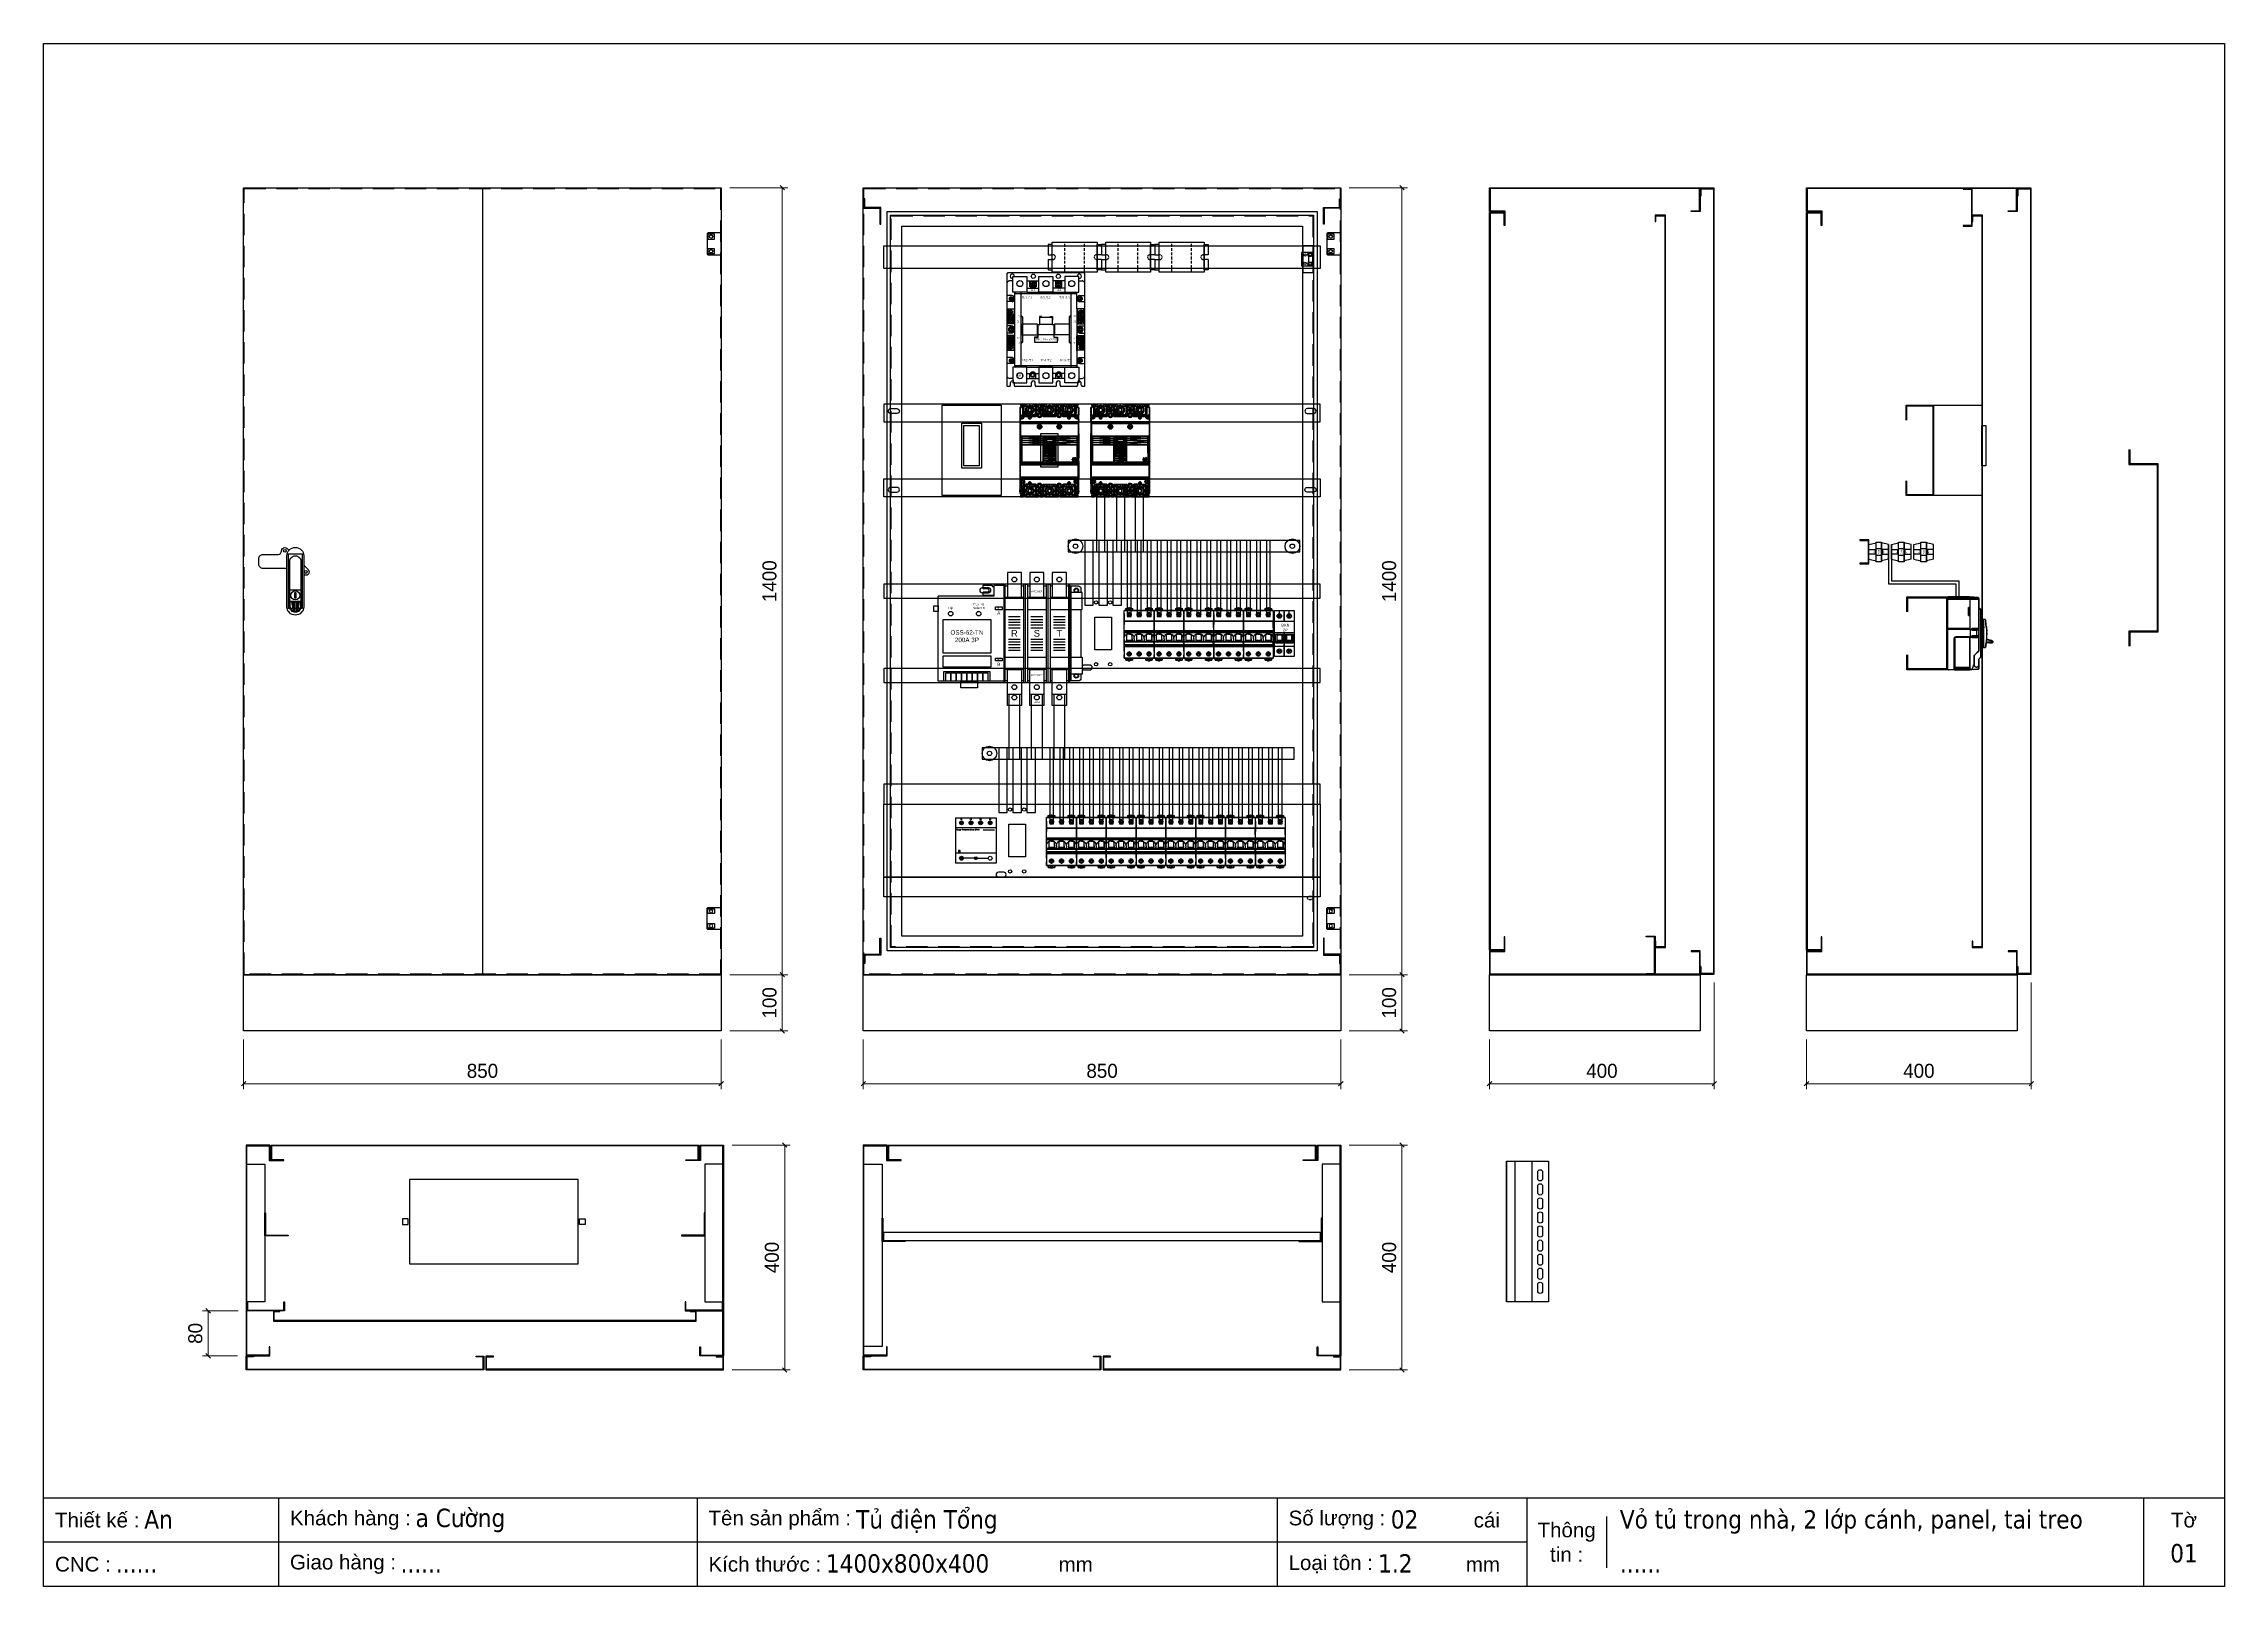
# Model space of a CAD drawing. Header units: millimetres. Extents: x 0 to 3881, y 0 to 2744.
import ezdxf
from ezdxf.enums import TextEntityAlignment as Align

# ---------------------------------------------------------------- set-up
doc = ezdxf.new("R2010")
doc.units = ezdxf.units.MM
doc.linetypes.add('ASVLTYPE', pattern=[0.75, 0.5, -0.25])
doc.linetypes.add('HIDDENX2', pattern=[19.05, 12.7, -6.35])
doc.layers.add('DIM', color=253, linetype='Continuous')
doc.styles.add('Arial', font='arial.ttf')
doc.styles.add('ROMANS', font='romans.shx', dxfattribs={"height": 5, "bigfont": 'romansvn.shx'})
doc.styles.add('ss', font='romans.shx', dxfattribs={"height": 2.5, "bigfont": 'gsg1.shx'})
doc.styles.add('Tahoma (Input Text)', font='tahoma.ttf')
doc.dimstyles.new('Dim-25', dxfattribs={"dimtxt": 25, "dimasz": 8, "dimexe": 10, "dimexo": 15, "dimgap": 10, "dimtad": 1, "dimdec": 0, "dimtxsty": 'Standard', "dimblk": 'OBLIQUE', "dimcen": 10, "dimclrd": 5, "dimclre": 5, "dimclrt": 3, "dimazin": 3, "dimtfac": 1, "dimtdec": 0, "dimtmove": 0, "dimatfit": 3, "dimldrblk": 'OBLIQUE', "dimlwd": 9, "dimlwe": 9})

# ---------------------------------------------------------------- blocks, each defined once
blk = doc.blocks.new('khungtenAsean2')
at = {"color": 7}
for p, q in [((2970, -1980), (0, -1980)), ((320, -1980), (320, -2100)), ((890, -1980), (890, -2100)), ((1680, -1980), (1680, -2100)), ((2020, -1980), (2020, -2100)), ((2860, -1980), (2860, -2100)), ((2128.3, -2005), (2128.3, -2075)), ((2020, -2040), (0, -2040))]:
    blk.add_line(p, q, dxfattribs=at)
blk.add_lwpolyline([(0, 0), (2970, 0), (2970, -2100), (0, -2100)], close=True, dxfattribs=at)
at = {"color": 2, "char_height": 20, "style": 'Arial'}
for s, insert, width, attachment_point in [('  Thiết kế :', (0, -2010), 917.634, 4), ('  Khách hàng :', (320, -2010), 917.634, 4), ('  Tên sản phẩm :', (890, -2010), 917.634, 4), ('  Số lượng :', (1680, -2010), 917.634, 4), ('cái', (1947.6, -2010), 917.634, 4), ('Thông\\Ptin :', (2074.2, -2040), 108.311, 5), ('Tờ', (2915, -2010), 110, 5), ('  CNC :', (0, -2070), 917.634, 4), ('  Giao hàng :', (320, -2070), 917.634, 4), ('  Kích thước :', (890, -2070), 917.634, 4), ('mm', (1382.3, -2070), 917.634, 4), ('  Loại tôn :', (1680, -2070), 917.634, 4), ('mm', (1936.9, -2070), 917.634, 4)]:
    blk.add_mtext(s, dxfattribs=dict(at, insert=insert, width=width, attachment_point=attachment_point))
at = {"color": 1, "style": 'Tahoma (Input Text)', "flags": 8}
for tag, p in [('#01', (137.1, -2021.3)), ('#03', (506.6, -2019.3)), ('#05', (1106.6, -2021.3)), ('#07', (1834.7, -2021.3)), ('#09', (2146.7, -2021.3)), ('#02', (98.5, -2081.3)), ('#04', (486.1, -2081.3)), ('#06', (1065.3, -2081.3)), ('#08', (1817.4, -2081.3)), ('#10', (2146.7, -2081.3))]:
    blk.add_attdef(tag, p, '', height=25, dxfattribs=at)
blk.add_attdef('#11', text='', height=25, dxfattribs=at).set_placement((2915, -2067.3), align=Align.CENTER)
blk = doc.blocks.new('HL044-1')
at = {"color": 1}
blk.add_lwpolyline([(2, 0), (25, 0), (25, 39), (2, 39, 0.414214), (0, 37), (0, 2, 0.414214)], format="xyb", close=True, dxfattribs=at)
for centre in [(7, 32.5), (7, 6.5)]:
    blk.add_circle(centre, 3, dxfattribs=at)
blk = doc.blocks.new('*D1')
at = {"color": 0, "linetype": 'ByBlock', "lineweight": -2}
for p, q in [((2421.5, 2484), (2413.5, 2492)), ((2413.5, 1092), (2421.5, 1084))]:
    blk.add_line(p, q, dxfattribs=at)
at = {"layer": 'Defpoints', "color": 0, "ltscale": 3, "transparency": 16777216}
for p in [(2308.8, 2488), (2308.8, 1088), (2417.5, 1088)]:
    blk.add_point(p, dxfattribs=at)
at = {"layer": 'DIM', "color": 5, "lineweight": 9, "ltscale": 3, "transparency": 16777216}
for p, q in [((2323.8, 2488), (2427.5, 2488)), ((2417.5, 2488), (2417.5, 1088)), ((2323.8, 1088), (2427.5, 1088))]:
    blk.add_line(p, q, dxfattribs=at)
at = {"layer": 'DIM', "color": 3, "ltscale": 3, "transparency": 16777216, "insert": (2394.7, 1788), "char_height": 25, "attachment_point": 5, "rotation": 90}
blk.add_mtext('1400', dxfattribs=at)
blk = doc.blocks.new('_Oblique')
at = {"color": 0, "linetype": 'ByBlock', "lineweight": -2}
blk.add_line((-0.5, -0.5), (0.5, 0.5), dxfattribs=at)
blk = doc.blocks.new('*D2')
at = {"color": 0, "linetype": 'ByBlock', "lineweight": -2}
for p, q in [((2421.5, 1084), (2413.5, 1092)), ((2413.5, 992), (2421.5, 984))]:
    blk.add_line(p, q, dxfattribs=at)
at = {"layer": 'Defpoints', "color": 0, "ltscale": 3, "transparency": 16777216}
for p in [(2308.8, 1088), (2308.8, 988), (2417.5, 988)]:
    blk.add_point(p, dxfattribs=at)
at = {"layer": 'DIM', "color": 5, "lineweight": 9, "ltscale": 3, "transparency": 16777216}
for p, q in [((2323.8, 1088), (2427.5, 1088)), ((2417.5, 1088), (2417.5, 988)), ((2323.8, 988), (2427.5, 988))]:
    blk.add_line(p, q, dxfattribs=at)
at = {"layer": 'DIM', "color": 3, "ltscale": 3, "transparency": 16777216, "insert": (2394.7, 1038), "char_height": 25, "attachment_point": 5, "rotation": 90}
blk.add_mtext('100', dxfattribs=at)
blk = doc.blocks.new('*D3')
at = {"color": 0, "linetype": 'ByBlock', "lineweight": -2}
for p, q in [((1462.8, 898.2), (1454.8, 890.2)), ((2304.8, 890.2), (2312.8, 898.2))]:
    blk.add_line(p, q, dxfattribs=at)
at = {"layer": 'Defpoints', "color": 0, "ltscale": 3, "transparency": 16777216}
for p in [(1458.8, 988), (2308.8, 988), (2308.8, 894.2)]:
    blk.add_point(p, dxfattribs=at)
at = {"layer": 'DIM', "color": 5, "lineweight": 9, "ltscale": 3, "transparency": 16777216}
for p, q in [((1458.8, 973), (1458.8, 884.2)), ((2308.8, 973), (2308.8, 884.2)), ((1458.8, 894.2), (2308.8, 894.2))]:
    blk.add_line(p, q, dxfattribs=at)
at = {"layer": 'DIM', "color": 3, "ltscale": 3, "transparency": 16777216, "insert": (1883.8, 916.9), "char_height": 25, "attachment_point": 5}
blk.add_mtext('850', dxfattribs=at)
blk = doc.blocks.new('*D4')
at = {"color": 0, "linetype": 'ByBlock', "lineweight": -2}
for p, q in [((1318.7, 2484), (1310.7, 2492)), ((1310.7, 1092), (1318.7, 1084))]:
    blk.add_line(p, q, dxfattribs=at)
at = {"layer": 'Defpoints', "color": 0, "ltscale": 3, "transparency": 16777216}
for p in [(1206, 2488), (1206, 1088), (1314.7, 1088)]:
    blk.add_point(p, dxfattribs=at)
at = {"layer": 'DIM', "color": 5, "lineweight": 9, "ltscale": 3, "transparency": 16777216}
for p, q in [((1221, 2488), (1324.7, 2488)), ((1314.7, 2488), (1314.7, 1088)), ((1221, 1088), (1324.7, 1088))]:
    blk.add_line(p, q, dxfattribs=at)
at = {"layer": 'DIM', "color": 3, "ltscale": 3, "transparency": 16777216, "insert": (1291.9, 1788), "char_height": 25, "attachment_point": 5, "rotation": 90}
blk.add_mtext('1400', dxfattribs=at)
blk = doc.blocks.new('*D5')
at = {"color": 0, "linetype": 'ByBlock', "lineweight": -2}
for p, q in [((1318.7, 1084), (1310.7, 1092)), ((1310.7, 992), (1318.7, 984))]:
    blk.add_line(p, q, dxfattribs=at)
at = {"layer": 'Defpoints', "color": 0, "ltscale": 3, "transparency": 16777216}
for p in [(1206, 1088), (1206, 988), (1314.7, 988)]:
    blk.add_point(p, dxfattribs=at)
at = {"layer": 'DIM', "color": 5, "lineweight": 9, "ltscale": 3, "transparency": 16777216}
for p, q in [((1221, 1088), (1324.7, 1088)), ((1314.7, 1088), (1314.7, 988)), ((1221, 988), (1324.7, 988))]:
    blk.add_line(p, q, dxfattribs=at)
at = {"layer": 'DIM', "color": 3, "ltscale": 3, "transparency": 16777216, "insert": (1291.9, 1038), "char_height": 25, "attachment_point": 5, "rotation": 90}
blk.add_mtext('100', dxfattribs=at)
blk = doc.blocks.new('*D6')
at = {"color": 0, "linetype": 'ByBlock', "lineweight": -2}
for p, q in [((360, 898.2), (352, 890.2)), ((1202, 890.2), (1210, 898.2))]:
    blk.add_line(p, q, dxfattribs=at)
at = {"layer": 'Defpoints', "color": 0, "ltscale": 3, "transparency": 16777216}
for p in [(356, 988), (1206, 988), (1206, 894.2)]:
    blk.add_point(p, dxfattribs=at)
at = {"layer": 'DIM', "color": 5, "lineweight": 9, "ltscale": 3, "transparency": 16777216}
for p, q in [((356, 973), (356, 884.2)), ((1206, 973), (1206, 884.2)), ((356, 894.2), (1206, 894.2))]:
    blk.add_line(p, q, dxfattribs=at)
at = {"layer": 'DIM', "color": 3, "ltscale": 3, "transparency": 16777216, "insert": (781, 916.9), "char_height": 25, "attachment_point": 5}
blk.add_mtext('850', dxfattribs=at)
blk = doc.blocks.new('AB301-2-1')
at = {"linetype": 'Continuous'}
h = blk.add_hatch(dxfattribs=at)
h.set_pattern_fill('ACAD_ISO09W100', color=1, scale=0.2)
h.set_pattern_definition([(0, (-368.0181, 398.3814), (0, 1), [4.8, -0.6, 1.2, -0.6, 1.2, -0.6])])
h.paths.add_polyline_path([(-4.1, -88.5, 0.118404), (0, -89.5, 0.118404), (4.1, -88.5), (7, -72), (-7, -72)])
at = {"color": 1, "linetype": 'Continuous'}
for p, q in [((-10, -50.5), (10, -50.5)), ((-7, -72), (7, -72)), ((-7, -72), (-4.1, -88.5)), ((7, -72), (4.1, -88.5))]:
    blk.add_line(p, q, dxfattribs=at)
for points in [[(-15, -12.5), (-57.5, -12.5, -0.414214), (-65, -5), (-65, 5, -0.414214), (-57.5, 12.5), (-30.7, 12.5, 0.414214), (-24.7, 18.5), (-24.7, 18.7)], [(-24.7, 18.7, -0.198912), (-23, 23), (-23, 23, -0.414214), (-14.5, 23), (-11.3, 19.8)], [(15, -6.5), (23, -14.5, -0.414214), (23, -23), (23, -23, -0.381561), (15, -23.4, -0.381561)]]:
    blk.add_lwpolyline(points, format="xyb", dxfattribs=at)
for points in [[(0, 25), (0, 25, -0.414214), (15, 10), (15, -80.5, -0.414214), (0, -95.5), (0, -95.5, -0.414214), (-15, -80.5), (-15, 10, -0.414214)], [(0, 10, -0.414214), (10, 0), (10, -80.5, -0.414214), (0, -90.5, -0.414214), (-10, -80.5), (-10, 0, -0.414214)], [(9, -72.5), (9, -80.5, -0.414214), (0, -89.5, -0.414214), (-9, -80.5), (-9, -72.5, -0.414214), (-7, -70.5), (7, -70.5, -0.414214)]]:
    blk.add_lwpolyline(points, format="xyb", close=True, dxfattribs=at)
at = {"color": 2, "linetype": 'Continuous'}
blk.add_lwpolyline([(-12, 13.3), (12, 13.3), (12, -83.7), (-12, -83.7)], close=True, dxfattribs=at)
at = {"color": 1, "linetype": 'Continuous'}
blk.add_lwpolyline([(-1, -55.5), (1, -55.5), (1, -65.5), (-1, -65.5)], close=True, dxfattribs=at)
for centre, radius in [((-18.7, 18.7), 2.5), ((18.7, -18.7), 2.5), ((0, -60.5), 8)]:
    blk.add_circle(centre, radius, dxfattribs=at)
blk = doc.blocks.new('A$C0C832DAB')
for p, q in [((8, 43.5), (8, 194.5)), ((107, 194.5), (8, 194.5)), ((103.7, 214), (103.7, 212)), ((103.7, 212), (107, 212)), ((125, 213.5), (107, 213.5)), ((107, 213.5), (107, 194.5)), ((125, 213.5), (125, 43.5)), ((127, 213), (131, 213)), ((156, 213), (160, 213)), ((167, 213), (171, 213)), ((196, 213), (200, 213)), ((207, 213), (211, 213)), ((236, 213), (240, 213)), ((244, 213), (244, 44)), ((127, 193), (160, 193)), ((127, 171), (160, 171)), ((132.9, 158.5), (154.1, 158.5)), ((167, 193), (200, 193)), ((167, 171), (200, 171)), ((172.9, 158.5), (194.1, 158.5)), ((207, 193), (240, 193)), ((207, 171), (240, 171)), ((212.9, 158.5), (234.1, 158.5)), ((132.9, 153.5), (154.1, 153.5)), ((132.9, 148.5), (154.1, 148.5)), ((132.9, 143.5), (154.1, 143.5)), ((132.9, 138.5), (154.1, 138.5)), ((132.9, 118.5), (154.1, 118.5)), ((172.9, 153.5), (194.1, 153.5)), ((172.9, 148.5), (194.1, 148.5)), ((172.9, 143.5), (194.1, 143.5)), ((172.9, 138.5), (194.1, 138.5)), ((172.9, 118.5), (194.1, 118.5)), ((212.9, 153.5), (234.1, 153.5)), ((212.9, 148.5), (234.1, 148.5)), ((212.9, 143.5), (234.1, 143.5)), ((212.9, 138.5), (234.1, 138.5)), ((212.9, 118.5), (234.1, 118.5)), ((127, 86), (160, 86)), ((132.9, 113.5), (154.1, 113.5)), ((132.9, 108.5), (154.1, 108.5)), ((132.9, 103.5), (154.1, 103.5)), ((132.9, 98.5), (154.1, 98.5)), ((167, 86), (200, 86)), ((172.9, 113.5), (194.1, 113.5)), ((172.9, 108.5), (194.1, 108.5)), ((172.9, 103.5), (194.1, 103.5)), ((172.9, 98.5), (194.1, 98.5)), ((207, 86), (240, 86)), ((212.9, 113.5), (234.1, 113.5)), ((212.9, 108.5), (234.1, 108.5)), ((212.9, 103.5), (234.1, 103.5)), ((212.9, 98.5), (234.1, 98.5)), ((125, 43.5), (8, 43.5)), ((160, 64), (127, 64)), ((131, 44), (127, 44)), ((160, 44), (156, 44)), ((200, 64), (167, 64)), ((171, 44), (167, 44)), ((200, 44), (196, 44)), ((240, 64), (207, 64)), ((211, 44), (207, 44)), ((240, 44), (236, 44))]:
    blk.add_line(p, q)
at = {"color": 2}
for p, q in [((95.7, 208), (87.7, 208)), ((95.7, 202), (87.7, 202))]:
    blk.add_line(p, q, dxfattribs=at)
at = {"color": 1}
for points in [[(131, 193), (156, 193), (156, 237), (131, 237)], [(131, 64), (156, 64), (156, 20), (131, 20)]]:
    blk.add_lwpolyline(points, close=True, dxfattribs=at)
at = {"color": 2}
for points in [[(171, 193), (196, 193), (196, 237), (171, 237)], [(171, 64), (196, 64), (196, 20), (171, 20)]]:
    blk.add_lwpolyline(points, close=True, dxfattribs=at)
at = {"color": 5}
for points in [[(211, 193), (236, 193), (236, 237), (211, 237)], [(211, 64), (236, 64), (236, 20), (211, 20)]]:
    blk.add_lwpolyline(points, close=True, dxfattribs=at)
for points in [[(87.7, 208), (87.7, 214), (103.7, 214)], [(107, 196), (87.7, 196), (87.7, 202)], [(262, 171), (262, 86)]]:
    blk.add_lwpolyline(points)
for points in [[(127, 216), (125, 216), (125, 41), (127, 41)], [(163.5, 216), (160, 216), (160, 41), (163.5, 41)], [(163.5, 216), (167, 216), (167, 41), (163.5, 41)], [(203.5, 216), (200, 216), (200, 41), (203.5, 41)], [(203.5, 216), (207, 216), (207, 41), (203.5, 41)], [(242, 216), (240, 216), (240, 41), (242, 41)], [(244, 171), (264, 171), (264, 201), (244, 201)], [(0, 177.5), (8, 177.5), (8, 167.5), (0, 167.5)], [(110, 175.5), (122, 175.5), (122, 170.5), (110, 170.5)], [(16.5, 153.5), (101.5, 153.5), (101.5, 93.5), (16.5, 93.5)], [(16.5, 88.5), (101.5, 88.5), (101.5, 68.5), (16.5, 68.5)], [(110, 84.5), (122, 84.5), (122, 79.5), (110, 79.5)], [(244, 86), (264, 86), (264, 56), (244, 56)], [(18, 60.5), (100, 60.5), (100, 43.5), (18, 43.5)], [(21.7, 58.5), (29.7, 58.5), (29.7, 43.5), (21.7, 43.5)], [(31.2, 58.5), (39.2, 58.5), (39.2, 43.5), (31.2, 43.5)], [(40.7, 58.5), (48.7, 58.5), (48.7, 43.5), (40.7, 43.5)], [(48, 43.5), (78, 43.5), (78, 31.5), (48, 31.5)], [(50.2, 58.5), (58.2, 58.5), (58.2, 43.5), (50.2, 43.5)], [(59.7, 58.5), (67.7, 58.5), (67.7, 43.5), (59.7, 43.5)], [(69.2, 58.5), (77.2, 58.5), (77.2, 43.5), (69.2, 43.5)], [(78.7, 58.5), (86.7, 58.5), (86.7, 43.5), (78.7, 43.5)], [(88.2, 58.5), (96.2, 58.5), (96.2, 43.5), (88.2, 43.5)]]:
    blk.add_lwpolyline(points, close=True)
blk.add_lwpolyline([(262, 56), (262, 49, -0.414214), (257, 44), (242, 44), (242, 213), (257, 213, -0.414214), (262, 208), (262, 201)], format="xyb")
at = {"color": 1}
blk.add_lwpolyline([(156, 44), (156, 0), (131, 0), (131, 44)], dxfattribs=at)
at = {"color": 2}
blk.add_lwpolyline([(196, 44), (196, 0), (171, 0), (171, 44)], dxfattribs=at)
at = {"color": 5}
blk.add_lwpolyline([(236, 44), (236, 0), (211, 0), (211, 44)], dxfattribs=at)
at = {"color": 1}
for centre in [(143.5, 224.3), (143.5, 32.8), (143.5, 14.3)]:
    blk.add_circle(centre, 4.25, dxfattribs=at)
at = {"color": 2}
for centre, radius in [((183.5, 224.3), 4.25), ((253.7, 205), 3.25), ((253.7, 53), 3.25), ((183.5, 32.8), 4.25), ((183.5, 14.3), 4.25)]:
    blk.add_circle(centre, radius, dxfattribs=at)
at = {"color": 5}
for centre in [(223.5, 224.3), (223.5, 32.8), (223.5, 14.3)]:
    blk.add_circle(centre, 4.25, dxfattribs=at)
for centre in [(30, 163.5), (80, 163.5)]:
    blk.add_circle(centre, 4)
at = {"color": 2}
blk.add_arc((95.7, 205), 3, 270, 90, dxfattribs=at)
at = {"color": 7, "attachment_point": 5, "style": 'Arial'}
for s, insert, char_height, width in [('A POWER', (183.5, 203), 3, 25), ('Trip', (29.8, 173), 4, 21.25), ('Push to\\PSelect B', (80.3, 177), 4, 30.098), ('OFF', (116, 173), 2.5, 12), ('A', (115.7, 164.8), 6, 30.098), ('OSS-62-TN\\P200A 3P', (59, 123.5), 8, 85), ('R', (143.5, 128.5), 12, 21.25), ('S', (183.5, 128.5), 12, 21.25), ('T', (223.5, 128.5), 12, 21.25), ('OFF', (116, 82), 2.5, 12), ('B', (115.7, 73.2), 6, 30.098), ('B POWER', (183.5, 54), 3, 25), ('LOAD', (183.5, 6.2), 3, 25)]:
    blk.add_mtext(s, dxfattribs=dict(at, insert=insert, char_height=char_height, width=width))
blk = doc.blocks.new('A$C4AE13D6C')
at = {"color": 2}
for p, q in [((13.7, 8.6), (4.3, 8.6)), ((4.3, 0), (13.7, 0))]:
    blk.add_line(p, q, dxfattribs=at)
for centre, start, end in [((4.3, 4.3), 90, 270), ((13.7, 4.3), 270, 90)]:
    blk.add_arc(centre, 4.3, start, end, dxfattribs=at)
blk = doc.blocks.new('A$C34DA7ABB')
for p, q in [((0, 81), (0, 0)), ((12.4, 70.3), (8.2, 73)), ((12.8, 71), (8.6, 73.6)), ((29.4, 70.3), (25.2, 73)), ((29.8, 71), (25.6, 73.6)), ((46.4, 70.3), (42.2, 73)), ((46.8, 71), (42.6, 73.6)), ((63.4, 70.3), (59.2, 73)), ((63.8, 71), (59.6, 73.6)), ((12.4, 10.7), (8.2, 8)), ((12.8, 10), (8.6, 7.4))]:
    blk.add_line(p, q)
at = {"color": 7}
for p, q in [((0, 81), (72, 81)), ((72, 81), (72, 0)), ((72, 63), (0, 63)), ((49.1, 59.7), (69.1, 59.7)), ((72, 18), (0, 18)), ((33.5, 9), (14, 9)), ((34.2, 8.5), (37.7, 8.5)), ((34.7, 8), (37.2, 8)), ((35.2, 7.5), (36.7, 7.5)), ((36, 10.5), (36, 8.5)), ((38.5, 9), (58, 9)), ((72, 0), (0, 0))]:
    blk.add_line(p, q, dxfattribs=at)
blk.add_lwpolyline([(5, 20), (8, 20), (8, 23), (5, 23)], close=True, dxfattribs=at)
for centre, radius in [((10.5, 72), 3.5), ((10.5, 72), 2.5), ((27.5, 72), 3.5), ((27.5, 72), 2.5), ((44.5, 72), 3.5), ((44.5, 72), 2.5), ((61.5, 72), 3.5), ((61.5, 72), 2.5), ((10.5, 9), 3.5), ((10.5, 9), 2.5), ((61.5, 9), 3.5)]:
    blk.add_circle(centre, radius)
blk.add_circle((36, 9), 2.5, dxfattribs=at)
at = {"style": 'ROMANS'}
for s, height, p in [('N', 2.25, (9.2, 77.1)), ('L1', 2.25, (25.7, 77.1)), ('L2', 2.25, (42.7, 77.1)), ('L3', 2.25, (59.7, 77.1)), ('Surge Protection Dives 3P+N', 2, (2.2, 58.8))]:
    blk.add_text(s, height=height, dxfattribs=at).set_placement(p)
blk = doc.blocks.new('mcb-2')
for p, q in [((-23382.4, 27750.6), (-23383.9, 27750.3)), ((-23380.9, 27750.9), (-23382.4, 27750.6)), ((-23380, 27750.9), (-23380.9, 27750.9)), ((-23380.9, 27748.5), (-23380.9, 27750.9)), ((-23380.9, 27750.9), (-23380.9, 27748.5)), ((-23379.7, 27750.9), (-23380, 27750.9)), ((-23380, 27750.9), (-23379.4, 27750.9)), ((-23379.7, 27750.9), (-23380, 27750.9)), ((-23380, 27750.9), (-23379.4, 27750.9)), ((-23379.4, 27750.9), (-23379.7, 27750.9)), ((-23379.4, 27750.9), (-23379.7, 27750.9)), ((-23378.5, 27750.9), (-23379.4, 27750.9)), ((-23377.1, 27750.6), (-23378.5, 27750.9)), ((-23378.5, 27748.5), (-23378.5, 27750.9)), ((-23378.5, 27750.9), (-23378.5, 27748.5)), ((-23375.6, 27750.6), (-23377.1, 27750.6)), ((-23374.1, 27750), (-23375.6, 27750.6)), ((-23347.1, 27750.6), (-23348.6, 27750.3)), ((-23345.6, 27750.9), (-23347.1, 27750.6)), ((-23344.7, 27750.9), (-23345.6, 27750.9)), ((-23345.6, 27748.5), (-23345.6, 27750.9)), ((-23345.6, 27750.9), (-23345.6, 27748.5)), ((-23344.4, 27750.9), (-23344.7, 27750.9)), ((-23344.7, 27750.9), (-23343.9, 27750.9)), ((-23344.4, 27750.9), (-23344.7, 27750.9)), ((-23344.7, 27750.9), (-23343.9, 27750.9)), ((-23343.9, 27750.9), (-23344.4, 27750.9)), ((-23343.9, 27750.9), (-23344.4, 27750.9)), ((-23343, 27750.9), (-23343.9, 27750.9)), ((-23341.5, 27750.6), (-23343, 27750.9)), ((-23343, 27748.5), (-23343, 27750.9)), ((-23343, 27750.9), (-23343, 27748.5)), ((-23340, 27750.6), (-23341.5, 27750.6)), ((-23338.5, 27750), (-23340, 27750.6)), ((-23388.6, 27746.5), (-23388.6, 27740.2)), ((-23388.6, 27746.5), (-23388.6, 27740.2)), ((-23388.6, 27746.5), (-23388.6, 27746.5)), ((-23388.6, 27746.5), (-23335.6, 27746.5)), ((-23335.6, 27746.5), (-23388.6, 27746.5)), ((-23388.6, 27740.2), (-23388.6, 27733.7)), ((-23388.6, 27740.2), (-23388.6, 27733.7)), ((-23388.6, 27740.2), (-23388.6, 27740.2)), ((-23388.6, 27733.7), (-23388.6, 27727.5)), ((-23388.6, 27733.7), (-23388.6, 27733.7)), ((-23388.6, 27733.7), (-23388.6, 27727.5)), ((-23388.6, 27727.5), (-23388.6, 27721.5)), ((-23388.6, 27721.5), (-23388.6, 27727.5)), ((-23388.6, 27727.5), (-23335.6, 27727.5)), ((-23335.6, 27727.5), (-23388.6, 27727.5)), ((-23388.6, 27721.5), (-23388.6, 27715.9)), ((-23388.6, 27715.9), (-23388.6, 27721.5)), ((-23388.6, 27715.9), (-23388.6, 27710)), ((-23388.6, 27715.9), (-23388.6, 27710)), ((-23385.7, 27746.8), (-23386, 27746.5)), ((-23385.7, 27746.5), (-23385.4, 27747.4)), ((-23385.4, 27747.4), (-23385.7, 27746.8)), ((-23385.4, 27747.1), (-23385.7, 27746.5)), ((-23385.7, 27746.5), (-23385.7, 27746.8)), ((-23385.7, 27746.8), (-23385.7, 27746.5)), ((-23383.9, 27750.3), (-23385.4, 27750)), ((-23385.4, 27750), (-23385.4, 27748.5)), ((-23385.4, 27748.5), (-23385.4, 27750)), ((-23385.4, 27747.1), (-23385.4, 27748.5)), ((-23385.4, 27748.5), (-23385.4, 27747.1)), ((-23385.4, 27748.5), (-23380.9, 27748.5)), ((-23380.9, 27748.5), (-23385.4, 27748.5)), ((-23383.6, 27746.5), (-23383.3, 27746.8)), ((-23383.3, 27746.8), (-23383, 27747.1)), ((-23383.3, 27739), (-23383, 27740.2)), ((-23383, 27740.2), (-23383.3, 27739)), ((-23383.3, 27739), (-23383, 27740.2)), ((-23383.3, 27739.6), (-23380.3, 27739.6)), ((-23380.3, 27739.6), (-23383.3, 27739.6)), ((-23383, 27737.6), (-23383.3, 27739)), ((-23383, 27737.6), (-23383.3, 27739)), ((-23383.3, 27738.2), (-23380.3, 27738.2)), ((-23380.3, 27738.2), (-23383.3, 27738.2)), ((-23383, 27747.1), (-23382.4, 27747.1)), ((-23382.4, 27741.4), (-23383, 27740.2)), ((-23383, 27740.2), (-23382.7, 27740.8)), ((-23382.4, 27736.4), (-23383, 27737.6)), ((-23382.7, 27737), (-23383, 27737.6)), ((-23382.4, 27747.4), (-23382.4, 27747.1)), ((-23382.4, 27747.1), (-23381.2, 27747.1)), ((-23382.4, 27741.4), (-23381.2, 27742.3)), ((-23382.4, 27736.4), (-23381.2, 27735.5)), ((-23382.1, 27741.4), (-23381.5, 27742)), ((-23381.5, 27736.1), (-23382.1, 27736.4)), ((-23381.2, 27747.7), (-23380.9, 27748.2)), ((-23381.2, 27747.1), (-23381.2, 27747.7)), ((-23381.2, 27747.1), (-23381.2, 27747.4)), ((-23381.2, 27742.3), (-23379.7, 27742.6)), ((-23381.2, 27742.3), (-23379.7, 27742.6)), ((-23381.2, 27735.5), (-23379.7, 27735.5)), ((-23379.7, 27735.5), (-23381.2, 27735.5)), ((-23380.9, 27748.2), (-23380.3, 27748.5)), ((-23380.3, 27748.5), (-23379.7, 27748.8)), ((-23380.3, 27739.6), (-23380.3, 27740.8)), ((-23380.3, 27740.8), (-23380.3, 27739.6)), ((-23380.3, 27739.6), (-23380.3, 27740.8)), ((-23380.3, 27740.8), (-23380.3, 27739.6)), ((-23379.1, 27740.8), (-23380.3, 27740.8)), ((-23380.3, 27740.8), (-23379.1, 27740.8)), ((-23380.3, 27737.3), (-23380.3, 27738.2)), ((-23380.3, 27738.2), (-23380.3, 27737.3)), ((-23380.3, 27737.3), (-23380.3, 27738.2)), ((-23380.3, 27738.2), (-23380.3, 27737.3)), ((-23379.1, 27737.3), (-23380.3, 27737.3)), ((-23380.3, 27737.3), (-23379.1, 27737.3)), ((-23380, 27742.6), (-23379.7, 27742.6)), ((-23379.7, 27742.6), (-23380, 27742.6)), ((-23379.7, 27735.5), (-23380, 27735.5)), ((-23380, 27735.5), (-23379.7, 27735.5)), ((-23379.7, 27748.8), (-23379.1, 27748.5)), ((-23378.2, 27742.3), (-23379.7, 27742.6)), ((-23379.7, 27742.6), (-23378.2, 27742.3)), ((-23379.7, 27742.6), (-23379.4, 27742.6)), ((-23379.4, 27742.6), (-23379.7, 27742.6)), ((-23378.2, 27735.5), (-23379.7, 27735.5)), ((-23378.2, 27735.5), (-23379.7, 27735.5)), ((-23379.4, 27735.5), (-23379.7, 27735.5)), ((-23379.7, 27735.5), (-23379.4, 27735.5)), ((-23379.1, 27748.5), (-23378.5, 27748.2)), ((-23379.1, 27740.8), (-23379.1, 27739.6)), ((-23379.1, 27740.8), (-23379.1, 27739.6)), ((-23376.5, 27739.6), (-23379.1, 27739.6)), ((-23379.1, 27739.6), (-23376.5, 27739.6)), ((-23376.5, 27738.2), (-23379.1, 27738.2)), ((-23379.1, 27738.2), (-23379.1, 27737.3)), ((-23379.1, 27737.3), (-23379.1, 27738.2)), ((-23379.1, 27738.2), (-23376.5, 27738.2)), ((-23374.1, 27748.5), (-23378.5, 27748.5)), ((-23374.1, 27748.5), (-23378.5, 27748.5)), ((-23378.5, 27748.2), (-23378.2, 27747.7)), ((-23378.2, 27747.7), (-23378.2, 27747.1)), ((-23378.2, 27747.1), (-23378.2, 27747.4)), ((-23378.2, 27747.1), (-23377.1, 27747.1)), ((-23378.2, 27742.3), (-23377.1, 27741.4)), ((-23377.1, 27736.4), (-23378.2, 27735.5)), ((-23377.4, 27741.4), (-23377.9, 27742)), ((-23377.9, 27736.1), (-23377.4, 27736.4)), ((-23377.1, 27747.1), (-23377.1, 27747.4)), ((-23377.1, 27747.1), (-23376.5, 27747.1)), ((-23376.5, 27740.2), (-23377.1, 27741.4)), ((-23376.5, 27737.6), (-23377.1, 27736.4)), ((-23376.5, 27740.2), (-23376.8, 27740.8)), ((-23376.8, 27737), (-23376.5, 27737.6)), ((-23376.5, 27747.1), (-23376.2, 27746.8)), ((-23376.5, 27740.2), (-23376.2, 27739)), ((-23376.2, 27739), (-23376.5, 27740.2)), ((-23376.2, 27739), (-23376.5, 27737.6)), ((-23376.5, 27737.6), (-23376.2, 27739)), ((-23376.2, 27746.8), (-23376.2, 27746.5)), ((-23374.1, 27748.5), (-23374.1, 27750)), ((-23374.1, 27750), (-23374.1, 27748.5)), ((-23374.1, 27747.1), (-23374.1, 27748.5)), ((-23374.1, 27747.1), (-23374.1, 27748.5)), ((-23373.8, 27746.8), (-23374.1, 27747.4)), ((-23374.1, 27747.4), (-23374.1, 27746.5)), ((-23374.1, 27746.5), (-23374.1, 27747.1)), ((-23374.1, 27746.5), (-23373.8, 27746.8)), ((-23373.8, 27746.5), (-23374.1, 27746.5)), ((-23373.5, 27746.5), (-23373.8, 27746.8)), ((-23373.8, 27746.8), (-23373.8, 27746.5)), ((-23365.5, 27740.2), (-23365.8, 27739)), ((-23365.8, 27739), (-23365.5, 27740.2)), ((-23365.8, 27739), (-23365.5, 27737.6)), ((-23365.5, 27737.6), (-23365.8, 27739)), ((-23365.5, 27740.2), (-23364.6, 27741.4)), ((-23365.5, 27739.6), (-23362.8, 27739.6)), ((-23362.8, 27739.6), (-23365.5, 27739.6)), ((-23365.5, 27738.2), (-23362.8, 27738.2)), ((-23362.8, 27738.2), (-23365.5, 27738.2)), ((-23364.6, 27736.4), (-23365.5, 27737.6)), ((-23365.2, 27740.2), (-23364.9, 27740.8)), ((-23364.9, 27737), (-23365.2, 27737.6)), ((-23364.6, 27741.4), (-23363.4, 27742.3)), ((-23363.4, 27735.5), (-23364.6, 27736.4)), ((-23364.3, 27741.4), (-23364, 27742)), ((-23364, 27736.1), (-23364.3, 27736.4)), ((-23363.4, 27742.3), (-23361.9, 27742.6)), ((-23363.4, 27742.3), (-23361.9, 27742.6)), ((-23361.9, 27735.5), (-23363.4, 27735.5)), ((-23361.9, 27735.5), (-23363.4, 27735.5)), ((-23362.8, 27739.6), (-23362.8, 27740.8)), ((-23362.8, 27740.8), (-23362.8, 27739.6)), ((-23362.8, 27739.6), (-23362.8, 27740.8)), ((-23362.8, 27740.8), (-23362.8, 27739.6)), ((-23361.3, 27740.8), (-23362.8, 27740.8)), ((-23362.8, 27740.8), (-23361.3, 27740.8)), ((-23362.8, 27737.3), (-23362.8, 27738.2)), ((-23362.8, 27738.2), (-23362.8, 27737.3)), ((-23362.8, 27737.3), (-23362.8, 27738.2)), ((-23362.8, 27738.2), (-23362.8, 27737.3)), ((-23361.3, 27737.3), (-23362.8, 27737.3)), ((-23362.8, 27737.3), (-23361.3, 27737.3)), ((-23362.5, 27742.6), (-23361.9, 27742.6)), ((-23361.9, 27742.6), (-23362.5, 27742.6)), ((-23361.9, 27735.5), (-23362.2, 27735.5)), ((-23362.2, 27735.5), (-23361.9, 27735.5)), ((-23361.9, 27742.6), (-23360.7, 27742.3)), ((-23360.7, 27742.3), (-23361.9, 27742.6)), ((-23361.9, 27742.6), (-23361.6, 27742.6)), ((-23361.6, 27742.6), (-23361.9, 27742.6)), ((-23360.7, 27735.5), (-23361.9, 27735.5)), ((-23360.7, 27735.5), (-23361.9, 27735.5)), ((-23361.6, 27735.5), (-23361.9, 27735.5)), ((-23361.9, 27735.5), (-23361.6, 27735.5)), ((-23361.3, 27740.8), (-23361.3, 27739.6)), ((-23361.3, 27740.8), (-23361.3, 27739.6)), ((-23358.7, 27739.6), (-23361.3, 27739.6)), ((-23361.3, 27739.6), (-23358.7, 27739.6)), ((-23358.7, 27738.2), (-23361.3, 27738.2)), ((-23361.3, 27738.2), (-23361.3, 27737.3)), ((-23361.3, 27737.3), (-23361.3, 27738.2)), ((-23361.3, 27738.2), (-23358.7, 27738.2)), ((-23360.7, 27742.3), (-23359.6, 27741.4)), ((-23359.6, 27736.4), (-23360.7, 27735.5)), ((-23359.6, 27741.4), (-23360.2, 27742)), ((-23360.2, 27736.1), (-23359.6, 27736.4)), ((-23358.7, 27740.2), (-23359.6, 27741.4)), ((-23358.7, 27737.6), (-23359.6, 27736.4)), ((-23358.7, 27740.2), (-23359, 27740.8)), ((-23359, 27737), (-23358.7, 27737.6)), ((-23358.7, 27740.2), (-23358.4, 27739)), ((-23358.4, 27739), (-23358.7, 27740.2)), ((-23358.4, 27739), (-23358.7, 27737.6)), ((-23358.7, 27737.6), (-23358.4, 27739)), ((-23350.4, 27746.5), (-23350.1, 27746.8)), ((-23350.1, 27746.8), (-23350.4, 27746.5)), ((-23350.4, 27746.5), (-23350.1, 27746.5)), ((-23348.6, 27750.3), (-23350.1, 27750)), ((-23350.1, 27750), (-23350.1, 27748.5)), ((-23350.1, 27748.5), (-23350.1, 27750)), ((-23350.1, 27747.1), (-23350.1, 27748.5)), ((-23350.1, 27748.5), (-23350.1, 27747.1)), ((-23350.1, 27748.5), (-23345.6, 27748.5)), ((-23345.6, 27748.5), (-23350.1, 27748.5)), ((-23350.1, 27746.5), (-23350.1, 27747.4)), ((-23350.1, 27747.4), (-23350.1, 27746.8)), ((-23350.1, 27746.5), (-23350.1, 27747.1)), ((-23350.1, 27746.8), (-23350.1, 27746.5)), ((-23348, 27746.8), (-23347.7, 27747.1)), ((-23348, 27746.5), (-23348, 27746.8)), ((-23347.7, 27740.2), (-23348, 27739)), ((-23348, 27739), (-23347.7, 27740.2)), ((-23348, 27739), (-23347.7, 27737.6)), ((-23347.7, 27737.6), (-23348, 27739)), ((-23347.7, 27747.1), (-23347.1, 27747.1)), ((-23347.7, 27740.2), (-23346.8, 27741.4)), ((-23347.7, 27740.2), (-23347.4, 27740.8)), ((-23347.7, 27739.6), (-23345, 27739.6)), ((-23345, 27739.6), (-23347.7, 27739.6)), ((-23347.7, 27738.2), (-23345, 27738.2)), ((-23345, 27738.2), (-23347.7, 27738.2)), ((-23347.7, 27737.6), (-23346.8, 27736.4)), ((-23347.4, 27737), (-23347.7, 27737.6)), ((-23347.1, 27747.4), (-23347.1, 27747.1)), ((-23347.1, 27747.1), (-23345.9, 27747.1)), ((-23346.8, 27741.4), (-23345.6, 27742.3)), ((-23346.8, 27741.4), (-23346.2, 27742)), ((-23346.8, 27736.4), (-23345.6, 27735.5)), ((-23346.2, 27736.1), (-23346.8, 27736.4)), ((-23345.9, 27747.7), (-23345.3, 27748.2)), ((-23345.9, 27747.1), (-23345.9, 27747.7)), ((-23345.9, 27747.1), (-23345.9, 27747.4)), ((-23345.6, 27742.3), (-23344.4, 27742.6)), ((-23345.6, 27742.3), (-23344.4, 27742.6)), ((-23345.6, 27735.5), (-23344.4, 27735.5)), ((-23344.4, 27735.5), (-23345.6, 27735.5)), ((-23345.3, 27748.2), (-23345, 27748.5)), ((-23345, 27748.5), (-23344.4, 27748.8)), ((-23345, 27739.6), (-23345, 27740.8)), ((-23345, 27740.8), (-23345, 27739.6)), ((-23345, 27739.6), (-23345, 27740.8)), ((-23345, 27740.8), (-23345, 27739.6)), ((-23343.6, 27740.8), (-23345, 27740.8)), ((-23345, 27740.8), (-23343.6, 27740.8)), ((-23345, 27737.3), (-23345, 27738.2)), ((-23345, 27738.2), (-23345, 27737.3)), ((-23345, 27737.3), (-23345, 27738.2)), ((-23345, 27738.2), (-23345, 27737.3)), ((-23343.6, 27737.3), (-23345, 27737.3)), ((-23345, 27737.3), (-23343.6, 27737.3)), ((-23344.7, 27742.6), (-23344.4, 27742.6)), ((-23344.4, 27742.6), (-23344.7, 27742.6)), ((-23344.4, 27735.5), (-23344.7, 27735.5)), ((-23344.7, 27735.5), (-23344.4, 27735.5)), ((-23344.4, 27748.8), (-23343.9, 27748.5)), ((-23344.4, 27742.6), (-23343, 27742.3)), ((-23344.4, 27742.6), (-23343, 27742.3)), ((-23344.4, 27742.6), (-23343.9, 27742.6)), ((-23343.9, 27742.6), (-23344.4, 27742.6)), ((-23344.4, 27735.5), (-23343, 27735.5)), ((-23343, 27735.5), (-23344.4, 27735.5)), ((-23344.1, 27735.5), (-23344.4, 27735.5)), ((-23344.4, 27735.5), (-23344.1, 27735.5)), ((-23343.9, 27748.5), (-23343.3, 27748.2)), ((-23343.6, 27740.8), (-23343.6, 27739.6)), ((-23343.6, 27740.8), (-23343.6, 27739.6)), ((-23340.9, 27739.6), (-23343.6, 27739.6)), ((-23343.6, 27739.6), (-23340.9, 27739.6)), ((-23340.9, 27738.2), (-23343.6, 27738.2)), ((-23343.6, 27738.2), (-23343.6, 27737.3)), ((-23343.6, 27737.3), (-23343.6, 27738.2)), ((-23343.6, 27738.2), (-23340.9, 27738.2)), ((-23343.3, 27748.2), (-23343, 27747.7)), ((-23338.5, 27748.5), (-23343, 27748.5)), ((-23338.5, 27748.5), (-23343, 27748.5)), ((-23343, 27747.7), (-23342.7, 27747.1)), ((-23343, 27742.3), (-23341.8, 27741.4)), ((-23343, 27735.5), (-23341.8, 27736.4)), ((-23342.7, 27747.1), (-23342.7, 27747.4)), ((-23342.7, 27747.1), (-23341.5, 27747.1)), ((-23342.1, 27741.4), (-23342.4, 27742)), ((-23342.4, 27736.1), (-23342.1, 27736.4)), ((-23341.8, 27741.4), (-23340.9, 27740.2)), ((-23340.9, 27737.6), (-23341.8, 27736.4)), ((-23341.5, 27747.1), (-23341.5, 27747.4)), ((-23341.5, 27747.1), (-23341.2, 27747.1)), ((-23341.2, 27740.2), (-23341.5, 27740.8)), ((-23341.5, 27737), (-23341.2, 27737.6)), ((-23341.2, 27747.1), (-23340.9, 27746.8)), ((-23340.9, 27746.8), (-23340.6, 27746.5)), ((-23340.9, 27740.2), (-23340.9, 27739)), ((-23340.9, 27740.2), (-23340.9, 27739)), ((-23340.9, 27739), (-23340.9, 27737.6)), ((-23340.9, 27739), (-23340.9, 27737.6)), ((-23338.5, 27748.5), (-23338.5, 27750)), ((-23338.5, 27750), (-23338.5, 27748.5)), ((-23338.5, 27747.1), (-23338.5, 27748.5)), ((-23338.5, 27747.1), (-23338.5, 27748.5)), ((-23338.5, 27746.8), (-23338.5, 27747.4)), ((-23338.5, 27747.4), (-23338.5, 27746.5)), ((-23338.5, 27746.5), (-23338.5, 27747.1)), ((-23338.2, 27746.5), (-23338.5, 27746.8)), ((-23338.5, 27746.8), (-23338.5, 27746.5)), ((-23338.5, 27746.5), (-23338.5, 27746.8)), ((-23335.6, 27740.2), (-23335.6, 27746.5)), ((-23335.6, 27740.2), (-23335.6, 27746.5)), ((-23335.6, 27733.7), (-23335.6, 27740.2)), ((-23335.6, 27740.2), (-23335.6, 27733.7)), ((-23335.6, 27727.5), (-23335.6, 27733.7)), ((-23335.6, 27733.7), (-23335.6, 27727.5)), ((-23335.6, 27721.5), (-23335.6, 27727.5)), ((-23335.6, 27727.5), (-23335.6, 27721.5)), ((-23335.6, 27715.9), (-23335.6, 27721.5)), ((-23335.6, 27715.9), (-23335.6, 27721.5)), ((-23335.6, 27710), (-23335.6, 27715.9)), ((-23335.6, 27710), (-23335.6, 27715.9)), ((-23388.6, 27710), (-23388.6, 27709.7)), ((-23388.6, 27710), (-23335.6, 27710)), ((-23335.6, 27710), (-23388.6, 27710)), ((-23388.6, 27710), (-23335.6, 27710)), ((-23388.6, 27710), (-23335.6, 27710)), ((-23335.6, 27710), (-23388.6, 27710)), ((-23388.6, 27710), (-23335.6, 27710)), ((-23388.6, 27709.7), (-23388.6, 27710)), ((-23388.6, 27709.7), (-23388.6, 27708.8)), ((-23335.6, 27709.7), (-23388.6, 27709.7)), ((-23388.6, 27708.8), (-23388.6, 27709.7)), ((-23388.6, 27709.7), (-23335.6, 27709.7)), ((-23388.6, 27709.7), (-23335.6, 27709.7)), ((-23335.6, 27709.7), (-23388.6, 27709.7)), ((-23388.6, 27709.7), (-23335.6, 27709.7)), ((-23388.6, 27709.7), (-23335.6, 27709.7)), ((-23335.6, 27709.7), (-23388.6, 27709.7)), ((-23388.6, 27709.7), (-23388.6, 27709.7)), ((-23388.6, 27708.8), (-23388.6, 27708.2)), ((-23388.6, 27708.8), (-23388.6, 27708.2)), ((-23388.6, 27708.8), (-23388.6, 27708.8)), ((-23388.6, 27707.6), (-23388.6, 27708.2)), ((-23388.6, 27708.2), (-23388.6, 27707.6)), ((-23335.6, 27707.6), (-23388.6, 27707.6)), ((-23388.6, 27707.6), (-23388.6, 27706.7)), ((-23388.6, 27707.6), (-23388.6, 27706.7)), ((-23388.6, 27706.7), (-23388.6, 27704)), ((-23388.6, 27704), (-23388.6, 27706.7)), ((-23388.6, 27706.7), (-23335.6, 27706.7)), ((-23388.6, 27701.4), (-23388.6, 27704)), ((-23388.6, 27704), (-23388.6, 27701.4)), ((-23388.6, 27704), (-23388.6, 27704)), ((-23388.6, 27698.7), (-23387.1, 27701.7)), ((-23388.6, 27701.4), (-23388.6, 27698.7)), ((-23388.6, 27701.4), (-23388.6, 27698.7)), ((-23388.6, 27698.7), (-23388.6, 27696.9)), ((-23388.6, 27696.9), (-23388.6, 27698.7)), ((-23388.6, 27695.1), (-23388.6, 27696.9)), ((-23388.6, 27696.9), (-23388.6, 27695.1)), ((-23388.6, 27693.7), (-23388.6, 27695.1)), ((-23388.6, 27695.1), (-23388.6, 27693.7)), ((-23388.6, 27693.7), (-23387.1, 27690.7)), ((-23388.6, 27693.7), (-23388.6, 27689.8)), ((-23388.6, 27693.7), (-23388.6, 27689.8)), ((-23388.6, 27689.8), (-23388.6, 27686.2)), ((-23388.6, 27686.2), (-23388.6, 27689.8)), ((-23388.6, 27686.2), (-23388.6, 27682.4)), ((-23388.6, 27686.2), (-23388.6, 27682.4)), ((-23388.6, 27682.4), (-23388.6, 27680.3)), ((-23335.6, 27682.4), (-23388.6, 27682.4)), ((-23388.6, 27682.4), (-23388.6, 27680.3)), ((-23388.6, 27682.4), (-23335.6, 27682.4)), ((-23388.6, 27680.3), (-23388.6, 27674.1)), ((-23388.6, 27680.3), (-23388.6, 27674.1)), ((-23388.6, 27674.1), (-23388.6, 27667.8)), ((-23388.6, 27674.1), (-23388.6, 27667.8)), ((-23388.6, 27674.1), (-23388.6, 27674.1)), ((-23336.1, 27690.7), (-23388, 27690.7)), ((-23388, 27690.7), (-23336.1, 27690.7)), ((-23336.1, 27690.7), (-23388, 27690.7)), ((-23388, 27690.7), (-23350.4, 27690.4)), ((-23388, 27690.4), (-23388, 27690.7)), ((-23388, 27690.7), (-23388, 27690.4)), ((-23388, 27689.8), (-23388, 27690.4)), ((-23388, 27690.4), (-23388, 27689.8)), ((-23336.1, 27690.4), (-23388, 27690.4)), ((-23388, 27688.6), (-23388, 27689.8)), ((-23388, 27689.8), (-23388, 27688.6)), ((-23388, 27689.8), (-23336.1, 27689.8)), ((-23388, 27688.6), (-23388, 27686.8)), ((-23388, 27688.6), (-23388, 27686.8)), ((-23388, 27686.8), (-23388, 27685.4)), ((-23388, 27686.8), (-23388, 27685.4)), ((-23388, 27686.8), (-23388, 27686.8)), ((-23388, 27685.4), (-23336.1, 27685.4)), ((-23388, 27685.4), (-23388, 27685.1)), ((-23388, 27685.4), (-23388, 27685.1)), ((-23388, 27685.1), (-23388, 27684.8)), ((-23388, 27684.8), (-23388, 27685.1)), ((-23388, 27684.8), (-23388, 27684.4)), ((-23388, 27684.8), (-23336.1, 27684.8)), ((-23388, 27684.4), (-23388, 27684.8)), ((-23388, 27684.8), (-23336.1, 27684.8)), ((-23388, 27684.4), (-23336.1, 27684.4)), ((-23387.1, 27701.7), (-23384.8, 27703.7)), ((-23384.8, 27703.7), (-23387.1, 27701.7)), ((-23386.8, 27690.7), (-23384.8, 27691.6)), ((-23382.7, 27704.9), (-23384.8, 27703.7)), ((-23383.3, 27704), (-23384.8, 27703.7)), ((-23384.8, 27703.7), (-23383.3, 27704)), ((-23384.8, 27700.2), (-23384.8, 27703.7)), ((-23384.8, 27703.7), (-23384.8, 27700.2)), ((-23384.8, 27699.6), (-23384.8, 27702)), ((-23384.8, 27700.2), (-23384.8, 27695.7)), ((-23384.8, 27695.7), (-23384.8, 27700.2)), ((-23384.8, 27696.3), (-23384.8, 27699.6)), ((-23384.8, 27696.3), (-23384.8, 27693.1)), ((-23384.8, 27695.7), (-23384.8, 27691.6)), ((-23384.8, 27691.6), (-23384.8, 27695.7)), ((-23384.8, 27692.2), (-23384.8, 27693.1)), ((-23384.8, 27693.1), (-23384.5, 27693.1)), ((-23384.8, 27691.3), (-23384.8, 27692.2)), ((-23384.8, 27691.6), (-23384.8, 27690.7)), ((-23384.8, 27690.7), (-23384.8, 27691.6)), ((-23384.8, 27690.7), (-23384.8, 27691.3)), ((-23384.5, 27690.7), (-23384.5, 27693.1)), ((-23384.5, 27693.1), (-23384.5, 27690.7)), ((-23384.5, 27693.1), (-23375, 27693.1)), ((-23384.5, 27691.3), (-23384.5, 27691.3)), ((-23381.5, 27704.3), (-23383.3, 27704)), ((-23383.3, 27704), (-23383.3, 27704)), ((-23382.7, 27704.9), (-23379.7, 27705.5)), ((-23379.7, 27704.6), (-23381.5, 27704.3)), ((-23381.5, 27704.3), (-23381.5, 27704.3)), ((-23379.7, 27705.5), (-23377.1, 27704.9)), ((-23379.7, 27705.5), (-23379.7, 27705.5)), ((-23379.7, 27705.2), (-23379.7, 27705.5)), ((-23379.7, 27705.2), (-23379.7, 27704.6)), ((-23379.7, 27704.6), (-23377.9, 27704.3)), ((-23377.9, 27704.3), (-23376.5, 27704)), ((-23377.1, 27704.9), (-23374.7, 27703.7)), ((-23376.5, 27704), (-23374.7, 27703.7)), ((-23376.5, 27704), (-23374.7, 27703.7)), ((-23374.7, 27693.1), (-23375, 27693.1)), ((-23375, 27692.2), (-23375, 27693.1)), ((-23375, 27690.7), (-23375, 27693.1)), ((-23375, 27692.2), (-23375, 27691.3)), ((-23375, 27691.3), (-23375, 27690.7)), ((-23372.3, 27701.7), (-23374.7, 27703.7)), ((-23374.7, 27703.7), (-23374.7, 27700.2)), ((-23374.7, 27703.7), (-23374.7, 27700.2)), ((-23374.7, 27700.2), (-23374.7, 27695.7)), ((-23374.7, 27700.2), (-23374.7, 27695.7)), ((-23374.7, 27695.7), (-23374.7, 27691.6)), ((-23374.7, 27695.7), (-23374.7, 27691.6)), ((-23374.7, 27691.6), (-23374.7, 27691.6)), ((-23374.7, 27690.7), (-23374.7, 27691.6)), ((-23374.7, 27691.6), (-23374.7, 27690.7)), ((-23372.3, 27701.7), (-23370.8, 27698.7)), ((-23372.3, 27690.7), (-23370.8, 27693.7)), ((-23370.8, 27698.7), (-23369.4, 27701.7)), ((-23370.8, 27696), (-23370.8, 27698.7)), ((-23370.8, 27696), (-23370.8, 27693.7)), ((-23370.8, 27693.7), (-23369.7, 27690.7)), ((-23369.4, 27701.7), (-23367.3, 27703.7)), ((-23364.6, 27704.9), (-23367.3, 27703.7)), ((-23367.3, 27703.7), (-23365.5, 27704)), ((-23367, 27703.7), (-23367.3, 27703.7)), ((-23365.5, 27704), (-23367, 27703.7)), ((-23367, 27700.2), (-23367, 27703.7)), ((-23367, 27703.7), (-23367, 27702)), ((-23367, 27700.2), (-23367, 27703.7)), ((-23367, 27699.6), (-23367, 27702)), ((-23367, 27695.7), (-23367, 27700.2)), ((-23367, 27695.7), (-23367, 27700.2)), ((-23367, 27696.3), (-23367, 27699.6)), ((-23367, 27696.3), (-23367, 27693.1)), ((-23367, 27695.7), (-23367, 27691.6)), ((-23367, 27691.6), (-23367, 27695.7)), ((-23367, 27693.1), (-23366.7, 27693.1)), ((-23367, 27692.2), (-23367, 27693.1)), ((-23367, 27691.3), (-23367, 27692.2)), ((-23367, 27691.6), (-23367, 27690.7)), ((-23367, 27690.7), (-23367, 27691.6)), ((-23367, 27690.7), (-23367, 27691.3)), ((-23366.7, 27693.1), (-23357.5, 27693.1)), ((-23366.7, 27690.7), (-23366.7, 27693.1)), ((-23366.7, 27693.1), (-23366.7, 27690.7)), ((-23366.7, 27691.3), (-23366.7, 27691.3)), ((-23363.7, 27704.3), (-23365.5, 27704)), ((-23361.9, 27705.5), (-23364.6, 27704.9)), ((-23361.9, 27704.6), (-23363.7, 27704.3)), ((-23363.7, 27704.3), (-23363.7, 27704.3)), ((-23359.3, 27704.9), (-23361.9, 27705.5)), ((-23361.9, 27705.5), (-23361.9, 27705.5)), ((-23361.9, 27705.5), (-23361.9, 27705.2)), ((-23361.9, 27705.2), (-23361.9, 27704.6)), ((-23360.4, 27704.3), (-23361.9, 27704.6)), ((-23360.4, 27704.3), (-23358.7, 27704)), ((-23359.3, 27704.9), (-23356.9, 27703.7)), ((-23358.7, 27704), (-23357.2, 27703.7)), ((-23357.5, 27693.1), (-23357.2, 27693.1)), ((-23357.5, 27692.2), (-23357.5, 27693.1)), ((-23357.5, 27693.1), (-23357.5, 27690.7)), ((-23357.5, 27690.7), (-23357.5, 27693.1)), ((-23357.5, 27692.2), (-23357.5, 27691.3)), ((-23357.5, 27691.3), (-23357.5, 27690.7)), ((-23357.2, 27703.7), (-23357.2, 27700.2)), ((-23357.2, 27703.7), (-23356.9, 27703.7)), ((-23357.2, 27703.7), (-23357.2, 27700.2)), ((-23357.2, 27700.2), (-23357.2, 27695.7)), ((-23357.2, 27700.2), (-23357.2, 27695.7)), ((-23357.2, 27695.7), (-23357.2, 27691.6)), ((-23357.2, 27695.7), (-23357.2, 27691.6)), ((-23357.2, 27690.7), (-23357.2, 27691.6)), ((-23357.2, 27691.6), (-23357.2, 27690.7)), ((-23357.2, 27691.6), (-23357.2, 27691.6)), ((-23356.9, 27703.7), (-23354.5, 27701.7)), ((-23353.3, 27698.7), (-23354.5, 27701.7)), ((-23353.3, 27693.7), (-23354.5, 27690.7)), ((-23351.9, 27701.7), (-23353.3, 27698.7)), ((-23353.3, 27696), (-23353.3, 27698.7)), ((-23353.3, 27696), (-23353.3, 27693.7)), ((-23351.9, 27690.7), (-23353.3, 27693.7)), ((-23349.5, 27703.7), (-23351.9, 27701.7)), ((-23349.5, 27703.7), (-23351.9, 27701.7)), ((-23347.1, 27704.9), (-23349.5, 27703.7)), ((-23349.5, 27703.7), (-23347.7, 27704)), ((-23349.5, 27700.2), (-23349.5, 27703.7)), ((-23349.5, 27700.2), (-23349.5, 27703.7)), ((-23349.5, 27703.7), (-23349.5, 27702)), ((-23349.5, 27699.6), (-23349.5, 27702)), ((-23349.5, 27695.7), (-23349.5, 27700.2)), ((-23349.5, 27695.7), (-23349.5, 27700.2)), ((-23349.5, 27696.3), (-23349.5, 27699.6)), ((-23349.5, 27696.3), (-23349.5, 27693.1)), ((-23349.5, 27695.7), (-23349.5, 27691.6)), ((-23349.5, 27691.6), (-23349.5, 27695.7)), ((-23349.5, 27693.1), (-23348.9, 27693.1)), ((-23349.5, 27692.2), (-23349.5, 27693.1)), ((-23349.5, 27691.3), (-23349.5, 27692.2)), ((-23349.5, 27691.6), (-23349.5, 27690.7)), ((-23349.5, 27690.7), (-23349.5, 27691.6)), ((-23349.5, 27691.3), (-23349.5, 27690.7)), ((-23348.9, 27693.1), (-23339.7, 27693.1)), ((-23348.9, 27690.7), (-23348.9, 27693.1)), ((-23348.9, 27693.1), (-23348.9, 27690.7)), ((-23348.9, 27691.3), (-23348.9, 27691.3)), ((-23346.2, 27704.3), (-23347.7, 27704)), ((-23344.4, 27705.5), (-23347.1, 27704.9)), ((-23344.4, 27704.6), (-23346.2, 27704.3)), ((-23346.2, 27704.3), (-23346.2, 27704.3)), ((-23344.4, 27705.2), (-23344.4, 27705.5)), ((-23341.5, 27704.9), (-23344.4, 27705.5)), ((-23344.4, 27705.2), (-23344.4, 27704.6)), ((-23344.4, 27704.6), (-23342.7, 27704.3)), ((-23342.7, 27704.3), (-23340.9, 27704)), ((-23341.5, 27704.9), (-23339.1, 27703.7)), ((-23340.9, 27704), (-23339.4, 27703.7)), ((-23339.7, 27693.1), (-23339.4, 27693.1)), ((-23339.7, 27692.2), (-23339.7, 27693.1)), ((-23339.7, 27693.1), (-23339.7, 27690.7)), ((-23339.7, 27690.7), (-23339.7, 27693.1)), ((-23339.7, 27692.2), (-23339.7, 27691.3)), ((-23339.7, 27691.3), (-23339.7, 27690.7)), ((-23339.4, 27703.7), (-23339.4, 27700.2)), ((-23339.4, 27703.7), (-23339.1, 27703.7)), ((-23339.4, 27703.7), (-23339.4, 27700.2)), ((-23339.4, 27700.2), (-23339.4, 27695.7)), ((-23339.4, 27700.2), (-23339.4, 27695.7)), ((-23339.4, 27695.7), (-23339.4, 27691.6)), ((-23339.4, 27695.7), (-23339.4, 27691.6)), ((-23339.4, 27690.7), (-23339.4, 27691.6)), ((-23339.4, 27691.6), (-23339.4, 27690.7)), ((-23339.4, 27691.6), (-23339.4, 27691.6)), ((-23337, 27701.7), (-23339.1, 27703.7)), ((-23335.6, 27698.7), (-23337, 27701.7)), ((-23335.6, 27693.7), (-23336.7, 27690.7)), ((-23336.1, 27690.4), (-23336.1, 27690.7)), ((-23336.1, 27690.4), (-23336.1, 27690.7)), ((-23336.1, 27689.8), (-23336.1, 27690.4)), ((-23336.1, 27689.8), (-23336.1, 27690.4)), ((-23336.1, 27688.6), (-23336.1, 27689.8)), ((-23336.1, 27688.6), (-23336.1, 27689.8)), ((-23336.1, 27686.8), (-23336.1, 27688.6)), ((-23336.1, 27686.8), (-23336.1, 27688.6)), ((-23336.1, 27685.4), (-23336.1, 27686.8)), ((-23336.1, 27686.8), (-23336.1, 27685.4)), ((-23336.1, 27685.4), (-23336.1, 27685.1)), ((-23336.1, 27685.1), (-23336.1, 27685.4)), ((-23336.1, 27685.1), (-23336.1, 27684.8)), ((-23336.1, 27684.8), (-23336.1, 27685.1)), ((-23336.1, 27684.4), (-23336.1, 27684.8)), ((-23336.1, 27684.8), (-23336.1, 27684.4)), ((-23335.6, 27709.7), (-23335.6, 27710)), ((-23335.6, 27710), (-23335.6, 27710)), ((-23335.6, 27710), (-23335.6, 27709.7)), ((-23335.6, 27708.8), (-23335.6, 27709.7)), ((-23335.6, 27708.8), (-23335.6, 27709.7)), ((-23335.6, 27708.2), (-23335.6, 27708.8)), ((-23335.6, 27708.8), (-23335.6, 27708.2)), ((-23335.6, 27708.2), (-23335.6, 27707.6)), ((-23335.6, 27707.6), (-23335.6, 27708.2)), ((-23335.6, 27707.6), (-23335.6, 27706.7)), ((-23335.6, 27706.7), (-23335.6, 27707.6)), ((-23335.6, 27704), (-23335.6, 27706.7)), ((-23335.6, 27706.7), (-23335.6, 27704)), ((-23335.6, 27704), (-23335.6, 27701.4)), ((-23335.6, 27701.4), (-23335.6, 27704)), ((-23335.6, 27698.7), (-23335.6, 27701.4)), ((-23335.6, 27698.7), (-23335.6, 27701.4)), ((-23335.6, 27698.7), (-23335.6, 27698.7)), ((-23335.6, 27696.9), (-23335.6, 27698.7)), ((-23335.6, 27696.9), (-23335.6, 27698.7)), ((-23335.6, 27695.1), (-23335.6, 27696.9)), ((-23335.6, 27695.1), (-23335.6, 27696.9)), ((-23335.6, 27695.1), (-23335.6, 27693.7)), ((-23335.6, 27693.7), (-23335.6, 27695.1)), ((-23335.6, 27693.7), (-23335.6, 27689.8)), ((-23335.6, 27689.8), (-23335.6, 27693.7)), ((-23335.6, 27686.2), (-23335.6, 27689.8)), ((-23335.6, 27689.8), (-23335.6, 27686.2)), ((-23335.6, 27682.4), (-23335.6, 27686.2)), ((-23335.6, 27686.2), (-23335.6, 27682.4)), ((-23335.6, 27680.3), (-23335.6, 27682.4)), ((-23335.6, 27682.4), (-23335.6, 27680.3)), ((-23335.6, 27674.1), (-23335.6, 27680.3)), ((-23335.6, 27680.3), (-23335.6, 27674.1)), ((-23335.6, 27674.1), (-23335.6, 27667.8)), ((-23335.6, 27674.1), (-23335.6, 27667.8)), ((-23388.6, 27667.8), (-23388.6, 27661.6)), ((-23388.6, 27667.8), (-23388.6, 27661.6)), ((-23388.6, 27667.8), (-23388.6, 27667.8)), ((-23335.6, 27661.6), (-23388.6, 27661.6)), ((-23388.6, 27661.6), (-23335.6, 27661.6)), ((-23385.4, 27657.8), (-23385.4, 27661.6)), ((-23385.4, 27661.6), (-23385.4, 27657.8)), ((-23381.8, 27657.2), (-23385.4, 27657.8)), ((-23385.4, 27657.8), (-23381.8, 27657.2)), ((-23383.3, 27661.6), (-23383.6, 27661)), ((-23383.6, 27661), (-23383.3, 27661.6)), ((-23383.3, 27660.4), (-23383.6, 27661)), ((-23383.3, 27660.4), (-23383.6, 27661)), ((-23383, 27670.5), (-23383.3, 27669)), ((-23383.3, 27669), (-23383, 27670.5)), ((-23383.3, 27669.9), (-23380.3, 27669.9)), ((-23380.3, 27669.9), (-23383.3, 27669.9)), ((-23383, 27667.5), (-23383.3, 27669)), ((-23383.3, 27669), (-23383, 27667.5)), ((-23383, 27667.5), (-23383.3, 27668.7)), ((-23383.3, 27668.7), (-23383, 27667.5)), ((-23383.3, 27668.4), (-23380.3, 27668.4)), ((-23380.3, 27668.4), (-23383.3, 27668.4)), ((-23383, 27660.1), (-23383.3, 27660.4)), ((-23383, 27660.1), (-23383.3, 27660.4)), ((-23382.4, 27671.7), (-23383, 27670.5)), ((-23383, 27670.2), (-23382.7, 27670.8)), ((-23382.7, 27667.2), (-23383, 27667.8)), ((-23382.4, 27666.4), (-23383, 27667.5)), ((-23382.4, 27660.1), (-23383, 27660.1)), ((-23382.4, 27660.1), (-23383, 27660.1)), ((-23381.2, 27672.3), (-23382.4, 27671.7)), ((-23381.2, 27665.8), (-23382.4, 27666.4)), ((-23381.2, 27660.1), (-23382.4, 27660.1)), ((-23381.2, 27660.1), (-23382.4, 27660.1)), ((-23382.1, 27671.7), (-23381.5, 27672)), ((-23381.5, 27666.1), (-23382.1, 27666.4)), ((-23381.8, 27657.2), (-23378.5, 27656.9)), ((-23380.9, 27656.9), (-23381.8, 27657.2)), ((-23381.8, 27657.2), (-23377.9, 27657.2)), ((-23381.2, 27672.3), (-23379.7, 27672.6)), ((-23379.7, 27672.6), (-23381.2, 27672.3)), ((-23381.2, 27665.8), (-23379.7, 27665.5)), ((-23379.7, 27665.5), (-23381.2, 27665.8)), ((-23381.2, 27659.2), (-23381.2, 27660.1)), ((-23380.6, 27658.6), (-23381.2, 27659.2)), ((-23378.5, 27656.9), (-23380.9, 27656.9)), ((-23379.7, 27658.4), (-23380.6, 27658.6)), ((-23380.3, 27669.9), (-23380.3, 27670.8)), ((-23380.3, 27670.8), (-23380.3, 27669.9)), ((-23380.3, 27669.9), (-23380.3, 27670.8)), ((-23380.3, 27670.8), (-23380.3, 27669.9)), ((-23379.1, 27670.8), (-23380.3, 27670.8)), ((-23380.3, 27670.8), (-23379.1, 27670.8)), ((-23380.3, 27667.2), (-23380.3, 27668.4)), ((-23380.3, 27668.4), (-23380.3, 27667.2)), ((-23380.3, 27667.2), (-23380.3, 27668.4)), ((-23380.3, 27668.4), (-23380.3, 27667.2)), ((-23379.1, 27667.2), (-23380.3, 27667.2)), ((-23380.3, 27667.2), (-23379.1, 27667.2)), ((-23380, 27672.6), (-23379.7, 27672.6)), ((-23379.7, 27672.6), (-23380, 27672.6)), ((-23379.7, 27665.5), (-23380, 27665.5)), ((-23380, 27665.5), (-23379.7, 27665.5)), ((-23378.2, 27672.3), (-23379.7, 27672.6)), ((-23379.7, 27672.6), (-23378.2, 27672.3)), ((-23379.7, 27672.6), (-23379.4, 27672.6)), ((-23379.4, 27672.6), (-23379.7, 27672.6)), ((-23378.2, 27665.8), (-23379.7, 27665.5)), ((-23379.7, 27665.5), (-23378.2, 27665.8)), ((-23379.4, 27665.5), (-23379.7, 27665.5)), ((-23379.7, 27665.5), (-23379.4, 27665.5)), ((-23378.8, 27658.6), (-23379.7, 27658.4)), ((-23379.1, 27670.8), (-23379.1, 27669.9)), ((-23379.1, 27670.8), (-23379.1, 27669.9)), ((-23376.5, 27669.9), (-23379.1, 27669.9)), ((-23379.1, 27669.9), (-23376.5, 27669.9)), ((-23376.5, 27668.4), (-23379.1, 27668.4)), ((-23379.1, 27668.4), (-23379.1, 27667.2)), ((-23379.1, 27667.2), (-23379.1, 27668.4)), ((-23379.1, 27668.4), (-23376.5, 27668.4)), ((-23378.8, 27658.6), (-23379.1, 27658.6)), ((-23378.2, 27659.2), (-23378.8, 27658.6)), ((-23377.9, 27657.2), (-23378.5, 27656.9)), ((-23378.2, 27672.3), (-23377.1, 27671.7)), ((-23377.1, 27666.4), (-23378.2, 27665.8)), ((-23378.2, 27660.1), (-23378.2, 27659.2)), ((-23378.2, 27660.1), (-23377.1, 27660.1)), ((-23377.1, 27660.1), (-23378.2, 27660.1)), ((-23377.4, 27671.7), (-23377.9, 27672)), ((-23377.9, 27666.1), (-23377.4, 27666.4)), ((-23377.9, 27657.2), (-23374.1, 27657.8)), ((-23374.1, 27657.8), (-23377.9, 27657.2)), ((-23376.5, 27670.5), (-23377.1, 27671.7)), ((-23376.5, 27667.5), (-23377.1, 27666.4)), ((-23377.1, 27660.1), (-23376.5, 27660.1)), ((-23376.5, 27660.1), (-23377.1, 27660.1)), ((-23376.5, 27670.2), (-23376.8, 27670.8)), ((-23376.8, 27667.2), (-23376.5, 27667.8)), ((-23376.2, 27669), (-23376.5, 27670.5)), ((-23376.5, 27670.5), (-23376.2, 27669)), ((-23376.2, 27669), (-23376.5, 27667.5)), ((-23376.5, 27667.5), (-23376.2, 27669)), ((-23376.5, 27667.5), (-23376.2, 27668.7)), ((-23376.2, 27668.7), (-23376.5, 27667.5)), ((-23376.5, 27660.1), (-23376.2, 27660.4)), ((-23376.2, 27660.4), (-23376.5, 27660.1)), ((-23375.9, 27661), (-23376.2, 27661.6)), ((-23376.2, 27661.6), (-23375.9, 27661)), ((-23376.2, 27660.4), (-23375.9, 27661)), ((-23375.9, 27661), (-23376.2, 27660.4)), ((-23374.1, 27657.8), (-23374.1, 27661.6)), ((-23374.1, 27661.6), (-23374.1, 27657.8)), ((-23365.5, 27670.5), (-23365.8, 27669)), ((-23365.8, 27669), (-23365.5, 27670.5)), ((-23365.8, 27669), (-23365.5, 27667.5)), ((-23365.5, 27667.5), (-23365.8, 27669)), ((-23365.5, 27670.5), (-23364.6, 27671.7)), ((-23365.5, 27669.9), (-23362.8, 27669.9)), ((-23362.8, 27669.9), (-23365.5, 27669.9)), ((-23365.5, 27667.5), (-23365.5, 27668.7)), ((-23365.5, 27668.7), (-23365.5, 27667.5)), ((-23365.5, 27668.4), (-23362.8, 27668.4)), ((-23362.8, 27668.4), (-23365.5, 27668.4)), ((-23364.6, 27666.4), (-23365.5, 27667.5)), ((-23365.2, 27670.2), (-23364.9, 27670.8)), ((-23364.9, 27667.2), (-23365.2, 27667.8)), ((-23364.6, 27671.7), (-23363.4, 27672.3)), ((-23363.4, 27665.8), (-23364.6, 27666.4)), ((-23364.3, 27671.7), (-23364, 27672)), ((-23364, 27666.1), (-23364.3, 27666.4)), ((-23363.4, 27672.3), (-23361.9, 27672.6)), ((-23363.4, 27672.3), (-23361.9, 27672.6)), ((-23361.9, 27665.5), (-23363.4, 27665.8)), ((-23361.9, 27665.5), (-23363.4, 27665.8)), ((-23362.8, 27669.9), (-23362.8, 27670.8)), ((-23362.8, 27670.8), (-23362.8, 27669.9)), ((-23362.8, 27669.9), (-23362.8, 27670.8)), ((-23362.8, 27670.8), (-23362.8, 27669.9)), ((-23361.3, 27670.8), (-23362.8, 27670.8)), ((-23362.8, 27670.8), (-23361.3, 27670.8)), ((-23362.8, 27667.2), (-23362.8, 27668.4)), ((-23362.8, 27668.4), (-23362.8, 27667.2)), ((-23362.8, 27667.2), (-23362.8, 27668.4)), ((-23362.8, 27668.4), (-23362.8, 27667.2)), ((-23361.3, 27667.2), (-23362.8, 27667.2)), ((-23362.8, 27667.2), (-23361.3, 27667.2)), ((-23361.9, 27665.5), (-23362.5, 27665.5)), ((-23362.5, 27665.5), (-23361.9, 27665.5)), ((-23362.2, 27672.6), (-23361.9, 27672.6)), ((-23361.9, 27672.6), (-23362.2, 27672.6)), ((-23361.9, 27672.6), (-23360.7, 27672.3)), ((-23361.9, 27672.6), (-23360.7, 27672.3)), ((-23361.9, 27672.6), (-23361.9, 27672.6)), ((-23361.9, 27672.6), (-23361.6, 27672.6)), ((-23361.6, 27672.6), (-23361.9, 27672.6)), ((-23360.7, 27665.8), (-23361.9, 27665.5)), ((-23361.9, 27665.5), (-23360.7, 27665.8)), ((-23361.6, 27665.5), (-23361.9, 27665.5)), ((-23361.9, 27665.5), (-23361.6, 27665.5)), ((-23361.3, 27670.8), (-23361.3, 27669.9)), ((-23361.3, 27670.8), (-23361.3, 27669.9)), ((-23358.7, 27669.9), (-23361.3, 27669.9)), ((-23361.3, 27669.9), (-23358.7, 27669.9)), ((-23358.7, 27668.4), (-23361.3, 27668.4)), ((-23361.3, 27668.4), (-23361.3, 27667.2)), ((-23361.3, 27667.2), (-23361.3, 27668.4)), ((-23361.3, 27668.4), (-23358.7, 27668.4)), ((-23360.7, 27672.3), (-23359.6, 27671.7)), ((-23360.7, 27672.3), (-23360.7, 27672.3)), ((-23359.6, 27666.4), (-23360.7, 27665.8)), ((-23359.6, 27671.7), (-23360.2, 27672)), ((-23360.2, 27666.1), (-23359.6, 27666.4)), ((-23359.6, 27671.7), (-23358.7, 27670.5)), ((-23359.6, 27671.7), (-23359.6, 27671.7)), ((-23358.7, 27667.5), (-23359.6, 27666.4)), ((-23358.7, 27670.2), (-23359, 27670.8)), ((-23359, 27667.2), (-23358.7, 27667.8)), ((-23358.4, 27669), (-23358.7, 27670.5)), ((-23358.4, 27669), (-23358.7, 27670.5)), ((-23358.7, 27667.5), (-23358.4, 27669)), ((-23358.4, 27669), (-23358.7, 27667.5)), ((-23358.4, 27668.7), (-23358.7, 27667.5)), ((-23358.7, 27667.5), (-23358.4, 27668.7)), ((-23350.1, 27657.8), (-23350.1, 27661.6)), ((-23350.1, 27661.6), (-23350.1, 27657.8)), ((-23346.2, 27657.2), (-23350.1, 27657.8)), ((-23350.1, 27657.8), (-23346.2, 27657.2)), ((-23347.7, 27670.5), (-23348, 27669)), ((-23348, 27669), (-23347.7, 27670.5)), ((-23348, 27669), (-23347.7, 27667.5)), ((-23347.7, 27667.5), (-23348, 27669)), ((-23347.7, 27667.5), (-23348, 27668.7)), ((-23348, 27668.7), (-23347.7, 27667.5)), ((-23348, 27661.6), (-23348, 27661)), ((-23348, 27661), (-23348, 27661.6)), ((-23348, 27660.4), (-23348, 27661)), ((-23348, 27660.4), (-23348, 27661)), ((-23347.7, 27660.1), (-23348, 27660.4)), ((-23347.7, 27660.1), (-23348, 27660.4)), ((-23347.7, 27670.5), (-23346.8, 27671.7)), ((-23347.7, 27670.2), (-23347.4, 27670.8)), ((-23347.7, 27669.9), (-23345, 27669.9)), ((-23345, 27669.9), (-23347.7, 27669.9)), ((-23347.7, 27668.4), (-23345, 27668.4)), ((-23345, 27668.4), (-23347.7, 27668.4)), ((-23347.4, 27667.2), (-23347.7, 27667.8)), ((-23347.7, 27667.5), (-23346.8, 27666.4)), ((-23347.1, 27660.1), (-23347.7, 27660.1)), ((-23347.1, 27660.1), (-23347.7, 27660.1)), ((-23345.9, 27660.1), (-23347.1, 27660.1)), ((-23345.9, 27660.1), (-23347.1, 27660.1)), ((-23346.8, 27671.7), (-23345.6, 27672.3)), ((-23346.8, 27671.7), (-23346.2, 27672)), ((-23345.6, 27665.8), (-23346.8, 27666.4)), ((-23346.2, 27666.1), (-23346.8, 27666.4)), ((-23346.2, 27657.2), (-23343.3, 27656.9)), ((-23345.6, 27656.9), (-23346.2, 27657.2)), ((-23346.2, 27657.2), (-23342.4, 27657.2)), ((-23345.6, 27659.2), (-23345.9, 27660.1)), ((-23344.4, 27672.6), (-23345.6, 27672.3)), ((-23345.6, 27672.3), (-23344.4, 27672.6)), ((-23344.4, 27665.5), (-23345.6, 27665.8)), ((-23344.4, 27665.5), (-23345.6, 27665.8)), ((-23345, 27658.6), (-23345.6, 27659.2)), ((-23343.3, 27656.9), (-23345.6, 27656.9)), ((-23345.3, 27658.6), (-23345, 27658.6)), ((-23345, 27658.6), (-23345.3, 27658.6)), ((-23345, 27669.9), (-23345, 27670.8)), ((-23345, 27670.8), (-23345, 27669.9)), ((-23345, 27669.9), (-23345, 27670.8)), ((-23345, 27670.8), (-23345, 27669.9)), ((-23343.6, 27670.8), (-23345, 27670.8)), ((-23345, 27670.8), (-23343.6, 27670.8)), ((-23345, 27667.2), (-23345, 27668.4)), ((-23345, 27668.4), (-23345, 27667.2)), ((-23345, 27667.2), (-23345, 27668.4)), ((-23345, 27668.4), (-23345, 27667.2)), ((-23343.6, 27667.2), (-23345, 27667.2)), ((-23345, 27667.2), (-23343.6, 27667.2)), ((-23344.4, 27658.4), (-23345, 27658.6)), ((-23344.7, 27672.6), (-23344.4, 27672.6)), ((-23344.4, 27672.6), (-23344.7, 27672.6)), ((-23344.4, 27665.5), (-23344.7, 27665.5)), ((-23344.7, 27665.5), (-23344.4, 27665.5)), ((-23343, 27672.3), (-23344.4, 27672.6)), ((-23344.4, 27672.6), (-23343, 27672.3)), ((-23344.4, 27672.6), (-23344.1, 27672.6)), ((-23344.1, 27672.6), (-23344.4, 27672.6)), ((-23343, 27665.8), (-23344.4, 27665.5)), ((-23343, 27665.8), (-23344.4, 27665.5)), ((-23343.9, 27665.5), (-23344.4, 27665.5)), ((-23344.4, 27665.5), (-23343.9, 27665.5)), ((-23343.6, 27658.6), (-23344.4, 27658.4)), ((-23343.6, 27670.8), (-23343.6, 27669.9)), ((-23343.6, 27670.8), (-23343.6, 27669.9)), ((-23340.9, 27669.9), (-23343.6, 27669.9)), ((-23343.6, 27669.9), (-23340.9, 27669.9)), ((-23340.9, 27668.4), (-23343.6, 27668.4)), ((-23343.6, 27668.4), (-23343.6, 27667.2)), ((-23343.6, 27667.2), (-23343.6, 27668.4)), ((-23343.6, 27668.4), (-23340.9, 27668.4)), ((-23343, 27659.2), (-23343.6, 27658.6)), ((-23342.4, 27657.2), (-23343.3, 27656.9)), ((-23341.8, 27671.7), (-23343, 27672.3)), ((-23341.8, 27666.4), (-23343, 27665.8)), ((-23342.7, 27660.1), (-23343, 27659.2)), ((-23342.7, 27660.1), (-23341.5, 27660.1)), ((-23341.5, 27660.1), (-23342.7, 27660.1)), ((-23342.1, 27671.7), (-23342.4, 27672)), ((-23342.4, 27666.1), (-23342.1, 27666.4)), ((-23342.4, 27657.2), (-23338.5, 27657.8)), ((-23338.5, 27657.8), (-23342.4, 27657.2)), ((-23341.8, 27671.7), (-23340.9, 27670.5)), ((-23340.9, 27667.5), (-23341.8, 27666.4)), ((-23341.2, 27670.2), (-23341.5, 27670.8)), ((-23341.5, 27667.2), (-23341.2, 27667.8)), ((-23341.5, 27660.1), (-23341.2, 27660.1)), ((-23341.2, 27660.1), (-23341.5, 27660.1)), ((-23341.2, 27660.1), (-23340.6, 27660.4)), ((-23340.6, 27660.4), (-23341.2, 27660.1)), ((-23340.9, 27669), (-23340.9, 27670.5)), ((-23340.9, 27670.5), (-23340.9, 27669)), ((-23340.9, 27667.5), (-23340.9, 27669)), ((-23340.9, 27669), (-23340.9, 27667.5)), ((-23340.6, 27661), (-23340.6, 27661.6)), ((-23340.6, 27661.6), (-23340.6, 27661)), ((-23340.6, 27660.4), (-23340.6, 27661)), ((-23340.6, 27661), (-23340.6, 27660.4)), ((-23338.5, 27657.8), (-23338.5, 27661.6)), ((-23338.5, 27661.6), (-23338.5, 27657.8)), ((-23335.6, 27661.6), (-23335.6, 27667.8)), ((-23335.6, 27667.8), (-23335.6, 27661.6))]:
    blk.add_line(p, q)
blk = doc.blocks.new('A$C147918ED')
at = {"flags": 128}
for points in [[(0.5, 158.8), (0.2, 158.8), (0, 158.6), (0, 158.4), (0, 136.5)], [(0, 158.4), (0, 155.9), (0.2, 155.4), (0, 154.9), (0, 153.4), (0.2, 153), (0, 152.5), (0, 151), (0.2, 150.5), (0, 150), (0, 148.5), (0.2, 148), (0, 147.5), (0, 146.1), (0.2, 145.6), (0, 145.1), (0, 143.4), (0.2, 142.9), (0, 142.4), (0, 140.9), (0.2, 140.4), (0, 139.9), (0, 138.4), (0.2, 138), (0, 137.5), (0, 136), (0.2, 135.5), (0, 135), (0, 133.5), (0.2, 133), (0, 132.5), (0, 131.1), (0.2, 130.6), (0, 130.1), (0, 128.4), (0.2, 127.9), (0, 127.4), (0, 125.9), (0.2, 125.4), (0, 124.9), (0, 123.4), (0.2, 123), (0, 122.4), (0, 121), (0.2, 120.5), (0, 120), (0, 118.5), (0.2, 118), (0, 117.5), (0, 116.1), (0.2, 115.6), (0, 115.1), (0, 113.4), (0.2, 112.9), (0, 112.4), (0, 110.9), (0.2, 110.4), (0, 109.9), (0, 108.4), (0.2, 108.2)], [(0, 155.9), (0.2, 155.9), (0.2, 158.4), (0, 158.4)], [(0.5, 158.4), (0.5, 155.9), (0.2, 155.9), (0.2, 158.4), (0.5, 155.9), (0.5, 158.4), (0.7, 158.4), (0.5, 158.6), (0.5, 158.8), (0.5, 158.6), (0.5, 158.8), (0.7, 158.8)], [(0.2, 154.9), (0.5, 154.9), (0.5, 155.2), (0.5, 155.4), (0.2, 155.4)], [(0.5, 158.6), (0.7, 158.6), (0.5, 158.8)], [(0.5, 155.4), (0.5, 158.4), (0.5, 153), (0.5, 155.4), (0.5, 153.2)], [(0.5, 155.4), (0.5, 155.7), (0.5, 155.9)], [(0.7, 158.4), (0.7, 158.6), (0.7, 158.8), (1.7, 158.8), (2, 159.1), (2.2, 159.1), (2.2, 159.3)], [(3.9, 165), (1.7, 165), (1.5, 165), (1.2, 164.8), (1.2, 164.5)], [(1.2, 164.5), (1.2, 164.3), (1.2, 162.1), (2.2, 162.1)], [(1.2, 164.3), (1.2, 162.1), (2.2, 162.1)], [(5.6, 165), (1.7, 165), (1.7, 164.8), (2.7, 164.8), (5.2, 164.8)], [(1.7, 158.8), (2, 158.8), (2, 158.6), (2.2, 158.8), (2, 159.1), (2.2, 159.1), (2, 159.1), (2.2, 159.1), (2.2, 158.8), (2.5, 158.8), (2, 158.6), (1.7, 158.4)], [(1.7, 158.6), (2, 158.8), (1.7, 158.4)], [(2.2, 159.1), (2.2, 158.8), (2, 158.8), (2, 159.1)], [(2.2, 164.5), (2.5, 164.8), (2.7, 164.8)], [(18.9, 138.7), (18.4, 138.4), (17.9, 138.2), (17.2, 138.2), (16.7, 138.4), (16, 138.7), (15.7, 139.2), (15.5, 139.9), (15.2, 140.4), (15.5, 141.1), (15.7, 141.6), (16.2, 142.1), (16.7, 142.4), (17.2, 142.6), (11.1, 142.6), (10.1, 142.6), (9.1, 143.1), (8.1, 143.4), (7.4, 144.1), (6.6, 144.8), (5.9, 145.6), (5.6, 146.5), (5.4, 147.5), (5.2, 148.5), (5.2, 162.1), (2.7, 162.1), (2.5, 164.5), (2.7, 164.8), (2.7, 162.1), (2.7, 159.3), (2.5, 162.1), (2.5, 159.3), (2.2, 159.3)], [(2.2, 164.5), (2.2, 164.3)], [(2.2, 159.1), (2.5, 159.3), (2.2, 161.8)], [(2.5, 162.1), (2.7, 162.1)], [(5.2, 162.1), (5.4, 162.1), (5.4, 164.5), (5.6, 164.5), (5.9, 164.8), (5.9, 164.3), (6.1, 164.5), (5.9, 164.8)], [(5.6, 147.5), (5.9, 146.5), (5.6, 146.5), (5.6, 147.5), (5.6, 148.5), (5.4, 148.5), (5.6, 147.5), (5.4, 147.5), (5.4, 148.5), (5.2, 148.5), (5.4, 162.1), (5.4, 148.5), (5.6, 161.8), (5.6, 148.5), (5.6, 161.8)], [(6.1, 164.5), (6.1, 148.5), (6.1, 147.5), (6.4, 146.8), (6.6, 145.8), (7.4, 145.1), (6.9, 145.1), (6.6, 145.8), (6.4, 145.8), (6.4, 146.8), (6.1, 146.5), (6.1, 147.5), (5.9, 147.5), (6.1, 148.5), (5.6, 148.5), (5.9, 147.5), (5.6, 147.5), (5.9, 146.5), (5.9, 147.5), (6.1, 146.5), (5.9, 146.5), (6.1, 145.6), (6.4, 145.8), (6.1, 146.5), (6.4, 145.8), (5.9, 146.5), (6.1, 145.6), (5.9, 145.6), (5.9, 146.5), (5.6, 147.5)], [(5.9, 164.3), (5.6, 164.5)], [(9.1, 164.8), (7.4, 164.8), (7.1, 164.8), (6.9, 164.8), (6.6, 164.8), (5.9, 164.8)], [(6.4, 153), (6.6, 153), (6.6, 153.2), (6.6, 164.8)], [(7.6, 145.3), (27.3, 144.6), (27.3, 145.6), (27.3, 148.5), (27.3, 148.8), (27.5, 149), (27.8, 149), (27.8, 163), (25.8, 165), (9.3, 165), (7.1, 163), (7.1, 152.5), (6.6, 152.2)], [(27.3, 145.6), (27.3, 148.5), (27.3, 148.8), (27.5, 149), (27.8, 149), (27.8, 163), (25.8, 165), (9.3, 165), (7.1, 163), (7.1, 152.5), (6.6, 152.2)], [(7.1, 159.6), (7.1, 153.2), (7.1, 153)], [(7.4, 163.3), (7.4, 164.8), (7.4, 163)], [(9.8, 153.2), (10.3, 152), (10.6, 151), (11.3, 150), (12, 149), (13, 148.3), (14, 147.5), (15.2, 147), (16.2, 146.8), (17.5, 146.8), (18.7, 146.8), (19.9, 147), (21.1, 147.5), (22.1, 148.3), (22.9, 149), (23.8, 150), (24.3, 151), (24.8, 152), (25.1, 153.2), (25.3, 154.4), (25.1, 155.7), (24.8, 156.9), (24.3, 157.9), (23.8, 159.1), (22.9, 159.8), (22.1, 160.6), (21.1, 161.3), (19.9, 161.8), (18.7, 162.1), (17.5, 162.1), (16.2, 162.1), (15.2, 161.8), (14, 161.3), (13, 160.6), (12, 159.8), (11.3, 159.1), (10.6, 157.9), (10.3, 156.9), (9.8, 155.7)], [(9.8, 155.7), (9.8, 154.4), (9.8, 153.2)], [(11.1, 153.9), (11.1, 154.9), (11.5, 154.4), (11.5, 155.4), (11.8, 156.4), (12.3, 157.4), (13, 158.4), (13.8, 159.1), (14.5, 159.6), (15.5, 160.1), (16.5, 160.3), (17.5, 160.6)], [(20.9, 152.5), (20.9, 156.4), (17.5, 158.4), (14.2, 156.4), (14.2, 152.5), (17.5, 150.7), (20.9, 152.5), (20.6, 152.7), (17.5, 151)], [(14.2, 152.5), (14.5, 152.7), (14.5, 156.1), (14.2, 156.4)], [(14.5, 156.1), (17.5, 157.9), (20.6, 156.1)], [(17.5, 150.7), (17.5, 151), (14.5, 152.7), (14.5, 156.1), (14.5, 152.7), (17.5, 151), (20.6, 152.7)], [(18.7, 160.8), (19.7, 160.6), (18.7, 160.3), (19.7, 160.1), (20.6, 159.6), (21.4, 159.1), (21.6, 159.6), (22.4, 158.8), (21.4, 159.1), (22.1, 158.4), (22.6, 157.4), (23.1, 156.4), (23.3, 155.4), (23.6, 154.4), (23.3, 153.4), (23.1, 152.5), (22.6, 151.5), (22.1, 150.5), (21.4, 149.8), (22.4, 150), (22.1, 150.5), (22.9, 151), (22.6, 151.5), (23.6, 152), (23.1, 152.5), (23.8, 153), (23.3, 153.4), (24.1, 153.9), (23.6, 154.4), (24.1, 154.9), (24.1, 153.9), (23.8, 153), (23.6, 152), (22.9, 151), (22.4, 150), (21.6, 149.3), (20.6, 148.8), (19.7, 148.3), (18.7, 148), (17.5, 148), (16.5, 148)], [(18.7, 160.8), (17.5, 161.1)], [(20.6, 156.1), (17.5, 157.9), (17.5, 158.4)], [(20.6, 156.1), (20.9, 156.4)], [(29.2, 164.8), (28.5, 164.8), (28.3, 164.8), (28, 164.8), (27.8, 164.8), (27.5, 164.8), (26.1, 164.8)], [(27.8, 149), (27.8, 146.5), (27.5, 146.5), (27.8, 146.3), (27.8, 146.5), (27.8, 164.8), (28, 155.7)], [(27.8, 161.1), (27.8, 164.8), (27.8, 146.5), (27.8, 149)], [(28, 164.8), (28.3, 143.6), (28.3, 164.8), (28.5, 143.6), (28.5, 164.8)], [(28, 155.7), (28, 164.8)], [(28, 142.9), (28.3, 142.9), (28, 142.6), (28.5, 142.6), (29, 143.1), (29.5, 143.4), (29.7, 143.8), (29.5, 143.8), (29.5, 144.1), (29.2, 144.1), (29.5, 144.3), (29.5, 161.8)], [(33.4, 165), (29.5, 165), (29.2, 165), (29, 164.8), (29, 164.5)], [(29.2, 164.3), (29, 164.5), (29, 144.3), (29.2, 144.3), (29.5, 144.3), (29.2, 161.8), (29.5, 161.8), (29.2, 164.3), (29.2, 161.8), (29.2, 144.3)], [(29.2, 164.3), (29.2, 164.5), (29, 164.5)], [(29.7, 164.8), (29.5, 165)], [(29.7, 143.8), (29.7, 144.3), (29.7, 162.1)], [(33.9, 164.5), (33.7, 164.8), (33.7, 165), (33.4, 165), (31, 165)], [(37.3, 152.2), (36.9, 151.7), (36.1, 151.5), (35.4, 151.2), (34.6, 151.2), (33.9, 151.5), (33.2, 151.7), (32.4, 152.2), (32.2, 153), (31.7, 153.7), (31.7, 154.4), (31.7, 155.2), (32.2, 155.9), (32.4, 156.6), (33.2, 157.1), (33.9, 157.6), (34.6, 157.6), (35.4, 157.6), (36.1, 157.6), (36.9, 157.1), (37.3, 156.6)], [(37.3, 152.2), (37.8, 153), (37.3, 152.5), (37.3, 152.2), (36.9, 152), (36.9, 151.7), (36.4, 151.7), (36.1, 151.5), (35.6, 151.5), (35.4, 151.2), (34.9, 151.5), (34.6, 151.2), (34.4, 151.5), (33.9, 151.5), (33.7, 151.7), (33.2, 151.7), (33.2, 152), (33.7, 151.7), (33.2, 152), (32.9, 152.2), (32.7, 152.5), (32.4, 152.7), (32.2, 153.2), (32.2, 153.4), (31.9, 153.7), (31.9, 154.2), (31.9, 154.4), (31.9, 154.9), (32.2, 155.4), (32.4, 156.1), (32.9, 156.6), (33.7, 157.1), (34.2, 157.4), (34.9, 157.4), (35.6, 157.4), (36.4, 157.1), (37.1, 156.6), (37.3, 156.1), (37.8, 155.4), (38.1, 154.9), (38.1, 154.2), (37.8, 153.4), (37.3, 152.7), (37.1, 152.2), (36.4, 151.7), (35.6, 151.5), (34.9, 151.5), (34.2, 151.5), (33.7, 151.7), (32.9, 152.2), (32.4, 152.7), (32.2, 153.4), (31.9, 154.2), (31.9, 154.9), (31.9, 155.2), (32.2, 155.4), (32.2, 155.9), (32.4, 156.1), (32.7, 156.4), (32.9, 156.6), (33.2, 156.9), (33.7, 157.1), (33.2, 156.9), (33.2, 157.1), (33.7, 157.1), (33.9, 157.6), (34.4, 157.4), (34.6, 157.6), (34.9, 157.6), (35.4, 157.6), (35.6, 157.4), (36.1, 157.6), (36.4, 157.1), (36.9, 157.1), (36.9, 156.9), (37.3, 156.6), (37.3, 156.4), (37.8, 155.9), (37.3, 156.6)], [(32.2, 154.9), (32.4, 155.2), (32.7, 155.9), (32.7, 156.1), (33.2, 156.4), (33.7, 156.9), (33.2, 156.6), (33.2, 156.4), (32.7, 155.9), (32.4, 155.7)], [(32.2, 155.9), (32.7, 156.4), (32.4, 156.6), (33.2, 156.9), (32.7, 156.4)], [(32.2, 154.4), (32.4, 155.2), (32.2, 154.4), (32.4, 155.2), (32.2, 155.4)], [(32.7, 164.5), (32.7, 164.8), (32.4, 164.8), (33.4, 164.8), (33.4, 165)], [(32.7, 164.5), (32.4, 164.8), (32.7, 162.1), (32.4, 162.1)], [(32.7, 164.5), (32.4, 164.8)], [(37.3, 158.8), (37.1, 158.6), (36.6, 158.4), (33.4, 158.4), (32.9, 158.6), (32.7, 158.8), (32.4, 159.1), (32.4, 159.3), (32.4, 162.1)], [(33.4, 158.4), (33.4, 158.6), (33.4, 158.8), (33.2, 159.1), (32.9, 159.1), (32.9, 159.3), (32.7, 159.3), (32.7, 162.1), (32.4, 159.3)], [(32.4, 155.2), (32.9, 155.9), (32.7, 155.7), (33.2, 156.1), (33.2, 156.4)], [(32.4, 154.4), (32.4, 155.2), (32.7, 155.9)], [(32.4, 155.2), (32.7, 155.7), (32.7, 155.9)], [(32.7, 164.5), (32.7, 161.8)], [(36.6, 158.6), (36.9, 158.8), (36.6, 158.4), (36.6, 158.6), (33.4, 158.4), (33.2, 158.6), (32.9, 158.6), (32.9, 158.8), (32.7, 158.8), (32.9, 158.8), (33.2, 158.8)], [(32.7, 155.7), (33.2, 156.4)], [(32.9, 164.3), (32.9, 162.1), (33.9, 162.1), (33.9, 164.3), (33.9, 164.5)], [(32.9, 161.8), (32.9, 164.3)], [(32.9, 162.1), (33.9, 162.1), (33.9, 164.3)], [(32.9, 155.9), (33.7, 154.9), (34.2, 154.9), (33.9, 156.1), (34.4, 156.9), (34.6, 156.4), (34.4, 156.1), (34.6, 156.1), (34.6, 156.4)], [(32.9, 155.9), (33.2, 154.9), (33.7, 154.9), (33.4, 156.1), (33.7, 156.6), (33.9, 156.1), (33.4, 156.1), (34.2, 154.9)], [(36.6, 158.8), (33.4, 158.8), (33.2, 158.8), (33.4, 158.8), (33.2, 159.1)], [(33.4, 158.6), (33.2, 158.6), (33.4, 158.8)], [(33.2, 153.9), (33.2, 154.2), (33.2, 154.7), (33.2, 154.9), (33.7, 154.9), (34.2, 154.9), (34.4, 154.9), (34.4, 156.1), (34.6, 156.1), (34.9, 156.1), (35.1, 156.1), (35.4, 156.1), (35.4, 155.9), (35.4, 155.4), (35.4, 154.9), (35.9, 154.9), (36.4, 154.9), (36.9, 154.9), (36.9, 154.7), (36.9, 154.2), (36.9, 153.9), (36.4, 153.9), (35.9, 153.9), (35.4, 153.9), (35.4, 153.4), (35.4, 153.2), (35.4, 152.7), (35.1, 152.7), (34.9, 152.7), (34.6, 152.7), (34.4, 152.7), (34.4, 153.9)], [(33.7, 156.9), (34.4, 157.1), (33.9, 157.1)], [(34.4, 155.9), (34.4, 156.1), (33.9, 156.1), (34.6, 156.4), (34.9, 156.9), (34.9, 156.6), (35.1, 156.9)], [(34.4, 155.4), (34.4, 155.9), (33.9, 156.1)], [(34.4, 157.1), (34.9, 157.1), (34.9, 157.4)], [(34.4, 155.4), (34.4, 155.9), (34.4, 156.1)], [(34.9, 156.4), (34.9, 156.6), (34.6, 156.4), (34.9, 156.4), (34.6, 156.1), (34.9, 156.1), (34.9, 156.4), (34.9, 156.1), (35.1, 156.1), (35.4, 156.1), (35.1, 156.9), (35.6, 156.9), (35.4, 156.1), (35.6, 156.9), (35.1, 156.9), (34.9, 156.9)], [(34.9, 157.4), (35.6, 157.4), (34.9, 157.6)], [(35.4, 157.1), (34.9, 157.1), (35.6, 157.1), (36.1, 157.1)], [(34.9, 157.1), (35.4, 157.1)], [(36.6, 156.6), (36.4, 156.9), (36.1, 156.9), (36.4, 156.6), (35.6, 156.9), (36.1, 156.9), (35.4, 157.1)], [(35.9, 155.2), (35.9, 155.4), (35.6, 155.4), (35.4, 155.4), (35.9, 155.4), (35.4, 154.9), (35.4, 155.4), (36.1, 156.6), (35.9, 156.6), (35.4, 155.4), (35.4, 155.9), (35.9, 156.6), (35.4, 156.1), (35.4, 155.9)], [(35.6, 157.1), (36.4, 156.9)], [(37.1, 155.7), (35.9, 155.2), (36.1, 155.2), (35.9, 154.9), (36.4, 154.9), (36.1, 155.2), (37.1, 155.7), (36.9, 156.1), (36.6, 156.4), (36.1, 156.6), (35.6, 155.4), (36.6, 156.4), (35.9, 155.4), (36.9, 156.1), (35.9, 155.2)], [(35.9, 156.6), (36.4, 156.6)], [(39.1, 165), (36.6, 165), (36.4, 165), (36.1, 164.8), (36.1, 164.5)], [(36.1, 164.5), (36.1, 164.8), (36.4, 164.8), (36.4, 165), (36.6, 164.8), (36.6, 165)], [(40.3, 164.8), (37.6, 164.8), (36.6, 164.8), (36.4, 164.8), (36.1, 164.5), (36.1, 164.3)], [(36.1, 156.6), (36.4, 156.6), (36.6, 156.4), (36.9, 156.1), (37.1, 155.7), (37.1, 155.4), (37.3, 155.2)], [(36.4, 154.9), (37.1, 155.7), (37.1, 155.4), (36.4, 154.9), (36.9, 154.9), (37.1, 155.4), (37.3, 155.2), (37.3, 154.7), (36.9, 154.9), (36.9, 154.7), (37.3, 154.7), (37.3, 154.4), (36.9, 154.7), (36.9, 154.2), (37.3, 154.4), (37.3, 153.9)], [(36.9, 154.9), (37.3, 155.2), (37.6, 154.7), (37.3, 155.4), (37.6, 154.7), (37.6, 155.4), (37.6, 155.2), (37.6, 154.7), (37.6, 154.4), (37.6, 153.9), (37.3, 153.4), (37.6, 153.9), (37.3, 153.7), (36.4, 153.9), (37.1, 153.2), (37.3, 153.7), (36.9, 153.9), (36.4, 153.9)], [(40.5, 165), (36.6, 165)], [(36.9, 158.8), (37.1, 159.1), (36.9, 159.1)], [(37.3, 162.1), (37.6, 162.1), (37.3, 164.5), (37.6, 164.8), (37.3, 164.8), (37.1, 164.5)], [(37.1, 159.1), (37.1, 159.3), (37.3, 159.3), (37.3, 162.1), (37.6, 159.3), (37.6, 162.1), (37.6, 164.8)], [(37.1, 164.5), (37.1, 164.3)], [(37.3, 158.8), (37.6, 159.1), (37.3, 159.1), (37.3, 159.3), (37.1, 159.3), (37.3, 159.3), (37.1, 161.8)], [(37.6, 155.7), (37.3, 155.9), (37.6, 155.2), (37.6, 155.4)], [(64.4, 143.4), (64.1, 143.1), (63.4, 142.6), (62.9, 142.6), (42, 142.6), (41.5, 142.6), (41, 143.1), (40.5, 143.4), (40.3, 143.8), (40.3, 144.3), (40.3, 162.1), (37.6, 162.1)], [(41, 143.4), (40.8, 143.6), (40.8, 144.1), (40.8, 144.3), (40.5, 144.3), (40.5, 162.1), (40.3, 144.3)], [(40.5, 144.3), (40.5, 161.8), (40.5, 162.1), (40.3, 162.1)], [(40.8, 144.3), (40.8, 161.8), (40.5, 144.3), (40.5, 161.8), (40.8, 161.8), (40.8, 164.3), (41, 164.5), (41, 164.8)], [(40.5, 164.5), (41, 164.8), (40.8, 164.3)], [(44, 164.8), (42.3, 164.8), (42, 164.8), (41.8, 164.8), (41.5, 164.8), (40.8, 164.8)], [(41, 152.5), (41.3, 153), (41, 153), (41.5, 153.2), (41.5, 164.8)], [(41.3, 143.8), (41, 144.1), (41, 144.3), (41, 164.5)], [(42.8, 144.3), (42.8, 145.3), (62.2, 144.6), (62.2, 145.6), (62.2, 148.5), (62.4, 148.8), (62.4, 149), (62.7, 149), (62.7, 163), (60.7, 165), (44.2, 165), (42.3, 163), (42.3, 152.5), (41.5, 152.2)], [(62.2, 145.6), (62.2, 148.5), (62.4, 148.8), (62.4, 149), (62.7, 149), (62.7, 163), (60.7, 165), (44.2, 165), (42.3, 163), (42.3, 152.5), (41.5, 152.2)], [(68.3, 165), (64.4, 165), (64.1, 165), (64.1, 164.8), (63.9, 164.5), (63.9, 144.3), (63.9, 144.1), (63.6, 143.8), (63.4, 143.6), (62.9, 143.4), (62.9, 143.1), (42, 143.1)], [(42.3, 152.7), (42.3, 153), (42, 153), (42, 153.2), (42, 164.8)], [(42, 143.4), (43, 143.4), (49.9, 143.4), (50.1, 143.4), (50.4, 143.4), (50.6, 143.4), (51.1, 143.4), (51.6, 143.4), (53.6, 143.4), (53.8, 143.4), (54.3, 143.4), (54.6, 143.4), (54.8, 143.4), (55, 143.4), (61.9, 143.4), (62.2, 143.4), (62.9, 143.4), (62.9, 164.8), (63.2, 143.6), (63.2, 164.8), (63.4, 143.6), (63.4, 164.8)], [(42.3, 159.6), (42, 153.2), (42.3, 153.2)], [(42.3, 163), (42.3, 164.8)], [(45.9, 153.9), (45.9, 154.9), (46.4, 154.4), (46.7, 155.4), (46.9, 156.4), (47.2, 157.4), (47.9, 158.4), (48.7, 159.1), (49.4, 159.6), (50.4, 160.1), (51.4, 160.3), (52.6, 160.6)], [(55.8, 152.5), (55.8, 156.4), (52.6, 158.4), (49.2, 156.4), (49.2, 152.5), (52.6, 150.7), (55.8, 152.5), (55.5, 152.7), (52.6, 151)], [(49.2, 152.5), (49.4, 152.7), (49.4, 156.1), (49.2, 156.4)], [(52.6, 150.7), (52.6, 151), (49.4, 152.7), (49.4, 156.1), (52.6, 157.9), (55.5, 156.1)], [(55.5, 152.7), (52.6, 151), (49.4, 152.7), (49.4, 156.1)], [(53.6, 160.8), (54.6, 160.6), (53.6, 160.3), (54.6, 160.1), (55.5, 159.6), (56.3, 159.1), (56.5, 159.6), (57.3, 158.8), (56.3, 159.1), (57, 158.4), (57.8, 157.4), (58, 156.4), (58.5, 155.4), (58.5, 154.4), (58.5, 153.4), (58, 152.5), (57.8, 151.5), (57, 150.5), (56.3, 149.8), (57.3, 150), (57, 150.5), (58, 151), (57.8, 151.5), (58.5, 152), (58, 152.5), (58.7, 153), (58.5, 153.4), (59, 153.9), (58.5, 154.4), (59, 154.9), (59, 153.9), (58.7, 153), (58.5, 152), (58, 151), (57.3, 150), (56.5, 149.3), (55.5, 148.8), (54.6, 148.3), (53.6, 148), (52.6, 148), (51.4, 148)], [(53.6, 160.8), (52.6, 161.1)], [(55.5, 156.1), (52.6, 157.9), (52.6, 158.4)], [(55.5, 156.1), (55.8, 156.4)], [(64.1, 164.8), (63.4, 164.8), (63.2, 164.8), (62.9, 164.8), (62.7, 164.8), (60.9, 164.8)], [(62.7, 160.8), (62.7, 164.8), (62.7, 146.5)], [(62.9, 143.4), (62.9, 154.2), (62.9, 164.8), (62.9, 146.5), (62.7, 164.8)], [(62.9, 154.2), (62.9, 164.8)], [(64.4, 164.5), (64.1, 164.8)], [(64.1, 161.8), (64.4, 161.8), (64.1, 164.3)], [(64.1, 161.8), (64.1, 164.3)], [(64.6, 164.8), (64.4, 165)], [(64.6, 143.8), (64.9, 144.3), (64.9, 162.1), (64.6, 164.8), (67.3, 164.8)], [(72.2, 158.8), (72, 158.6), (71.5, 158.4), (68.3, 158.4), (67.8, 158.6), (67.6, 158.8), (67.3, 159.1), (67.3, 159.3), (67.3, 162.1), (64.9, 162.1)], [(68.8, 164.5), (68.8, 164.8), (68.6, 165), (68.3, 165), (65.9, 165)], [(72.5, 152.2), (71.8, 151.7), (71, 151.5), (70.3, 151.2), (69.5, 151.2), (68.8, 151.5), (68.1, 151.7), (67.6, 152.2), (67.1, 153), (66.8, 153.7), (66.6, 154.4), (66.8, 155.2), (67.1, 155.9), (67.6, 156.6), (68.1, 157.1), (68.8, 157.6), (69.5, 157.6), (70.3, 157.6), (71, 157.6), (71.8, 157.1), (72.5, 156.6)], [(67.1, 154.9), (67.3, 155.2), (67.6, 155.9), (67.6, 156.1), (68.1, 156.4), (68.6, 156.9), (68.1, 156.6), (68.1, 156.4), (67.6, 155.9), (67.3, 155.7)], [(67.1, 154.2), (67.1, 154.4), (67.3, 155.2), (67.3, 155.4)], [(67.8, 159.1), (67.8, 159.3), (67.8, 161.8), (67.6, 159.3), (67.6, 162.1), (67.3, 159.3)], [(68.1, 159.1), (68.1, 158.8), (67.8, 158.6), (67.8, 158.8), (67.6, 158.8), (67.6, 159.1), (67.8, 159.1)], [(67.6, 155.2), (68.1, 155.9), (67.8, 155.7), (68.1, 156.1), (68.1, 156.4)], [(67.8, 162.1), (68.8, 162.1), (68.8, 164.3), (68.8, 164.5)], [(72.2, 159.3), (72, 159.3), (72, 159.1), (71.8, 159.1), (71.5, 158.8), (68.3, 158.8), (68.1, 159.1), (67.8, 159.1)], [(68.1, 159.1), (67.8, 159.1)], [(67.8, 155.7), (68.1, 156.4)], [(68.1, 155.9), (68.6, 154.9), (69, 154.9), (69, 156.1), (69.3, 156.9), (69.5, 156.4), (69.5, 156.1), (69.5, 156.4)], [(68.1, 155.9), (68.3, 154.9), (68.6, 154.9), (68.6, 156.1), (68.6, 156.6), (69, 156.1), (68.6, 156.1), (69, 154.9)], [(68.8, 164.3), (68.8, 164.5), (68.8, 164.8), (68.6, 164.8), (68.6, 165), (68.3, 164.8), (68.3, 165)], [(69.5, 153.9), (69.5, 152.7), (69.8, 152.7), (70, 152.7), (70.3, 152.7), (70.5, 152.7), (70.5, 153.2), (70.5, 153.4), (70.5, 153.9), (70.8, 153.9), (71.3, 153.9), (71.8, 153.9), (71.8, 154.2), (71.8, 154.7), (71.8, 154.9), (71.3, 154.9), (70.8, 154.9), (70.5, 154.9), (70.5, 155.4), (70.5, 155.9), (70.5, 156.1), (70.3, 156.1), (70, 156.1), (69.8, 156.1), (69.5, 156.1), (69.5, 154.9), (69, 154.9), (68.6, 154.9), (68.3, 154.9), (68.3, 154.7), (68.3, 154.2)], [(68.6, 157.1), (69.3, 157.4), (70, 157.4), (70, 157.6)], [(68.6, 156.9), (69.3, 157.1), (68.8, 157.1)], [(69.5, 155.9), (69.5, 156.1), (69, 156.1), (69.5, 156.4), (70, 156.9)], [(69.5, 155.4), (69.5, 155.9), (69, 156.1)], [(69.3, 151.5), (70, 151.5), (70.8, 151.5), (71.3, 151.7), (72, 152.2), (72.5, 152.7), (72.7, 153.4), (73, 154.2), (73, 154.9), (72.7, 155.4), (72.5, 156.1), (72, 156.6), (71.3, 157.1), (70.8, 157.4), (70, 157.4), (70.5, 157.4), (70.8, 157.4), (71.3, 157.1), (71.8, 156.9), (72, 156.6), (72.2, 156.4), (72.5, 156.1), (72.7, 155.9), (72.7, 155.4), (73, 155.2), (73, 154.9), (73, 154.4)], [(69.3, 157.1), (70, 157.1), (69.5, 157.1)], [(69.5, 155.4), (69.5, 155.9), (69.5, 156.1), (69.8, 156.1), (70, 156.4), (70, 156.1), (70.3, 156.1), (70, 156.9)], [(69.5, 156.1), (70, 156.4), (69.5, 156.4), (70, 156.6), (70, 156.4)], [(69.8, 156.1), (70, 156.1)], [(70, 157.1), (70, 157.4)], [(70, 157.1), (70.3, 157.1), (70.8, 157.1), (71, 156.9), (70.3, 157.1), (71, 156.9), (70.5, 156.9), (71.3, 156.6), (71, 156.9), (71.3, 156.9), (71.8, 156.6)], [(70.8, 155.2), (71.8, 156.1), (70.8, 155.4), (71.5, 156.4), (70.5, 155.4), (71.3, 156.6), (70.8, 156.6), (70.5, 155.4), (70.5, 155.9), (70.8, 156.6), (70.5, 156.1), (70.5, 155.9)], [(70.8, 155.2), (70.8, 155.4), (70.5, 155.4), (71.3, 156.6), (71.5, 156.4), (71.8, 156.1), (72, 155.7), (71, 155.2), (71.3, 154.9), (70.8, 154.9), (71, 155.2), (70.8, 155.2), (72, 155.7), (71.3, 154.9)], [(71, 157.1), (70.8, 157.1), (71.3, 156.9)], [(72.2, 153.9), (72.2, 154.4), (71.8, 154.2), (71.8, 154.7), (72.2, 154.4), (72.2, 154.7), (71.8, 154.7), (71.8, 154.9), (72.2, 154.7), (72.2, 155.2), (72.2, 155.4), (71.8, 154.9), (71.3, 154.9), (72.2, 155.4), (72, 155.7), (72.2, 155.7), (71.8, 156.1), (71.5, 156.4), (71.3, 156.6), (70.8, 156.6)], [(74, 165), (71.5, 165), (71.3, 165), (71.3, 164.8), (71, 164.5)], [(71, 162.1), (71, 164.3), (71.3, 164.5), (71, 164.5)], [(71, 164.3), (71, 162.1)], [(75.2, 164.8), (72.5, 164.8), (71.5, 164.8), (71.3, 164.8), (71.3, 164.5), (71.3, 164.8), (71.3, 165), (71.5, 164.8), (71.5, 165)], [(75.4, 165), (71.5, 165)], [(71.5, 158.6), (71.8, 158.6), (71.5, 158.4)], [(72, 158.8), (71.8, 158.6)], [(71.8, 154.9), (72.2, 155.2), (72.5, 155.2), (72.2, 155.4), (72.2, 155.7), (72.5, 155.2), (72.2, 155.4), (72.5, 155.4), (72, 155.9), (72.2, 155.4), (72.2, 155.7)], [(72, 161.8), (72.2, 159.3), (72, 159.3), (72, 159.1), (72, 158.8), (72.2, 158.8), (72, 159.1), (72.2, 159.3), (72.2, 162.1), (72.5, 159.3), (72.5, 162.1), (72.5, 164.8), (72.2, 164.5)], [(72, 161.8), (72.2, 161.8), (72.2, 164.5)], [(72, 164.3), (72, 161.8)], [(72.2, 162.1), (72.5, 162.1), (72.2, 164.5)], [(72.2, 159.1), (72.2, 159.3), (72.5, 159.3)], [(72.5, 155.7), (72.2, 155.9), (72.5, 155.2), (72.7, 155.4)], [(72.7, 154.7), (72.5, 155.2), (72.5, 154.7), (72.7, 154.7), (72.2, 155.4), (72.5, 154.7), (72.5, 154.4), (72.5, 153.9), (72.5, 153.4)], [(89, 138.7), (88.2, 138.4), (87.7, 138.2), (87, 138.2), (86.5, 138.4), (86, 138.7), (85.5, 139.2), (85.3, 139.9), (85.3, 140.4), (85.3, 141.1), (85.5, 141.6), (86, 142.1), (86.5, 142.4), (87.2, 142.6), (76.9, 142.6), (76.4, 142.6), (75.9, 143.1), (75.4, 143.4), (75.2, 143.8), (75.2, 144.3), (75.2, 162.1), (72.5, 162.1)], [(73, 155.9), (72.5, 156.6)], [(72.7, 154.9), (72.5, 155.2), (72.7, 154.4), (72.7, 154.7), (72.5, 155.4), (72.5, 155.2)], [(73, 155.9), (73.2, 155.2), (72.7, 155.9), (73, 155.2), (73.2, 155.2), (73.2, 154.4), (73, 155.2), (73, 154.4), (73.2, 154.4)], [(75.2, 144.3), (75.4, 162.1), (75.2, 162.1)], [(76.7, 153), (76.4, 153.2), (76.4, 164.8), (75.7, 164.8)], [(75.7, 144.3), (75.7, 161.8), (75.7, 164.3), (75.9, 164.5), (75.9, 164.8)], [(75.7, 164.5), (75.9, 164.8), (75.7, 164.3)], [(75.9, 151.7), (76.4, 152.2), (76.9, 152.5), (77.2, 152.7), (76.9, 152.7), (76.9, 153), (76.9, 153.2), (76.9, 164.8), (77.2, 164.8), (77.4, 164.8), (78.9, 164.8)], [(76.2, 143.8), (75.9, 144.1), (75.9, 144.3), (75.9, 164.5)], [(76.9, 164.8), (76.7, 164.8), (76.4, 164.8)], [(77.2, 153.2), (76.9, 153.2), (77.2, 153.2), (77.2, 159.6)], [(77.4, 163.3), (77.4, 164.8), (77.4, 163)], [(80.9, 153.9), (80.9, 154.9), (81.3, 154.4), (81.6, 155.4), (81.8, 156.4), (82.3, 157.4), (82.8, 158.4), (83.6, 159.1), (84.5, 159.6), (85.3, 160.1), (86.5, 160.3), (87.5, 160.6)], [(90.7, 152.5), (90.7, 156.4), (87.5, 158.4), (84, 156.4), (84, 152.5), (87.5, 150.7), (90.7, 152.5), (90.4, 152.7), (87.5, 151)], [(84, 152.5), (84.5, 152.7), (84.5, 156.1), (84, 156.4)], [(84.5, 156.1), (87.5, 157.9), (90.4, 156.1)], [(87.5, 150.7), (87.5, 151), (84.5, 152.7), (84.5, 156.1), (84.5, 152.7), (87.5, 151), (90.4, 152.7)], [(88.5, 160.8), (89.4, 160.6), (88.5, 160.3), (89.4, 160.1), (90.4, 159.6), (91.2, 159.1), (91.4, 159.6), (92.2, 158.8), (91.2, 159.1), (91.9, 158.4), (92.6, 157.4), (93.1, 156.4), (93.4, 155.4), (93.4, 154.4), (93.4, 153.4), (93.1, 152.5), (92.6, 151.5), (91.9, 150.5), (91.2, 149.8), (92.2, 150), (91.9, 150.5), (92.9, 151), (92.6, 151.5), (93.4, 152), (93.1, 152.5), (93.6, 153), (93.4, 153.4), (93.9, 153.9), (93.4, 154.4), (93.9, 154.9), (93.9, 153.9), (93.6, 153), (93.4, 152), (92.9, 151), (92.2, 150), (91.4, 149.3), (90.4, 148.8), (89.4, 148.3), (88.5, 148), (87.5, 148), (86.3, 148)], [(88.5, 160.8), (87.5, 161.1)], [(90.4, 156.1), (87.5, 157.9), (87.5, 158.4)], [(90.4, 156.1), (90.7, 156.4)], [(97.6, 164.8), (95.8, 164.8)], [(102.2, 164.8), (103.2, 164.8), (103.2, 165), (99.3, 165), (99, 165), (99, 164.8), (98.8, 164.5), (98.8, 148.5), (98.8, 147.5), (98.5, 146.8), (98.3, 145.8), (97.6, 145.1), (97.1, 144.6), (97.1, 144.3), (96.8, 144.3), (96.8, 144.1)], [(97.6, 164.8), (97.8, 164.8)], [(97.8, 146.5), (97.8, 146.3), (97.8, 145.8), (97.6, 146.3), (97.6, 146.5), (97.8, 146.5), (97.8, 155.7), (97.8, 164.8), (97.8, 155.7), (97.8, 146.5), (97.8, 164.8), (97.8, 160.8)], [(104.2, 133.5), (104.2, 138.4), (101.2, 138.4), (100.5, 138.7), (99.8, 138.9), (99, 139.2), (98.5, 139.9), (98, 140.4), (97.8, 141.1), (97.6, 142.1), (97.8, 142.9), (98, 143.6), (98.5, 144.3), (99, 144.8), (99.8, 145.3), (100.5, 145.6), (101.2, 145.6), (103.7, 145.6), (103.9, 145.6), (103.9, 145.8), (104.2, 145.8), (104.2, 158.4), (103.2, 158.4), (103, 158.6), (102.5, 158.8), (102.2, 159.1), (102.2, 159.3), (102.2, 162.1), (99.8, 162.1), (99.8, 148.5), (99.5, 162.1), (99.5, 148.5), (99.3, 161.8), (99.3, 148.5), (99.3, 161.8), (99.3, 164.3), (98.8, 164.5), (99.3, 164.5), (99.3, 164.3), (99.3, 161.8)], [(99, 164.8), (98.3, 164.8), (98, 164.8), (97.8, 164.8)], [(97.8, 154.9), (97.8, 164.8)], [(97.8, 164.8), (97.8, 145.3), (98, 164.8), (98, 145.6)], [(98, 164.8), (98.3, 146.1), (98.3, 164.8)], [(99.8, 162.1), (99.8, 164.8), (99.3, 165)], [(102.2, 162.1), (102.2, 164.8), (99.8, 164.8)], [(103.7, 164.5), (103.7, 164.8), (103.5, 165), (103.2, 165), (101, 165)], [(102.7, 164.3), (102.7, 164.5), (102.5, 164.8), (102.5, 164.5), (102.2, 164.8), (102.5, 164.8), (102.7, 164.5), (102.7, 164.3), (102.7, 162.1), (103.7, 162.1), (103.7, 164.3), (103.7, 164.5), (103.5, 164.8)], [(102.2, 162.1), (102.5, 162.1), (102.7, 161.8), (102.7, 159.3), (102.7, 161.8), (102.5, 159.3), (102.5, 162.1), (102.2, 159.3)], [(102.7, 162.1), (103.7, 162.1), (103.7, 164.3), (103.7, 164.5)], [(104.2, 158.8), (103.2, 158.8), (103, 159.1), (102.7, 159.1), (102.7, 159.3)], [(104.2, 158.4), (104.2, 158.6), (103.2, 158.4), (103, 158.8), (103, 159.1), (103.2, 158.8), (103, 158.8), (103.2, 158.6)], [(103.2, 158.4), (103.2, 158.6), (103.2, 158.8)], [(103.7, 164.3), (103.7, 164.5), (103.7, 164.8), (103.5, 164.8)], [(104.2, 158.8), (104.4, 158.8)], [(104.9, 155.9), (104.9, 158.4), (104.7, 158.4), (104.9, 158.6), (104.4, 158.6), (104.7, 158.8), (104.4, 158.8), (104.4, 158.6), (104.4, 158.4), (104.2, 158.6)], [(104.2, 158.6), (104.4, 158.4), (104.7, 158.4), (104.4, 158.6)], [(104.7, 155.4), (104.9, 155.9), (104.7, 155.9), (104.4, 158.4), (104.4, 155.9), (104.4, 155.7), (104.4, 158.4), (104.4, 153), (104.2, 145.8), (104.4, 145.8), (104.4, 148), (104.2, 145.8), (104.4, 150.5), (104.4, 148), (104.4, 147.8), (104.4, 145.8), (104.4, 145.6), (104.7, 145.6), (104.9, 146.1), (104.7, 146.1), (104.7, 147.5), (104.9, 147.5), (104.7, 148)], [(104.4, 155.4), (104.4, 155.7), (104.4, 158.4), (104.4, 155.4), (104.4, 153)], [(104.7, 158.4), (104.7, 155.9), (104.7, 158.4), (104.7, 155.9), (104.4, 155.9)], [(104.9, 136.5), (104.9, 158.4), (104.9, 158.6), (104.7, 158.8)], [(0.2, 153.4), (0.2, 154.9), (0, 154.9)], [(0.5, 153), (0.5, 153.2), (0.5, 153.4), (0.2, 153.4), (0, 153.4)], [(0.2, 151), (0.2, 152.5), (0, 152.5)], [(0.5, 147.8), (0.5, 145.8), (0.5, 148), (0.5, 150.5), (0.5, 150.7), (0.5, 151), (0.2, 151), (0, 151)], [(0.2, 148.5), (0.2, 150), (0, 150)], [(0.5, 145.8), (0.7, 145.8), (0.5, 148), (0.5, 148.3), (0.5, 148.5), (0.2, 148.5), (0, 148.5)], [(0.2, 146.1), (0.2, 147.5), (0, 147.5)], [(0, 146.1), (0.2, 146.1), (0.5, 145.8), (0.5, 145.6), (0.7, 145.6), (0.7, 145.8), (0.5, 145.8)], [(0.2, 145.1), (0, 145.1)], [(0.5, 142.9), (0.2, 143.4), (0, 143.4)], [(0.2, 140.9), (0.2, 142.4), (0, 142.4)], [(0.5, 140.4), (0.2, 140.9), (0, 140.9)], [(0.2, 138.4), (0.2, 139.9), (0, 139.9)], [(0, 138.4), (0.2, 138.4), (0.5, 138.4), (0.5, 138.7)], [(0, 133.5), (0.2, 133.5), (0.5, 135), (0.5, 133.5), (0.5, 135), (0.5, 135.2), (0.5, 133.3), (0.5, 138.2), (0.5, 133.3), (0.5, 138.2), (0.5, 135.5), (0.5, 138), (0.5, 135.7), (0.5, 137.7)], [(0.2, 137.5), (0.5, 137.5), (0.5, 137.7), (0.5, 138), (0.5, 138.2), (0.5, 133.3), (0.5, 138.2), (0.5, 133.3), (0.5, 138.2), (0.5, 133.3), (0.5, 138.2), (0.5, 133.3), (0.5, 133.5), (0.2, 133.5), (0.2, 135), (0, 135)], [(0, 136), (0.2, 136), (0.5, 137.5), (0.5, 136), (0.5, 137.7)], [(0.5, 135.2), (0.5, 135.5), (0.5, 135.7), (0.5, 136), (0.2, 136), (0.2, 137.5), (0, 137.5)], [(0, 136), (0, 135)], [(0, 133.3), (0, 132.5)], [(0.2, 132.5), (0, 132.5)], [(0.2, 131.1), (0, 131.1)], [(0, 130.8), (0, 130.1)], [(0.2, 130.1), (0, 130.1)], [(0, 128.4), (0, 127.6)], [(0.2, 128.4), (0, 128.4)], [(0.2, 127.4), (0, 127.4)], [(0, 125.9), (0, 124.9)], [(0.2, 125.9), (0, 125.9)], [(0.2, 124.9), (0, 124.9)], [(0, 123.4), (0, 122.4)], [(0.2, 123.4), (0, 123.4)], [(0.2, 122.4), (0, 122.4)], [(0, 121), (0, 120)], [(0.2, 121), (0, 121)], [(0.2, 120), (0, 120)], [(0.2, 118.5), (0, 118.5)], [(0, 118.3), (0, 117.5)], [(0.2, 117.5), (0, 117.5)], [(0.5, 153.4), (0.5, 154.9), (0.2, 153.4), (0.2, 154.9)], [(0.5, 150), (0.5, 148.3), (0.5, 150.5), (0.5, 153), (0.5, 150.7), (0.5, 152.7), (0.5, 151), (0.5, 152.5), (0.2, 151), (0.2, 152.5)], [(0.2, 152.5), (0.5, 152.5), (0.5, 152.7), (0.5, 153), (0.2, 153)], [(0.2, 150), (0.5, 150), (0.5, 150.2), (0.5, 150.5), (0.2, 150.5)], [(0.2, 150), (0.2, 148.5), (0.5, 150), (0.5, 148.5), (0.5, 150), (0.5, 148.3), (0.5, 150.2)], [(0.2, 147.5), (0.5, 147.5), (0.5, 147.8), (0.5, 148), (0.2, 148)], [(0.2, 147.5), (0.2, 146.1), (0.5, 147.5)], [(0.2, 143.4), (0.2, 145.1), (0.5, 145.3), (0.5, 145.6), (0.2, 145.6)], [(0.2, 142.4), (0.5, 142.9), (0.2, 142.9)], [(0.2, 139.9), (0.5, 140.4), (0.2, 140.4)], [(0.2, 138), (0.5, 138), (0.5, 138.2), (0.5, 138.4), (0.5, 138.7), (0.7, 138.9), (1.2, 138.9), (0.7, 138.9), (0.5, 138.7)], [(0.5, 138.7), (0.2, 138.4)], [(0.5, 135.5), (0.2, 135.5)], [(0.2, 135), (0.5, 135)], [(104.7, 112.4), (104.7, 133), (104.7, 133.3), (104.4, 133.3), (104.2, 133.5), (0.7, 133.5), (0.5, 133.3), (0.2, 133), (0.2, 112.4), (0.2, 32), (0.5, 31.7), (0.5, 31.5), (0.7, 31.5), (2, 31.5), (2.2, 31.5), (2.5, 31.5), (102.5, 31.5), (102.7, 31.5), (103, 31.5)], [(0.2, 132.8), (0.5, 133), (0.2, 133), (0.5, 133), (0.7, 133.3), (0.7, 133), (0.5, 133), (0.5, 133.3), (0.7, 133.5), (0.5, 133.3), (0.7, 133.5), (0.7, 133.3), (0.5, 133.3), (0.7, 133.5)], [(0.5, 31.7), (0.2, 32), (0.2, 32.2), (0.5, 34.7), (0.5, 34.9), (0.5, 130.1), (0.5, 130.3), (0.2, 132.8), (0.2, 133)], [(0.5, 145.8), (0.7, 145.8)], [(0.5, 138.2), (0.5, 138.4)], [(0.7, 133), (104.2, 133.3), (0.7, 133.3), (0.7, 133), (0.7, 133.3), (0.5, 133), (0.5, 133.3)], [(104.2, 130.3), (104.4, 130.6), (104.4, 130.3), (104.4, 130.1), (104.4, 130.3), (104.4, 130.6), (104.2, 130.6), (103.9, 130.8), (104.2, 133), (0.7, 133), (0.5, 133), (0.7, 130.6)], [(0.7, 133), (0.5, 133)], [(103.9, 34.9), (1, 34.7), (1, 34.9), (1, 130.1), (0.7, 34.9), (0.7, 130.1), (0.5, 130.1), (0.5, 130.3)], [(0.5, 130.1), (0.7, 34.9)], [(0.7, 145.3), (0.7, 145.6)], [(1, 145.3), (1.2, 145.1), (1, 145.1), (1.2, 145.1), (1, 145.3), (0.7, 145.6)], [(0.7, 145.6), (1, 145.6), (1.2, 145.6), (3.7, 145.6), (4.4, 145.6), (5.4, 145.3), (5.9, 144.8), (6.6, 144.3), (6.9, 143.6), (7.1, 142.9), (7.4, 142.1), (7.1, 141.1), (6.9, 140.4), (6.9, 141.1), (6.6, 140.7), (6.4, 140.7), (6.6, 141.1), (6.6, 140.7), (6.9, 140.4), (6.6, 139.9), (5.9, 139.2), (5.4, 138.9), (4.4, 138.7), (3.7, 138.4), (1.2, 138.4), (1, 138.4), (0.7, 138.4)], [(1, 145.1), (0.7, 145.3)], [(1.2, 138.7), (3.7, 138.7), (3.7, 138.9), (1.2, 138.7), (1, 138.4), (1.2, 138.7), (1.2, 138.4), (1.2, 138.7), (1, 138.7), (1, 138.9), (1.2, 138.9), (1, 138.9), (0.7, 138.9), (1, 138.9), (1, 138.7), (1, 138.4)], [(0.7, 133.5), (0.7, 138.2), (0.7, 133.5), (0.7, 138.2), (1, 138.4)], [(1, 130.3), (1, 130.6), (103.9, 130.8), (1, 130.8), (0.7, 133)], [(1, 130.1), (1, 130.3), (0.7, 130.3), (1, 130.6), (0.7, 130.6)], [(1, 145.6), (1, 145.8)], [(1.2, 145.1), (1.2, 145.3), (1, 145.6)], [(1, 142.6), (1, 142.9), (1.5, 143.4), (1.5, 143.6)], [(1, 141.9), (1, 142.1), (1, 142.9), (1, 143.1)], [(2, 139.9), (2.5, 139.7), (1.7, 140.2), (1.5, 140.7), (1, 141.4), (1, 142.1), (1, 142.4)], [(1, 141.1), (1, 141.4), (1, 141.6)], [(1, 138.9), (1.2, 138.7), (1.2, 138.9), (1.2, 138.7), (1.2, 138.4), (3.7, 138.7), (3.7, 138.4), (3.7, 138.7), (4.4, 138.7)], [(1.2, 145.3), (1.2, 145.6)], [(1.2, 143.1), (1.5, 143.4), (1.7, 144.1), (1.5, 143.8)], [(1.2, 142.1), (1.2, 142.6), (1.2, 142.9), (1.5, 143.4)], [(1.5, 143.4), (1.2, 142.6)], [(1.2, 142.6), (1.7, 143.4), (1.5, 143.4)], [(2, 141.9), (2, 141.6), (2, 141.9), (2, 142.1), (2, 142.6), (1.2, 142.6)], [(1.5, 140.7), (1.5, 140.9), (1.2, 141.4)], [(1.7, 139.9), (1.7, 140.2), (1.5, 140.4), (1.5, 140.7), (1.2, 140.9)], [(1.5, 140.9), (2.7, 140.7), (1.7, 141.6)], [(3.7, 139.4), (3.2, 139.7), (2.5, 139.9), (2, 140.2), (1.5, 140.9), (1.5, 141.1), (2.7, 140.7), (2.5, 140.7), (3.2, 140.4), (2.5, 140.4)], [(1.7, 143.4), (2.5, 142.6), (2.9, 142.6), (2.7, 143.8), (3.2, 144.6), (3.2, 143.8), (2.7, 143.8), (3.2, 143.8), (3.2, 143.4)], [(1.7, 144.1), (2.5, 144.3), (2, 144.3)], [(1.7, 143.4), (2, 142.6), (2.5, 142.6), (2.2, 143.6), (2.5, 144.3), (2.7, 143.8), (2.2, 143.6), (2.9, 142.6)], [(2, 141.6), (2, 141.9), (2, 142.1), (2, 142.6), (2.5, 142.6), (2.9, 142.6), (3.2, 142.6), (3.2, 143.8), (3.4, 143.8), (3.7, 143.8), (3.9, 143.8), (4.2, 143.8), (4.2, 143.4), (4.2, 142.9), (4.2, 142.6), (4.7, 142.6), (5.2, 142.6), (5.4, 142.6), (5.4, 142.1), (5.4, 141.9), (5.4, 141.6), (5.2, 141.6), (4.7, 141.6), (4.2, 141.6), (4.2, 141.1)], [(2.7, 140.9), (3.2, 140.7), (2.7, 140.7), (2.7, 140.9), (2.7, 141.1), (2, 141.6), (2.5, 141.6), (2.7, 141.1), (2.9, 141.1), (3.2, 140.7), (2.7, 141.1)], [(3.2, 140.4), (3.2, 140.7), (3.2, 141.1), (3.2, 141.6), (2.9, 141.6), (2.5, 141.6), (2, 141.6)], [(3.2, 140.7), (3.2, 141.1), (2.9, 141.1), (2.9, 141.4), (3.2, 141.1), (3.2, 141.6), (3.2, 140.4), (3.2, 140.7), (2.5, 140.7)], [(3.7, 140.4), (2.5, 140.2), (3.7, 140.4), (3.2, 140.4), (2.5, 140.2), (2.5, 139.9)], [(3.2, 142.6), (3.2, 142.9), (3.2, 143.4), (3.2, 143.8), (3.2, 142.6), (3.2, 142.9), (3.2, 143.4), (2.7, 143.8)], [(2.9, 144.8), (2.9, 144.6), (3.7, 144.8), (3.2, 144.8)], [(3.2, 139.2), (3.7, 139.4), (2.9, 139.4), (2.9, 139.2)], [(3.2, 143.8), (3.7, 144.3), (3.7, 144.1), (3.7, 143.8), (3.9, 143.8), (4.2, 143.8), (3.9, 144.6), (4.2, 144.3), (4.2, 143.8), (4.2, 144.3), (4.4, 144.6), (4.7, 144.3), (4.9, 144.3), (5.6, 143.8), (5.4, 144.1)], [(3.2, 143.8), (3.7, 144.6), (3.7, 144.3), (3.9, 144.6)], [(3.2, 141.6), (3.2, 140.4), (3.4, 140.4), (3.7, 140.4), (3.9, 140.4), (4.2, 140.4), (4.2, 140.7)], [(3.4, 143.8), (3.7, 143.8), (3.7, 144.1)], [(4.2, 145.1), (4.2, 145.3), (3.7, 145.1)], [(4.4, 144.8), (4.4, 144.6), (3.7, 144.8), (4.2, 144.8), (4.4, 144.6)], [(4.2, 144.8), (3.7, 144.8), (4.2, 144.8), (3.7, 144.6), (4.2, 144.6), (4.2, 144.8), (4.9, 144.6), (4.4, 144.6), (5.2, 144.3), (5.2, 144.6)], [(3.7, 138.9), (4.4, 139.2), (5.2, 139.4), (5.6, 139.9), (6.1, 140.4), (6.6, 140.9), (6.6, 141.6), (6.6, 142.4), (6.6, 143.1), (6.1, 143.8), (5.6, 144.3), (5.2, 144.8)], [(3.7, 144.6), (3.9, 144.6), (4.4, 144.6)], [(5.6, 139.9), (5.6, 140.2), (5.2, 139.7), (5.4, 139.9), (4.7, 139.4), (5.2, 139.9), (5.4, 139.9), (5.2, 139.7), (4.7, 139.4), (3.9, 139.4), (4.7, 139.7), (4.7, 139.4), (4.4, 139.4), (3.9, 139.4), (3.7, 139.4), (4.2, 139.7), (4.4, 139.7), (4.2, 139.7), (4.2, 140.4), (4.4, 139.7), (4.9, 139.9)], [(3.7, 140.4), (3.7, 140.2), (3.7, 139.7), (3.7, 139.4), (3.7, 139.7), (4.2, 139.7), (3.9, 140.4), (3.7, 140.4), (3.7, 140.2), (3.9, 140.4), (3.7, 139.7), (3.7, 140.2)], [(4.4, 139.2), (4.4, 139.4), (3.7, 139.4), (4.2, 139.2)], [(3.7, 139.2), (3.7, 139.4)], [(5.2, 139.2), (4.4, 139.2), (3.7, 138.9)], [(5.6, 140.2), (5.6, 140.4), (5.2, 139.9), (5.6, 140.2), (4.9, 139.9), (5.2, 139.9), (4.7, 139.7), (4.9, 139.9), (4.4, 139.7), (4.7, 139.7), (3.9, 139.4)], [(4.2, 139.7), (4.2, 140.4), (3.9, 140.4)], [(4.7, 145.1), (4.2, 145.3)], [(4.4, 143.1), (4.2, 142.9), (4.4, 143.1), (4.2, 142.6), (4.2, 142.9), (4.9, 144.1), (4.7, 144.3), (4.2, 142.9), (4.2, 143.4), (4.7, 144.3), (4.2, 143.8), (4.2, 143.4)], [(4.7, 144.3), (4.2, 144.3)], [(4.2, 140.7), (4.2, 140.9), (4.9, 139.9), (4.4, 141.1), (4.7, 141.1)], [(4.2, 140.7), (4.2, 140.4)], [(4.7, 145.1), (4.4, 145.6)], [(4.9, 144.6), (4.4, 144.6)], [(4.4, 143.1), (5.6, 143.6), (4.7, 142.9)], [(4.7, 142.9), (4.4, 143.1)], [(5.9, 140.4), (6.1, 140.7), (6.1, 140.9), (6.1, 141.4), (5.9, 140.9), (6.1, 140.9), (5.6, 140.4), (5.9, 140.9), (5.6, 140.2), (5.2, 140.2), (4.9, 139.9), (5.2, 140.2), (4.4, 141.1)], [(5.2, 139.4), (5.2, 139.7), (4.4, 139.4), (4.9, 139.4)], [(6.9, 143.4), (7.1, 142.9), (6.9, 142.6), (7.1, 141.9), (6.9, 142.6), (7.4, 142.1), (7.1, 141.9), (7.1, 141.1), (6.9, 141.1), (7.1, 141.9), (6.9, 141.9), (6.9, 142.6), (6.9, 143.4), (6.9, 143.6), (6.4, 143.8), (6.6, 143.1), (6.1, 143.8), (6.4, 143.8), (5.9, 144.3), (6.4, 143.8), (5.9, 144.6), (5.9, 144.8), (5.4, 144.8), (5.6, 144.3), (5.2, 144.8), (5.4, 144.8), (4.7, 145.1)], [(6.1, 141.6), (6.1, 141.9), (5.4, 141.9), (5.4, 142.1), (6.1, 141.9), (6.1, 142.4), (5.4, 142.1), (5.4, 142.6), (6.1, 142.4), (6.1, 142.6), (5.9, 143.1), (5.4, 142.6), (5.2, 142.6), (5.9, 143.1), (5.9, 143.4), (5.2, 142.6), (4.7, 142.6), (5.9, 143.4), (5.6, 143.6), (5.4, 143.8)], [(4.7, 142.6), (4.7, 142.9), (5.9, 143.4)], [(4.7, 141.4), (4.9, 141.4), (4.7, 141.6), (5.2, 141.6), (4.9, 141.4)], [(4.7, 141.1), (4.7, 141.4)], [(4.9, 144.1), (4.9, 144.3), (5.4, 143.8), (5.6, 143.8), (5.6, 143.6), (5.9, 143.4), (5.9, 143.1), (6.1, 142.6)], [(6.1, 140.2), (6.4, 139.9), (6.6, 139.9), (6.6, 140.7), (6.4, 139.9), (6.4, 140.7), (6.1, 140.2), (6.1, 140.4), (6.4, 140.7), (6.6, 140.9), (6.6, 141.1), (6.9, 141.6), (6.9, 141.9), (6.9, 142.4), (6.6, 142.4), (6.6, 143.1), (6.1, 143.8), (5.6, 144.3), (5.2, 144.8)], [(5.4, 144.3), (5.2, 144.3), (5.6, 144.1), (5.9, 143.8)], [(5.2, 141.6), (5.4, 141.6), (6.1, 141.1), (6.1, 141.6)], [(5.6, 139.7), (5.2, 139.4)], [(5.4, 144.1), (5.9, 143.6), (5.6, 143.8), (5.9, 143.4), (5.9, 143.6), (6.1, 143.4), (6.4, 143.1), (6.4, 142.9), (6.4, 142.4), (6.4, 142.1), (6.4, 141.6), (6.1, 140.9), (6.4, 141.6), (6.1, 141.4), (6.1, 141.1), (5.9, 140.9), (5.6, 140.7), (5.6, 140.2), (5.4, 140.4)], [(6.4, 143.1), (6.4, 142.4), (6.1, 142.9), (6.4, 142.4), (6.1, 142.6), (5.4, 142.6)], [(5.6, 140.2), (5.4, 139.9)], [(5.6, 144.1), (6.1, 143.4), (6.1, 143.6)], [(6.1, 140.4), (6.1, 140.7), (5.6, 140.2)], [(5.9, 144.6), (6.6, 144.3), (6.4, 143.8)], [(6.9, 152.7), (7.1, 152.7), (7.1, 153), (6.9, 152.7), (7.1, 152.5), (6.4, 152.2), (6.1, 151.7)], [(6.9, 152.7), (6.9, 153), (6.6, 152.7), (6.9, 152.7), (6.4, 152.7), (6.6, 152.7), (6.1, 152.2), (6.1, 152.5), (6.4, 153)], [(6.9, 152.7), (6.4, 152.5), (6.9, 152.7), (6.4, 152.7), (6.1, 152.2), (6.1, 152.5), (6.4, 153), (6.1, 152.7)], [(6.1, 143.8), (6.6, 143.1)], [(6.1, 141.9), (6.4, 142.1), (6.1, 141.4), (6.1, 141.6), (6.4, 142.1)], [(6.9, 141.6), (6.6, 140.9), (6.1, 140.4)], [(6.4, 140.9), (6.1, 140.7), (6.4, 141.4), (6.4, 141.1)], [(6.9, 152.7), (6.9, 153), (6.6, 153), (6.6, 152.7), (6.4, 153)], [(8.4, 143.8), (7.6, 144.3), (6.9, 145.1), (6.4, 145.8)], [(6.6, 142.6), (6.4, 142.9), (6.4, 142.1), (6.6, 142.4)], [(6.6, 141.6), (6.4, 141.4), (6.4, 142.1), (6.6, 141.9)], [(7.4, 145.6), (6.6, 145.8), (7.4, 145.6), (7.6, 145.3)], [(6.9, 152.7), (7.1, 153), (7.1, 153.2)], [(10.8, 148.8), (10.8, 149.3), (10.3, 148.8), (10.3, 149.3), (10.8, 149.3), (10.6, 150), (10.3, 150.2), (9.8, 150.7), (9.3, 151), (8.8, 151), (8.4, 151), (7.9, 150.7), (7.4, 150.2), (7.1, 150), (6.9, 149.3), (6.9, 148.8), (7.1, 148.3), (7.4, 147.8), (7.9, 147.3), (8.4, 147), (8.8, 147), (9.3, 147), (9.8, 147.3), (9.3, 147.5), (9.8, 147.8), (9.8, 147.3), (10.3, 147.8), (9.8, 147.8), (10.3, 148.3)], [(6.9, 149.3), (7.4, 149.3), (7.1, 150), (7.4, 149.8), (7.4, 150.2), (7.9, 150.2), (7.9, 150.7), (8.4, 150.5)], [(7.1, 145.6), (6.9, 145.8)], [(7.4, 144.1), (6.9, 144.8)], [(7.1, 145.6), (7.4, 145.6)], [(7.4, 145.6), (7.1, 145.6), (7.4, 145.6), (7.1, 145.3)], [(7.4, 145.1), (7.4, 145.3), (7.1, 145.3), (7.4, 145.3), (7.4, 145.6)], [(7.4, 149.3), (7.4, 149.8), (7.9, 150.2), (8.4, 150.5)], [(8.4, 143.8), (8.1, 144.1), (7.6, 144.3)], [(7.9, 144.3), (7.9, 144.6)], [(8.4, 143.8), (8.6, 143.8), (8.4, 144.1)], [(8.8, 150.7), (8.8, 151)], [(8.8, 147), (8.8, 147.5)], [(27.5, 143.8), (8.8, 143.8)], [(11.1, 143.4), (10.1, 143.4), (9.3, 143.6), (10.1, 143.1), (10.1, 143.4), (11.1, 143.1), (11.1, 143.4), (15, 143.4), (15.2, 143.4), (15.5, 143.4), (15.7, 143.4), (16.2, 143.4), (16.5, 143.4), (18.4, 143.4), (18.9, 143.4), (19.4, 143.4), (19.7, 143.4), (19.9, 143.4), (27, 143.4), (28, 143.4), (28.5, 143.6), (28.8, 143.8)], [(17.2, 142.6), (17.5, 142.6), (11.1, 142.6), (11.1, 142.9), (10.1, 142.6)], [(10.3, 148.8), (10.3, 148.3)], [(11.1, 153.9), (11.3, 153)], [(11.3, 153), (11.5, 152)], [(11.5, 152), (12, 151)], [(12, 151), (12.8, 150)], [(12.8, 150), (13.5, 149.3)], [(13.5, 149.3), (14.5, 148.8)], [(14.5, 148.8), (15.5, 148.3)], [(15.2, 140.4), (15.7, 139.9), (15.5, 139.9), (16, 139.7), (15.7, 139.2), (16.2, 139.2), (16, 138.7), (16.5, 138.9), (16.7, 138.4), (16.9, 138.7), (16.5, 138.9), (16.9, 138.9), (16.9, 138.7)], [(15.5, 148.3), (16.5, 148)], [(16.9, 141.6), (17.2, 141.9), (16.9, 142.4), (17.5, 142.4), (17.2, 141.9), (17.5, 141.9), (17.5, 141.6), (17.2, 141.6), (17.5, 141.9), (17.5, 142.4), (17.2, 142.6), (16.9, 142.4), (16.7, 141.9), (16.7, 142.1), (16.9, 142.4), (16.7, 142.4), (16.7, 142.1), (16.2, 142.1), (16.2, 141.9), (15.7, 141.6), (15.7, 141.1), (16, 140.7), (16, 140.4), (15.7, 140.4), (16, 140.7), (15.7, 140.7)], [(15.7, 141.6), (16, 141.4), (15.7, 141.1), (16, 140.9), (16, 140.7), (16.2, 140.7), (16, 140.9), (16.2, 141.4), (16, 141.4)], [(16.2, 140.7), (16.2, 140.9), (16.2, 141.4), (16.2, 141.9), (16, 141.4), (16, 140.9), (16.2, 140.9), (16.5, 140.9), (16.2, 140.4), (16.2, 140.7), (16.5, 140.9), (16.5, 141.1), (16.5, 141.6), (16.7, 142.1), (16.2, 141.9), (16.5, 141.6), (16.2, 141.4), (16.5, 141.1), (16.2, 140.9)], [(16.5, 139.4), (16.5, 139.7), (16.2, 139.7), (16.5, 139.9), (16, 140.2), (16.2, 140.2), (16.2, 140.4)], [(16.5, 139.4), (16.2, 139.7), (16, 140.2), (16, 140.4), (16.2, 140.2), (16.5, 139.9), (16.5, 139.7), (16.7, 139.4), (16.7, 139.7), (16.9, 139.4), (16.7, 139.4), (16.9, 139.2), (16.7, 139.2), (16.9, 138.9), (16.9, 139.2), (16.9, 139.4), (17.5, 139.2), (16.9, 139.2)], [(16.2, 140.2), (16.5, 139.9), (16.2, 140.4), (16.5, 139.9), (16.5, 139.7), (16.7, 139.7), (16.5, 139.9)], [(16.5, 140.9), (16.7, 141.4), (16.5, 141.1), (16.7, 141.4)], [(17.5, 139.2), (16.9, 139.4)], [(17.2, 138.7), (17.5, 138.9), (16.9, 138.7)], [(17.7, 138.7), (17.7, 138.9), (17.2, 138.7)], [(17.5, 148), (17.5, 148.5)], [(17.5, 142.4), (17.5, 142.6)], [(17.5, 141.6), (17.9, 141.6), (17.7, 141.6)], [(28, 142.9), (17.7, 142.6), (18.4, 142.4), (18.9, 142.1), (19.4, 141.6)], [(17.9, 142.4), (17.7, 142.6)], [(17.7, 139.2), (17.9, 139.2), (17.7, 138.9), (18.2, 138.9), (17.9, 139.2), (18.2, 139.4), (17.9, 139.4), (18.4, 139.7), (18.2, 139.4), (18.2, 138.9), (18.4, 139.2), (18.2, 139.4), (18.4, 139.7)], [(17.9, 138.2), (18.2, 138.7), (18.4, 138.4), (18.7, 138.9), (18.4, 139.2), (18.2, 138.7), (18.7, 138.9), (18.7, 139.4), (18.4, 139.7)], [(18.7, 141.9), (19.2, 141.6), (18.4, 141.6), (18.7, 141.4), (18.4, 141.4), (18.7, 141.1), (18.7, 141.4), (19.2, 141.6), (18.9, 142.1)], [(18.4, 141.4), (18.7, 140.9), (18.7, 141.1)], [(18.9, 140.4), (18.9, 140.7), (18.9, 141.1), (18.7, 141.4), (19.2, 141.1), (19.2, 141.6), (19.4, 141.6), (19.2, 141.1), (19.7, 141.1), (19.7, 140.4), (19.4, 139.9)], [(18.7, 140.2), (18.9, 140.4), (19.4, 140.4), (19.7, 140.4), (19.4, 140.7), (19.7, 141.1), (19.4, 141.6)], [(18.7, 140.7), (18.7, 140.9)], [(19.2, 139.7), (18.9, 140.2), (18.9, 140.4), (18.7, 140.2), (18.9, 140.2), (18.9, 139.7), (19.2, 139.7), (18.9, 139.2), (19.4, 139.2), (18.9, 138.7)], [(19.7, 140.4), (19.7, 139.9), (19.4, 139.9), (19.4, 140.4), (18.9, 140.2), (19.4, 139.9), (19.2, 139.7)], [(22.4, 143.8), (27.3, 143.8)], [(24.1, 153.9), (24.1, 154.9)], [(27.3, 146.1), (27.5, 146.1), (27.3, 146.1), (27.5, 146.1), (27.5, 146.5), (27.3, 146.5)], [(27.5, 146.1), (27.5, 145.6), (27.3, 145.6), (27.5, 145.6), (27.5, 145.1), (27.3, 145.1), (27.5, 145.1), (27.5, 144.8), (27.3, 144.8), (27.5, 144.8), (27.5, 144.6), (27.3, 144.6), (27.5, 144.6), (27.8, 144.8), (27.5, 144.8), (27.8, 145.1), (27.5, 145.1), (27.8, 145.3), (27.5, 145.6), (27.8, 145.8), (27.5, 146.1), (27.8, 146.3), (27.8, 145.8), (27.8, 145.3), (28, 145.6), (28, 145.8), (27.8, 146.3), (28, 146.3), (28, 146.5), (28, 146.3), (28, 145.8), (27.8, 145.8), (28, 145.6), (28, 145.1)], [(27.5, 146.5), (27.5, 149)], [(27.8, 144.6), (27.8, 144.8), (27.8, 145.3), (27.8, 145.8), (27.8, 146.3), (27.8, 146.5), (27.8, 146.3), (28, 146.5)], [(27.8, 144.8), (27.8, 145.1), (27.8, 145.3)], [(28, 144.6), (27.8, 144.6)], [(28, 144.3), (27.8, 144.6)], [(28, 143.4), (28, 144.3), (27.8, 143.4)], [(28, 143.1), (28, 143.4), (28.5, 143.1), (28.5, 143.6), (28.8, 143.4), (28.8, 143.8)], [(28, 142.6), (28, 142.9)], [(28.8, 143.4), (29, 143.6), (28.8, 143.1), (29.2, 143.4), (29.2, 143.8), (29, 143.6), (29.2, 143.4), (29, 143.1), (28.8, 143.1), (28.3, 142.9)], [(28.3, 143.1), (28.8, 143.4), (28.5, 143.1)], [(29.2, 143.8), (29.2, 144.1), (29.2, 144.3), (29.2, 144.1), (29, 143.6), (28.8, 143.4), (28.5, 143.1)], [(38.6, 142.9), (37.8, 142.1), (37.1, 141.6), (36.4, 141.4), (35.4, 141.1), (34.6, 141.1), (33.7, 141.4), (32.7, 141.6), (31.9, 142.1), (31.5, 142.9), (31, 143.6), (30.7, 144.6), (30.7, 145.6), (30.7, 146.3), (31, 147.3), (31.5, 148), (31.9, 148.8), (32.7, 149.3), (33.7, 149.8), (34.6, 149.8), (35.4, 149.8), (36.4, 149.8), (37.1, 149.3), (37.8, 148.8), (38.6, 148), (39.1, 147.3)], [(34.9, 149.8), (34.9, 149.5), (34.2, 149.8), (34.2, 149.5), (33.4, 149.5), (33.4, 149.3), (32.7, 149), (32.7, 148.8), (31.9, 148.5), (31.9, 148.3), (31.5, 147.8), (31.5, 147.5), (31.2, 146.8), (31, 145.8), (31, 145.1), (30.7, 145.6)], [(34.9, 141.1), (34.9, 141.4), (34.2, 141.4), (33.4, 141.6), (32.7, 141.9), (32.7, 142.1), (31.9, 142.4), (31.9, 142.6), (31.5, 143.1), (31.5, 143.4), (31, 143.8), (31.2, 144.1), (31.5, 143.4), (31.9, 142.6), (32.7, 142.1), (33.4, 141.6), (34.2, 141.4), (34.9, 141.4), (35.9, 141.4), (36.6, 141.6), (37.3, 142.1), (38.1, 142.6), (38.6, 143.4), (38.8, 144.1), (39.1, 145.1), (39.1, 145.8), (38.8, 146.8), (38.6, 147.5), (38.1, 148.3), (37.3, 148.8), (36.6, 149.3), (35.9, 149.5), (34.9, 149.5), (34.2, 149.5), (33.4, 149.3), (32.7, 148.8), (31.9, 148.3), (31.5, 147.5), (31, 147)], [(34.9, 120.7), (34.2, 120.7), (33.4, 121), (32.7, 121.5), (31.9, 122), (31.5, 122.7), (31.2, 123.4), (31, 124.2), (31, 125.2), (31.2, 125.9), (31.5, 126.6), (31.9, 127.4), (32.7, 127.9), (33.4, 128.4), (34.2, 128.6), (34.9, 128.6), (35.9, 128.6), (36.6, 128.4), (37.3, 127.9), (37.8, 127.4), (38.3, 126.6), (38.8, 125.9), (39.1, 125.2), (39.1, 124.2), (38.8, 123.4), (38.3, 122.7), (37.8, 122), (37.3, 121.5), (36.6, 121)], [(31, 124.2), (31.5, 123.9), (31.2, 124.7), (31, 124.2), (31, 125.2), (31.2, 124.7), (31.5, 125.4), (31.7, 126.4), (32.2, 126.9), (32.7, 127.6), (33.4, 128.1), (34.2, 128.4)], [(31, 125.2), (31.5, 125.4), (31.2, 125.9), (31.7, 126.4), (31.5, 126.6), (32.2, 126.9), (31.9, 127.4), (32.7, 127.6), (32.7, 127.9), (33.4, 128.1), (33.4, 128.4), (34.2, 128.4)], [(31.5, 124.7), (31.5, 125.4)], [(33.7, 124.7), (32.4, 125.2), (32.4, 124.9), (32.4, 124.4), (31.5, 124.7)], [(31.7, 123.9), (31.5, 124.7), (31.5, 123.9), (31.7, 123.9), (31.7, 123.2), (31.9, 123.2), (32.2, 122.4), (32.9, 122), (33.2, 122.7), (32.2, 122.4), (32.9, 123.2), (33.2, 122.7), (33.7, 123.2), (33.9, 123), (34.2, 123.2), (34.4, 123.4), (34.6, 123.4), (34.2, 122.2), (34.6, 123.4), (34.4, 122.2), (34.2, 121.2)], [(31.7, 154.4), (31.9, 155.2), (31.9, 154.4), (31.7, 154.4), (31.9, 153.7), (31.9, 154.4)], [(32.4, 124.4), (31.7, 123.9), (31.9, 123.2), (32.7, 123.7), (32.7, 123.4), (31.9, 123.2), (32.2, 122.4), (32.7, 123.4)], [(32.4, 153.7), (32.2, 154.4), (32.2, 154.7)], [(32.2, 154.4), (32.2, 154.2)], [(32.2, 153.4), (32.4, 153.7), (32.2, 153.9)], [(32.7, 125.9), (33.4, 125.7), (32.7, 126.1), (32.2, 126.9)], [(32.2, 122.4), (32.7, 121.7), (32.9, 122), (33.4, 121.5), (33.9, 122.4), (32.9, 122), (33.4, 122.4), (33.9, 122.4), (33.9, 123), (33.4, 122.4)], [(33.2, 154.2), (33.2, 153.9), (33.2, 154.2), (33.2, 154.7), (33.2, 154.9), (32.4, 155.2)], [(33.2, 152.2), (33.7, 152), (33.2, 152.5), (32.7, 153.2), (32.4, 153.7), (32.4, 154.4), (32.4, 153.7), (32.7, 153.2), (33.2, 152.5), (32.7, 152.7)], [(32.7, 153), (32.7, 153.2), (32.4, 153.4)], [(32.4, 125.2), (33.7, 124.9), (32.7, 125.7), (33.4, 125.7), (33.7, 124.9), (33.7, 124.7), (33.9, 124.9), (34.2, 124.7), (34.2, 124.9), (34.2, 125.2), (34.2, 125.4)], [(32.4, 124.4), (33.7, 124.7), (32.4, 124.9), (33.7, 124.7), (33.7, 124.4), (33.7, 124.2), (32.7, 123.7), (33.7, 123.9), (33.7, 124.2), (32.4, 124.2)], [(32.9, 153.9), (33.9, 153.2), (32.7, 153.2), (32.7, 153.7), (33.9, 153.2), (33.9, 153), (34.4, 152.7), (33.7, 152.7), (33.9, 152.5), (34.9, 152.7), (34.4, 152.7), (33.7, 152.7), (34.9, 152.7)], [(33.9, 152), (34.4, 151.7), (33.7, 152), (33.7, 152.2), (33.2, 152.5), (33.7, 152.2), (33.2, 152.7), (32.7, 153.2), (33.2, 152.7), (33.2, 152.5)], [(33.9, 125.2), (33.4, 125.7), (32.7, 126.1)], [(33.4, 123.9), (32.7, 123.4)], [(32.9, 123.2), (33.4, 123.4), (33.2, 122.7), (33.4, 122.4), (33.7, 123.2), (33.4, 123.4), (33.2, 123.7), (33.4, 123.9), (33.7, 123.9), (32.7, 123.4)], [(36.6, 121), (36.6, 121.2), (37.3, 121.5), (37.3, 121.7), (37.8, 122), (37.8, 122.4), (38.3, 122.7), (38.3, 123), (38.8, 123.4), (38.6, 123.9), (39.1, 124.2), (38.6, 124.7), (39.1, 125.2), (38.6, 125.4), (38.8, 125.9), (38.3, 126.4), (38.3, 126.6), (37.8, 126.9), (37.8, 127.4), (37.3, 127.6), (37.3, 127.9), (36.6, 128.1), (36.6, 128.4), (35.9, 128.4), (35.9, 128.6), (34.9, 128.4), (34.9, 128.1), (34.2, 128.1), (33.4, 127.9), (32.9, 127.4), (32.9, 127.6), (33.4, 127.9)], [(33.4, 126.9), (33.7, 126.9), (33.9, 126.4), (33.4, 126.9), (32.9, 127.4), (33.7, 126.9), (33.4, 127.9), (34.2, 128.1), (34.9, 128.4), (35.9, 128.1), (34.9, 128.1), (34.6, 127.1), (34.2, 128.1), (34.4, 127.1), (34.6, 125.7), (33.9, 127.1), (33.9, 126.4), (34.6, 125.7)], [(32.9, 127.6), (32.9, 127.4), (33.4, 126.9), (33.9, 126.4), (34.6, 125.7), (34.9, 125.7)], [(36.6, 121.5), (36.4, 121.5), (35.9, 121.2), (35.6, 121.2), (34.9, 121), (34.2, 121.2), (33.4, 121.5), (32.9, 122)], [(33.9, 153.4), (34.4, 153.2), (33.9, 153.2), (33.9, 153.4), (34.2, 153.4), (33.2, 153.9), (33.7, 153.9), (34.2, 153.4), (34.2, 153.7), (34.4, 153.2), (34.2, 153.4)], [(34.4, 152.7), (34.4, 153.2), (34.4, 153.4), (34.4, 153.9), (34.2, 153.9), (33.7, 153.9), (33.2, 153.9)], [(35.4, 123.7), (35.1, 123.9), (34.9, 123.9), (34.6, 123.7), (34.6, 123.4), (34.4, 123.4), (34.2, 123.4), (34.2, 123.2), (33.9, 123), (34.2, 123.7), (34.2, 123.9), (33.4, 123.7), (33.2, 123.7), (34.2, 123.9), (33.4, 123.4), (34.2, 123.7), (33.7, 123.2)], [(33.7, 124.9), (33.9, 125.2), (33.4, 125.7)], [(33.4, 123.7), (33.7, 123.9), (34.2, 123.9), (33.9, 123.9), (33.7, 123.9), (33.9, 124.2)], [(33.9, 122.4), (34.2, 122.2), (33.4, 121.5), (34.2, 121.2), (34.2, 122.2), (34.4, 123.4), (33.9, 122.4), (34.2, 123.2)], [(33.7, 152), (34.4, 152), (33.7, 152.2), (33.7, 152.7)], [(33.9, 125.2), (33.7, 125.4), (33.9, 125.7), (33.9, 125.9), (34.2, 125.9), (34.6, 125.7), (34.9, 125.7), (35.1, 125.7), (35.1, 125.9), (35.1, 127.4), (34.9, 125.9), (34.6, 127.1), (35.1, 127.4), (34.9, 128.1), (35.4, 127.1), (35.1, 127.4)], [(33.7, 126.9), (33.9, 127.1)], [(34.4, 126.1), (33.7, 126.6)], [(34.4, 126.1), (33.7, 126.6)], [(34.4, 153.2), (34.4, 153.4), (34.2, 153.7), (34.4, 153.7), (34.4, 153.4), (34.4, 153.9), (34.4, 152.7), (34.4, 153.2), (33.9, 153)], [(34.2, 124.7), (34.9, 124.7), (34.2, 125.7), (34.2, 125.2), (33.9, 125.2)], [(34.2, 125.4), (33.9, 125.7)], [(33.9, 124.9), (33.9, 125.2)], [(34.2, 125.2), (34.9, 124.7), (34.2, 124.9), (33.9, 125.2)], [(33.9, 125.2), (34.2, 125.2)], [(33.9, 123.9), (33.9, 124.2), (34.2, 123.9), (34.2, 124.2), (33.9, 124.2), (34.2, 124.2), (34.2, 124.4), (34.2, 124.7)], [(34.9, 128.6), (34.9, 128.4), (35.9, 128.4), (36.6, 128.1), (37.3, 127.6), (37.8, 126.9), (38.3, 126.4), (38.6, 125.4), (38.6, 124.7), (38.6, 123.9), (38.3, 123), (37.8, 122.4), (37.3, 121.7), (36.6, 121.2), (35.9, 121), (34.9, 121), (34.2, 121), (34.2, 120.7), (34.9, 121), (34.9, 121.2)], [(34.9, 125.4), (34.6, 125.7), (34.2, 125.7), (34.4, 125.7)], [(34.2, 125.7), (34.9, 125.4), (34.9, 124.7), (34.9, 125.4)], [(34.2, 123.7), (34.6, 123.7), (34.2, 123.9)], [(34.6, 123.7), (34.6, 123.4), (34.9, 123.4), (34.9, 122), (34.9, 121.2), (34.2, 121.2), (34.9, 122), (34.4, 122.2), (34.2, 122.2)], [(34.2, 123.2), (34.2, 123.7), (34.2, 123.4)], [(34.4, 151.7), (34.9, 151.7), (34.4, 152), (34.9, 152), (34.9, 151.7), (35.4, 152), (35.4, 151.7), (34.9, 151.7), (35.4, 151.7), (35.6, 151.7), (35.9, 152), (35.4, 151.7)], [(34.6, 125.7), (34.4, 125.7), (34.4, 125.9)], [(35.9, 125.4), (34.9, 124.7), (34.6, 123.7), (34.4, 123.7)], [(34.4, 122.2), (34.9, 123.4), (34.9, 123.7), (34.9, 123.4), (35.1, 123.4), (34.9, 122), (35.4, 122.2), (34.9, 121.2), (35.6, 121.2), (35.4, 122.2), (35.1, 123.4), (34.9, 123.7), (35.1, 123.7), (35.1, 123.4)], [(34.6, 125.7), (34.9, 125.9), (34.6, 125.9)], [(35.1, 125.4), (34.9, 125.4), (34.9, 125.7), (34.6, 125.7), (34.9, 125.7), (34.9, 125.9), (34.9, 125.7), (35.1, 125.9), (34.9, 125.9)], [(35.9, 152), (36.4, 152.2), (35.6, 152), (35.9, 152), (35.4, 152), (35.1, 152.7), (34.9, 152.7), (34.9, 152.5), (35.1, 152.7), (34.9, 152.2), (34.9, 152.5)], [(34.9, 152), (35.4, 152), (34.9, 152.2), (34.9, 152), (34.9, 152.2), (34.9, 152.5), (34.9, 152.7)], [(36.9, 152), (37.3, 152.5), (37.1, 152.2), (36.9, 152), (36.4, 151.7), (35.6, 151.5), (34.9, 151.5)], [(36.1, 152), (35.6, 151.7), (34.9, 151.7), (35.4, 151.7)], [(35.9, 149.8), (36.6, 149.5), (35.9, 149.5), (35.9, 149.8), (34.9, 149.5)], [(34.9, 141.4), (35.9, 141.4), (34.9, 141.1), (35.4, 141.1), (35.9, 141.4), (36.4, 141.4), (36.6, 141.6), (37.1, 141.6), (37.3, 141.9), (37.8, 142.1), (38.1, 142.4), (38.6, 142.9), (38.6, 143.1), (39.1, 143.6), (38.6, 142.9)], [(35.9, 124.2), (35.9, 124.4), (34.9, 124.7), (35.9, 124.2), (35.6, 123.7), (35.4, 123.7), (35.6, 123.7), (35.9, 123.9), (35.9, 124.2), (36.1, 124.2), (35.9, 123.9), (35.9, 123.4), (35.6, 123.7), (35.6, 123.4), (35.6, 123.7), (35.9, 123.4), (35.4, 123.7), (35.1, 123.7), (37.1, 121.7), (37.3, 122), (37.6, 122.2), (37.8, 122.4), (35.9, 124.4), (35.6, 124.7), (35.9, 124.7), (35.9, 124.9), (36.1, 124.9), (36.1, 125.2), (35.9, 125.2), (36.1, 125.2), (35.9, 125.4)], [(34.9, 123.7), (34.9, 123.9)], [(35.6, 152), (35.4, 152), (35.4, 152.7), (35.1, 152.7)], [(35.4, 125.7), (35.4, 125.9), (35.1, 125.9), (35.9, 127.1), (35.4, 127.1), (35.9, 128.1), (35.9, 127.1)], [(35.4, 153.2), (35.4, 152.7)], [(35.6, 152.2), (35.4, 152.7), (35.4, 152), (35.6, 152.2), (35.6, 152), (36.1, 152.2), (36.4, 152.2), (36.4, 152.5), (36.9, 152.7)], [(35.4, 125.9), (35.6, 125.9), (36.1, 126.9), (35.9, 127.1), (36.6, 127.9), (36.1, 126.9), (35.9, 126.1), (35.6, 125.9)], [(35.4, 125.7), (35.6, 125.7), (35.6, 125.9), (35.9, 126.1), (36.1, 126.4), (36.1, 126.9), (36.4, 126.9), (36.1, 126.4)], [(36.4, 121.5), (35.6, 121.2), (35.6, 122.2), (35.4, 123.4)], [(35.6, 153.4), (35.9, 153.7)], [(35.6, 153.4), (36.4, 152.5), (36.1, 152.2)], [(36.9, 152.2), (36.4, 152), (35.6, 151.7)], [(36.1, 126.4), (35.9, 126.1), (35.6, 125.7)], [(35.6, 123.4), (35.9, 123.4), (36.1, 123.7)], [(36.1, 153.9), (36.4, 153.9), (35.9, 153.9), (36.1, 153.9), (35.9, 153.7), (36.9, 153), (36.6, 152.7), (36.9, 152.7), (36.9, 153), (37.1, 153.2), (37.3, 153.7), (37.3, 153.9)], [(35.9, 152), (36.6, 152.5), (36.4, 152.2), (36.9, 152.7), (36.6, 152.5), (37.1, 152.7), (36.9, 152.7), (37.1, 153.2), (37.1, 152.7), (37.3, 153.2), (37.3, 153.4), (37.3, 153.7), (37.1, 153.2), (37.3, 153.4), (37.1, 152.7)], [(36.6, 152.2), (35.9, 152)], [(35.9, 149.8), (36.4, 149.8), (36.6, 149.5), (37.1, 149.3), (37.3, 149), (37.8, 148.8), (38.1, 148.5), (38.6, 148), (38.6, 147.8), (39.1, 147.3), (38.8, 147), (39.3, 146.3), (39.1, 147.3)], [(37.3, 141.9), (38.1, 142.4), (37.3, 142.1), (37.3, 141.9), (36.6, 141.6), (35.9, 141.4)], [(36.4, 125.4), (36.1, 125.4), (35.9, 125.4), (36.4, 126.1), (36.6, 125.9)], [(36.4, 124.7), (35.9, 124.9), (36.4, 124.9), (36.1, 124.9)], [(36.1, 124.2), (36.4, 123.9), (35.9, 124.2), (35.9, 124.4), (36.1, 124.2), (36.1, 124.4), (35.9, 124.4), (35.9, 124.7)], [(35.9, 122.2), (36.4, 122.4), (36.4, 121.5), (37.1, 122), (36.6, 122.4)], [(36.1, 125.2), (37.3, 125.7), (36.4, 125.4), (36.6, 125.4), (37.3, 125.7), (37.6, 125.2), (37.6, 124.9), (37.6, 124.4), (37.6, 124.2), (36.4, 124.7), (37.6, 124.4), (36.4, 124.7), (37.6, 124.9), (36.4, 124.9), (37.6, 125.2), (36.1, 125.2), (36.1, 125.4)], [(37.3, 152.7), (36.9, 152.5), (36.4, 152)], [(36.4, 126.9), (36.6, 127.9), (37.1, 127.4), (37.6, 126.9)], [(36.4, 126.9), (37.1, 127.4), (36.9, 126.6)], [(36.4, 125.7), (36.6, 125.7), (36.6, 125.4)], [(36.4, 124.7), (36.4, 124.9)], [(37.1, 122), (36.4, 122.4)], [(36.6, 127.9), (37.1, 127.4), (37.3, 127.6), (37.6, 126.9), (37.8, 126.9), (38.1, 126.1), (38.3, 126.1), (38.3, 125.4), (38.6, 125.4), (38.6, 124.7), (38.3, 123.9), (38.6, 123.9), (38.1, 123.2), (38.3, 123.2)], [(36.6, 125.4), (37.3, 125.9), (36.6, 125.7), (37.1, 126.4)], [(37.3, 153), (37.3, 153.2), (36.9, 152.5)], [(37.3, 125.7), (37.3, 125.9), (37.1, 126.4), (37.6, 126.9), (36.9, 126.6)], [(37.1, 121.7), (37.3, 121.7), (37.3, 122), (37.8, 122.4), (37.6, 122.2)], [(37.3, 154.4), (37.6, 154.4), (37.3, 153.7), (37.3, 153.9), (37.6, 154.4)], [(37.6, 125.2), (38.3, 125.4), (37.3, 125.7), (38.1, 126.1), (37.3, 125.9), (37.6, 126.9), (38.1, 126.1), (38.3, 125.4)], [(37.6, 124.2), (38.3, 123.9), (38.1, 123.2), (37.3, 123.7), (38.3, 123.9)], [(37.3, 123.4), (38.1, 123.2), (37.3, 123.2), (37.8, 122.4), (38.1, 123.2)], [(37.8, 154.9), (37.6, 155.2), (37.8, 154.4), (37.8, 154.7)], [(37.8, 153.9), (37.6, 153.7), (37.8, 154.4), (37.8, 154.2)], [(38.1, 153.7), (38.3, 154.4), (38.1, 154.4)], [(41.5, 143.1), (41.8, 143.1), (41.8, 142.9), (41.5, 142.6), (41.3, 143.1), (41, 143.1), (41, 143.4), (40.5, 143.4), (40.8, 143.6), (40.5, 144.1)], [(41.5, 143.1), (41.5, 143.6), (41.3, 143.4), (41.3, 143.8), (41, 143.6), (41, 144.1), (40.8, 144.1)], [(41, 151.7), (41.3, 152.2), (42, 152.5), (42.3, 152.7), (42, 152.7), (42.3, 153), (42, 153.2), (42, 153)], [(41.8, 152.7), (41.3, 152.5), (41.8, 152.7), (41.3, 152.2), (41.3, 152.5), (41, 152.2), (41, 152.5), (41.3, 153), (41, 152.7)], [(41, 152.2), (41.5, 152.7), (41.8, 152.7)], [(41.3, 152.2), (41, 152)], [(41, 146.3), (41.8, 145.8), (42.5, 145.6)], [(41, 146.3), (41.8, 145.8), (42.5, 145.6), (42.8, 145.3), (42.8, 144.3)], [(41, 144.6), (41.5, 143.6)], [(41.3, 143.6), (41, 144.3)], [(41.3, 143.8), (41, 144.1)], [(41.5, 143.1), (41, 143.4), (41.5, 143.1), (41.3, 143.1), (41, 143.4)], [(41.3, 153), (41.5, 153.2), (41.8, 153), (42, 153), (41.8, 153.2), (41.8, 153), (41.8, 153.2), (41.5, 153.2)], [(41.8, 152.7), (41.3, 152.5)], [(42, 143.4), (41.5, 143.6), (41.3, 143.8)], [(41.8, 142.9), (42, 143.1), (41.8, 143.1), (42, 143.1), (41.5, 143.1)], [(62.9, 142.9), (63.4, 142.9), (62.9, 142.6), (62.9, 142.9), (42, 142.6), (42, 142.9), (41.5, 142.6)], [(41.8, 153), (42, 153), (41.8, 152.7), (42, 153), (42, 153.2), (42, 153), (42, 153.2), (41.8, 153.2)], [(45.7, 148.8), (45.7, 149.3), (45.5, 148.8), (45.5, 149.3), (45.7, 149.3), (45.7, 150), (45.2, 150.2), (45, 150.7), (44.2, 151), (43.7, 151), (43.2, 151), (42.8, 150.7), (42.3, 150.2), (42, 150), (41.8, 149.3), (41.8, 148.8), (42, 148.3), (42.3, 147.8), (42.8, 147.3), (43.2, 147), (43.7, 147), (44.2, 147), (45, 147.3), (44.2, 147.5), (44.7, 147.8), (45, 147.3), (45.2, 147.8), (44.7, 147.8), (45.2, 148.3)], [(41.8, 149.3), (42.3, 149.3), (42, 150), (42.5, 149.8), (42.3, 150.2), (42.8, 150.2), (42.8, 150.7), (43.2, 150.5)], [(42, 145.6), (42, 143.8), (41.8, 143.8)], [(42, 143.4), (42, 144.3), (42, 144.6), (42, 144.8), (42, 145.1)], [(42, 144.3), (42, 143.4), (42, 144.6), (42.3, 143.4), (42.3, 144.6), (42.5, 143.4)], [(42.3, 149.3), (42.5, 149.8), (42.8, 150.2), (43.2, 150.5)], [(42.3, 145.6), (42.3, 145.1), (42.3, 145.3)], [(42.3, 145.1), (42.3, 144.8)], [(42.5, 143.8), (42.5, 143.4), (42.5, 143.8), (62.4, 143.8)], [(43.7, 150.7), (43.7, 151)], [(43.7, 147), (43.7, 147.5)], [(45.5, 148.8), (45.2, 148.3)], [(45.9, 153.9), (46.2, 153)], [(46.2, 153), (46.4, 152)], [(46.4, 152), (46.9, 151)], [(46.9, 151), (47.7, 150)], [(47.7, 150), (48.4, 149.3)], [(48.4, 149.3), (49.4, 148.8)], [(49.4, 148.8), (50.4, 148.3)], [(50.4, 148.3), (51.4, 148)], [(52.6, 148), (52.6, 148.5)], [(57.5, 143.8), (62.2, 143.8)], [(59, 153.9), (59, 154.9)], [(62.7, 146.5), (62.2, 146.5)], [(62.7, 146.1), (62.7, 145.6), (62.2, 145.6), (62.7, 145.6), (62.7, 145.1)], [(62.2, 144.6), (62.7, 144.6), (62.7, 143.4)], [(62.7, 146.5), (62.7, 149)], [(62.7, 146.1), (62.7, 146.5)], [(62.7, 144.8), (62.7, 145.1)], [(62.7, 144.6), (62.7, 144.8)], [(62.9, 145.8), (62.9, 146.3), (62.9, 146.5), (62.9, 146.3)], [(62.9, 145.1), (62.9, 145.6), (62.9, 145.8), (62.9, 145.6), (62.9, 145.3)], [(62.9, 144.6), (62.9, 144.8), (62.9, 145.3), (62.9, 145.1), (62.9, 144.8)], [(62.9, 143.4), (63.4, 143.1), (63.4, 143.6), (63.6, 143.4), (63.6, 143.8), (63.9, 143.6), (63.9, 144.1), (64.1, 144.1), (63.9, 144.3), (64.1, 144.3)], [(63.2, 143.1), (63.6, 143.4), (63.4, 143.1)], [(64.1, 143.8), (64.1, 144.1), (64.4, 144.1), (64.1, 143.8), (64.4, 143.8), (64.4, 144.1), (64.1, 144.3), (64.1, 144.1), (63.9, 143.6), (63.6, 143.4), (63.4, 143.1)], [(63.6, 143.1), (63.4, 142.9)], [(63.6, 143.4), (63.9, 143.6), (63.6, 143.1)], [(64.4, 143.4), (64.6, 143.8), (64.4, 143.8), (64.4, 144.1), (64.4, 144.3), (64.4, 144.1)], [(70.5, 141.1), (69.5, 141.1), (68.6, 141.4), (67.8, 141.6), (67.1, 142.1), (66.3, 142.9), (65.9, 143.6), (65.6, 144.6), (65.6, 145.6), (65.6, 146.3), (65.9, 147.3), (66.3, 148), (67.1, 148.8), (67.8, 149.3), (68.6, 149.8), (69.5, 149.8), (70.5, 149.8), (71.3, 149.8), (72.2, 149.3), (73, 148.8), (73.5, 148), (74, 147.3), (74.2, 146.3), (74, 147), (74, 147.3), (73.5, 147.8), (73.5, 148), (73, 148.5), (73, 148.8), (72.2, 149), (72.2, 149.3), (71.5, 149.5), (71.3, 149.8), (70.8, 149.8), (70.5, 149.8), (70, 149.8), (70.8, 149.8), (71.5, 149.5), (70.8, 149.5), (70.8, 149.8), (70, 149.5)], [(70, 149.8), (70, 149.5), (69, 149.8), (69, 149.5), (68.3, 149.5), (68.3, 149.3), (67.6, 149), (67.6, 148.8), (66.8, 148.5), (66.8, 148.3), (66.3, 147.8), (66.3, 147.5), (66.1, 146.8), (65.9, 145.8), (65.9, 145.1), (65.6, 145.6)], [(70, 141.1), (70, 141.4), (69, 141.4), (68.3, 141.6), (67.6, 141.9), (67.6, 142.1), (66.8, 142.4), (66.8, 142.6), (66.3, 143.1), (66.3, 143.4), (66.1, 143.8), (66.1, 144.1), (66.3, 143.4), (66.8, 142.6), (67.6, 142.1), (68.3, 141.6), (69, 141.4), (70, 141.4), (70.8, 141.4), (71.5, 141.6), (72.2, 142.1), (73, 142.6), (73.5, 143.4), (73.7, 144.1), (74, 145.1), (74, 145.8), (73.7, 146.8), (73.5, 147.5), (73, 148.3), (72.2, 148.8), (71.5, 149.3), (70.8, 149.5), (70, 149.5), (69, 149.5), (68.3, 149.3), (67.6, 148.8), (66.8, 148.3), (66.3, 147.5), (66.1, 147), (66.1, 146.8), (65.9, 146.3)], [(69, 120.7), (68.3, 121), (67.6, 121.5), (67.1, 122), (66.6, 122.7), (66.1, 123.4), (65.9, 124.2), (65.9, 125.2), (66.1, 125.9), (66.6, 126.6), (67.1, 127.4), (67.6, 127.9), (68.3, 128.4), (69, 128.6)], [(65.9, 125.2), (65.9, 124.2), (66.3, 124.7), (66.3, 123.9), (66.6, 123), (67.1, 122.4), (67.6, 121.7), (68.3, 121.2), (69, 121), (70, 121), (70, 121.2)], [(69, 120.7), (69, 121), (68.3, 121), (68.3, 121.2), (67.6, 121.5), (67.6, 121.7), (67.1, 122), (67.1, 122.4), (66.6, 122.7), (66.6, 123), (66.1, 123.4), (66.3, 123.9), (65.9, 124.2)], [(66.3, 124.7), (66.6, 125.4), (66.8, 126.1), (67.1, 126.9)], [(66.6, 125.4), (66.3, 125.4), (66.8, 126.1), (66.6, 126.1)], [(68.6, 124.7), (67.3, 125.2), (67.3, 124.9), (67.3, 124.4), (66.3, 124.7)], [(68.3, 122.4), (68.8, 123), (68.8, 122.4), (68.3, 122.4), (67.8, 122), (68.8, 122.4), (68.6, 121.5), (67.8, 122), (67.6, 121.7), (67.3, 122.4), (67.1, 122.4), (66.8, 123.2), (66.6, 123.2), (66.6, 123.9), (66.3, 123.9), (66.3, 124.7), (66.6, 123.9)], [(66.6, 154.4), (67.1, 153.7), (66.8, 154.4)], [(67.3, 124.4), (66.6, 123.9), (66.8, 123.2), (67.6, 123.7), (67.6, 123.4), (66.8, 123.2), (67.3, 122.4), (67.6, 123.4)], [(67.6, 152.7), (68.1, 152.5), (67.6, 153.2), (67.3, 153.7), (67.1, 154.4), (67.1, 154.7)], [(67.6, 153), (67.6, 153.2), (67.3, 153.4), (67.3, 153.7), (67.1, 153.9)], [(69.8, 125.7), (69.5, 125.7), (69, 126.4), (68.3, 126.9), (67.8, 127.4), (67.8, 127.6), (68.3, 127.1), (67.8, 127.6), (67.6, 127.4), (67.1, 126.9), (67.3, 127.1), (67.6, 127.4), (67.6, 127.6), (67.8, 127.6)], [(67.6, 125.9), (68.3, 125.7), (67.6, 126.1), (67.1, 126.9)], [(67.6, 153.2), (67.8, 153.2), (67.3, 153.7), (67.8, 153.2), (67.3, 153.7), (67.6, 153.7), (67.3, 154.4), (67.6, 153.7), (67.8, 153.2), (68.1, 152.7), (68.6, 152.2), (68.1, 152.5), (68.6, 152.2), (68.6, 152), (69.3, 151.7), (68.8, 152)], [(67.3, 125.2), (68.6, 124.9), (67.6, 125.7), (68.3, 125.7), (68.6, 124.9), (68.6, 124.7), (69, 124.9), (69, 124.7), (69.3, 124.7), (69, 124.9), (69, 125.2), (68.6, 125.4), (68.8, 125.7), (69, 125.9), (69.3, 125.9), (69.5, 125.7), (69.8, 125.7)], [(67.3, 124.4), (68.6, 124.7), (67.3, 124.9), (68.6, 124.7), (68.6, 124.4), (68.8, 124.2), (67.6, 123.7), (68.6, 123.9), (68.8, 124.2), (67.3, 124.2)], [(67.3, 122.4), (67.8, 122), (68.1, 122.7), (67.3, 122.4), (67.8, 123.2), (68.1, 122.7), (68.6, 123.2), (68.8, 123), (69, 123.2), (69.3, 123.4), (69.5, 123.4), (69.5, 123.7), (69.8, 123.4), (69.8, 122), (70, 121.2), (69, 121.2), (69.8, 122), (69.5, 122.2), (69, 122.2)], [(68.3, 153.9), (68.3, 154.2), (68.3, 154.7), (68.3, 154.9), (67.6, 155.2)], [(67.6, 153.7), (67.8, 153.9)], [(70.5, 152), (70.3, 152), (70.3, 152.7), (70, 152.7), (68.8, 152.7), (69.5, 152.7), (70, 152.7), (68.8, 152.5), (68.8, 152.7), (69.5, 152.7), (68.8, 153), (68.8, 153.2), (67.6, 153.7)], [(68.8, 124.9), (68.6, 124.9), (69, 124.9), (68.8, 124.9), (68.8, 125.2), (69, 124.9), (68.8, 125.2), (68.3, 125.7), (67.6, 126.1)], [(68.3, 123.9), (67.6, 123.4)], [(67.8, 123.2), (68.3, 123.4), (68.1, 122.7), (68.3, 122.4), (68.6, 123.2), (68.3, 123.4), (68.3, 123.7), (68.3, 123.9), (68.6, 123.9), (67.6, 123.4)], [(68.3, 127.9), (68.6, 127.9), (67.8, 127.4), (68.6, 126.9), (68.6, 127.9)], [(67.8, 127.4), (68.3, 126.9), (69, 126.4), (68.6, 126.9), (68.3, 126.9)], [(70.8, 121.2), (70, 121), (69, 121.2), (68.6, 121.5), (68.3, 121.5), (67.8, 122)], [(72.5, 152.2), (73, 153), (72.2, 152.5), (72.5, 152.2), (71.8, 152), (71.8, 151.7), (71.3, 151.7), (71, 151.5), (70.5, 151.5), (70.3, 151.2), (70, 151.5), (69.5, 151.2), (69.3, 151.5), (68.8, 151.5), (68.6, 151.7), (68.1, 151.7), (68.1, 152), (68.6, 151.7)], [(68.1, 152.2), (68.6, 152), (68.1, 152.5)], [(68.8, 153.4), (69.5, 153.2), (68.8, 153.2), (68.8, 153.4), (69, 153.4), (68.3, 153.9), (68.6, 153.9), (69, 153.4), (69, 153.7), (69.5, 153.2), (69, 153.4)], [(69.5, 153.2), (69.5, 153.4), (69, 153.7), (69.3, 153.7), (69.5, 153.4), (69.5, 153.9), (69.5, 152.7), (69.5, 153.2), (69.5, 153.4), (69.5, 153.9), (69, 153.9), (68.6, 153.9), (68.3, 153.9)], [(68.6, 124.9), (68.8, 125.2), (68.3, 125.7)], [(68.8, 122.4), (69, 122.2), (68.6, 121.5), (69, 121.2), (69, 122.2), (69.3, 123.4), (68.8, 122.4), (69, 123.2), (68.8, 123), (69.3, 123.7), (69, 123.9), (68.6, 123.7), (68.3, 123.7), (69, 123.9), (68.3, 123.4), (69.3, 123.7), (68.6, 123.2)], [(68.6, 152), (69.3, 152), (68.6, 152.2), (68.8, 152.7)], [(68.6, 126.9), (68.8, 127.1)], [(68.6, 123.7), (68.6, 123.9), (69, 123.9), (68.8, 123.9), (68.6, 123.9), (68.8, 124.2), (69, 124.2)], [(70, 152.7), (69.5, 152.7), (69.8, 152.7), (69.5, 152.7), (69.5, 153.2), (68.8, 153)], [(70, 128.4), (70.8, 128.1), (70, 128.1), (69.5, 127.1), (69.3, 128.1), (69.3, 127.1), (69.5, 125.7), (68.8, 127.1), (69, 126.4), (69.5, 125.7)], [(68.8, 123.9), (69, 124.2), (69, 123.9), (69, 124.2), (69, 124.4), (69.3, 124.7), (70, 124.7), (69.3, 125.7), (69, 125.2)], [(69, 125.2), (69, 125.4), (68.8, 125.7)], [(70, 128.4), (69, 128.6)], [(71, 125.2), (70.8, 125.4), (70.8, 125.2), (70.8, 124.9), (70.8, 125.4), (70.3, 125.7), (70, 124.7), (70, 125.4), (70.3, 125.7), (70.8, 125.7), (70.8, 125.4), (70, 124.7), (69.5, 123.7), (69.3, 123.7), (69.5, 123.7), (69, 123.9)], [(69, 121.2), (69.5, 122.2), (69.8, 123.4), (69, 122.2), (69.5, 123.4), (69.8, 123.4), (69.5, 122.2)], [(70, 151.7), (69.3, 152), (69.3, 151.7), (70, 151.7), (69.5, 151.7)], [(69.3, 151.7), (70, 151.7)], [(69.8, 125.7), (70, 125.7), (70, 125.4), (69.8, 125.4), (69.5, 125.7), (69.3, 125.7), (69.3, 125.9)], [(70, 125.4), (70, 124.7), (69.8, 125.4), (69.3, 125.7), (69.5, 125.7), (69.8, 125.7)], [(69.3, 123.4), (69.5, 123.4), (69.5, 123.7), (69.8, 123.9), (70, 123.9), (70, 123.7), (69.8, 123.7), (69.8, 123.4), (69.8, 123.7), (69.5, 123.7), (69.5, 123.4)], [(69.3, 123.7), (69.3, 123.4)], [(69.5, 152.7), (69.8, 152.7), (70, 152.7), (70, 152.5), (70, 152.2), (70, 152), (70, 152.2), (70.3, 152), (70, 152)], [(70, 125.7), (70, 125.9), (70, 127.4), (69.8, 125.9), (69.5, 127.1), (70, 127.4), (70, 128.1), (70.3, 127.1), (70, 127.4)], [(69.8, 125.7), (69.8, 125.9), (69.5, 125.9)], [(69.8, 125.7), (69.8, 125.9), (70, 125.7), (70, 125.9), (69.8, 125.9)], [(69.8, 123.9), (70, 124.7), (70, 123.9), (70, 124.7), (70.8, 123.7), (70, 123.9), (70.3, 123.7), (70, 123.7), (72, 122), (71.3, 122.4)], [(72.2, 153.2), (72, 152.7), (72.2, 153.2), (71.8, 152.7), (72, 152.7), (71.5, 152.5), (71.8, 152.7), (71.3, 152.2), (71.5, 152.5), (70.8, 152), (71.3, 152.2), (70.5, 152), (70.8, 152), (70.3, 152), (70, 152.7), (70, 152.5), (70, 152.7), (70, 152.2), (70, 152.5)], [(70, 151.7), (70.3, 152), (70.3, 151.7), (70, 151.7), (70.3, 151.7), (70.8, 151.7)], [(71.3, 151.7), (70.8, 151.5), (70.5, 151.5), (70, 151.5)], [(70.5, 141.1), (70, 141.1), (70.8, 141.4), (70, 141.4)], [(70, 128.6), (70.8, 128.6), (71.5, 128.4), (72.2, 127.9), (73, 127.4), (73.5, 126.6), (73.7, 125.9), (74, 125.2), (74, 124.2), (73.7, 123.4), (73.5, 122.7), (73, 122), (72.2, 121.5), (71.5, 121), (70.8, 120.7), (70, 120.7)], [(70.8, 123.7), (70.5, 123.7), (70.3, 123.7), (70.8, 123.7), (70.8, 124.2), (70, 124.7), (70.8, 124.4), (70.8, 124.2), (71, 124.2), (70.8, 124.4), (71, 124.2), (71, 124.4), (70.8, 124.7), (70.8, 124.4), (71, 124.2), (71.5, 123.7), (72.2, 123.2), (72.7, 122.4), (72.5, 122.2), (72.2, 122), (72, 121.7), (72, 122), (71.5, 122.4), (71, 123), (70.3, 123.7), (70, 123.7), (72, 122)], [(70.3, 123.4), (70.5, 122.2), (70.8, 121.2), (71.5, 121.5), (70.5, 122.2), (70.3, 122.2), (70.3, 123.4), (70.3, 123.7), (70, 123.7), (70, 123.4)], [(70.3, 123.7), (70, 123.7)], [(71.8, 152.7), (71.3, 152.5), (71.3, 152.2), (71, 152.2), (70.5, 152), (70.8, 152.2), (70.3, 152), (70.5, 152.7), (70.3, 152.7)], [(70.3, 125.9), (70.8, 127.1), (70.3, 127.1), (70.8, 128.1), (70.8, 127.1)], [(70.3, 125.9), (70.5, 125.9), (71, 126.9), (70.8, 127.1), (71.5, 127.9), (71, 126.9), (70.8, 126.1), (70.5, 125.9), (70.8, 125.7), (70.5, 125.7)], [(70.8, 125.9), (70.8, 125.7), (71.3, 126.1), (71, 126.4), (70.8, 125.7), (70.8, 126.1), (71, 126.4), (71.5, 126.9), (71, 126.9), (71, 126.4), (70.8, 126.1), (70.8, 125.9), (70.5, 125.9), (70.5, 125.7), (70.3, 125.7), (70.5, 125.9), (70.8, 127.1), (70.3, 125.9)], [(71.5, 121.5), (71, 122.2), (71, 123), (70.3, 123.7), (70.8, 123.4), (70.8, 123.7), (70.5, 123.4), (70.5, 123.7)], [(70.5, 153.4), (70.8, 153.7)], [(70.8, 152.2), (70.5, 153.2), (70.5, 152.7), (70.8, 152.2), (71, 152.2), (70.5, 153.4), (71.3, 152.5), (71, 152.2)], [(70.5, 151.5), (71.3, 151.7), (71.8, 152), (72, 152.2), (72.2, 152.5), (71.8, 152)], [(70.5, 123.4), (70.8, 123.4), (71, 123.4), (71, 123.7)], [(71, 153.7), (71, 153.9), (70.8, 153.9), (71.3, 153.9), (71, 153.9)], [(70.8, 153.7), (71, 153.7)], [(71.8, 152.2), (71.3, 152), (70.8, 151.7)], [(72.2, 141.9), (73, 142.4), (72.2, 142.1), (72.2, 141.9), (71.5, 141.6), (70.8, 141.4)], [(71.3, 125.4), (71, 125.4), (70.8, 125.4), (71.3, 126.1), (71.5, 125.9)], [(70.8, 124.7), (71, 124.9), (71, 125.2), (70.8, 125.2), (71, 125.2), (71, 125.4)], [(70.8, 121.2), (71.5, 121.5)], [(71.5, 152.2), (72, 152.7), (72, 152.5), (71.5, 152.2), (71, 152)], [(71.3, 124.7), (71.3, 124.9), (71, 125.2)], [(71.3, 124.7), (71, 124.9)], [(71, 122.2), (71.3, 122.4), (71.5, 121.5), (72, 122), (71.5, 122.4)], [(71.3, 153.9), (71.8, 153.9), (72.2, 153.7), (72.2, 153.9)], [(71.8, 152.5), (72, 152.5), (71.3, 152)], [(71.3, 124.9), (71.3, 125.2)], [(72.5, 153.7), (72.5, 153.9), (72.2, 153.4), (72.5, 153.7), (72.2, 153.2), (71.8, 153), (71.8, 152.7), (71.5, 152.7)], [(71.5, 127.9), (72, 127.4), (72.2, 127.6), (72.7, 126.9), (73, 126.1), (73.2, 126.1), (73.5, 125.4), (73.5, 124.7), (73.5, 123.9), (73.2, 123.2), (72.2, 123.4)], [(71.5, 126.9), (71.5, 127.9), (72, 127.4), (72.7, 126.9)], [(71.5, 126.9), (72, 127.4), (71.8, 126.6)], [(71.5, 125.7), (71.8, 125.7), (71.5, 125.4), (72.2, 125.9), (71.8, 125.7), (72, 126.4)], [(72.2, 125.7), (72.2, 125.9), (72, 126.4), (72.7, 126.9), (71.8, 126.6)], [(72.5, 153.7), (72.2, 153.7), (72.2, 153.2), (72, 153.2)], [(72, 152.7), (72.2, 153.4), (72.2, 153.2)], [(72.2, 153), (72.2, 153.2), (72, 152.5), (72.2, 152.7)], [(72, 121.7), (72.2, 121.7), (72.2, 122), (72.7, 122.4), (72.5, 122.2)], [(72.2, 154.4), (72.5, 154.4), (72.5, 153.7), (72.2, 153.9), (72.5, 154.4)], [(72.2, 153.2), (72.5, 153.7), (72.7, 153.4)], [(72.5, 125.2), (73.5, 125.4), (72.2, 125.7), (73, 126.1), (72.2, 125.9), (72.7, 126.9), (73, 126.1), (73.5, 125.4)], [(72.7, 153.9), (72.5, 153.7), (72.7, 154.4), (72.7, 154.2)], [(72.5, 124.2), (73.5, 123.9), (73.2, 123.2), (72.5, 123.7), (73.5, 123.9)], [(74.2, 144.6), (74.5, 145.6), (74.2, 145.6)], [(75.7, 144.1), (75.7, 144.3), (75.4, 144.3)], [(75.7, 143.6), (75.4, 144.1)], [(75.7, 143.6), (75.7, 144.1)], [(75.7, 143.6), (75.7, 144.1)], [(76.4, 143.1), (76.2, 143.4), (75.9, 143.4), (75.7, 143.6)], [(75.9, 152.7), (76.4, 153), (75.9, 152.5), (76.4, 153)], [(75.9, 153), (76.2, 153)], [(75.9, 152.2), (76.2, 152.5), (76.2, 152.2), (75.9, 152)], [(75.9, 146.3), (76.7, 145.8), (77.4, 145.6)], [(75.9, 146.3), (76.7, 145.8), (77.4, 145.6), (77.7, 145.3), (77.7, 144.3), (96.3, 143.8)], [(75.9, 144.6), (76.4, 143.6)], [(76.2, 143.6), (75.9, 144.3)], [(76.2, 143.8), (75.9, 144.1)], [(76.9, 152.7), (76.4, 152.2), (76.2, 152.2)], [(76.9, 152.7), (76.2, 152.2), (76.7, 152.7), (76.2, 152.5), (76.7, 152.7)], [(76.9, 143.4), (76.7, 143.6), (76.2, 143.8)], [(76.9, 143.1), (76.9, 142.9), (76.7, 142.9), (76.2, 143.1), (76.7, 143.1), (76.4, 143.1)], [(76.9, 143.6), (76.4, 143.6)], [(76.4, 143.6), (76.9, 143.6)], [(76.9, 142.9), (87.2, 142.6), (76.9, 142.6), (76.9, 142.9), (76.4, 142.6)], [(76.7, 152.7), (76.9, 153), (76.9, 153.2)], [(76.9, 152.7), (76.7, 152.7), (76.9, 153)], [(80.4, 150.2), (79.9, 150.7), (79.4, 151), (78.6, 151), (78.2, 151), (77.7, 150.7), (77.2, 150.2), (76.9, 150), (76.7, 149.3), (76.7, 148.8), (76.9, 148.3), (77.2, 147.8), (77.7, 147.3), (78.2, 147), (78.6, 147), (79.4, 147), (79.9, 147.3), (79.4, 147.5), (79.9, 147.8), (79.9, 147.3), (80.4, 147.8), (79.9, 147.8), (80.1, 148.3)], [(76.7, 149.3), (77.2, 149.3), (76.9, 150), (77.4, 149.8), (77.2, 150.2), (77.7, 150.2), (77.7, 150.7), (78.2, 150.5)], [(76.9, 145.6), (76.9, 143.8), (76.7, 143.8)], [(76.9, 143.6), (76.7, 143.6)], [(76.7, 143.1), (76.9, 143.1), (76.7, 142.9)], [(76.9, 152.7), (77.2, 153), (77.2, 152.7)], [(76.9, 144.3), (76.9, 144.6), (76.9, 144.8), (76.9, 145.1), (76.9, 145.6)], [(76.9, 145.6), (77.2, 145.3), (76.9, 145.1)], [(77.9, 143.4), (76.9, 143.4)], [(77.2, 149.3), (77.4, 149.8), (77.7, 150.2), (78.2, 150.5)], [(77.4, 144.6), (77.2, 144.6), (77.2, 143.4), (77.2, 144.6), (77.4, 143.4), (77.4, 144.6), (77.4, 144.8), (77.4, 145.1), (77.4, 145.6), (77.2, 145.3), (77.4, 145.1), (77.2, 144.8), (77.4, 144.8), (77.2, 144.6), (77.2, 144.8), (77.2, 145.3)], [(92.4, 143.8), (96.1, 143.8), (77.4, 143.8), (77.4, 143.4)], [(77.9, 143.4), (85, 143.4), (85.3, 143.4), (85.5, 143.4), (86, 143.4), (86.5, 143.4), (88.5, 143.4), (88.7, 143.4), (89.2, 143.4), (89.7, 143.4), (89.9, 143.4)], [(78.6, 150.7), (78.6, 151)], [(78.6, 147), (78.6, 147.5), (79.4, 147.5), (79.4, 147), (78.6, 147.5)], [(80.4, 148.8), (80.1, 148.3)], [(80.6, 148.8), (80.6, 149.3), (80.4, 148.8), (80.4, 149.3), (80.6, 149.3), (80.6, 150), (80.4, 150.2)], [(80.9, 153.9), (81.1, 153)], [(81.1, 153), (81.6, 152)], [(81.6, 152), (82.1, 151)], [(82.1, 151), (82.6, 150)], [(82.6, 150), (83.6, 149.3)], [(83.6, 149.3), (84.3, 148.8)], [(84.3, 148.8), (85.3, 148.3)], [(85.3, 148.3), (86.3, 148)], [(85.8, 141.6), (85.5, 141.6), (85.8, 141.1), (85.3, 141.1), (85.5, 140.7), (85.3, 140.4), (85.5, 140.4), (85.5, 140.7), (85.8, 141.1), (86, 140.7), (85.5, 140.4), (86, 140.4), (86, 140.7), (85.5, 140.7)], [(85.3, 140.4), (85.5, 139.9), (85.5, 140.4), (86, 140.2), (86, 140.4), (86.3, 140.2), (86, 140.2), (86.3, 139.9), (86.3, 140.2), (86.3, 140.4), (86.3, 139.9), (86.5, 139.7), (87, 139.4), (87.5, 139.2), (88, 139.4), (88.2, 139.7), (88.5, 139.9), (88.7, 140.4), (88.5, 140.9), (88.2, 141.4), (88, 141.6), (87.5, 141.6), (87, 141.6), (86.5, 141.4), (86.3, 140.9), (86.3, 140.4)], [(86.3, 140.9), (86.3, 140.4), (86.3, 140.7), (86.3, 140.9), (86, 141.1), (86.3, 140.7), (86, 140.4), (86.3, 140.4), (86.3, 140.7), (86, 140.7), (86, 141.1), (86.3, 141.4), (85.8, 141.6)], [(86.3, 140.7), (86.3, 140.9), (86.3, 141.4), (86.3, 141.9), (86.5, 142.1), (86, 142.1)], [(86.3, 138.9), (86.5, 139.2), (86.7, 139.4), (86.3, 139.4), (86.5, 139.7), (86, 139.7), (86.3, 139.9)], [(86.3, 141.9), (86.5, 141.6), (86.5, 142.1), (86.5, 142.4), (87, 142.4), (87.2, 142.6)], [(86.3, 140.9), (86.5, 141.4), (86.3, 141.1), (86.5, 141.4)], [(86.5, 139.7), (86.3, 139.9), (86.3, 140.4), (86.3, 139.9), (86.3, 140.2)], [(86.3, 138.9), (87, 138.9), (86.7, 138.7)], [(87, 139.4), (86.5, 139.7)], [(87, 142.4), (87, 141.9), (87.2, 141.6), (87, 141.6), (87.5, 141.6), (87.2, 141.6), (86.7, 141.6)], [(87.2, 138.7), (86.7, 138.7)], [(87, 139.2), (87.2, 139.2), (87, 139.4), (87.5, 139.2), (87.2, 139.2), (87.5, 139.2), (88, 139.2), (87.5, 138.9), (88, 138.9), (88, 139.2), (88.2, 139.4), (88, 139.4), (88.2, 139.7), (88.5, 139.9), (88.5, 139.4), (88.2, 139.2), (88.5, 139.7), (88.2, 139.7), (88.5, 139.9), (88.5, 139.7), (88.2, 139.4), (88.2, 139.2), (88, 138.7)], [(87.7, 138.2), (88, 138.7), (88, 138.9), (87.7, 138.7), (87.5, 138.9), (87.2, 138.7)], [(87.5, 148), (87.5, 148.5)], [(87.5, 142.4), (87.5, 142.6)], [(87.5, 141.6), (87.7, 141.9), (87.7, 141.6), (88, 141.6), (88.2, 141.9), (87.7, 141.9), (88.2, 142.1), (88.2, 141.9), (87.7, 141.6)], [(87.7, 142.6), (88.2, 142.4), (88.7, 142.1)], [(88, 138.7), (87.7, 138.7)], [(88, 141.6), (88.5, 141.6), (88.2, 141.9), (88.7, 141.9), (88.7, 142.1), (88.2, 142.1), (88.7, 141.9), (88.5, 141.6), (88.2, 141.4)], [(88.5, 139.7), (88.5, 139.4), (88.5, 138.9), (88.2, 139.2), (88, 138.9), (88.2, 139.4), (88.2, 139.7)], [(89, 141.4), (89.2, 141.6), (88.7, 141.9), (89, 141.4), (89.2, 141.1), (88.7, 141.4), (89, 140.9), (88.5, 141.1), (88.7, 140.9), (88.5, 140.9), (88.7, 140.4), (88.7, 140.9), (89, 140.9), (89, 140.7), (89, 140.4), (88.7, 140.7), (89, 140.7), (88.7, 140.9), (88.7, 140.7), (88.7, 140.4), (88.7, 140.7)], [(89.7, 140.4), (89.2, 140.7), (89.4, 141.1), (89.2, 141.1), (89.2, 141.6), (88.7, 142.1)], [(88.7, 140.2), (89, 140.2), (88.7, 139.7), (89.2, 139.7), (88.7, 139.2), (89.2, 139.2), (89.2, 139.7), (89, 140.2), (89, 140.4), (89.2, 140.4), (89.7, 140.4), (89.4, 141.1), (89.2, 141.6)], [(89.2, 139.9), (89.7, 140.4), (89.4, 139.9), (89.2, 139.2), (89, 138.7)], [(96.6, 144.1), (96.3, 143.8), (95.6, 143.6), (94.9, 143.4), (93.9, 143.4), (89.9, 143.4)], [(93.9, 153.9), (93.9, 154.9)], [(93.9, 142.9), (94.1, 142.9), (93.9, 142.6), (94.9, 142.6), (95.8, 143.1), (96.8, 143.4), (97.6, 144.1), (98.3, 144.8), (99, 145.6), (98.3, 145.1), (98.8, 145.8), (99, 146.8), (99.3, 147.8), (99, 147.5), (99, 146.8), (99.3, 146.8), (99.3, 146.5), (99.5, 147.5), (99.3, 146.8)], [(93.9, 143.1), (93.9, 143.4)], [(93.9, 143.1), (94.1, 143.1)], [(93.9, 142.6), (93.9, 142.9)], [(96.1, 143.4), (96.8, 143.8), (96.8, 143.4), (96.1, 143.4), (95.1, 143.1)], [(96.6, 143.8), (97.3, 144.3), (96.8, 144.3)], [(96.8, 143.8), (97.8, 144.3), (98.3, 145.3), (98.8, 146.1), (98.5, 145.8), (98.3, 145.3), (98.3, 145.1), (98.8, 146.1), (99, 146.8), (98.8, 146.5), (98.8, 146.1), (98.8, 145.8), (99, 145.6), (99.3, 146.5), (98.8, 145.8), (99.3, 146.8)], [(96.8, 144.1), (97.3, 144.3), (97.1, 144.3)], [(97.3, 144.3), (97.1, 144.6)], [(97.6, 149), (97.6, 146.5), (97.3, 146.5), (97.6, 146.5), (97.6, 146.1)], [(97.6, 146.1), (97.6, 145.6), (97.3, 145.6), (97.6, 145.6), (97.6, 145.1)], [(97.3, 144.8), (97.3, 145.6)], [(97.8, 145.3), (97.6, 145.3), (97.8, 145.1)], [(97.8, 145.3), (97.8, 145.6), (97.8, 145.8), (97.8, 146.3)], [(99.3, 139.7), (98.8, 140.2), (99.3, 139.7), (99.3, 139.4), (99, 139.2), (98.8, 139.9), (98.8, 140.2), (98.8, 140.4), (98.5, 140.7), (98.3, 141.1), (98, 141.1), (97.8, 141.9), (97.8, 141.1), (98, 141.1), (98, 140.4), (98.3, 140.4), (98.5, 139.9), (98.8, 139.9), (98.3, 140.4), (98.8, 140.2), (98.5, 140.7), (98.3, 140.9), (98.3, 141.1), (98, 141.6), (98, 141.9), (98, 142.4), (98.3, 143.1), (98, 142.6), (98, 142.4), (98, 141.6)], [(98, 142.6), (98, 143.4), (98, 143.6), (98.5, 143.8), (98, 143.4), (98.3, 143.1), (98.5, 143.8), (98.5, 144.3), (99, 144.6), (98.5, 143.8)], [(98.8, 143.8), (98.3, 143.1), (98, 142.6)], [(98.3, 142.4), (98.3, 143.1), (98, 142.4)], [(98.3, 141.6), (98.3, 140.9), (98.8, 140.4), (99.3, 139.9), (99.8, 139.4), (100.5, 139.2), (101.2, 138.9), (103.5, 138.9), (103.7, 138.9), (103.9, 138.9), (104.2, 138.4), (104.4, 138), (104.7, 138.4), (104.7, 139.9), (104.4, 140.4), (104.7, 140.9), (104.7, 142.4), (104.4, 142.9), (104.7, 143.4), (104.7, 145.1), (104.9, 145.1), (104.7, 145.6)], [(98.3, 141.9), (98.5, 142.1), (98.5, 142.9), (98.5, 143.1), (98.8, 143.4), (99.3, 144.1), (99, 143.8)], [(98.3, 142.6), (98.5, 142.9), (98.8, 143.4), (98.8, 143.6)], [(99.5, 139.9), (99.8, 139.7), (99.3, 140.2), (98.8, 140.7), (98.5, 141.4), (98.5, 142.1), (98.3, 142.4)], [(98.5, 141.1), (98.5, 141.4), (98.3, 141.6)], [(98.3, 140.9), (98.8, 140.4), (99.3, 139.7)], [(98.8, 141.4), (98.5, 142.1), (98.8, 142.1), (99.3, 141.9), (98.8, 142.6), (99.3, 143.4), (99, 143.4), (99.5, 143.8), (99.3, 143.8), (99, 143.4)], [(98.8, 140.7), (99, 140.7), (98.5, 141.4), (98.8, 141.4), (98.5, 142.1), (98.8, 142.6), (98.8, 143.4), (99, 143.4), (98.8, 142.6)], [(98.8, 140.4), (98.8, 140.7), (98.5, 140.9)], [(98.8, 143.8), (99, 144.3), (99, 144.6), (99.5, 144.8), (99.8, 145.3), (100.3, 145.1), (100.5, 145.6), (100.7, 145.3), (100.7, 145.1), (101.2, 145.1), (100.5, 145.1), (101.2, 145.1), (103.9, 145.1), (104.2, 145.1), (104.2, 145.3), (104.4, 145.3), (104.7, 145.1)], [(98.8, 142.1), (99, 141.6), (99.3, 141.9), (99.5, 142.1), (98.8, 142.6), (99.5, 142.6), (99.5, 142.1), (99.5, 141.9), (99.5, 141.6)], [(99, 140.9), (100, 140.7), (99, 141.6)], [(101.2, 139.4), (100.5, 139.7), (100, 139.9), (99.5, 140.2), (99, 140.9), (99, 141.1), (100, 140.7), (99, 140.9), (100, 140.4), (100, 140.7)], [(99.3, 139.9), (99.3, 140.2), (99, 140.4)], [(99.5, 147.8), (99.5, 148.5), (99.3, 148.5)], [(99.3, 147.8), (99.5, 147.8), (99.5, 147.5), (99.5, 148.5), (99.8, 148.5), (99.5, 147.5)], [(99.3, 143.4), (99.8, 142.6), (100.3, 142.6), (100.3, 143.8), (100.5, 144.6), (100.7, 143.8), (100.3, 143.8), (100.7, 143.8), (100.7, 143.4)], [(99.3, 144.1), (99.8, 144.3), (99.5, 144.3)], [(99.3, 143.4), (99.5, 142.6), (99.8, 142.6), (99.8, 143.6), (100, 144.3), (100.3, 143.8), (99.8, 143.6), (100.3, 142.6)], [(104.4, 133.5), (104.4, 138.2), (104.4, 133.3), (104.4, 135.5), (104.4, 138.2), (104.2, 138.4), (101.2, 138.4), (101.2, 138.7), (100.5, 138.7), (100.5, 138.9), (99.8, 139.2), (100.5, 138.9), (99.8, 139.2), (99.8, 139.4), (99.3, 139.7)], [(100.7, 141.6), (100.7, 140.4), (101, 140.4), (101.2, 140.4), (101.5, 140.4), (101.7, 140.4), (101.7, 140.7), (101.7, 141.1), (101.7, 141.6), (102.2, 141.6), (102.5, 141.6), (103, 141.6), (103, 141.9), (103, 142.1), (103, 142.6), (102.5, 142.6), (102.2, 142.6), (101.7, 142.6), (101.7, 142.9), (101.7, 143.4), (101.7, 143.8), (101.5, 143.8), (101.2, 143.8), (101, 143.8), (100.7, 143.8), (100.7, 142.6), (100.3, 142.6), (99.8, 142.6), (99.5, 142.6), (99.5, 142.1), (99.5, 141.9)], [(100.3, 141.1), (99.8, 141.6), (99.5, 141.6), (100.3, 141.1), (100, 140.9), (100, 140.7), (100.7, 140.4), (100, 140.4)], [(100.7, 140.7), (100.7, 141.1), (100.3, 141.1), (100.5, 141.4), (100.7, 141.1), (100.7, 141.6), (100.7, 140.4), (100.7, 140.7), (100.7, 141.1), (100.7, 141.6), (100.3, 141.6), (99.8, 141.6), (99.5, 141.6)], [(99.8, 144.6), (99.8, 144.3), (100.5, 144.6), (100, 144.6)], [(100, 139.4), (100.5, 139.4), (99.8, 139.7), (99.8, 139.4)], [(104.2, 138.4), (101.2, 138.7), (100.5, 138.9), (100.5, 139.2), (99.8, 139.2), (100.5, 138.7)], [(101.2, 140.4), (100.7, 140.4), (101, 140.4), (100.7, 140.4), (100.7, 140.7), (100, 140.7), (100.7, 140.7), (100, 140.9)], [(101.5, 139.7), (101.5, 140.4), (101.2, 140.4), (100, 140.2), (101.2, 140.4), (100.7, 140.4), (100, 140.2), (100, 139.9)], [(100.7, 142.6), (100.7, 142.9), (100.7, 143.4), (100.7, 143.8), (100.7, 142.6), (100.7, 142.9), (100.7, 143.4), (100.3, 143.8)], [(100.5, 144.8), (100.5, 144.6), (101.2, 144.8), (100.7, 144.8)], [(100.7, 139.2), (101.2, 139.4), (100.5, 139.4), (100.5, 139.2)], [(100.7, 145.3), (101.2, 145.6)], [(100.7, 145.1), (101.2, 145.1)], [(100.7, 143.8), (101.2, 144.6), (101.2, 144.3), (101.5, 144.6), (101.7, 144.6)], [(100.7, 140.4), (101, 140.4), (101.2, 140.4), (101.2, 140.2), (101.2, 139.7), (101.2, 139.4), (101.2, 139.7), (101.5, 139.7), (101.2, 140.4), (101.2, 140.2), (101.2, 140.4), (101.2, 139.7), (101.2, 140.2)], [(101, 143.8), (101.2, 143.8)], [(101.2, 145.3), (101.2, 145.6)], [(101.7, 144.8), (101.2, 144.8), (101.7, 144.8), (101.2, 144.6), (101.5, 144.6), (101.7, 144.8), (102.2, 144.6), (102, 144.6), (101.7, 144.8), (101.2, 144.8), (102, 144.6), (102, 144.8)], [(101.2, 144.6), (101.5, 144.6)], [(102.5, 144.3), (102, 144.3), (101.7, 144.6), (101.7, 144.3), (101.7, 143.8), (101.5, 143.8), (101.7, 144.3), (101.5, 144.6), (101.5, 143.8), (101.2, 143.8), (101.2, 144.1)], [(101.7, 139.7), (101.5, 139.7), (101.2, 139.4), (101.5, 139.4), (102, 139.4), (102.2, 139.4), (102.2, 139.7), (101.5, 139.4), (102.2, 139.4), (102.5, 139.7), (102.7, 139.9), (102.2, 139.4)], [(102, 139.2), (102, 139.4), (101.2, 139.4), (101.7, 139.2)], [(101.2, 139.2), (101.2, 139.4)], [(101.2, 138.9), (103.7, 138.9)], [(101.2, 138.7), (101.2, 138.9)], [(101.5, 139.4), (102.2, 139.7), (101.7, 139.7), (102.5, 139.9), (102.2, 139.7), (102.7, 139.9), (102.5, 139.9), (103, 140.2), (102.7, 139.9), (103.2, 140.2), (103.2, 140.4), (102.7, 139.9), (103.2, 140.4), (103, 140.2), (103.5, 140.9), (103.2, 140.4), (103.5, 140.7), (103.7, 140.9), (103.5, 140.9), (103.2, 140.4), (103.7, 140.9), (103.5, 140.7), (103.9, 141.4), (103.9, 141.1)], [(103, 140.2), (102.5, 140.2), (102.5, 139.9), (102.2, 139.9), (101.7, 139.7), (102, 139.7), (101.5, 139.7), (101.7, 140.4), (101.5, 140.4)], [(102.2, 142.9), (102, 143.1), (101.7, 143.1), (101.7, 142.9), (102, 143.1), (101.7, 142.6), (101.7, 142.9), (102.5, 144.1), (102, 144.3), (101.7, 142.9), (101.7, 143.4), (102, 144.3), (101.7, 143.8), (101.7, 143.4)], [(102, 144.3), (101.7, 144.3)], [(102.2, 142.6), (103.2, 143.4), (103, 143.6), (102.7, 143.8), (102.5, 144.1), (101.7, 143.1), (102.7, 143.8), (102, 143.1), (103, 143.6), (102.2, 142.9)], [(101.7, 141.1), (101.7, 140.7), (101.7, 140.9), (102.2, 139.9), (102, 141.1)], [(101.7, 140.7), (101.7, 140.4), (102, 139.7)], [(102, 141.1), (102.2, 141.4)], [(102.2, 139.9), (102.5, 140.2), (102, 141.1), (103, 140.4), (102.5, 140.2)], [(103, 144.3), (102.5, 144.3), (103.2, 144.1), (103.5, 143.8)], [(102.5, 144.1), (102.5, 144.3), (102.7, 143.8), (103, 143.8), (103, 143.6), (103.5, 143.4), (103.2, 143.4), (103.5, 143.1), (102.5, 142.6), (103, 142.6), (103.5, 143.1), (103.5, 142.6), (103.7, 142.4), (103, 142.6), (103, 142.1), (103.7, 142.4), (103.7, 141.9), (103, 142.1), (103, 141.9), (103.7, 141.9), (103.5, 141.6)], [(102.5, 141.6), (103, 141.6), (103.5, 141.1), (103.5, 141.6)], [(103.2, 139.9), (103.2, 140.2), (102.5, 139.7), (103, 139.9)], [(103, 142.6), (103.5, 142.6), (103.7, 142.6), (103.5, 143.1), (103.5, 143.4), (103.7, 142.6), (103.7, 142.9), (103.7, 143.1), (103.2, 143.6), (103.7, 142.9), (103.5, 143.4), (103.7, 143.1)], [(103.5, 140.9), (103.2, 140.7), (103, 140.2), (103, 140.4)], [(103.5, 143.6), (103.2, 144.1)], [(103.7, 141.4), (103.5, 141.1), (103.5, 140.9), (103.2, 140.9)], [(103.9, 143.1), (103.9, 142.9), (103.5, 143.4), (103.7, 143.1), (103.5, 143.6), (103.5, 143.4)], [(103.7, 141.9), (103.7, 142.1), (103.7, 141.4), (103.5, 141.6), (103.7, 142.1)], [(103.7, 138.9), (103.5, 138.9)], [(103.9, 138.9), (104.2, 138.4), (103.9, 138.7), (103.9, 138.9), (103.7, 138.9), (103.5, 138.9)], [(103.7, 145.3), (103.9, 145.1), (103.7, 145.1), (103.9, 145.1)], [(103.9, 145.1), (103.7, 145.1)], [(103.9, 142.6), (103.9, 142.9), (103.9, 142.1), (103.9, 142.4), (103.7, 143.1), (103.9, 142.9), (103.9, 142.4)], [(103.7, 140.9), (103.7, 141.6), (103.7, 142.1), (103.7, 142.4), (103.7, 142.9), (103.9, 142.4), (103.7, 142.4), (103.7, 142.6)], [(103.9, 141.6), (103.9, 142.1), (103.9, 142.4), (103.9, 141.6), (103.7, 142.4), (103.7, 141.6), (103.9, 141.6), (103.9, 141.4), (103.7, 140.9), (103.9, 141.6), (103.9, 141.4), (103.9, 142.1), (103.9, 141.9)], [(103.9, 145.3), (103.9, 145.6), (103.9, 145.8), (104.2, 145.6), (103.9, 145.8), (104.2, 145.8), (104.2, 145.6), (104.4, 145.6), (104.4, 145.3)], [(103.9, 145.1), (103.9, 145.3)], [(103.9, 130.3), (104.2, 130.3), (103.9, 130.1), (103.9, 130.3), (103.9, 130.6), (103.9, 130.8)], [(103.9, 130.6), (104.2, 130.6), (104.2, 130.3)], [(104.2, 133.5), (104.4, 133.3), (104.7, 133.3)], [(104.2, 133.3), (104.4, 133.3), (104.2, 133.3), (104.4, 133.3), (104.2, 133.5)], [(104.2, 133.5), (104.4, 133.3), (104.2, 133), (104.2, 133.3)], [(104.4, 130.1), (104.4, 130.3), (104.7, 132.8), (104.4, 133), (104.2, 133), (104.2, 133.3)], [(104.2, 133), (104.2, 133.3)], [(104.2, 133.3), (104.4, 133.3), (104.4, 133), (104.4, 133.3)], [(104.4, 34.9), (104.4, 130.1), (104.2, 130.1)], [(104.4, 153.2), (104.4, 153.4), (104.4, 155.2), (104.4, 153.4)], [(104.4, 153), (104.7, 153), (104.9, 153.4), (104.7, 153.4)], [(104.4, 148), (104.4, 150.2), (104.4, 150.5), (104.7, 150.5), (104.9, 151), (104.7, 151), (104.7, 152.5), (104.9, 152.5), (104.7, 153)], [(104.4, 150.5), (104.4, 150.7), (104.4, 152.7)], [(104.7, 152.5), (104.4, 152.7)], [(104.4, 150.2), (104.4, 148.3), (104.4, 148), (104.7, 148), (104.9, 148.5), (104.7, 148.5), (104.7, 150), (104.9, 150), (104.7, 150.5)], [(104.7, 150), (104.4, 150)], [(104.7, 147.5), (104.4, 147.5), (104.4, 147.8)], [(104.9, 142.4), (104.7, 142.9), (104.4, 142.9)], [(104.7, 140.4), (104.4, 140.4)], [(104.4, 135.2), (104.4, 133.3), (104.4, 135.2), (104.4, 135.5), (104.4, 137.7), (104.4, 138.2)], [(104.7, 136), (104.7, 137.5), (104.9, 137.5), (104.7, 138), (104.4, 138)], [(104.4, 135.7), (104.4, 137.7)], [(104.7, 135), (104.4, 135)], [(104.4, 133.3), (104.4, 133), (104.7, 132.8), (104.7, 133)], [(104.7, 151), (104.7, 152.5)], [(104.7, 148.5), (104.7, 150)], [(104.7, 142.9), (104.9, 143.4), (104.7, 143.4)], [(104.9, 140.9), (104.9, 142.4), (104.7, 142.4)], [(104.9, 139.9), (104.7, 140.4), (104.9, 140.9), (104.7, 140.9)], [(104.9, 138.4), (104.9, 139.9), (104.7, 139.9)], [(104.7, 138), (104.9, 138.4), (104.7, 138.4)], [(104.7, 132.5), (104.9, 132.5), (104.7, 133), (104.9, 133.5), (104.7, 133.5), (104.7, 135), (104.9, 135), (104.7, 135.5)], [(104.7, 133.5), (104.7, 135)], [(104.7, 130.1), (104.9, 130.1), (104.7, 130.6), (104.9, 131.1), (104.7, 131.1)], [(104.7, 127.4), (104.9, 127.4), (104.7, 127.9), (104.9, 128.4), (104.7, 128.4)], [(104.7, 120.5), (104.9, 121), (104.9, 122.4), (104.7, 123), (104.9, 123.4), (104.9, 124.9), (104.7, 125.4), (104.9, 125.9), (104.7, 125.9)], [(104.7, 125.7), (104.7, 125.9)], [(104.7, 123.2), (104.7, 123.4), (104.7, 124.9), (104.7, 125.4)], [(104.7, 124.9), (104.9, 124.9)], [(104.9, 123.4), (104.7, 123.4)], [(104.7, 121), (104.7, 122.4), (104.7, 123)], [(104.7, 122.4), (104.9, 122.4)], [(104.9, 121), (104.7, 121), (104.7, 120.5), (104.9, 120)], [(104.9, 118.5), (104.9, 120), (104.7, 120)], [(104.9, 116.1), (104.9, 117.5), (104.7, 118), (104.9, 118.5), (104.7, 118.5)], [(104.7, 117.5), (104.9, 117.5)], [(104.9, 153.4), (104.9, 154.9)], [(104.9, 151), (104.9, 152.5)], [(104.9, 148.5), (104.9, 150)], [(104.9, 146.1), (104.9, 147.5)], [(104.9, 143.4), (104.9, 145.1)], [(104.9, 136), (104.9, 137.5)], [(104.9, 135), (104.9, 136)], [(104.9, 133.5), (104.9, 135)], [(104.9, 132.5), (104.9, 133.3)], [(104.9, 131.1), (104.9, 132.5)], [(104.9, 130.1), (104.9, 130.8)], [(104.9, 128.4), (104.9, 130.1)], [(104.9, 127.6), (104.9, 128.4)], [(104.9, 125.9), (104.9, 127.4)], [(104.9, 124.9), (104.9, 125.9)], [(104.9, 122.4), (104.9, 123.4)], [(104.9, 120), (104.9, 121)], [(104.9, 117.5), (104.9, 118.3)], [(0.2, 116.1), (0, 116.1)], [(0, 115.8), (0, 115.1)], [(0.2, 115.1), (0, 115.1)], [(0, 113.4), (0, 112.6)], [(0.2, 113.4), (0, 113.4)], [(0.2, 22.9), (0.2, 112.4), (0.2, 108.4), (0.2, 108.2), (0.2, 107.9), (0.2, 80.4), (0.2, 80.2), (0.2, 79.9), (0.2, 79.4), (0.2, 70.8), (0.2, 70.6), (0.2, 70.1), (0.2, 69.8), (0.2, 44.3), (0, 36.9), (0, 36.6), (0, 36.4)], [(0.2, 112.4), (0, 112.4)], [(0, 110.9), (0, 109.9)], [(0.2, 110.9), (0, 110.9)], [(0.2, 109.9), (0, 109.9)], [(0, 108.4), (0, 107.5), (0, 87.3)], [(0.2, 108.4), (0, 108.4)], [(0.2, 107.7), (0, 107.5), (0, 106), (0.2, 105.7)], [(0.2, 107.5), (0, 107.5)], [(0.2, 106), (0, 106)], [(0.2, 105.2), (0, 105), (0, 103.5), (0.2, 103)], [(0.2, 103.5), (0.2, 105), (0, 105)], [(0.2, 103.3), (0.2, 103.5), (0, 103.5)], [(0.2, 102.8), (0, 102.5), (0, 101.1), (0.2, 100.6)], [(0.2, 102), (0.2, 102.5), (0, 102.5)], [(0.2, 101.1), (0, 101.1)], [(0.2, 100.3), (0, 100.1), (0, 98.4), (0.2, 98.1)], [(0.2, 100.1), (0, 100.1)], [(0.2, 98.4), (0, 98.4)], [(0.2, 97.9), (0, 97.4), (0, 95.9), (0.2, 95.6)], [(0.2, 97.4), (0, 97.4)], [(0.2, 95.9), (0, 95.9)], [(0.2, 95.4), (0, 94.9), (0, 93.4), (0.2, 93.2)], [(0.2, 94.9), (0, 94.9)], [(0.2, 93.4), (0, 93.4)], [(0.2, 92.7), (0, 92.5), (0, 91), (0.2, 90.7)], [(0.2, 92.5), (0, 92.5)], [(0.2, 91), (0, 91)], [(0.2, 90.2), (0, 90), (0, 88.5), (0.2, 88)], [(0.2, 90), (0, 90)], [(0.2, 88.5), (0, 88.5)], [(0.2, 87.8), (0, 87.5), (0, 87.1), (0, 86.1), (0, 85.1), (0, 83.4), (0, 82.4), (0, 81.9), (0, 81.6), (0.2, 81.6), (0, 81.6), (0.2, 81.9), (0, 81.9)], [(0.2, 87.5), (0, 87.5)], [(0.2, 85.6), (0, 86.1), (0.2, 86.1)], [(0.2, 85.1), (0, 85.1), (0.2, 85.3)], [(0.2, 83.1), (0, 83.4), (0.2, 83.4)], [(0.2, 82.4), (0, 82.4), (0.2, 82.9)], [(102.2, 56.6), (102, 56.6), (2.9, 56.6), (2.7, 56.6), (2.2, 56.8), (2, 57), (1.7, 57.5), (1.5, 58), (1.5, 107), (1.7, 107.5), (2, 107.7), (2.2, 108.2), (2.7, 108.4), (2.9, 108.4), (102, 108.4), (102.2, 108.4), (102.7, 108.2)], [(1.5, 107), (2, 107)], [(102, 107.5), (2.9, 107.5), (2.7, 107.7), (2.7, 107.9), (2.5, 107.9), (2.5, 107.7), (2.2, 107.7), (2.2, 108.2), (2.7, 107.9), (2.7, 108.4), (2.9, 108.2), (2.9, 108.4), (2.9, 107.9), (2.9, 108.2), (2.9, 107.9), (2.9, 107.7), (2.9, 107.5), (2.7, 107.7), (2.9, 107.7), (2.7, 107.9), (2.9, 108.2)], [(2.5, 107.9), (2.7, 107.9), (2.5, 107.7), (2.7, 107.7), (2.7, 107.5), (2.5, 107.5), (2.7, 107.5), (2.5, 107.7), (2.7, 107.5), (2.5, 107.5), (2.7, 107.5), (2.5, 107.2), (2.5, 107), (2.5, 107.2), (2.5, 107.5), (2.2, 107.5), (2.5, 107.5), (2.5, 107.7), (2.2, 107.7), (2.5, 107.9), (2.2, 108.2)], [(2.2, 107), (2.2, 107.2), (2.5, 107.2), (2.2, 107.2)], [(2.5, 107), (2.2, 107)], [(2.7, 99.6), (2.9, 98.4), (2.7, 96.1), (2.9, 92.7), (2.7, 92.5), (2.7, 96.1), (2.7, 99.6), (2.7, 103), (2.7, 106.5), (2.7, 106.7), (2.5, 107), (2.7, 107), (2.7, 107.2), (2.9, 107.2), (2.9, 107), (2.9, 106.7), (2.7, 106.7)], [(2.9, 107.5), (2.7, 107.5), (2.9, 107.2), (2.7, 107)], [(41.3, 107), (3.2, 107), (2.9, 107.2), (3.2, 107.2), (2.9, 107.2), (3.2, 107.2), (3.2, 107), (2.9, 107), (2.9, 107.2), (2.9, 107), (2.9, 106.7), (2.9, 106.5), (2.7, 106.5), (2.9, 104.3), (2.7, 103), (2.9, 98.4), (2.9, 104.3), (2.9, 106.5), (2.9, 104.3), (2.9, 98.4), (2.9, 92.7), (3.2, 92.7), (3.2, 96.1), (2.9, 92.7), (2.9, 98.4), (3.2, 103), (2.9, 104.3), (3.2, 106.5), (3.2, 103), (3.2, 99.6)], [(2.9, 61.5), (2.7, 61.5), (2.7, 92.5), (2.9, 92.5), (3.2, 92.5), (41.3, 92.5), (41.5, 92.5), (41.5, 92.7), (41.5, 96.1), (41.5, 99.6)], [(2.7, 61.5), (2.9, 92.5), (2.9, 61.5), (2.9, 92.5), (2.9, 61.5), (3.2, 92.5), (3.2, 61.5), (41.3, 60.5), (3.2, 60.5), (41.3, 59.3), (3.2, 59.3), (41.3, 58.3), (3.2, 58.3), (3.2, 59.3)], [(2.9, 107.5), (102, 107.5)], [(3.2, 107.2), (2.9, 107.2), (3.2, 107.2), (41.3, 107.2), (3.2, 107), (41.3, 107), (3.2, 106.7), (41.3, 106.5), (3.2, 106.5), (2.9, 106.5), (3.2, 106.7), (2.9, 106.7), (3.2, 107), (3.2, 106.7), (3.2, 106.5)], [(41.5, 106.7), (41.5, 107), (41.5, 107.2), (3.2, 107.2), (41.8, 107.2), (63.2, 107.2), (101.7, 107.2)], [(3.2, 106.7), (41, 106.7), (41.3, 107)], [(41.3, 106.5), (41, 106.7), (41.3, 107)], [(41, 106.7), (41.3, 106.7), (41.3, 107)], [(41.3, 106.5), (41, 106.7), (41.3, 106.7), (41.3, 107)], [(41.3, 107), (41.3, 107.2)], [(41.3, 106.5), (41.3, 106.7), (41.5, 107), (41.3, 107), (41.5, 107.2)], [(41.3, 106.7), (41.3, 107)], [(41.5, 107), (41.3, 107), (41.5, 107), (41.3, 107)], [(41.3, 106.5), (41.3, 106.7), (41.5, 106.5)], [(41.3, 99.6), (41.3, 100.6), (41.3, 103), (41.3, 106.5)], [(41.3, 92.7), (41.3, 94.9), (41.3, 96.1), (41.3, 100.6), (41.3, 106.5), (41.5, 100.6), (41.3, 100.6), (41.5, 94.9), (41.3, 94.9), (41.5, 92.7), (41.5, 94.9), (41.5, 100.6), (41.5, 106.5), (41.5, 103)], [(41.5, 92.7), (41.3, 92.7), (41.3, 94.9), (41.3, 100.6)], [(41.3, 59.3), (41.3, 60.5), (41.3, 61.5), (41.3, 92.5), (41.3, 61.5), (41.3, 92.5), (41.5, 61.5), (41.5, 92.5)], [(63.2, 107.2), (63.2, 107), (41.8, 107.2), (41.5, 107.2), (41.5, 107)], [(41.8, 107.2), (41.5, 107)], [(41.5, 107), (41.5, 107.2)], [(41.8, 107.2), (41.5, 107.2)], [(41.5, 61.5), (41.5, 64.7), (41.5, 67.6), (41.5, 70.8), (41.8, 70.8), (41.8, 75.2), (41.8, 79.7), (41.8, 84.1), (41.8, 88.8), (41.8, 93.2), (41.5, 97.6), (41.5, 101.8), (41.5, 106.2), (41.5, 106.5), (41.5, 106.7)], [(63.4, 106.7), (63.4, 106.5), (63.4, 106.2), (63.4, 106.7), (63.2, 106.7), (63.2, 106.5), (41.8, 106.5), (63.2, 106.7), (41.8, 106.7), (41.8, 106.2), (41.5, 106.2)], [(41.8, 84.1), (41.8, 84.3), (41.8, 88.8), (41.8, 89.3), (41.8, 93.2), (41.8, 94.2), (41.5, 97.6), (41.8, 99.1), (41.5, 104)], [(41.5, 100.6), (41.5, 96.1), (41.5, 94.9), (41.5, 92.7), (41.5, 96.1)], [(41.8, 107.2), (41.8, 107), (41.8, 106.7)], [(41.8, 106.2), (41.8, 106.7)], [(41.8, 103.5), (45.7, 104.3), (45.9, 104.3), (41.8, 103.5), (42, 100.6), (42, 97.4), (42, 94.4), (45.5, 94.9), (42, 91.5), (45.5, 90.5)], [(41.8, 89.3), (42, 91.5), (42, 88.5), (45.5, 90.5)], [(45.7, 72.3), (45.7, 72.1), (45.9, 71.8), (45.7, 72.1), (45.5, 72.3), (45.5, 72.5), (45.5, 77), (42, 79.7), (42, 82.6), (42, 85.6), (41.8, 84.3), (42, 82.6), (41.8, 79.4), (42, 79.7), (42, 76.7), (42, 73.8)], [(41.8, 70.8), (41.8, 74.5), (41.8, 79.4), (41.8, 84.3)], [(41.8, 75.2), (41.8, 74.5), (41.8, 70.8), (41.8, 75.2), (41.8, 79.4)], [(41.8, 70.8), (41.8, 74.5), (41.8, 79.4)], [(42, 88.5), (45.5, 85.8), (45.5, 90.5)], [(42, 79.7), (45.5, 81.4), (42, 82.6), (45.5, 85.8), (42, 85.6)], [(45.5, 103.5), (45.5, 103.8), (45.5, 104)], [(45.5, 103.5), (45.7, 103.5), (45.7, 103.8), (45.7, 104)], [(45.5, 103.5), (45.7, 99.6), (45.7, 103.5)], [(45.5, 72.5), (45.7, 72.5), (45.5, 72.5), (45.7, 72.3), (45.7, 72.5), (45.9, 72.3), (46.2, 72.1), (45.9, 72.3), (45.7, 72.3), (45.7, 72.5), (45.7, 77), (45.7, 81.4), (45.7, 85.8), (45.7, 90.2), (45.7, 94.7)], [(45.5, 90.5), (45.5, 89.8), (45.5, 94.7)], [(45.5, 77), (45.5, 81.4), (45.5, 85.8)], [(45.7, 93.9), (46.9, 92.9), (46.9, 95.2), (46.9, 94.9), (47.2, 94.9), (47.2, 95.2), (46.4, 95.2), (46.2, 95.2), (45.9, 95.4), (45.9, 95.6), (45.9, 95.9), (45.9, 97.4), (45.9, 97.6), (45.9, 98.1), (45.9, 98.4), (45.9, 103), (45.9, 103.3), (45.9, 103.5), (45.9, 103.8), (45.9, 104), (46.2, 104.3), (46.4, 104.3), (46.4, 103.8), (46.4, 103.5), (46.4, 103), (46.2, 103.3), (46.4, 103.5), (46.2, 103.8), (46.4, 103.8), (46.2, 104), (46.4, 104.3), (46.2, 104.3), (45.9, 104)], [(45.9, 104), (45.7, 104), (45.9, 104.3)], [(45.7, 103.8), (45.9, 104)], [(45.7, 103.8), (45.7, 103.5)], [(45.7, 103), (45.9, 103)], [(45.9, 101.3), (45.7, 101.3), (45.7, 101.1), (45.9, 101.1)], [(45.7, 100.8), (45.9, 100.8)], [(45.7, 99.1), (45.9, 98.9)], [(45.7, 90.2), (45.7, 94.7), (45.7, 99.1)], [(45.7, 98.1), (45.9, 98.1)], [(45.7, 96.6), (45.9, 96.4)], [(45.7, 95.6), (45.9, 95.6)], [(45.7, 87.5), (46.9, 87.5), (46.9, 90.2), (46.9, 92.9), (46.9, 95.2)], [(45.7, 92.9), (46.9, 92.9), (46.9, 90.2), (45.7, 91.2)], [(45.7, 90.2), (46.9, 90.2), (45.7, 89.3)], [(45.7, 86.6), (46.9, 87.5), (46.9, 84.8), (45.7, 84.8)], [(45.7, 83.8), (46.9, 84.8), (46.9, 81.9), (45.7, 82.1)], [(58, 78.9), (57.8, 78.9), (47.2, 78.9), (46.9, 78.9), (46.9, 79.2), (46.9, 78.9), (45.7, 79.2), (46.9, 79.2), (46.9, 81.9), (45.7, 81.1)], [(45.7, 79.2), (46.9, 78.9)], [(57.8, 78.9), (45.7, 77)], [(45.9, 103.5), (45.9, 104)], [(45.9, 98.4), (45.9, 103), (46.2, 98.4), (46.4, 98.4)], [(46.2, 98.4), (46.2, 103), (45.9, 103)], [(45.9, 98.1), (45.9, 98.4)], [(45.9, 95.6), (45.9, 97.4), (45.9, 97.9)], [(46.4, 97.1), (58.5, 96.9), (46.4, 96.9), (46.2, 97.1)], [(58.7, 104.3), (59, 104), (58.7, 104), (59, 103.5), (58.7, 103.8), (59, 103.3), (58.7, 103.3), (59, 103), (58.7, 103), (58.7, 102.5), (58.5, 103), (58.5, 103.5), (46.4, 103), (58.5, 103), (58.5, 102.5), (47.4, 102.5), (47.4, 98.9), (58.5, 98.9), (58.5, 98.4), (46.4, 98.4)], [(58.7, 104.3), (58.5, 104.3), (58.7, 104.3), (58.5, 104.3), (46.4, 104.3)], [(46.4, 96.9), (58.5, 96.9), (58.5, 95.4), (58.7, 96.9)], [(46.4, 95.2), (46.4, 95.4), (58.5, 95.4), (58.7, 95.4), (58.7, 95.2), (58.5, 95.4), (58.5, 95.2), (57.5, 95.2), (57.5, 94.9), (57.8, 94.9), (58, 94.9), (57.8, 94.9)], [(57.5, 94.9), (47.2, 94.9), (46.9, 94.9)], [(58, 94.4), (46.9, 92.7)], [(58, 92.2), (46.9, 92.2)], [(58, 91.7), (46.9, 90)], [(47.2, 78.9), (46.9, 78.9), (46.9, 79.2), (46.9, 81.9), (46.9, 84.8), (46.9, 87.5), (46.9, 90.2)], [(58, 89.5), (46.9, 89.5)], [(58, 89), (46.9, 87.1)], [(58, 86.6), (46.9, 86.6)], [(58, 86.1), (46.9, 84.3)], [(58, 83.8), (46.9, 83.8)], [(58, 83.4), (46.9, 81.6)], [(58, 81.1), (46.9, 81.1)], [(57.8, 78.9), (47.2, 78.9)], [(47.4, 102.5), (47.4, 98.9), (47.4, 102.5), (59, 102.5), (58.7, 102.5), (59, 103), (59, 103.3), (59, 103.5), (59, 104), (59, 103.8), (59, 103.5)], [(58, 80.7), (47.4, 78.9)], [(59, 104.3), (58.7, 104.3), (58.7, 104.5), (55, 104.3)], [(57.8, 94.9), (57.5, 95.2)], [(57.8, 94.9), (57.8, 95.2)], [(57.8, 78.9), (58, 78.9), (58, 79.2), (58, 78.9), (58, 79.2), (58, 81.9), (58, 84.8), (58, 87.5), (58, 90.2), (58, 92.9), (58, 95.2), (58, 92.9), (59.2, 93.9)], [(59.2, 92.9), (58, 92.9), (58, 90.2)], [(59.2, 90.2), (58, 90.2), (59.2, 91.2)], [(59.2, 87.5), (58, 87.5), (58, 90.2), (59.2, 89.3)], [(59.2, 84.8), (58, 84.8), (58, 87.5), (59.2, 86.6)], [(59.2, 82.1), (58, 81.9), (58, 84.8), (59.2, 83.8)], [(59.2, 81.1), (58, 81.9), (58, 79.2), (59.2, 79.2), (58, 78.9)], [(59.2, 79.2), (58, 78.9)], [(58.5, 102.5), (58.7, 102.5), (58.7, 103)], [(58.5, 98.4), (58.7, 98.9), (58.5, 98.9)], [(58.5, 96.9), (58.5, 97.1)], [(58.5, 95.2), (58.7, 95.2), (59, 95.4), (59, 95.6), (59.2, 95.6)], [(63.2, 106.5), (59, 104.3), (58.7, 104.5), (59, 104.3)], [(58.7, 71.8), (59, 72.1), (58.7, 72.1), (59, 72.3), (59.2, 72.5), (59.2, 77), (59.2, 81.4), (59.2, 85.8), (59.2, 90.2), (59.2, 94.7), (59.2, 99.1), (59.2, 103.5), (59.5, 99.6)], [(59, 98.1), (59, 98.4), (58.7, 98.9), (59, 98.9)], [(58.7, 96.9), (59, 97.1), (58.7, 97.1), (59, 97.4), (59, 95.9), (59, 95.6)], [(59, 97.1), (59, 97.4), (58.7, 97.4)], [(59.2, 104.3), (59.5, 104), (63.2, 103.5), (59.2, 104.3), (59, 104.3), (63.2, 103.5), (63.2, 106.5), (63.2, 104), (63.2, 103.5), (62.9, 100.6), (61.7, 101.8)], [(59, 104), (59.2, 104), (59, 104.3), (59.2, 104), (59.2, 104.3), (59.2, 104)], [(59, 103.3), (59, 103.5), (59, 104)], [(59, 95.6), (59, 95.9), (59, 97.4), (59, 97.6), (59, 98.1), (59, 98.4), (59, 103), (59, 103.3), (59, 103.5), (59, 103.8)], [(59.2, 103.8), (59, 103.8)], [(59.2, 99.1), (59, 98.9), (59, 102.5), (59, 98.4), (59, 103)], [(59, 103), (59.2, 103)], [(59.2, 101.3), (59, 101.3)], [(59, 101.1), (59.2, 101.1)], [(59, 100.8), (59.2, 100.8)], [(59.2, 98.1), (59, 98.1)], [(59, 97.6), (59, 97.4)], [(59.2, 96.6), (59, 96.4)], [(59.2, 94.7), (59.2, 99.1), (59.2, 94.7), (59.2, 99.6)], [(59.2, 90.2), (59.2, 85.8), (59.2, 89.8), (59.2, 84.8), (59.2, 85.8), (59.2, 81.4), (59.2, 84.8), (59.2, 79.9), (59.2, 81.4), (59.2, 77), (59.2, 79.9), (59.2, 75), (59.2, 77), (59.2, 72.5), (59.2, 75), (59.2, 72.5), (59.5, 72.5), (59.2, 75), (59.5, 75), (59.5, 79.9), (59.2, 79.9), (59.5, 75), (59.5, 72.5), (62.9, 73.8)], [(59.5, 104), (59.5, 103.5), (59.5, 103.8)], [(59.7, 94.2), (62.7, 94.2), (62.9, 94.4), (62.9, 97.6), (59.5, 94.9), (60.7, 97.9), (60.7, 99.1), (59.5, 99.3), (60.7, 97.9), (62.9, 97.6), (61.7, 97.9), (60.7, 97.9), (60.7, 99.1), (60.7, 100.3), (59.5, 99.3), (60.7, 101.8), (60.7, 100.3), (61.7, 100.3), (62.9, 100.6)], [(61.7, 83.4), (60.7, 83.4), (62.9, 85.6), (62.9, 88.5), (59.5, 85.8), (62.9, 85.6), (60.5, 83.1), (59.5, 85.8), (59.5, 90.5), (59.5, 94.9)], [(59.5, 94.7), (59.5, 90.5), (59.5, 89.8), (59.5, 85.8), (59.5, 84.8), (59.5, 81.4), (59.5, 79.9), (59.5, 77), (59.5, 75), (59.5, 72.5), (59.5, 77), (59.5, 81.4)], [(62.9, 91.5), (62.2, 93.2), (61.7, 92.5), (61.2, 91.5), (60.7, 92.5), (60.2, 93.2), (59.7, 94.2), (62.7, 94.2), (60.2, 93.2), (59.7, 94.2), (59.5, 90.5), (61.2, 91.5), (62.9, 91.5), (61.7, 92.5), (61.2, 91.5), (60.7, 92.5), (59.5, 90.5), (60.2, 93.2), (60.7, 92.5), (61.7, 92.5), (60.2, 93.2), (62.2, 93.2)], [(59.7, 81.1), (60.2, 81.4), (59.7, 81.6), (60.2, 81.6), (60, 81.9), (59.5, 81.4), (59.5, 85.8)], [(59.7, 81.1), (59.7, 81.6), (60, 81.9), (60, 82.4), (59.5, 81.4), (60.2, 82.6), (60, 82.4), (60, 82.1)], [(61.2, 79.4), (59.5, 77), (62.9, 79.7), (62.9, 76.7), (63.2, 79.4), (63.2, 74.5), (62.9, 76.7)], [(61.2, 79.4), (60.9, 79.4), (59.5, 77)], [(59.7, 81.6), (59.7, 81.1)], [(60.2, 80.9), (60.2, 81.4), (60.2, 81.6), (60.2, 81.9), (60, 81.9), (60.5, 82.1), (60, 82.4)], [(60.2, 79.9), (60.2, 80.2), (60, 80.4), (60, 80.9)], [(60.7, 83.1), (60.7, 83.4), (60.9, 83.4), (61.2, 83.4), (62.9, 85.6), (60.9, 83.4), (60.7, 83.4), (60.5, 83.1), (60.2, 82.9), (60.9, 82.9), (60.2, 82.6), (60.7, 82.6), (60.5, 82.4), (60.5, 82.1), (60.2, 81.9), (60.2, 81.6), (60.2, 81.4), (60.2, 81.6)], [(60.2, 82.9), (61.2, 82.9), (60.5, 83.1)], [(60.2, 81.9), (60.5, 82.4), (60.7, 82.6), (60.9, 82.9), (61.2, 82.9), (61.4, 82.9), (61.7, 82.9), (60.7, 82.6), (61.9, 82.6), (62.2, 82.1)], [(60.2, 81.4), (60.2, 80.9), (60.5, 80.7), (60.5, 80.4), (60.7, 80.4), (60.7, 80.2), (60.9, 79.9), (61.4, 79.9), (61.7, 80.2), (61.9, 80.4), (62.2, 80.7), (62.2, 80.9), (62.2, 81.1), (62.2, 81.4), (62.2, 81.6), (62.2, 81.9), (62.2, 82.1)], [(60.7, 80.4), (60.7, 80.2), (60.2, 80.2), (60.9, 79.9), (60.5, 79.9), (61.9, 79.7), (60.7, 79.7), (61.7, 79.7), (60.9, 79.4), (61.4, 79.4), (61.2, 79.4)], [(60.9, 79.4), (60.5, 79.7), (60.5, 79.9), (60.2, 80.2)], [(61.2, 82.9), (62.2, 83.1), (60.5, 83.1), (61.7, 83.4), (61.9, 83.1), (62.9, 85.6), (62.9, 82.6)], [(61.9, 80.4), (60.5, 80.4), (60.7, 80.2), (61.9, 80.4), (61.7, 80.2)], [(60.7, 101.8), (61.7, 101.8), (63.2, 103.5)], [(61.7, 99.1), (60.7, 99.1), (61.7, 100.3), (60.7, 101.8), (60.7, 100.3), (60.7, 99.1), (61.7, 97.9), (60.7, 97.9), (60.7, 99.1), (60.7, 100.3), (60.7, 101.8), (61.7, 101.8)], [(61.9, 82.6), (61.7, 82.9), (60.9, 82.9), (61.4, 82.9), (61.7, 82.9), (61.9, 82.6), (62.2, 82.1)], [(60.9, 79.9), (61.4, 79.9), (61.7, 80.2)], [(61.2, 83.4), (61.7, 83.4), (62.9, 85.6)], [(61.9, 83.1), (62.2, 83.1), (61.4, 82.9), (62.4, 82.9), (61.7, 82.9), (61.9, 82.6), (62.4, 82.9), (62.4, 82.4), (62.7, 81.9), (62.2, 81.6), (62.7, 81.4), (62.7, 81.1)], [(62.2, 93.2), (61.7, 92.5)], [(61.7, 79.7), (61.9, 79.7), (62.2, 79.9)], [(62.4, 80.2), (62.7, 80.7), (62.2, 80.7), (62.7, 80.9), (62.7, 80.7), (61.9, 80.4), (62.2, 80.7), (62.2, 80.9)], [(62.9, 94.4), (62.2, 93.2)], [(62.2, 82.9), (62.4, 82.9), (62.9, 82.6)], [(62.2, 81.4), (62.2, 80.9), (62.7, 80.9), (62.7, 81.4), (62.9, 79.7), (62.7, 80.9), (62.7, 80.7)], [(62.7, 81.4), (62.2, 81.1), (62.7, 80.9)], [(62.4, 82.4), (62.7, 82.1), (62.7, 81.6), (62.9, 82.6)], [(62.7, 81.6), (62.7, 81.4), (62.9, 82.6), (63.2, 79.4), (63.2, 84.3), (63.2, 89.3), (62.9, 91.5)], [(62.9, 79.7), (62.7, 80.7)], [(63.2, 79.4), (62.9, 79.7), (62.9, 82.6), (63.2, 84.3), (62.9, 85.6), (63.2, 89.3), (62.9, 88.5)], [(63.4, 61.5), (63.4, 92.7), (63.4, 96.1), (63.4, 99.6), (63.4, 103), (63.4, 106.5), (63.4, 107), (63.4, 107.2), (63.2, 107.2)], [(63.2, 106.7), (63.2, 107), (63.2, 107.2)], [(63.4, 107), (63.2, 107), (63.4, 107), (63.2, 107), (63.2, 107.2)], [(63.2, 107), (63.4, 107), (63.2, 107.2)], [(63.4, 107), (63.2, 107.2)], [(63.4, 107), (63.2, 107)], [(63.2, 107), (63.4, 106.7), (63.4, 107)], [(63.4, 107), (63.4, 106.7), (63.4, 106.5), (63.4, 106.2), (63.4, 104), (63.2, 99.1), (63.2, 94.2), (63.2, 89.3)], [(63.2, 94.2), (63.2, 99.1), (63.2, 104)], [(63.2, 89.3), (63.4, 93.2), (63.2, 94.2), (63.4, 97.6), (63.4, 93.2), (63.2, 88.8), (63.2, 84.1)], [(63.2, 84.3), (63.2, 89.3)], [(63.4, 107), (63.4, 107.2)], [(63.4, 107), (63.4, 107.2)], [(63.6, 106.5), (63.4, 107), (63.6, 106.7), (63.6, 107), (63.4, 107), (63.6, 107)], [(102, 92.5), (101.7, 92.5), (63.6, 92.5), (63.4, 92.5), (63.4, 92.7), (63.6, 92.7), (101.7, 92.7), (102, 92.7), (102.2, 92.5), (102.2, 96.1), (102, 92.7), (102, 98.4), (102.2, 103), (102.2, 104.3), (102.2, 106.5), (102.2, 103), (102.2, 99.6)], [(63.4, 100.6), (63.6, 106.5), (63.4, 103), (63.4, 100.6), (63.4, 94.9), (63.6, 94.9), (63.4, 92.7), (63.4, 94.9), (63.4, 96.1), (63.4, 100.6), (63.4, 99.6)], [(63.6, 92.7), (63.6, 94.9), (63.4, 100.6), (63.6, 100.6), (63.6, 106.5), (63.4, 106.5)], [(63.4, 92.7), (63.4, 96.1)], [(63.6, 107.2), (63.6, 107)], [(63.6, 96.1), (101.7, 99.6), (102, 98.4), (101.7, 96.1), (101.7, 92.7), (102, 98.4), (101.7, 103), (102, 104.3), (101.7, 106.5), (63.9, 106.5), (101.7, 106.7), (63.9, 106.7), (101.7, 107), (63.6, 107), (63.9, 106.7), (63.6, 106.7), (63.6, 107)], [(63.6, 106.5), (63.6, 100.6), (63.6, 94.9), (63.6, 92.7), (63.6, 96.1), (63.6, 100.6), (63.6, 99.6), (63.6, 96.1), (63.6, 94.9)], [(101.7, 103), (101.7, 106.5), (63.6, 103), (63.6, 100.6)], [(101.7, 96.1), (101.7, 99.6), (63.6, 99.6), (63.6, 103)], [(101.7, 107), (102, 107.2), (101.7, 107.2)], [(101.7, 106.5), (102, 106.5), (102, 106.7), (102, 107), (102, 107.2)], [(102, 107.7), (102.2, 107.7), (102.2, 107.9), (102, 107.9), (102.2, 107.7), (102, 107.5)], [(102, 107.5), (102.2, 107.5)], [(102.2, 107.5), (102.2, 107.2), (102, 107.5)], [(102, 106.5), (102, 106.7)], [(102, 98.4), (102, 104.3), (102, 106.5), (102.2, 104.3), (102.2, 106.5), (102.2, 106.7)], [(102, 92.5), (102, 61.5), (102.2, 61.5), (102, 92.5), (102.2, 92.5), (102.2, 61.5)], [(102.2, 107.9), (102.2, 108.2)], [(102.2, 107.5), (102.2, 107.9)], [(102.2, 107.9), (102.5, 107.7), (102.2, 107.5), (102.2, 107.2), (102.5, 107.2), (102.2, 107.5), (102.5, 107.5), (102.5, 107.7)], [(102.2, 106.7), (102.5, 107)], [(102.2, 106.5), (102.2, 106.7)], [(102.2, 61.5), (102.2, 92.5)], [(102.7, 107), (102.7, 107.2), (103, 107.7), (102.7, 107.5), (102.7, 107.2), (102.5, 107.2)], [(102.5, 107), (102.5, 107.2), (102.5, 107.5)], [(102.5, 107), (102.5, 107.2), (102.7, 107.2), (102.5, 107), (102.7, 107.2), (102.7, 107), (102.5, 107), (102.7, 107)], [(103, 107.7), (102.7, 108.2)], [(102.7, 107.2), (103, 107.5), (103, 107.7)], [(102.7, 107), (103, 107)], [(103, 107.2), (103.2, 107.5), (103, 107.7), (103, 107.5), (103.2, 107.5), (103.5, 107), (103.2, 107), (103, 107), (103.2, 107)], [(104.7, 115.1), (104.9, 115.1), (104.7, 115.6), (104.9, 116.1), (104.7, 116.1)], [(104.7, 112.4), (104.9, 112.4), (104.7, 112.9), (104.9, 113.4), (104.7, 113.4)], [(104.7, 108.4), (104.7, 112.4), (104.7, 69.8), (104.7, 70.1), (104.7, 70.6), (104.7, 70.8), (104.7, 79.4)], [(104.7, 8.9), (104.9, 8.9), (104.9, 9.1), (104.9, 9.6), (104.9, 10.3), (104.9, 10.8), (104.9, 11.8), (104.9, 12.5), (104.9, 36.1), (104.9, 36.4), (104.9, 36.6), (104.9, 36.9), (104.7, 44.3), (104.7, 60), (104.7, 60.5), (104.7, 60.7), (104.7, 61), (104.7, 61.5), (104.7, 69.8), (104.7, 112.4)], [(104.9, 108.4), (104.9, 109.9), (104.7, 110.4), (104.9, 110.9), (104.7, 110.9)], [(104.7, 109.9), (104.9, 109.9)], [(104.7, 108.4), (104.7, 108.2), (104.7, 107.9)], [(104.7, 108.2), (104.9, 108.4), (104.7, 108.4)], [(104.7, 80.4), (104.7, 107.9)], [(104.7, 106), (104.9, 106), (104.9, 107.5), (104.7, 107.7)], [(104.7, 107.5), (104.9, 107.5)], [(104.7, 105.7), (104.9, 106)], [(104.7, 103), (104.9, 103.5), (104.9, 105), (104.7, 105.2)], [(104.7, 103.3), (104.7, 103.5), (104.7, 105), (104.9, 105)], [(104.9, 103.5), (104.7, 103.5)], [(104.9, 101.1), (104.9, 102.5), (104.7, 102.8)], [(104.7, 102), (104.7, 102.5), (104.9, 102.5)], [(104.7, 100.6), (104.9, 101.1), (104.7, 101.1)], [(104.7, 100.1), (104.9, 100.1), (104.7, 100.3)], [(104.7, 98.1), (104.9, 98.4), (104.7, 98.4)], [(104.7, 97.4), (104.9, 97.4), (104.7, 97.9)], [(104.7, 95.6), (104.9, 95.9), (104.7, 95.9)], [(104.7, 94.9), (104.9, 94.9), (104.7, 95.4)], [(104.7, 93.2), (104.9, 93.4), (104.7, 93.4)], [(104.7, 92.5), (104.9, 92.5), (104.7, 92.7)], [(104.7, 90.7), (104.9, 91), (104.7, 91)], [(104.7, 90), (104.9, 90), (104.7, 90.2)], [(104.7, 88), (104.9, 88.5), (104.7, 88.5)], [(104.7, 87.5), (104.9, 87.5), (104.7, 87.8)], [(104.7, 82.4), (104.9, 82.4), (104.9, 83.4), (104.9, 85.1), (104.9, 86.1), (104.9, 87.1), (104.9, 87.5)], [(104.7, 85.6), (104.9, 86.1), (104.7, 86.1)], [(104.7, 85.1), (104.9, 85.1), (104.7, 85.3)], [(104.7, 83.1), (104.9, 83.4), (104.7, 83.4)], [(104.7, 82.9), (104.9, 82.4), (104.9, 81.9), (104.7, 81.9)], [(104.7, 81.6), (104.9, 81.6), (104.7, 81.6), (104.9, 81.6), (104.9, 81.9), (104.7, 81.9), (104.9, 81.9)], [(104.7, 80.4), (104.7, 80.2), (104.7, 79.9), (104.7, 79.4)], [(104.9, 115.1), (104.9, 115.8)], [(104.9, 113.4), (104.9, 115.1)], [(104.9, 112.6), (104.9, 113.4)], [(104.9, 110.9), (104.9, 112.4)], [(104.9, 109.9), (104.9, 110.9)], [(104.9, 87.3), (104.9, 107.5), (104.9, 108.4)], [(104.9, 98.4), (104.9, 100.1)], [(104.9, 95.9), (104.9, 97.4)], [(104.9, 93.4), (104.9, 94.9)], [(104.9, 91), (104.9, 92.5)], [(104.9, 88.5), (104.9, 90)], [(0.2, 69.1), (0, 69.1), (0, 68.8), (0, 68.4), (0, 67.6), (0, 65.9), (0, 64.9), (0, 63.4), (0, 62.5), (0, 61), (0, 60), (0, 58.5), (0, 57.5), (0, 57), (0, 56.1), (0.2, 55.6)], [(0, 68.8), (0.2, 68.6)], [(0.2, 68.1), (0, 68.4), (0.2, 68.4)], [(0.2, 67.6), (0, 67.6), (0.2, 67.9)], [(0.2, 65.9), (0, 65.9), (0.2, 65.7)], [(0.2, 64.9), (0, 64.9), (0.2, 65.4)], [(0.2, 63.4), (0, 63.4), (0.2, 63.2)], [(0.2, 62.5), (0, 62.5), (0.2, 62.7)], [(0.2, 61), (0, 61), (0.2, 60.7)], [(0.2, 60), (0, 60), (0.2, 60.2)], [(0.2, 58.5), (0, 58.5), (0.2, 58)], [(0.2, 56.1), (0.2, 57.5), (0, 57.5), (0.2, 57.8)], [(0, 56.8), (0, 36.4), (0, 36.1), (0, 12.5)], [(0.2, 55.8), (0.2, 56.1), (0, 56.1)], [(0.2, 55.3), (0, 55.1), (0, 53.4), (0.2, 53.1)], [(0.2, 54.1), (0.2, 55.1), (0, 55.1)], [(0, 53.4), (0.2, 53.4)], [(0.2, 52.9), (0, 52.4), (0, 50.9), (0.2, 50.7)], [(0.2, 52.4), (0, 52.4)], [(0.2, 50.9), (0, 50.9)], [(0.2, 50.4), (0, 49.9), (0, 48.4), (0.2, 48.2)], [(0.2, 49.9), (0, 49.9)], [(0.2, 48.4), (0, 48.4)], [(0.2, 47.7), (0, 47.5), (0, 46), (0.2, 45.7)], [(0.2, 47.5), (0, 47.5)], [(0.2, 46), (0, 46)], [(0.2, 45.2), (0, 45), (0, 43.5), (0.2, 43.3)], [(0.2, 45), (0, 45)], [(0.2, 43.5), (0, 43.5)], [(0.2, 42.8), (0, 42.5), (0, 41.1), (0.2, 40.8)], [(0.2, 42.5), (0, 42.5)], [(0.2, 41.1), (0, 41.1)], [(0, 40.1), (0, 38.4)], [(2, 57.3), (2.2, 57), (2.2, 57.5), (2.5, 57.8), (2.5, 58), (2.2, 58), (2.5, 57.8), (2.2, 57.8), (2.2, 57.5), (2, 57.5), (2.2, 57.8), (2.2, 58), (2, 58), (2.2, 57.8), (2, 57.8)], [(2, 57), (2.2, 57), (2.2, 56.8), (2.5, 57), (2.7, 56.6), (2.7, 56.8), (2.5, 57.3), (2.5, 57.5)], [(2.7, 57.8), (2.5, 58)], [(2.7, 57.8), (2.7, 57.5), (2.9, 57.8), (2.9, 57.5), (2.7, 57.5), (2.5, 57.8)], [(2.5, 57.8), (2.7, 57.8), (2.5, 57.8), (2.7, 57.8)], [(2.7, 57.5), (2.7, 57.8), (2.5, 57.8), (2.7, 57.8)], [(102, 57), (102, 57.3), (102, 57.5), (102, 57.3), (2.9, 57.5), (2.9, 57.3), (2.9, 57.5), (2.9, 57.3), (2.9, 57), (2.7, 57), (2.7, 57.3), (2.9, 57), (2.9, 56.8), (2.7, 57), (2.5, 57.3), (2.7, 57.3), (2.5, 57.5)], [(2.9, 61.5), (2.7, 58.5), (2.9, 58.5), (2.9, 61.5), (2.9, 58.3), (3.2, 61.5)], [(2.7, 58.3), (2.7, 58.5), (2.7, 59.5)], [(2.7, 57.8), (2.9, 57.8), (2.7, 58)], [(2.7, 57.5), (2.7, 57.3), (2.7, 57.5), (2.9, 57.5)], [(2.9, 58.5), (2.9, 58.3)], [(3.2, 58.3), (41.3, 58.3), (3.2, 58), (2.9, 58), (3.2, 58)], [(41.5, 57.8), (3.2, 57.8), (2.9, 57.8), (3.2, 57.5), (3.2, 57.8), (2.9, 58)], [(3.2, 58), (3.2, 57.8), (3.2, 57.5), (2.9, 57.5), (102, 57.5), (101.7, 57.5), (101.7, 57.8)], [(2.9, 56.8), (2.9, 57.3), (2.9, 57), (2.9, 56.8), (2.9, 56.6), (102, 56.8), (102, 56.6), (102.2, 56.8), (102.2, 56.6), (102.2, 56.8)], [(41.3, 58.3), (41.3, 58), (41.5, 58), (41.5, 58.3), (41.5, 58.5), (41.5, 59.5), (41.5, 60.5), (41.5, 61.5)], [(41.5, 61.5), (41.3, 61.5)], [(41.3, 61.5), (41.5, 61.5)], [(41.3, 59.3), (41.3, 59.8), (41.3, 58.3), (41.3, 59.8), (41.5, 61.5)], [(41.3, 59.8), (41.5, 59.5), (41.3, 58.3), (41.5, 58.3), (41.5, 59.5), (41.5, 61.5)], [(41.5, 57.8), (41.3, 58), (41.5, 57.8), (41.3, 57.8), (41.5, 57.8), (41.3, 57.8)], [(41.5, 70.8), (41.8, 70.8), (42, 70.8), (45.7, 72.1), (45.7, 72.3)], [(41.5, 66.1), (41.8, 69.6), (41.8, 66.1), (41.8, 64.7), (42, 67.6), (41.8, 66.1), (41.8, 64.7), (41.8, 61.5), (63.2, 60.5), (63.2, 61.5), (63.2, 64.7), (63.2, 67.6)], [(41.5, 64.7), (41.8, 64.7), (41.5, 61.5)], [(41.5, 59.8), (41.5, 60.7), (41.5, 61.5)], [(63.2, 59.5), (63.2, 60.5), (41.8, 60.5), (63.2, 59.5), (63.2, 58.5), (41.8, 59.5), (41.8, 60.5), (41.8, 61.5), (41.5, 61.5)], [(41.5, 60.5), (41.5, 60), (41.5, 58.5), (41.5, 60), (41.5, 59.5)], [(41.8, 58.3), (41.5, 58.3), (41.8, 58.3), (41.5, 58.5)], [(41.5, 58), (41.5, 58.3)], [(41.5, 58), (41.5, 58.3)], [(41.5, 57.8), (41.5, 58), (41.5, 58.3), (41.5, 58)], [(41.5, 57.8), (41.8, 57.8), (41.8, 58), (41.8, 58.3)], [(41.5, 57.8), (41.5, 58)], [(41.5, 57.8), (41.5, 58)], [(41.5, 57.8), (41.5, 58)], [(41.5, 57.8), (41.5, 58), (41.5, 57.8), (41.5, 58)], [(41.5, 57.8), (41.5, 58)], [(41.5, 57.8), (41.5, 58)], [(41.5, 58), (41.5, 57.8)], [(41.5, 57.8), (41.5, 58)], [(41.5, 57.8), (41.5, 58)], [(41.5, 58), (41.5, 57.8)], [(63.2, 57.8), (41.8, 57.8), (41.5, 57.8), (41.8, 57.8), (41.5, 57.8)], [(41.8, 57.8), (41.5, 57.8)], [(41.5, 57.8), (41.8, 57.8)], [(41.5, 57.8), (41.8, 57.8)], [(41.5, 57.8), (41.8, 57.5), (41.5, 57.8), (41.8, 57.5), (41.5, 57.8), (41.8, 57.5), (41.5, 57.8), (41.8, 57.5), (41.8, 57.8)], [(41.5, 57.8), (41.8, 57.8), (41.5, 57.8), (41.8, 57.8)], [(41.8, 57.8), (41.5, 57.8)], [(41.8, 57.8), (41.5, 57.8)], [(41.8, 57.8), (41.5, 57.8)], [(41.8, 57.8), (41.5, 57.8)], [(41.8, 57.8), (41.5, 57.8), (41.8, 57.8), (41.5, 57.8)], [(41.8, 57.8), (41.5, 57.8), (41.8, 57.8), (41.5, 57.8)], [(41.8, 57.8), (41.5, 57.8)], [(41.8, 57.8), (41.5, 57.8), (41.8, 57.8), (41.5, 57.8)], [(41.5, 57.8), (41.8, 57.8), (41.5, 57.8), (41.8, 57.8)], [(41.8, 57.8), (41.5, 57.8)], [(41.5, 57.8), (41.8, 57.8)], [(63.2, 70.8), (63.2, 74.5), (63.2, 70.8), (62.9, 70.8), (42, 70.8), (41.8, 70.8), (41.8, 69.6), (41.8, 66.1), (41.8, 64.7), (41.8, 61.5), (63.2, 61.5), (63.4, 61.5), (63.4, 60)], [(63.2, 64.7), (63.4, 66.1), (63.4, 64.7), (63.4, 61.5), (63.2, 64.7), (63.2, 66.1), (63.2, 64.7), (63.2, 61.5), (41.8, 64.7), (63.2, 67.6), (42, 67.6)], [(63.4, 58), (63.4, 58.3), (63.4, 59), (63.4, 59.8), (63.4, 60.7), (63.4, 61.5), (63.4, 64.7), (63.2, 64.7), (41.8, 64.7)], [(101.7, 58.3), (101.7, 58), (101.7, 58.3), (102, 58.3), (102, 61.5), (102, 58.3), (101.7, 61.5), (101.7, 60.7), (63.6, 61.5), (101.7, 61.5), (63.6, 61.5), (63.4, 61.5), (63.2, 61.5), (41.8, 61.5)], [(63.2, 60), (63.2, 59.5), (41.8, 59.5)], [(63.2, 58.3), (63.2, 58), (63.2, 58.3), (63.4, 58.3), (63.2, 58.5), (41.8, 58.5)], [(41.8, 58), (41.8, 58.3)], [(45.5, 72.3), (45.5, 72.5), (42, 73.8), (45.5, 77), (42, 76.7)], [(59.2, 76.7), (45.7, 76.7)], [(59.2, 76.5), (45.7, 74.3)], [(59.2, 74), (45.7, 74)], [(45.7, 72.1), (45.9, 72.3), (45.7, 72.3), (45.9, 72.3), (45.7, 72.3), (45.7, 72.5), (45.7, 73.3)], [(59.2, 73.3), (45.7, 73.3)], [(46.7, 72.1), (45.9, 72.3), (59, 72.3)], [(46.2, 71.8), (45.9, 72.1)], [(46.2, 72.1), (45.9, 72.1)], [(59.2, 72.5), (59.2, 72.3), (59, 72.3), (58.7, 72.1), (46.2, 72.1)], [(46.2, 72.1), (58.7, 72.1)], [(59.2, 73.8), (56.3, 73.3)], [(59, 71.8), (59, 72.1), (59, 72.3), (59.2, 72.3), (59, 72.1), (59.2, 72.1), (59.2, 72.3), (59.2, 72.5), (59.2, 72.3)], [(59.2, 72.3), (59.5, 72.5), (59.5, 72.3)], [(63.2, 75.2), (63.4, 70.8), (63.2, 70.8)], [(63.2, 70.8), (63.2, 69.6)], [(63.4, 69.6), (63.4, 66.1), (63.2, 66.1), (63.4, 69.6), (63.2, 69.6), (63.2, 66.1), (63.2, 69.6), (63.2, 70.8), (63.4, 69.6), (63.4, 70.8), (63.2, 70.8)], [(63.2, 58.5), (63.2, 60), (63.2, 61.5), (63.4, 60), (63.2, 60)], [(63.4, 58), (63.2, 57.8), (63.4, 58), (63.2, 58), (63.4, 58), (63.4, 58.3), (63.4, 58.5)], [(63.4, 58.3), (63.2, 58), (63.2, 57.8)], [(63.2, 57.8), (63.4, 57.8)], [(63.4, 57.8), (63.2, 57.8)], [(63.4, 57.8), (63.2, 57.8)], [(63.4, 57.8), (63.2, 57.8)], [(63.4, 57.8), (63.2, 57.8)], [(63.4, 57.8), (63.2, 57.8)], [(63.4, 57.8), (63.2, 57.8)], [(63.4, 57.8), (63.2, 57.8)], [(63.4, 57.8), (63.2, 57.8)], [(63.4, 57.8), (63.2, 57.8)], [(63.4, 57.8), (63.2, 57.8)], [(63.4, 57.8), (63.2, 57.8)], [(63.4, 59.8), (63.4, 61.5), (63.6, 59.8), (63.6, 61.5), (63.6, 60.5)], [(63.4, 59.5), (63.4, 60.5)], [(63.4, 58), (63.4, 58.3), (63.4, 58.5), (63.4, 59.5), (63.4, 60)], [(63.4, 59), (63.4, 58.3), (63.6, 58.3), (63.6, 59.8)], [(63.4, 57.8), (63.6, 57.8), (63.6, 58), (101.7, 57.8), (101.7, 58), (63.9, 58.3), (101.7, 58.3), (63.9, 58.3), (101.7, 58)], [(63.4, 58), (63.6, 58.3)], [(63.6, 58.3), (63.6, 58), (63.4, 58)], [(63.4, 58), (63.6, 58.3), (63.4, 58), (63.6, 58), (63.6, 58.3)], [(63.4, 57.8), (63.6, 58), (63.6, 57.8), (63.6, 58)], [(63.6, 58), (63.4, 57.8)], [(63.4, 57.8), (63.4, 58), (63.6, 58)], [(63.4, 57.8), (101.7, 57.8)], [(63.6, 57.8), (63.4, 57.8), (63.6, 57.8), (63.4, 57.8)], [(63.6, 58.3), (63.9, 58.3)], [(93.9, 66.1), (93.9, 65.9)], [(93.9, 63.7), (94.1, 64.4), (94.1, 63.9), (93.9, 63.7), (93.9, 63.9), (94.1, 64.2), (94.1, 63.7), (94.4, 63.9), (94.1, 64.2), (94.4, 64.2), (98.3, 64.2), (94.4, 64.2), (94.4, 63.9)], [(93.9, 62.5), (93.9, 62.7), (93.9, 63.4), (94.1, 63.9), (94.4, 64.4), (94.1, 64.2)], [(94.1, 64.2), (93.9, 63.4), (93.9, 63), (93.9, 62.5), (93.9, 63)], [(94.1, 62), (93.9, 62.5)], [(93.9, 62.5), (94.1, 61.7), (94.1, 62)], [(94.1, 62), (93.9, 62.5)], [(93.9, 62.5), (94.4, 62), (94.1, 62)], [(98.3, 61.7), (94.4, 61.7), (98.3, 61.7), (94.4, 61.7), (94.1, 61.7), (93.9, 62.2)], [(94.9, 65.9), (94.9, 66.1), (94.9, 66.4), (94.9, 66.6), (94.6, 66.6), (94.4, 66.6), (94.1, 66.4), (94.1, 66.1), (94.1, 65.9), (94.1, 65.7)], [(94.1, 65.7), (94.4, 65.7), (94.6, 65.7), (94.9, 65.7), (94.9, 65.9), (94.9, 66.1)], [(98.3, 62), (94.4, 62), (94.4, 62.5), (94.1, 63), (94.4, 63.4), (94.1, 63.2), (94.1, 63.7), (94.1, 64.2)], [(94.1, 62), (94.4, 61.7), (94.1, 61.7), (94.4, 61.7), (94.4, 62), (94.1, 62.5)], [(94.4, 62), (94.4, 62.5), (94.1, 62.5)], [(94.1, 61.7), (94.1, 62)], [(94.4, 61.5), (94.1, 62)], [(98.8, 63), (98.8, 62.2), (98.5, 62.2), (98.8, 63), (98.5, 63), (98.8, 63.4), (98.5, 64.2), (98.8, 63.4), (98.8, 63), (98.5, 62.5), (98.5, 62.2), (98.5, 62), (98.5, 62.2), (98.3, 62), (98.5, 62.5), (98.5, 63), (98.5, 63.4), (98.3, 63.9), (94.4, 63.9), (98.3, 64.2), (98.3, 63.9), (98.5, 63.9), (98.5, 63.4), (98.8, 63.4), (98.5, 63.9), (98.8, 63.4), (98.5, 64.2)], [(95.3, 69.3), (95.3, 68.1)], [(96.3, 69.3), (96.3, 68.4)], [(96.3, 68.1), (96.3, 67.9)], [(97.1, 68.8), (97.1, 69.1)], [(97.1, 66.9), (97.1, 65.4)], [(97.1, 61.5), (97.1, 61.7)], [(97.3, 64.4), (97.3, 64.2)], [(97.3, 61.7), (97.3, 61.5)], [(98, 69.8), (98.3, 69.8), (98.3, 69.1), (98.5, 69.1), (98.8, 69.3), (99, 69.3), (99.3, 69.1), (99.3, 68.8), (99.3, 67.9), (99, 67.9), (99, 68.8), (99, 69.1), (98.8, 69.1), (98.5, 69.1), (98.5, 68.8), (98.3, 68.8), (98.3, 68.6), (98.3, 67.9), (98, 67.9)], [(98, 65.4), (98, 66.9)], [(98.3, 64.4), (98.3, 64.2)], [(98.3, 64.4), (98.3, 64.2)], [(98.5, 64.2), (98.8, 63.4), (98.8, 63), (98.8, 62.5), (98.5, 61.7), (98.3, 61.7), (98.5, 61.7), (98.5, 62), (98.3, 62)], [(98.3, 61.7), (98.3, 61.5)], [(98.3, 61.7), (98.3, 61.5)], [(98.5, 62), (98.8, 62.2), (98.5, 61.7), (98.8, 62.5), (98.8, 62.2), (98.8, 62.7), (98.8, 62.5), (98.8, 63)], [(101.7, 61.5), (102, 61.5), (102.2, 61.5), (102.2, 60.5), (102.2, 59.5)], [(101.7, 59), (101.7, 58.3), (101.7, 61.5), (101.7, 60.7), (101.7, 58.3), (101.7, 60)], [(102, 58.3), (102, 58), (102, 57.8), (101.7, 57.8), (102, 57.8), (101.7, 57.8), (102, 58), (101.7, 58), (101.7, 58.3), (102, 58), (102, 58.3), (102, 61.5)], [(102.2, 57.8), (102, 57.8), (101.7, 57.8), (101.7, 57.5), (102, 57.8), (102, 57.5), (102.2, 57.5)], [(102, 58.5), (102.2, 58.5), (102, 61.5)], [(102.2, 58.5), (102.2, 60.5), (102, 61.5)], [(102, 57.8), (102, 58), (102, 57.8), (102, 58)], [(102.2, 57.8), (102, 57.8), (102, 58)], [(102, 57.3), (102, 57.5), (102.2, 57.5)], [(102, 57.5), (102.2, 57.5)], [(102.2, 57.8), (102.2, 58)], [(102.5, 58), (102.5, 57.8), (102.2, 57.8), (102.5, 57.8), (102.5, 57.5), (102.5, 57.8), (102.2, 57.8)], [(102.2, 57.5), (102.2, 57.8)], [(102.5, 57), (102.7, 57), (102.5, 57.3), (103, 57.3), (102.7, 57), (102.7, 56.8), (102.2, 56.8), (102.5, 57), (102.2, 57), (102.5, 57.3), (102.2, 57.3), (102.5, 57.3), (102.5, 57), (102.7, 56.8), (102.2, 56.6)], [(102.5, 58), (102.7, 58), (103, 58), (103.5, 58)], [(102.5, 58), (102.5, 57.8)], [(102.5, 57.3), (102.7, 57.5), (102.5, 57.5), (102.7, 57.5), (102.5, 57.8), (102.7, 57.8), (102.7, 57.5), (103, 57.3), (103, 57.5), (102.7, 57.5), (103, 57.5), (103, 57.8), (102.7, 57.5)], [(102.7, 57.8), (102.7, 58), (103, 58), (103.2, 58), (103.5, 58), (103, 57.8), (103.2, 58)], [(102.7, 56.8), (103, 57), (102.7, 57)], [(103, 26.6), (103, 22.9), (104.7, 22.9), (104.7, 61.5), (104.7, 32), (104.4, 31.7)], [(104.7, 68.8), (104.9, 69.1), (104.7, 68.6), (104.9, 68.8), (104.9, 69.1), (104.7, 69.1)], [(104.7, 67.6), (104.9, 67.6), (104.7, 67.9), (104.9, 68.4), (104.7, 68.4)], [(104.7, 64.9), (104.9, 64.9), (104.7, 65.4), (104.9, 65.9), (104.7, 65.9)], [(104.9, 63.4), (104.9, 64.2), (104.7, 64.2)], [(104.7, 62), (104.7, 63.9)], [(104.9, 62.5), (104.9, 62), (104.7, 62), (104.7, 63.9)], [(104.7, 55.8), (104.7, 56.1), (104.7, 57.5), (104.9, 57.5), (104.9, 58.5), (104.9, 60), (104.9, 61), (104.9, 62.5), (104.9, 63.4)], [(104.9, 62), (104.7, 62)], [(104.7, 60.7), (104.9, 61), (104.7, 61)], [(104.7, 60), (104.9, 60), (104.7, 60.2)], [(104.7, 58), (104.9, 58.5), (104.7, 58.5)], [(104.7, 55.6), (104.9, 56.1), (104.9, 57), (104.9, 57.5), (104.7, 57.8)], [(104.9, 56.1), (104.7, 56.1)], [(104.9, 53.4), (104.9, 55.1), (104.7, 55.3)], [(104.7, 54.1), (104.7, 55.1), (104.9, 55.1)], [(104.7, 53.1), (104.9, 53.4), (104.7, 53.4)], [(104.7, 52.4), (104.9, 52.4), (104.7, 52.9)], [(104.7, 50.7), (104.9, 50.9), (104.7, 50.9)], [(104.7, 49.9), (104.9, 49.9), (104.7, 50.4)], [(104.7, 48.2), (104.9, 48.4), (104.7, 48.4)], [(104.7, 47.5), (104.9, 47.5), (104.7, 47.7)], [(104.7, 45.7), (104.9, 46), (104.7, 46)], [(104.7, 45), (104.9, 45), (104.7, 45.2)], [(104.7, 43.3), (104.9, 43.5), (104.7, 43.5)], [(104.9, 40.8), (104.9, 41.1), (104.9, 42.5), (104.7, 42.8)], [(104.7, 42.5), (104.9, 42.5)], [(104.9, 63.4), (104.9, 64.9), (104.9, 65.9), (104.9, 67.6), (104.9, 68.4), (104.9, 68.8)], [(104.9, 36.4), (104.9, 56.8)], [(104.9, 50.9), (104.9, 52.4)], [(104.9, 48.4), (104.9, 49.9)], [(104.9, 46), (104.9, 47.5)], [(104.9, 43.5), (104.9, 45)], [(104.9, 38.4), (104.9, 40.1)], [(0, 37.4), (0, 36.4)], [(2, 31.5), (2, 26.6), (2, 22.9), (0.2, 22.9), (0.2, 11.3), (0.2, 10.6), (0.2, 9.8), (0.2, 9.3), (0.2, 9.1), (0.2, 8.9), (0, 8.9), (0, 9.1), (0, 9.6), (0, 10.3), (0, 10.8), (0, 11.8), (0, 12.5), (0, 6.4), (0, 6.1), (0.2, 6.1), (0.5, 5.9), (2, 5.9)], [(0, 8.9), (0.2, 8.9), (2, 8.9)], [(2, 26.6), (2, 22.9), (2, 11.3), (0.2, 11.3)], [(2, 10.8), (0.2, 10.6), (2, 11.3), (2, 11.1)], [(2, 10.3), (0.2, 10.6)], [(2, 9.8), (0.2, 9.8), (2, 10.1)], [(2, 9.3), (0.2, 9.3), (2, 9.6)], [(0.2, 8.9), (2, 8.9), (0.2, 9.1), (2, 9.1)], [(0.5, 34.7), (0.7, 34.9), (0.5, 34.9)], [(1, 34.2), (0.7, 31.7), (0.7, 34.2), (0.7, 32), (0.5, 34.4), (0.5, 32), (0.5, 34.7)], [(0.5, 31.5), (0.7, 31.5), (0.7, 31.7), (0.7, 32), (0.5, 32)], [(0.5, 31.5), (0.5, 31.7)], [(103.9, 34.7), (103.9, 34.9), (1, 34.9), (0.7, 34.9), (1, 34.7), (0.7, 34.7)], [(104.2, 34.4), (103.9, 34.4), (1, 34.4), (103.9, 34.4), (1, 34.4), (0.7, 34.7), (1, 34.4), (1, 34.7)], [(0.7, 31.7), (0.7, 32)], [(2.2, 2.9), (1.2, 2.9), (1.2, 0.5), (1.2, 0.2), (1.5, 0), (1.7, 0), (3.9, 0)], [(2, 17.9), (2, 16.7), (2, 16.5), (2, 16.2), (2, 15.7), (2, 15.2), (2, 14.5), (2, 13.8), (2.2, 13), (2.2, 12), (2, 11.3), (2, 10.6), (2, 9.8), (2, 9.3), (2, 8.9), (2, 8.6), (2, 8.4), (2, 5.9), (2.2, 5.9), (2.2, 23.1), (2.2, 30.7)], [(2, 17.9), (2, 26.1)], [(2, 17.5), (2, 17.2)], [(2, 16.5), (2, 16), (2, 15.5)], [(2, 15.7), (2, 15.5), (2, 15), (2, 14.3)], [(2, 14.5), (2, 14.3), (2, 13.5)], [(2, 13.8), (2, 13.5), (2, 12.8)], [(2, 12.8), (2, 12)], [(2, 11.8), (2, 12), (2, 11.3)], [(2, 5.9), (2.2, 5.9)], [(2.2, 30.5), (2.2, 30.7), (2.5, 30.7), (2.5, 31.5)], [(2.2, 30.5), (2.5, 30.2), (2.5, 30.5), (2.5, 30.7), (2.5, 30.5)], [(5.2, 30), (2.9, 30), (5.2, 30), (5.6, 30), (6.4, 29.7), (7.1, 29.3), (7.6, 28.8), (7.9, 28), (8.1, 27.3), (8.1, 26.6), (7.9, 25.8), (7.6, 25.3), (7.1, 24.8), (6.4, 24.3), (5.6, 24.1), (5.2, 23.9), (2.9, 23.9), (2.7, 23.9), (2.5, 23.9), (2.2, 23.4), (2.2, 23.1), (2.2, 23.4), (2.5, 23.6), (2.5, 23.9)], [(2.2, 26.8), (2.2, 27), (2.5, 27.8), (2.5, 28), (2.7, 28.3), (3.2, 29), (2.7, 28.8)], [(2.2, 27.5), (2.5, 27.8), (2.7, 28.3), (2.7, 28.5)], [(2.5, 25.8), (2.7, 25.6), (2.7, 25.3), (3.2, 25.1), (3.2, 24.8), (3.7, 24.6), (3.2, 25.1), (2.7, 25.6), (2.5, 26.3), (2.2, 27), (2.2, 27.3)], [(2.5, 26.1), (2.5, 26.3), (2.2, 26.6)], [(2.5, 23.6), (2.7, 23.9), (2.2, 23.6), (2.7, 23.9), (2.9, 23.9)], [(2.2, 23.1), (2.2, 23.4), (2.2, 23.6), (2.5, 23.6), (2.2, 23.6), (2.2, 23.4)], [(2.5, 23.6), (2.5, 23.4), (2.5, 23.6), (2.2, 23.6), (2.5, 23.6), (2.2, 23.4), (2.5, 23.4), (2.5, 23.1), (2.5, 23.4), (2.7, 23.4), (2.7, 23.6), (2.5, 23.6), (2.7, 23.4), (2.5, 23.4), (2.7, 23.4), (2.7, 23.1)], [(2.2, 23.1), (2.2, 5.9)], [(2.2, 3.4), (2.2, 0.7), (2.2, 0.5), (2.2, 3.2)], [(2.2, 0.7), (2.2, 0.5), (2.2, 3.2), (2.5, 0.2), (2.2, 0.5)], [(2.5, 30.5), (2.5, 30.7), (2.7, 30.7), (2.7, 31.5)], [(2.5, 30.2), (2.7, 30.5), (2.5, 30.7)], [(2.7, 25.6), (2.9, 25.8), (2.5, 26.3), (2.7, 26.3), (2.5, 27), (2.7, 26.3), (2.9, 25.8), (3.2, 25.1), (3.7, 24.6), (4.4, 24.3), (3.9, 24.3)], [(2.5, 23.1), (2.7, 23.1), (2.5, 23.4)], [(2.5, 2.9), (2.5, 0.2), (2.7, 2.9)], [(2.5, 0.2), (2.7, 0.2), (2.7, 2.9), (2.7, 0.2), (5.2, 0.2), (5.2, 2.9)], [(2.5, 0), (2.5, 0.2), (2.7, 0), (2.7, 0.2)], [(2.7, 30), (2.9, 30), (2.7, 30.2), (2.7, 30.5), (2.9, 30.5), (2.7, 30.5)], [(2.7, 30.5), (2.9, 30.2), (2.9, 30.5)], [(2.9, 30), (2.9, 30.2), (2.7, 30.2)], [(2.9, 28.3), (3.2, 28.8), (2.9, 28.3), (3.2, 28.3), (2.7, 27.5)], [(3.2, 26.8), (3.2, 26.6), (3.2, 26.8), (3.2, 27), (3.2, 27.5), (2.7, 27.5)], [(2.7, 2.9), (5.2, 2.9), (5.2, 17.9), (5.4, 18.9), (5.6, 19.7), (5.9, 20.4), (6.4, 21.2), (7.1, 21.6), (7.9, 21.9), (8.6, 22.1), (9.6, 22.4), (17.5, 22.4), (16.7, 22.4), (16.2, 22.6), (16, 22.9), (15.5, 23.4), (15.5, 23.9), (15.2, 24.6), (15.5, 25.1), (15.7, 25.6), (16, 26.1), (16.7, 26.6), (17.2, 26.6), (17.9, 26.6), (18.4, 26.6)], [(8.4, 25.3), (7.9, 24.8), (7.4, 24.1), (6.6, 23.9), (5.9, 23.6), (5.2, 23.4), (2.9, 23.4), (2.7, 23.4)], [(6.4, 24.3), (5.9, 24.1), (5.9, 23.9), (5.4, 23.9), (5.9, 23.9), (5.4, 23.9), (5.9, 24.1), (5.6, 24.1), (5.4, 23.9), (5.2, 23.9), (5.4, 23.9), (5.2, 23.6), (5.6, 23.6), (5.2, 23.4), (5.2, 23.6), (2.9, 23.4), (2.7, 23.6), (2.9, 23.6), (2.9, 23.4)], [(2.7, 23.4), (2.7, 23.6)], [(2.9, 30.5), (5.2, 30.5), (5.9, 30.5), (6.6, 30.2), (7.4, 29.7), (7.9, 29.3)], [(2.9, 30.5), (5.2, 30.2), (5.2, 30.5)], [(2.9, 25.8), (3.9, 25.6), (2.9, 26.6)], [(2.9, 25.8), (3.9, 25.3), (3.9, 25.6)], [(4.7, 28.8), (4.4, 28.8), (4.7, 28.8), (4.4, 29.5), (4.2, 28.8), (4.2, 27.5), (3.7, 27.5), (3.2, 28.3)], [(3.2, 29), (3.7, 29.3), (3.2, 29.3)], [(3.2, 28.3), (3.2, 27.5), (3.7, 27.5), (3.4, 28.5), (3.7, 29.3), (4.2, 28.8), (3.4, 28.5), (4.2, 27.5)], [(3.2, 26.6), (3.2, 26.8), (3.2, 27), (3.2, 27.5), (3.7, 27.5), (4.2, 27.5), (4.4, 27.5), (4.4, 28.8), (4.7, 28.8), (4.9, 28.8), (5.2, 28.8), (5.4, 28.8), (5.6, 28.8), (5.6, 28.3), (5.6, 27.8), (5.6, 27.5), (5.9, 27.5), (6.4, 27.5), (6.9, 27.5), (6.9, 27), (6.9, 26.8), (6.9, 26.6), (6.4, 26.6), (5.9, 26.6), (5.6, 26.6), (5.6, 26.1), (5.6, 25.6), (5.6, 25.3), (5.4, 25.3), (5.2, 25.3), (4.9, 25.3), (4.7, 25.3), (4.4, 25.3), (4.4, 26.6)], [(4.2, 26.1), (3.7, 26.6), (3.2, 26.6), (4.2, 26.1), (3.9, 25.8), (3.9, 25.6), (4.4, 25.3), (3.9, 25.3)], [(4.4, 25.3), (4.4, 25.6), (4.4, 26.1), (4.4, 26.6), (4.2, 26.6), (3.7, 26.6), (3.2, 26.6)], [(5.2, 24.3), (4.4, 24.6), (3.7, 24.8), (3.2, 25.1), (3.7, 24.8), (3.7, 24.6)], [(3.7, 29.5), (3.7, 29.3), (4.4, 29.5), (3.9, 29.5)], [(5.4, 24.6), (5.4, 25.3), (5.2, 25.3), (3.9, 25.1), (5.2, 25.3), (4.4, 25.3), (3.9, 25.1), (3.7, 24.8)], [(4.4, 25.6), (4.4, 26.1), (4.2, 26.1), (4.4, 26.3), (4.4, 26.1), (4.4, 26.6), (4.4, 25.3), (4.4, 25.6), (3.9, 25.6), (4.4, 25.6), (3.9, 25.8)], [(4.4, 28.3), (4.4, 28.8), (4.2, 28.8), (4.7, 28.8), (5.2, 29.5)], [(4.4, 27.8), (4.4, 27.5), (4.4, 27.8), (4.4, 28.3), (4.2, 28.8)], [(4.4, 27.5), (4.4, 27.8), (4.4, 28.3), (4.4, 28.8)], [(5.2, 25.3), (4.4, 25.3), (4.9, 25.3)], [(4.7, 28.8), (4.9, 28.8), (5.2, 29), (5.2, 28.8), (5.4, 28.8), (5.2, 29.5)], [(4.9, 28.8), (5.2, 28.8)], [(4.9, 25.3), (5.2, 25.3), (5.2, 25.1), (5.2, 24.6), (5.2, 24.3), (5.2, 24.6), (5.4, 24.6), (5.2, 25.3), (5.2, 25.1), (5.2, 25.3), (5.2, 24.6), (5.2, 25.1)], [(5.9, 30.2), (5.9, 30.5), (5.2, 30.2), (5.2, 30.5)], [(5.2, 30.2), (5.2, 30)], [(5.6, 30), (5.2, 30)], [(5.2, 30), (5.6, 30)], [(5.6, 29.5), (5.4, 29.7), (5.2, 29.7), (5.4, 29.7), (5.2, 29.5), (5.4, 29.5), (5.4, 29.7), (6.1, 29.5), (5.6, 29.5), (6.4, 29.3), (6.4, 29.5)], [(5.2, 29.5), (5.6, 29.5)], [(5.2, 29.5), (5.6, 29.3), (5.4, 28.8), (5.6, 28.8), (5.6, 29.3), (5.6, 29.5), (5.9, 29.3), (6.4, 29.3)], [(5.4, 25.3), (5.6, 25.3), (5.4, 24.6), (5.6, 24.6), (5.4, 24.6), (5.2, 24.3), (5.4, 24.3), (5.6, 24.3), (5.9, 24.3), (5.9, 24.6), (5.4, 24.3), (5.9, 24.3), (6.4, 24.6), (6.6, 24.8), (5.9, 24.3)], [(5.2, 24.1), (5.2, 24.3)], [(5.2, 0.2), (5.4, 0.2), (5.6, 0.5), (5.9, 0.7)], [(6.9, 25.1), (6.6, 24.8), (6.9, 25.1), (6.4, 24.8), (6.6, 24.8), (5.9, 24.6), (6.4, 24.8), (5.6, 24.6), (5.9, 24.6), (5.4, 24.3)], [(5.6, 23.6), (5.9, 23.6), (5.9, 23.9), (5.6, 23.6), (5.4, 23.9)], [(6.1, 29.5), (5.6, 29.5)], [(5.9, 27.8), (5.9, 28), (5.6, 28), (5.6, 27.8), (5.9, 28), (5.6, 27.5), (5.6, 27.8), (6.4, 29), (5.9, 29.3), (5.6, 27.8), (5.6, 28.3), (5.9, 29.3), (5.6, 28.8), (5.6, 28.3)], [(5.9, 29.3), (5.6, 29.3)], [(7.1, 28.3), (5.9, 27.8), (6.1, 27.5), (5.9, 27.5), (6.4, 27.5), (6.1, 27.5), (7.1, 28.3), (6.9, 28.5), (6.6, 28.8), (6.4, 29), (5.6, 28), (6.6, 28.8), (5.9, 28), (6.9, 28.5), (5.9, 27.8)], [(5.6, 25.6), (5.6, 25.3), (5.6, 24.6), (6.1, 24.8), (6.4, 24.8), (6.4, 25.1), (6.9, 25.1), (7.1, 25.8), (7.1, 25.3), (7.4, 25.6), (7.6, 25.8), (7.4, 25.8), (7.1, 25.3), (7.6, 25.8), (7.4, 25.6), (7.6, 26.3), (7.6, 26.1)], [(5.6, 26.1), (5.9, 26.1)], [(5.6, 25.8), (6.1, 24.8), (5.6, 26.1), (6.4, 25.1), (6.1, 24.8)], [(7.1, 24.6), (7.6, 25.3), (7.1, 24.8), (7.1, 24.6), (6.4, 24.3), (5.6, 24.1)], [(6.4, 24.6), (5.6, 24.3), (6.1, 24.3)], [(5.6, 18.7), (5.9, 19.4), (5.6, 18.7), (5.6, 17.9), (5.6, 18.7), (5.6, 19.7), (5.9, 19.4)], [(6.1, 17.9), (5.6, 17.9), (6.1, 18.7), (5.9, 18.9), (5.6, 17.9)], [(6.9, 29.7), (6.6, 30.2), (6.4, 30), (5.9, 30.5)], [(5.9, 26.3), (6.1, 26.3), (5.9, 26.6), (6.4, 26.6), (6.1, 26.3)], [(5.9, 26.1), (5.9, 26.3)], [(5.9, 19.4), (6.1, 20.2)], [(6.4, 19.4), (6.1, 18.7), (6.1, 17.9), (6.1, 0.5), (5.9, 0.7)], [(9.3, 0.2), (7.6, 0.2), (7.4, 0.2), (7.4, 0), (7.1, 0), (6.9, 0), (5.9, 0)], [(8.1, 21.6), (7.4, 21.2), (8.1, 21.6), (7.9, 21.4), (7.4, 21.2), (7.4, 21.4), (7.9, 21.9), (8.1, 21.6), (7.4, 21.4), (6.9, 20.6), (7.4, 21.2), (7.1, 20.9), (6.9, 20.6), (6.6, 20.9), (7.1, 21.6), (7.4, 21.4), (6.6, 20.9), (6.4, 20.2), (6.9, 20.6), (6.6, 20.4), (6.4, 20.2), (6.1, 20.2)], [(6.9, 29.3), (6.4, 29.3), (6.9, 29), (7.4, 28.8)], [(6.4, 29), (6.4, 29.3), (6.6, 28.8), (6.9, 28.8), (6.9, 28.5), (7.1, 28.3), (7.4, 28), (7.4, 27.5)], [(6.4, 27.5), (7.1, 28.3), (7.4, 28), (6.4, 27.5), (6.9, 27.5), (7.4, 28), (7.4, 27.5), (7.4, 27.3), (6.9, 27.5), (6.9, 27), (7.4, 27.3), (7.4, 26.8), (6.9, 27), (6.9, 26.8), (7.4, 26.8), (7.4, 26.6)], [(6.4, 26.6), (6.9, 26.6), (7.4, 26.1), (7.4, 26.6)], [(6.6, 24.1), (7.1, 24.3), (6.4, 24.1), (6.9, 24.6), (6.4, 24.3), (6.9, 24.6), (6.4, 24.3)], [(6.4, 19.4), (6.9, 20.2), (7.4, 20.6), (7.9, 21.2)], [(6.6, 29), (7.1, 28.5), (6.9, 28.8), (7.1, 28.3), (7.1, 28.5), (7.4, 28.3), (7.6, 28), (7.6, 27.8), (7.6, 27.3), (7.6, 27), (7.6, 26.6), (7.6, 25.8)], [(6.6, 23.9), (7.1, 24.3), (7.4, 24.1), (7.4, 24.6), (7.4, 24.8), (7.6, 25.3), (7.9, 25.8), (8.1, 26.6), (8.1, 27.3)], [(7.1, 25.3), (7.4, 25.8), (7.1, 25.8), (7.4, 26.3), (7.4, 25.8), (7.6, 26.6), (7.4, 26.3), (7.4, 26.1), (7.1, 25.8), (6.9, 25.6), (6.9, 25.1), (6.6, 25.3)], [(7.4, 29.5), (7.4, 29.3), (7.1, 29.3), (6.9, 29.5), (7.1, 29.3), (6.9, 29.7)], [(6.9, 29), (7.4, 28.3), (7.4, 28.5)], [(7.6, 28), (7.6, 27.3), (7.4, 27.8), (7.6, 27.3), (7.4, 27.5), (6.9, 27.5)], [(6.9, 24.3), (7.4, 24.8), (6.9, 24.6)], [(6.9, 24.3), (6.9, 24.6)], [(7.4, 0), (7.4, 20.6), (7.1, 0), (7.1, 20.4), (6.9, 0), (6.9, 20.4)], [(7.6, 28.8), (7.1, 29.3), (7.6, 28.8), (7.1, 29.3), (7.6, 28.8), (7.4, 29.3), (7.6, 29), (7.4, 29.5)], [(7.4, 26.8), (7.6, 27), (7.4, 26.3), (7.4, 26.6), (7.6, 27)], [(7.4, 17.9), (7.4, 0.2), (7.4, 20.9), (7.6, 14.5)], [(7.4, 6.1), (7.4, 12), (7.4, 17.9), (7.4, 20.6), (7.4, 0.2), (7.4, 12)], [(7.9, 28.3), (7.9, 27.8), (7.9, 28), (7.9, 28.3), (7.6, 28.8), (7.9, 28.3), (7.6, 28.8)], [(7.9, 27.5), (7.6, 27.8), (7.9, 27), (7.9, 27.3)], [(7.9, 26.6), (7.6, 26.3), (7.9, 27), (7.9, 26.8)], [(8.4, 25.3), (8.6, 26.3), (8.1, 25.6), (8.4, 26.3), (8.1, 25.8), (8.1, 26.3), (7.9, 25.8), (8.1, 25.8), (8.1, 25.6), (8.4, 25.3), (7.9, 25.1), (8.1, 25.6), (7.9, 25.3), (8.1, 25.8), (7.6, 25.3)], [(8.1, 28.5), (8.4, 28), (8.4, 28.5), (7.9, 29.3)], [(8.4, 26.3), (8.4, 26.8), (8.1, 26.3), (8.4, 26.8), (8.1, 26.8), (8.1, 27.3), (8.4, 27.3), (8.4, 28), (8.1, 28), (7.9, 28.5), (8.1, 27.8), (7.9, 27.8), (7.9, 28.3)], [(7.9, 21.2), (8.6, 21.4)], [(8.6, 26.3), (8.6, 27), (8.4, 27.3), (8.4, 26.8), (8.4, 27.3), (8.6, 27.8), (8.4, 28), (8.4, 27.3), (8.1, 28), (8.1, 27.3), (8.1, 26.8), (8.1, 27.3), (8.1, 26.8), (8.4, 27.3), (8.4, 26.8), (8.1, 26.3), (8.1, 26.6), (8.1, 26.8), (8.1, 26.3), (8.4, 26.3), (8.6, 26.3), (8.4, 26.8), (8.6, 27), (8.6, 27.8)], [(9.3, 21.4), (9.6, 21.4), (9.6, 21.9), (8.8, 21.9), (8.1, 21.6)], [(8.4, 28.5), (8.6, 27.8)], [(8.6, 22.1), (9.6, 22.1), (8.8, 21.9)], [(9.6, 21.4), (9.6, 21.9), (9.3, 21.4), (9.6, 21.9), (8.6, 21.6), (9.3, 21.4), (8.6, 21.4)], [(27.8, 21.9), (9.6, 21.9), (9.6, 22.1)], [(9.6, 21.4), (12, 21.4), (13.5, 21.4), (21.6, 21.4), (23.1, 21.4), (27.5, 21.4), (27.8, 21.9)], [(11.1, 9.8), (11.1, 11.1), (11.5, 10.6), (11.5, 11.6), (11.8, 12.5), (12.3, 13.5), (13, 14.3), (13.8, 15), (14.5, 15.7), (15.5, 16.2), (16.5, 16.5), (17.5, 16.5)], [(11.1, 9.8), (11.3, 8.9)], [(11.3, 8.9), (11.5, 7.9)], [(11.5, 7.9), (12, 6.9)], [(12, 6.9), (12.8, 6.1)], [(12.8, 6.1), (13.5, 5.4)], [(13.5, 5.4), (14.5, 4.7)], [(20.9, 8.6), (20.9, 12.3), (17.5, 14.3), (14.2, 12.3), (14.2, 8.6), (17.5, 6.6), (20.9, 8.6), (20.6, 8.9), (17.5, 7.1)], [(14.2, 8.6), (14.5, 8.9), (14.5, 12.3), (14.2, 12.3)], [(14.5, 12.3), (17.5, 14), (20.6, 12.3)], [(17.5, 6.6), (17.5, 7.1), (14.5, 8.9), (14.5, 12.3), (14.5, 8.9), (17.5, 7.1), (20.6, 8.9)], [(14.5, 4.7), (15.5, 4.4)], [(15.2, 24.6), (15.7, 24.6), (15.5, 25.1), (15.7, 25.1), (15.7, 25.6), (16.2, 25.8)], [(15.5, 4.4), (16.5, 4.2)], [(16, 25.6), (16.2, 25.3), (16, 25.1), (15.7, 25.1), (16, 25.6), (16.2, 25.8)], [(15.7, 25.6), (16, 25.6), (16, 25.1), (16, 24.6), (15.7, 24.6), (16, 24.6), (15.7, 25.1), (15.7, 24.6)], [(16.2, 23.9), (16, 24.1), (16, 24.6), (15.7, 24.6), (16, 24.1), (15.7, 24.1), (16.2, 23.9), (16, 23.6), (16.5, 23.4), (16.2, 23.1)], [(16.2, 25.8), (16.5, 25.6), (16.7, 26.1)], [(16.2, 24.8), (16.2, 25.3), (16.2, 25.8)], [(17.5, 25.6), (17.9, 25.6), (18.4, 25.3), (18.7, 24.8), (18.7, 24.6), (18.7, 24.1), (18.4, 23.6), (17.9, 23.4), (17.5, 23.4), (16.9, 23.4), (16.7, 23.6), (16.5, 24.1), (16.2, 24.6), (16.5, 24.8), (16.7, 25.3), (16.9, 25.6), (17.5, 25.6), (17.5, 25.8), (17.2, 25.8)], [(16.5, 23.9), (16.5, 24.1), (16.2, 24.6), (16.5, 24.1), (16.2, 24.1)], [(16.2, 23.9), (16.5, 23.9), (16.5, 23.6), (16.7, 23.6), (16.5, 24.1), (16.5, 23.6), (16.7, 23.4)], [(16.5, 22.9), (16.7, 23.1), (16.2, 23.1)], [(16.5, 24.8), (16.7, 25.3)], [(16.9, 22.6), (16.9, 23.1), (16.5, 22.9)], [(18.7, 17), (19.7, 16.7), (18.7, 16.5), (19.7, 16.2), (20.6, 15.7), (21.4, 15), (21.6, 15.5), (22.4, 15), (21.4, 15), (22.1, 14.3), (22.6, 13.5), (23.1, 12.5), (23.3, 11.6), (23.6, 10.6), (23.3, 9.3), (23.1, 8.4), (22.6, 7.4), (22.1, 6.6), (21.4, 5.9), (22.4, 6.1), (22.1, 6.6), (22.9, 6.9), (22.6, 7.4), (23.6, 7.9), (23.1, 8.4), (23.8, 8.9), (23.3, 9.3), (24.1, 9.8), (23.6, 10.6), (24.1, 11.1), (24.1, 9.8), (23.8, 8.9), (23.6, 7.9), (22.9, 6.9), (22.4, 6.1), (21.6, 5.4), (20.6, 4.7), (19.7, 4.4), (18.7, 4.2), (17.5, 3.9), (16.5, 4.2)], [(16.7, 26.1), (16.7, 25.8), (16.9, 26.3)], [(16.9, 25.6), (16.7, 25.3), (16.9, 25.6), (16.7, 25.8), (17.2, 26.1), (16.9, 26.3)], [(16.9, 22.6), (17.5, 22.9), (16.9, 23.1), (17.5, 23.1), (16.9, 23.4), (16.7, 23.4)], [(17.5, 25.8), (17.5, 26.1), (17.2, 25.8), (17.5, 25.6), (16.9, 25.6)], [(17.7, 22.6), (17.7, 22.9), (17.5, 22.9), (17.7, 23.1), (17.7, 22.9), (17.2, 22.6)], [(17.7, 23.1), (17.5, 23.1), (17.5, 22.9), (17.2, 22.6), (17.5, 22.4)], [(17.7, 22.6), (18.2, 23.1), (17.7, 22.9), (17.9, 23.4), (17.5, 23.4)], [(18.7, 17), (17.5, 17)], [(20.6, 12.3), (17.5, 14), (17.5, 14.3)], [(17.5, 3.9), (17.5, 4.4)], [(18.2, 22.4), (17.7, 22.4)], [(18.2, 25.6), (18.4, 25.6), (18.4, 25.3), (18.7, 25.3), (18.4, 25.6), (19.2, 25.6), (18.7, 25.3), (18.7, 24.8), (18.9, 25.1), (18.7, 25.3), (19.2, 25.1), (18.9, 25.1), (19.4, 24.8), (18.9, 24.6), (19.4, 24.6), (19.4, 24.8), (19.2, 25.1), (19.2, 25.6), (19.4, 25.6), (19.2, 25.1), (19.7, 25.1), (19.4, 24.8), (19.7, 24.6), (19.7, 23.9), (19.2, 23.6), (19.4, 24.1), (19.7, 23.9), (19.4, 23.4), (18.9, 23.1), (19.2, 23.6), (18.9, 23.9), (18.9, 24.1), (19.2, 23.6), (19.4, 23.4), (19.2, 22.9), (18.9, 23.1), (18.7, 23.4), (18.9, 23.9), (18.7, 23.9), (18.7, 24.1)], [(18.2, 22.4), (18.7, 22.6), (18.2, 22.6), (18.7, 22.9), (18.7, 23.4), (18.7, 23.9), (18.4, 23.6), (18.7, 23.4), (18.4, 23.1)], [(18.7, 25.8), (19.2, 25.6), (18.9, 26.1), (18.4, 26.6)], [(18.9, 24.6), (18.7, 24.6), (18.9, 24.6), (18.9, 25.1), (18.7, 25.3), (18.7, 24.8), (18.4, 25.3)], [(19.4, 24.1), (19.7, 24.6), (19.4, 24.6), (18.9, 24.6), (18.7, 24.1), (18.9, 23.9), (18.9, 23.1), (18.7, 22.9), (19.2, 22.9), (18.7, 22.6), (18.7, 22.9), (18.4, 23.1)], [(18.7, 24.6), (18.9, 24.6), (18.7, 24.8)], [(18.9, 26.1), (19.4, 25.6)], [(19.7, 24.6), (19.7, 25.1), (19.4, 25.6)], [(20.6, 12.3), (20.9, 12.3)], [(24.1, 9.8), (24.1, 11.1)], [(25.8, 0.2), (27, 0.2)], [(27, 0.2), (27.3, 0.2), (27.5, 0.2), (27.5, 1.5)], [(27.3, 0.2), (27.3, 1.5)], [(27.5, 17.5), (27.5, 21.4), (27.5, 0), (27.8, 0), (28, 0), (29.2, 0)], [(28, 0), (28, 21.4), (27.8, 0), (27.8, 21.4), (27.5, 0), (27.5, 21.4)], [(27.8, 22.4), (28.3, 22.1), (28.8, 22.1), (29.2, 21.6), (29.5, 21.4)], [(28, 21.9), (27.8, 22.1), (27.8, 22.4)], [(29, 19.9), (29, 0.5), (29.2, 0.7), (29.2, 3.2), (29.2, 20.4), (29.2, 20.6), (29, 21.2), (28.8, 21.4), (28.3, 21.6), (27.8, 21.9), (28, 21.9)], [(28, 22.1), (28.5, 21.9), (28, 21.9), (28.3, 21.9), (28, 21.9), (28.3, 21.6), (28.3, 21.9), (28.5, 21.9), (28.5, 22.1)], [(28.8, 21.9), (28.5, 22.1)], [(28.8, 21.9), (29, 21.6), (29.2, 21.6), (29.2, 21.4), (29, 21.6), (29.2, 21.4), (29, 21.4), (28.8, 21.6), (29, 21.2), (29, 21.4), (29, 21.6), (29.2, 21.4), (29.2, 20.9)], [(33.9, 0.7), (33.7, 0.5), (33.9, 0.5), (33.9, 0.7), (33.9, 2.9), (32.9, 2.9), (32.9, 0.7), (32.7, 0.5), (32.7, 0.2), (32.4, 0.2), (33.4, 0.2), (33.4, 0), (29.5, 0), (29.2, 0), (29, 0.2), (29, 0.5), (29.2, 0.5), (29, 0.2), (29.5, 0.2), (29.2, 0), (29.7, 0.2), (29.5, 0)], [(29.2, 20.9), (29.2, 21.2), (29.2, 21.4), (29.2, 21.2)], [(29.5, 20.6), (29.5, 21.2), (29.5, 21.4), (29.2, 21.4), (29.5, 21.2), (29.2, 21.2)], [(29.5, 3.2), (29.2, 3.2), (29.5, 20.4)], [(29.7, 0.2), (29.5, 0.2), (29.2, 0.5), (29.2, 0.7), (29.5, 3.2), (29.2, 0.5), (29.5, 2.9), (29.5, 0.2), (29.7, 2.9), (29.7, 0.2), (32.4, 0.2), (32.4, 2.9), (32.7, 0.2), (32.4, 0.2)], [(29.7, 20.9), (29.5, 21.4)], [(29.7, 2.9), (32.4, 2.9), (32.4, 5.4), (32.4, 5.9), (32.7, 6.1), (32.9, 6.4), (33.4, 6.4), (36.6, 6.4), (37.1, 6.4), (37.3, 6.1)], [(39.1, 17.7), (38.6, 17), (37.8, 16.2), (37.1, 15.7), (36.4, 15.2), (35.4, 15), (34.6, 15), (33.7, 15.2), (32.7, 15.7), (31.9, 16.2), (31.5, 17), (31, 17.7), (30.7, 18.7), (30.7, 19.4), (30.7, 20.4), (31, 21.4), (31.5, 22.1), (31.9, 22.9), (32.7, 23.4), (33.7, 23.6), (34.6, 23.9), (35.4, 23.9), (36.4, 23.6), (37.1, 23.4), (37.8, 22.9), (38.6, 22.1)], [(31.9, 22.1), (31.5, 21.6), (31, 21.2), (31.2, 20.6), (31, 19.9), (30.7, 19.4), (31, 18.9), (30.7, 18.7), (31.2, 18.2), (31, 17.9), (31.5, 17.5), (31.5, 17.2), (31.9, 16.7), (31.9, 16.5), (32.7, 16.2), (32.7, 16), (31.9, 16.5), (31.9, 16.2), (32.7, 16), (32.7, 15.7), (33.4, 15.5), (33.7, 15.2), (34.2, 15.2), (34.6, 15), (34.9, 15.2), (35.4, 15), (35.9, 15.2), (36.4, 15.2), (36.6, 15.5), (37.1, 15.7), (37.3, 16), (37.8, 16.2), (38.1, 16.5), (38.6, 17), (38.6, 17.2), (39.1, 17.7), (38.8, 17.9), (39.3, 18.7), (39.1, 17.7)], [(30.7, 19.4), (30.7, 20.4), (31, 21.2), (31, 21.4), (31.5, 21.9), (31, 21.2)], [(31, 0), (33.4, 0), (33.7, 0), (33.7, 0.2), (33.9, 0.5)], [(37.3, 8.4), (36.9, 7.9), (36.1, 7.4), (35.4, 7.1), (34.6, 7.1), (33.9, 7.4), (33.2, 7.9), (32.4, 8.4), (32.2, 8.9), (31.7, 9.6), (31.7, 10.6), (31.7, 11.3), (32.2, 12), (32.4, 12.8), (33.2, 13.3), (33.9, 13.5), (34.6, 13.8), (35.4, 13.8), (36.1, 13.5), (36.9, 13.3), (37.3, 12.8)], [(31.7, 10.6), (31.9, 11.1), (31.9, 10.6), (31.7, 10.6), (31.9, 9.8), (31.9, 10.6)], [(38.6, 22.1), (39.1, 21.4), (38.6, 21.9), (38.6, 22.1), (38.1, 22.4), (37.8, 22.9), (37.3, 23.1), (37.1, 23.4), (36.6, 23.4), (36.4, 23.6), (35.9, 23.6), (35.4, 23.9), (34.9, 23.9), (34.6, 23.9), (34.2, 23.6), (33.7, 23.6), (33.4, 23.4), (32.7, 23.4), (32.7, 23.1), (31.9, 22.9), (31.9, 22.4), (32.7, 23.1), (32.7, 22.9), (31.9, 22.4), (31.9, 22.1)], [(32.2, 11.6), (31.9, 10.8), (31.9, 10.6), (31.9, 10.1), (31.9, 9.8), (32.2, 9.3), (32.2, 9.1), (32.4, 8.9), (32.7, 8.6), (32.9, 8.1), (33.2, 8.1), (33.7, 7.9), (33.7, 7.6), (33.2, 8.1), (33.2, 7.9), (33.7, 7.6), (33.9, 7.4), (34.4, 7.6), (34.6, 7.1), (34.9, 7.4), (35.4, 7.1), (35.6, 7.6), (36.1, 7.4), (36.4, 7.6), (36.9, 7.9), (36.9, 8.1), (37.3, 8.4), (37.3, 8.6), (37.8, 8.9), (37.3, 8.4)], [(37.8, 11.8), (38.1, 11.1), (37.8, 11.6), (37.8, 11.8), (37.3, 12.3), (37.3, 12.8), (36.9, 12.8), (36.9, 13.3), (36.4, 13.3), (36.1, 13.5), (35.6, 13.5), (35.4, 13.8), (34.9, 13.5), (34.6, 13.8), (34.4, 13.5), (33.9, 13.5), (33.7, 13.3), (33.2, 13.3), (33.2, 12.8), (33.7, 13.3), (33.7, 13), (33.2, 12.8), (32.9, 12.8), (32.7, 12.3), (32.4, 12.3), (32.2, 11.8), (32.2, 11.6)], [(32.2, 11.3), (32.4, 11.3), (32.7, 11.8), (32.7, 12)], [(32.4, 9.3), (32.7, 9.1), (32.7, 8.9), (33.2, 8.6), (33.2, 8.4), (33.7, 8.1), (33.2, 8.6), (32.7, 9.1), (32.4, 9.8), (32.2, 10.6), (32.2, 10.8), (32.4, 11.3), (32.2, 10.6), (32.2, 10.3)], [(32.2, 9.6), (32.4, 9.8), (32.2, 10.1)], [(32.4, 11.6), (32.7, 11.8), (33.2, 12.5), (32.7, 12.3)], [(32.7, 11.8), (33.2, 12.3), (32.7, 11.8), (32.9, 11.8), (32.4, 11.1)], [(32.4, 10.6), (32.4, 11.1), (32.7, 11.8)], [(32.7, 11.8), (32.4, 11.1)], [(33.2, 10.3), (33.2, 10.1), (33.2, 10.3), (33.2, 10.6), (33.2, 11.1), (32.4, 11.1)], [(34.4, 7.9), (33.7, 8.4), (33.2, 8.6), (33.7, 8.4), (33.7, 8.1), (33.2, 8.6), (32.7, 9.1), (32.4, 9.8)], [(32.4, 5.4), (32.7, 5.6), (32.4, 5.9), (32.7, 5.9), (32.7, 6.1), (32.9, 6.1)], [(32.7, 2.9), (32.7, 3.2), (32.9, 3.2), (32.9, 5.4), (32.9, 3.2), (32.9, 0.7), (32.9, 3.2), (32.7, 0.5), (32.7, 3.2), (32.7, 0.2), (32.7, 2.9), (32.4, 2.9)], [(32.7, 19.9), (32.9, 20.4), (33.4, 20.9), (33.7, 21.4), (34.4, 21.6), (34.9, 21.6), (35.6, 21.6), (36.1, 21.4), (36.6, 20.9), (37.1, 20.4), (37.1, 19.9), (37.1, 19.2), (37.1, 18.4), (36.6, 17.9), (36.1, 17.7), (35.6, 17.2), (34.9, 17.2), (34.4, 17.2), (33.7, 17.7), (33.4, 17.9), (32.9, 18.4), (32.7, 19.2), (32.7, 19.9), (32.9, 20.4), (33.4, 20.9), (33.7, 21.4), (34.4, 21.6), (34.9, 21.6), (35.6, 21.6), (36.1, 21.4), (36.6, 20.9), (37.1, 20.4), (37.1, 19.9), (37.1, 19.2), (37.1, 18.4), (36.6, 17.9), (36.1, 17.7), (35.6, 17.2), (34.9, 17.2), (34.4, 17.2), (33.7, 17.7), (33.4, 17.9), (32.9, 18.4), (32.7, 19.2)], [(32.7, 19.4), (32.9, 18.9), (32.7, 19.4), (32.7, 19.7)], [(32.7, 9.1), (33.9, 9.1), (32.9, 10.1)], [(32.7, 9.1), (33.7, 8.9), (33.9, 9.1)], [(32.7, 5.4), (32.7, 5.6), (32.7, 5.9), (32.7, 5.6), (32.7, 5.4), (32.7, 5.6), (32.9, 5.9), (32.9, 6.1)], [(32.9, 6.1), (32.7, 5.9), (32.9, 5.9), (32.9, 5.6), (32.9, 5.4), (32.9, 5.6), (33.2, 5.9), (33.4, 5.9), (36.6, 5.9), (36.9, 5.9), (37.1, 5.6), (37.1, 5.4), (37.3, 5.4), (37.1, 5.6)], [(32.9, 3.2), (32.7, 5.4), (32.9, 5.4), (32.7, 5.6), (32.9, 5.6), (33.2, 5.9), (32.9, 5.9)], [(34.6, 12.3), (34.4, 12.3), (34.6, 12.3), (34.4, 13), (33.9, 12.3), (34.2, 11.1), (33.7, 11.1), (32.9, 11.8)], [(32.9, 11.8), (33.2, 11.1), (33.7, 11.1), (33.4, 12), (33.7, 12.8), (33.9, 12.3), (33.4, 12), (34.2, 11.1)], [(36.6, 6.1), (33.4, 5.9), (33.4, 6.1), (36.6, 6.4), (36.6, 6.1), (33.4, 6.1), (33.2, 6.1), (33.4, 6.1), (33.4, 6.4), (33.2, 6.1), (32.9, 5.9)], [(32.9, 5.9), (32.9, 6.1)], [(33.9, 0.5), (33.9, 0.7), (33.9, 2.9), (32.9, 2.9)], [(33.2, 12.5), (33.7, 12.8), (33.2, 12.8)], [(33.2, 10.1), (33.2, 10.3), (33.2, 10.6), (33.2, 11.1), (33.7, 11.1), (34.2, 11.1), (34.4, 11.1), (34.4, 12.3), (34.6, 12.3), (34.9, 12.3), (35.1, 12.3), (35.4, 12.3), (35.4, 11.8), (35.4, 11.3), (35.4, 11.1), (35.9, 11.1), (36.4, 11.1), (36.9, 11.1), (36.9, 10.6), (36.9, 10.3), (36.9, 10.1), (36.4, 10.1), (35.9, 10.1), (35.4, 10.1), (35.4, 9.6)], [(34.2, 9.6), (33.7, 10.1), (33.2, 10.1), (34.2, 9.6), (33.9, 9.3), (33.9, 9.1), (34.4, 8.9), (33.7, 8.9)], [(34.4, 8.9), (34.4, 9.1), (34.4, 9.6), (34.4, 10.1), (34.2, 10.1), (33.7, 10.1), (33.2, 10.1)], [(33.2, 5.9), (33.4, 5.9), (33.2, 6.1)], [(36.9, 6.1), (36.6, 6.1), (36.6, 5.9), (33.4, 5.9)], [(33.7, 13), (33.7, 12.8), (34.4, 13), (33.9, 13)], [(34.9, 8.9), (34.4, 8.1), (33.9, 8.4), (33.7, 8.4), (33.9, 8.4), (33.7, 8.6), (33.7, 8.4)], [(33.9, 7.9), (34.4, 7.9), (33.7, 8.1), (33.7, 7.9)], [(34.4, 11.8), (34.4, 12.3), (33.9, 12.3), (34.6, 12.3), (34.9, 13), (34.9, 12.8), (35.1, 12.8)], [(34.4, 11.1), (34.4, 11.3), (34.4, 11.8), (34.4, 12.3), (34.4, 11.1), (34.4, 11.3), (34.4, 11.8), (33.9, 12.3)], [(34.4, 9.1), (34.4, 9.6), (34.2, 9.6), (34.4, 9.8), (34.4, 9.6), (34.4, 10.1), (34.4, 8.9), (34.4, 9.1), (33.9, 9.1), (34.4, 9.1), (33.9, 9.3)], [(34.4, 10.1), (34.4, 8.9), (34.6, 8.9), (34.9, 8.9), (35.1, 8.9), (35.4, 8.9), (35.4, 9.1)], [(34.6, 12.3), (34.9, 12.3), (34.9, 12.5), (34.9, 12.3), (35.1, 12.3), (35.4, 12.3), (35.1, 12.8), (35.6, 12.8), (35.4, 12.3), (35.6, 12.8), (35.6, 13), (35.9, 12.8), (36.4, 12.8)], [(34.9, 23.6), (35.9, 23.6), (34.9, 23.9)], [(34.9, 15.2), (35.9, 15.2), (34.9, 15.5)], [(35.4, 13.3), (34.9, 13.3), (35.6, 13), (35.6, 13.3)], [(34.9, 13), (35.4, 13), (34.9, 13.3), (35.4, 13), (35.6, 13)], [(35.4, 13), (35.6, 13), (34.9, 13), (35.1, 12.8), (35.6, 13)], [(34.9, 7.9), (35.4, 8.1), (35.6, 8.1), (35.4, 8.1), (35.4, 8.9), (35.6, 8.1), (36.1, 8.4), (36.4, 8.4), (36.4, 8.6), (36.9, 8.6), (37.1, 9.1), (37.1, 8.9), (37.3, 9.1), (37.3, 9.3), (37.3, 9.8), (37.1, 9.1), (37.3, 9.3), (37.1, 8.9)], [(34.9, 8.9), (34.9, 8.4), (34.9, 8.1), (34.9, 7.9), (34.9, 8.1), (35.4, 8.1), (35.1, 8.9), (34.9, 8.9), (34.9, 8.4), (35.1, 8.9), (34.9, 8.1), (34.9, 8.4)], [(34.9, 7.4), (35.6, 7.6), (36.4, 7.6), (36.4, 7.9), (36.9, 8.1), (36.4, 7.6)], [(35.6, 7.6), (35.6, 7.9), (34.9, 7.6), (35.4, 7.6)], [(35.4, 8.1), (35.4, 8.9), (35.1, 8.9)], [(35.9, 11.3), (35.6, 11.6), (35.4, 11.3), (35.9, 11.3), (35.4, 11.1), (35.4, 11.3), (36.1, 12.5), (35.9, 12.8), (35.4, 11.3), (35.4, 11.8), (35.9, 12.8), (35.4, 12.3), (35.4, 11.8)], [(35.4, 9.1), (35.6, 9.3), (36.1, 8.4), (35.6, 9.6), (35.9, 9.6)], [(35.4, 9.1), (35.4, 8.9)], [(36.9, 8.6), (36.6, 8.4), (36.9, 8.6), (36.4, 8.4), (36.6, 8.4), (35.9, 8.1), (36.4, 8.4), (35.6, 8.1), (35.9, 8.1), (35.4, 7.9)], [(35.9, 7.9), (36.6, 8.4), (36.4, 8.1), (35.9, 7.9), (35.4, 7.9)], [(35.6, 13), (36.4, 12.8), (36.4, 13)], [(35.9, 12.8), (35.6, 12.8)], [(35.6, 9.6), (36.4, 8.6), (36.1, 8.4)], [(36.4, 7.9), (36.4, 8.1), (35.6, 7.9), (36.1, 7.9)], [(36.6, 23.4), (37.3, 23.1), (36.6, 23.1), (36.6, 23.4), (35.9, 23.6)], [(37.1, 11.8), (35.9, 11.3), (36.1, 11.1), (35.9, 11.1), (36.4, 11.1), (36.1, 11.1), (37.1, 11.8), (36.9, 12)], [(35.9, 9.8), (36.1, 9.8), (35.9, 10.1), (36.4, 10.1), (36.1, 9.8)], [(35.9, 9.6), (35.9, 9.8)], [(36.1, 0.7), (36.1, 0.5), (36.1, 0.2), (36.4, 0.2), (36.4, 0), (36.6, 0.2), (36.6, 0), (40.5, 0), (40.3, 0.2), (40.5, 0.2), (40.5, 0.5), (40.8, 0.7), (41, 0.5), (41, 19.9)], [(36.1, 12.5), (36.4, 12.8), (36.6, 12.3), (36.9, 12.3), (36.9, 12), (37.1, 11.8), (37.1, 11.6), (37.3, 11.1)], [(36.1, 0.5), (36.1, 0.7), (36.1, 2.9), (37.1, 2.9), (36.1, 2.9), (36.1, 0.7), (36.1, 0.5), (36.4, 0.2), (36.6, 0.2), (37.6, 0.2)], [(36.1, 0.5), (36.1, 0.2), (36.4, 0), (36.6, 0), (39.1, 0)], [(36.9, 12.8), (36.4, 12.8), (36.9, 12.5), (37.3, 12.3)], [(36.4, 11.1), (37.1, 11.8), (37.1, 11.6), (36.4, 11.1), (36.9, 11.1), (37.1, 11.6), (37.3, 11.1), (37.3, 10.8), (36.9, 11.1), (36.9, 10.6), (37.3, 10.8), (37.3, 10.3), (36.9, 10.6), (36.9, 10.3), (37.3, 10.3), (37.3, 10.1)], [(36.4, 10.1), (36.9, 10.1), (37.3, 9.6), (37.3, 10.1)], [(36.6, 12.5), (37.1, 12), (36.9, 12.3), (37.1, 11.8), (37.1, 12), (37.3, 11.8)], [(37.1, 9.1), (36.9, 9.1), (36.9, 8.6), (36.6, 8.9)], [(36.6, 6.4), (36.9, 6.1)], [(36.9, 12.5), (37.3, 11.8), (37.3, 12)], [(37.3, 11.8), (37.6, 11.3), (37.6, 11.6), (37.6, 10.8), (37.3, 11.3), (37.6, 10.8), (37.3, 11.1), (36.9, 11.1)], [(37.1, 5.6), (37.1, 5.9), (37.3, 5.9), (36.9, 5.9)], [(37.6, 11.3), (37.6, 10.8), (37.6, 10.6), (37.6, 10.1), (37.3, 9.3), (37.6, 10.1), (37.3, 9.8), (37.3, 9.6), (37.1, 9.1), (37.1, 9.3)], [(37.3, 5.6), (37.1, 5.9)], [(37.3, 5.6), (37.6, 5.9), (37.3, 5.9), (37.3, 5.6), (37.1, 5.6)], [(37.1, 5.4), (37.1, 3.2), (37.1, 0.7), (37.1, 0.5), (37.3, 0.2), (37.6, 0.2), (37.3, 2.9), (37.3, 0.2), (37.1, 3.2), (37.1, 0.7)], [(37.3, 12.3), (37.8, 12), (37.3, 12.8)], [(37.3, 10.3), (37.6, 10.6), (37.3, 9.8), (37.3, 10.1), (37.6, 10.6)], [(37.6, 9.3), (37.3, 9.1), (37.6, 9.8), (37.6, 9.6)], [(37.6, 5.4), (37.6, 5.9), (37.3, 6.1)], [(37.6, 2.9), (40.3, 2.9), (40.3, 19.9), (40.3, 20.6), (40.5, 21.2), (40.8, 21.6), (41.3, 21.9), (41.8, 22.1), (42.5, 22.4), (62.7, 22.4), (63.4, 22.1), (63.6, 22.1), (64.1, 21.6), (64.4, 21.4)], [(37.8, 10.1), (37.6, 9.8), (37.8, 10.6), (37.8, 10.3)], [(37.6, 2.9), (37.6, 0.2), (40.3, 0.2), (40.3, 2.9)], [(38.3, 10.6), (38.1, 10.6)], [(40.3, 19.9), (40.5, 20.4)], [(40.5, 0), (40.8, 0), (41, 0.2), (41, 0.5), (40.5, 0.5), (41, 0.2), (40.5, 0.2), (40.8, 0), (40.3, 0.2)], [(40.5, 20.4), (40.8, 20.9), (40.5, 20.9), (40.5, 21.2), (40.8, 21.4)], [(40.5, 19.9), (40.5, 20.4)], [(41.3, 21.6), (41.3, 21.4), (41, 21.2), (41.3, 21.6), (40.8, 21.4)], [(44.2, 0.2), (43, 0.2), (42.8, 0.2), (42.5, 0.2), (42.3, 0.2), (42.3, 21.4), (42.3, 0), (42, 0), (41.8, 0), (40.8, 0)], [(40.8, 19.9), (41, 19.9), (41, 20.4), (41.3, 20.9), (41.5, 21.2)], [(40.8, 19.9), (40.8, 20.4)], [(41.5, 21.4), (41, 21.2), (41.3, 21.4)], [(41.5, 21.9), (42, 21.9), (41.8, 21.6), (41.5, 21.6), (41.8, 21.6), (41.3, 21.6), (41.5, 21.9), (41.3, 21.9)], [(41.8, 22.1), (42.3, 22.1), (41.8, 21.9), (42, 21.9), (42, 21.6), (41.8, 21.6), (41.5, 21.4), (41.8, 21.6), (41.5, 21.9)], [(41.5, 21.2), (42, 21.4), (42.3, 21.4), (42.5, 21.4), (42.5, 21.9), (42.3, 21.9)], [(41.8, 21.9), (42.3, 21.9), (42.3, 22.1)], [(41.8, 0), (41.8, 21.4)], [(42.3, 0), (42.3, 21.4), (42.3, 0), (42.3, 21.4)], [(42.5, 21.4), (47.2, 21.4), (48.7, 21.4), (56.5, 21.4), (58, 21.4), (62.4, 21.4), (62.7, 21.9), (63.2, 21.6), (63.6, 21.4), (63.9, 21.2), (64.1, 20.6), (64.1, 20.4), (64.1, 3.2), (64.1, 0.7), (63.9, 0.5), (63.9, 19.9)], [(42.5, 1.5), (42.8, 1.5), (43, 1.5), (43, 1.2), (44.5, 0), (60.5, 0), (61.9, 1.2), (62.2, 1.5)], [(42.5, 1.5), (42.8, 1.5), (43, 1.5), (43, 1.2), (44.5, 0), (60.5, 0), (61.9, 1.2), (62.2, 1.5)], [(42.5, 1.5), (42.8, 0.2), (42.8, 1.5), (43, 0.2), (43, 1.5)], [(45.9, 9.8), (45.9, 11.1), (46.4, 10.6), (46.7, 11.6), (46.9, 12.5), (47.2, 13.5), (47.9, 14.3), (48.7, 15), (49.4, 15.7), (50.4, 16.2), (51.4, 16.5), (52.6, 16.5)], [(45.9, 9.8), (46.2, 8.9)], [(46.2, 8.9), (46.4, 7.9)], [(46.4, 7.9), (46.9, 6.9)], [(46.9, 6.9), (47.7, 6.1)], [(47.7, 6.1), (48.4, 5.4)], [(48.4, 5.4), (49.4, 4.7)], [(55.8, 8.6), (55.8, 12.3), (52.6, 14.3), (49.2, 12.3), (49.2, 8.6), (52.6, 6.6), (55.8, 8.6), (55.5, 8.9), (52.6, 7.1)], [(49.2, 8.6), (49.4, 8.9), (49.4, 12.3), (49.2, 12.3)], [(49.4, 12.3), (52.6, 14), (55.5, 12.3)], [(52.6, 6.6), (52.6, 7.1), (49.4, 8.9), (49.4, 12.3), (49.4, 8.9), (52.6, 7.1), (55.5, 8.9)], [(49.4, 4.7), (50.4, 4.4)], [(50.4, 4.4), (51.4, 4.2)], [(53.6, 17), (54.6, 16.7), (53.6, 16.5), (54.6, 16.2), (55.5, 15.7), (56.3, 15), (56.5, 15.5), (57.3, 15), (56.3, 15), (57, 14.3), (57.8, 13.5), (58, 12.5), (58.5, 11.6), (58.5, 10.6), (58.5, 9.3), (58, 8.4), (57.8, 7.4), (57, 6.6), (56.3, 5.9), (57.3, 6.1), (57, 6.6), (58, 6.9), (57.8, 7.4), (58.5, 7.9), (58, 8.4), (58.7, 8.9), (58.5, 9.3), (59, 9.8), (58.5, 10.6), (59, 11.1), (59, 9.8), (58.7, 8.9), (58.5, 7.9), (58, 6.9), (57.3, 6.1), (56.5, 5.4), (55.5, 4.7), (54.6, 4.4), (53.6, 4.2), (52.6, 3.9), (51.4, 4.2)], [(53.6, 17), (52.6, 17)], [(55.5, 12.3), (52.6, 14), (52.6, 14.3)], [(52.6, 3.9), (52.6, 4.4)], [(55.5, 12.3), (55.8, 12.3)], [(59, 9.8), (59, 11.1)], [(60.7, 0.2), (62.2, 0.2), (62.4, 0.2), (62.7, 0.2)], [(62.4, 17.5), (62.7, 21.4)], [(62.4, 21.4), (62.7, 21.4)], [(62.4, 0.2), (62.4, 1.5)], [(62.7, 21.9), (63.2, 21.9), (62.7, 22.1)], [(63.2, 21.9), (62.9, 21.9), (63.4, 21.6), (63.2, 21.6), (62.9, 21.9)], [(63.6, 21.9), (63.4, 22.1), (63.4, 21.9), (63.2, 22.1)], [(63.2, 21.6), (63.4, 21.6), (63.6, 21.4), (63.4, 21.6)], [(63.2, 0), (63.2, 21.4)], [(63.6, 21.9), (63.9, 21.6)], [(64.1, 20.9), (63.9, 21.2), (64.1, 20.9), (64.1, 21.4), (63.9, 21.6)], [(64.4, 0.5), (63.9, 0.5), (64.1, 0.2), (64.1, 0), (64.4, 0), (68.3, 0), (68.3, 0.2), (67.3, 0.2), (67.6, 0.2)], [(64.4, 20.6), (64.4, 21.2), (64.4, 20.6), (64.4, 20.4), (64.4, 20.6), (64.4, 21.2), (64.4, 21.4), (64.1, 21.4), (64.4, 21.2), (64.1, 21.4), (64.4, 21.2), (64.1, 20.9), (64.1, 21.4), (64.1, 20.9)], [(64.1, 3.2), (64.4, 20.4)], [(64.9, 2.9), (64.6, 2.9), (64.4, 3.2), (64.1, 3.2)], [(64.6, 20.9), (64.4, 21.4)], [(64.4, 20.6), (64.6, 20.6), (64.4, 20.4), (64.6, 20.4), (64.6, 20.6)], [(64.4, 0.5), (64.6, 2.9), (64.4, 0.2), (64.9, 2.9), (64.6, 0.2), (67.3, 0.2), (67.3, 2.9)], [(64.4, 0), (64.6, 0.2)], [(64.9, 2.9), (64.9, 20.4)], [(64.9, 2.9), (67.3, 2.9), (67.3, 5.4), (67.3, 5.9), (67.6, 6.1), (67.8, 6.4), (68.3, 6.4), (71.5, 6.4), (72, 6.4), (72.2, 6.1)], [(74, 17.7), (73.5, 17), (73, 16.2), (72.2, 15.7), (71.3, 15.2), (70.5, 15), (69.5, 15), (68.6, 15.2), (67.8, 15.7), (67.1, 16.2), (66.3, 17), (65.9, 17.7), (65.6, 18.7), (65.6, 19.4), (65.6, 20.4), (65.9, 21.4), (66.3, 22.1), (67.1, 22.9), (67.8, 23.4), (68.6, 23.6), (69.5, 23.9), (70.5, 23.9), (71.3, 23.6), (72.2, 23.4), (73, 22.9), (73.5, 22.1)], [(65.9, 20.4), (66.1, 21.2), (65.6, 20.4), (65.9, 20.4), (65.6, 19.4), (65.9, 18.7), (65.6, 19.4)], [(65.9, 0), (68.3, 0), (68.6, 0), (68.8, 0.2), (68.8, 0.5)], [(66.3, 21.6), (66.1, 21.2), (66.1, 20.6), (66.3, 21.6), (66.3, 21.9), (66.8, 22.1), (66.8, 22.4)], [(66.3, 17.5), (66.3, 17.2), (66.8, 16.7), (66.8, 16.5), (67.6, 16.2), (68.3, 15.7), (69, 15.5), (70, 15.5), (70.8, 15.5), (71.5, 15.7), (72.2, 16.2), (73, 16.7), (73.5, 17.5), (73.7, 18.2), (74, 18.9), (74, 19.9), (73.7, 20.6), (73.5, 21.6), (73, 22.1), (72.2, 22.9), (71.5, 23.1), (70.8, 23.6), (70, 23.6), (69, 23.6), (68.3, 23.1), (67.6, 23.1), (68.3, 23.4), (68.3, 23.1)], [(68.3, 23.1), (67.6, 22.9), (66.8, 22.1), (66.3, 21.6)], [(66.3, 17.5), (66.8, 16.7), (67.6, 16.2)], [(72.5, 8.4), (71.8, 7.9), (71, 7.4), (70.3, 7.1), (69.5, 7.1), (68.8, 7.4), (68.1, 7.9), (67.6, 8.4), (67.1, 8.9), (66.8, 9.6), (66.6, 10.6), (66.8, 11.3), (67.1, 12), (67.6, 12.8), (68.1, 13.3), (68.8, 13.5), (69.5, 13.8), (70.3, 13.8), (71, 13.5), (71.8, 13.3), (72.5, 12.8)], [(66.6, 10.6), (67.1, 11.1), (66.8, 10.6), (66.6, 10.6), (67.1, 9.8), (66.8, 10.6)], [(70, 23.9), (70.8, 23.6), (71.3, 23.6), (71.5, 23.4), (70.8, 23.6), (70.5, 23.9), (70, 23.9), (69.5, 23.9), (69, 23.6), (68.6, 23.6), (68.3, 23.4), (67.8, 23.4), (67.6, 23.1), (67.1, 22.9), (66.8, 22.4)], [(70, 15.2), (70.8, 15.2), (70.5, 15), (70, 15.2), (69.5, 15), (69, 15.2), (68.6, 15.2), (68.3, 15.5), (67.8, 15.7), (67.6, 16), (67.1, 16.2), (66.8, 16.5), (67.6, 16), (67.6, 16.2)], [(67.1, 11.6), (66.8, 10.8), (66.8, 10.6), (66.8, 10.1), (67.1, 9.8), (67.1, 9.3), (67.1, 9.1), (67.6, 8.9), (67.6, 8.6), (68.1, 8.1)], [(68.1, 12.8), (67.6, 12.3), (67.1, 11.8), (67.1, 11.6)], [(67.3, 11.3), (67.3, 11.1), (67.3, 10.6), (67.3, 9.8), (67.1, 10.6), (67.3, 10.6), (67.3, 11.3), (67.6, 11.8), (67.6, 12)], [(67.3, 9.3), (67.6, 9.1), (67.6, 8.9), (68.1, 8.6), (68.1, 8.4), (68.6, 8.1), (68.1, 8.6), (67.6, 9.1), (67.3, 9.8), (67.1, 10.6), (67.1, 10.8), (67.3, 11.3), (67.1, 10.6), (67.1, 10.3)], [(67.3, 9.6), (67.3, 9.8), (67.1, 10.1)], [(67.3, 11.6), (67.6, 11.8), (68.1, 12.5), (67.6, 12.3)], [(67.6, 9.1), (67.8, 9.1), (67.3, 9.8), (67.8, 9.1), (67.3, 9.8), (67.6, 9.8), (67.3, 10.6), (67.6, 9.8), (67.8, 9.1), (68.1, 8.6), (68.6, 8.1), (68.6, 8.4), (68.1, 8.6), (68.6, 8.4), (69.3, 7.9)], [(67.3, 5.4), (67.6, 2.9), (67.6, 5.4), (67.8, 3.2), (67.8, 5.4), (67.8, 3.2), (67.8, 5.4)], [(67.8, 11.8), (68.1, 12.3), (67.8, 11.8), (68.1, 11.8), (67.6, 11.1)], [(68.3, 10.1), (68.3, 10.3), (68.3, 10.6), (68.3, 11.1), (67.6, 11.1)], [(67.6, 2.9), (67.8, 3.2), (67.8, 5.4), (67.8, 5.6), (68.1, 5.9), (68.3, 5.9), (68.3, 6.1), (68.1, 6.1), (68.3, 6.1), (68.3, 6.4), (68.1, 6.1), (68.1, 5.9)], [(67.6, 5.4), (67.8, 5.4)], [(67.6, 0.2), (67.8, 0.5), (67.8, 0.7), (67.8, 3.2)], [(68.8, 0.7), (68.8, 0.5), (68.8, 0.2), (68.6, 0.2), (68.6, 0), (68.3, 0.2), (68.6, 0.2), (68.8, 0.5), (68.8, 0.7), (68.8, 2.9), (67.8, 2.9), (67.8, 0.7), (67.8, 0.5), (67.6, 0.2)], [(67.8, 19.9), (67.8, 20.4), (68.3, 20.9), (68.8, 21.4), (69.3, 21.6), (70, 21.6), (70.5, 21.6), (71.3, 21.4), (71.8, 20.9), (72, 20.4), (72.2, 19.9), (72.2, 19.2), (72, 18.4), (71.8, 17.9), (71.3, 17.7), (70.5, 17.2), (70, 17.2), (69.3, 17.2), (68.8, 17.7), (68.3, 17.9), (67.8, 18.4), (67.8, 19.2), (67.8, 19.9), (67.8, 20.4), (68.3, 20.9), (68.8, 21.4)], [(67.8, 19.4), (67.8, 18.9), (67.8, 19.4), (67.8, 19.7)], [(68.8, 17.7), (68.3, 17.9), (67.8, 18.4), (67.8, 19.2)], [(67.8, 9.1), (68.8, 9.1), (67.8, 10.1)], [(67.8, 9.1), (68.8, 8.9), (68.8, 9.1)], [(68.8, 0.5), (68.8, 0.7), (68.8, 2.9), (67.8, 2.9)], [(72.5, 12.8), (73, 12), (72.2, 12.3), (72.5, 12.8), (71.8, 12.8), (71.8, 13.3), (71.3, 13.3), (71, 13.5), (70.5, 13.5), (70.3, 13.8), (70, 13.5), (69.5, 13.8), (69.3, 13.5), (68.8, 13.5), (68.6, 13.3), (68.1, 13.3), (68.1, 12.8)], [(68.1, 11.8), (68.6, 11.1), (69, 11.1), (69, 12.3), (69.3, 13), (69.5, 12.3), (69, 12.3), (69.5, 12.3), (69.5, 11.8)], [(68.1, 12.5), (68.6, 12.8), (68.1, 12.8)], [(68.1, 11.8), (68.3, 11.1), (68.6, 11.1), (68.6, 12), (68.6, 12.8), (69, 12.3), (68.6, 12), (69, 11.1)], [(68.1, 8.1), (68.1, 7.9), (68.6, 7.6), (68.8, 7.4), (69.3, 7.6), (69.5, 7.1), (70, 7.4), (70.3, 7.1), (70.5, 7.6), (71, 7.4), (71.3, 7.6), (71.8, 7.9), (71.8, 8.1), (72.5, 8.4), (72.2, 8.6), (73, 8.9), (72.5, 8.4)], [(69.5, 10.1), (69.5, 8.9), (69.8, 8.9), (70, 8.9), (70.3, 8.9), (70.5, 8.9), (70.5, 9.1), (70.5, 9.6), (70.5, 10.1), (70.8, 10.1), (71.3, 10.1), (71.8, 10.1), (71.8, 10.3), (71.8, 10.6), (71.8, 11.1), (71.3, 11.1), (70.8, 11.1), (70.5, 11.1), (70.5, 11.3), (70.5, 11.8), (70.5, 12.3), (70.3, 12.3), (70, 12.3), (69.8, 12.3), (69.5, 12.3), (69.5, 11.1), (69, 11.1), (68.6, 11.1), (68.3, 11.1), (68.3, 10.6), (68.3, 10.3)], [(69, 9.6), (68.6, 10.1), (68.3, 10.1), (69, 9.6), (68.8, 9.3), (68.8, 9.1), (69.5, 8.9), (68.8, 8.9)], [(69.5, 9.1), (69.5, 9.6), (69, 9.6), (69.3, 9.8), (69.5, 9.6), (69.5, 10.1), (69.5, 8.9), (69.5, 9.1), (69.5, 9.6), (69.5, 10.1), (69, 10.1), (68.6, 10.1), (68.3, 10.1)], [(68.3, 5.9), (71.5, 5.9), (71.8, 6.1)], [(68.6, 13), (68.6, 12.8), (69.3, 13), (68.8, 13)], [(68.8, 9.3), (69.5, 9.1), (68.8, 9.1), (69.5, 9.1), (69.5, 8.9), (69.8, 8.9), (69.5, 8.9), (70, 8.9), (69.3, 8.1), (68.8, 8.4), (68.6, 8.4), (68.8, 8.4), (68.8, 8.6), (68.6, 8.4)], [(68.8, 7.9), (69.3, 7.9), (68.6, 8.1), (68.6, 7.9)], [(68.8, 21.4), (69.3, 21.6), (70, 21.6), (70.5, 21.6), (71.3, 21.4), (71.8, 20.9), (72, 20.4), (72.2, 19.9), (72.2, 19.2), (72, 18.4), (71.8, 17.9), (71.3, 17.7), (70.5, 17.2), (70, 17.2), (69.3, 17.2), (68.8, 17.7)], [(69.5, 11.1), (69.5, 11.3), (69.5, 11.8), (69.5, 12.3), (69.5, 11.1), (69.5, 11.3), (69.5, 11.8), (69, 12.3)], [(69.3, 13.3), (69.3, 13), (70, 13.3), (69.5, 13.3)], [(69.5, 7.6), (70, 7.6), (69.3, 7.9), (69.3, 7.6)], [(69.5, 12.3), (70, 13), (70, 12.8), (70.5, 12.8), (70.3, 12.3), (70.5, 12.3), (70.5, 12.8), (70.5, 13), (70.8, 12.8), (71.3, 12.8)], [(69.5, 8.9), (69.8, 8.9), (70, 8.9), (70, 8.4), (70, 8.1), (70, 7.9), (70, 8.1), (70.3, 8.1), (70, 8.9), (70, 8.4), (70, 8.9), (70, 8.1), (70, 8.4)], [(69.8, 12.3), (70, 12.3)], [(74, 21.4), (74.2, 20.4), (74, 21.2), (73.5, 21.6), (73.5, 21.9), (73, 22.1), (73, 22.4), (72.2, 22.9), (72.2, 23.1), (71.5, 23.1), (71.5, 23.4), (70.8, 23.6), (70, 23.6)], [(74, 17.7), (74.2, 18.7), (74.5, 19.4), (74.2, 19.4), (74, 18.9), (74.2, 18.7), (74, 17.9), (73.7, 18.2), (74.2, 18.7), (74, 17.9), (73.5, 17.5), (73.5, 17.2), (73, 16.7), (73, 16.5), (72.2, 16.2), (72.2, 16), (71.5, 15.7), (71.5, 15.5), (70.8, 15.5), (70.8, 15.2), (70, 15.5)], [(70.5, 13.5), (71.3, 13.3), (70.8, 13.5), (70.5, 13.5), (70, 13.5)], [(70, 13), (70.3, 13), (70, 13.3), (70.3, 13), (70.8, 13)], [(70.3, 13), (70.5, 13), (70, 13), (70, 12.8), (70.5, 13)], [(70, 12.8), (70.3, 12.3), (70, 12.3), (70, 12.5)], [(70.3, 8.1), (70.3, 8.9), (70, 8.9)], [(70.5, 8.1), (70.3, 8.1), (70, 7.9)], [(71.8, 8.6), (71.3, 8.6), (71.3, 8.4), (71, 8.4), (70.5, 8.1), (70.8, 8.1), (70.3, 8.1), (70.5, 8.9), (70.3, 8.9)], [(70.8, 8.1), (71.3, 8.4), (70.5, 8.1), (70.8, 8.1), (70.3, 7.9)], [(71.3, 7.9), (71.3, 8.1), (70.8, 7.9), (71, 7.9), (70.3, 7.9)], [(70.8, 11.3), (70.5, 11.6), (70.5, 11.3), (70.8, 11.3), (70.5, 11.1), (70.5, 11.3), (71.3, 12.5), (70.8, 12.8), (70.5, 11.3), (70.5, 11.8), (70.8, 12.8), (70.5, 12.3), (70.5, 11.8)], [(70.8, 12.8), (70.5, 12.8)], [(70.5, 9.6), (70.8, 9.6)], [(70.5, 9.3), (71, 8.4), (70.5, 9.6), (71.3, 8.6), (71, 8.4)], [(72.2, 9.1), (72, 8.9), (72.2, 9.1), (71.8, 8.6), (72, 8.9), (71.5, 8.4), (72, 8.9), (72, 8.6), (71.5, 8.4), (71.8, 8.6), (71.3, 8.4), (71.5, 8.4), (70.8, 8.1), (70.5, 8.9), (70.5, 9.1)], [(70.8, 13), (71.3, 12.8), (71.3, 13)], [(71.3, 11.1), (72, 11.8), (70.8, 11.3), (71, 11.1), (70.8, 11.1), (71.3, 11.1), (71, 11.1), (72, 11.8), (71.8, 12)], [(70.8, 9.6), (71, 9.8)], [(71.8, 12.8), (71.3, 12.8), (72, 12.5), (71.8, 12.5), (71, 13), (71.3, 12.8)], [(71, 9.8), (72, 9.3), (71.8, 9.1), (71.8, 8.6), (71.5, 8.9)], [(71, 0.7), (71, 0.5)], [(71, 0.5), (71.3, 0.2), (71.3, 0), (71.5, 0), (74, 0)], [(71.8, 12.5), (71.3, 12.8)], [(71.3, 12.5), (71.3, 12.8), (71.5, 12.3), (71.8, 12.3), (71.8, 12), (72.2, 11.8), (72, 11.8), (72.2, 11.6), (71.3, 11.1), (71.8, 11.1), (72.2, 11.6), (72.2, 11.1), (72.2, 10.8), (71.8, 11.1), (71.8, 10.6), (72.2, 10.8), (72.2, 10.3), (71.8, 10.6), (71.8, 10.3), (72.2, 10.3), (72.2, 10.1)], [(71.3, 10.1), (71.8, 10.1), (72.2, 9.6), (72.2, 10.1)], [(75.2, 2.9), (75.2, 0.2), (72.5, 0.2), (71.5, 0.2), (71.3, 0.2), (71.3, 0.5), (71.3, 0.2), (71.3, 0), (71.5, 0.2), (71.5, 0), (75.4, 0), (75.7, 0), (75.9, 0.2), (75.9, 0.5), (75.7, 0.5), (75.9, 0.2), (75.4, 0.2)], [(71.5, 6.1), (71.8, 6.1), (72, 5.9), (71.8, 5.9), (72, 5.6), (72, 5.9), (72, 6.1), (71.8, 6.1), (72, 6.1), (72, 6.4), (71.8, 6.1), (71.5, 6.4)], [(71.8, 6.1), (71.8, 5.9), (71.5, 5.9), (71.8, 5.9), (72, 5.6), (72, 5.4), (72.2, 5.4), (72.2, 5.6), (72.2, 5.9), (72.2, 6.1), (72, 6.1), (72.2, 5.9), (72, 5.9), (72, 5.6)], [(72.2, 12.3), (72, 12.5), (72.2, 11.8), (72.2, 12), (71.8, 12.5), (72, 12.5), (72.2, 12)], [(71.8, 11.1), (72.2, 11.1), (72.5, 11.1), (72.2, 11.6), (72.2, 11.8), (72.5, 11.1), (72.2, 11.3), (72.5, 11.6), (72, 12), (72.2, 11.3), (72.2, 11.8), (72.5, 11.6)], [(72.5, 9.8), (72.5, 10.1), (72.2, 9.3), (72.5, 9.8), (72.2, 9.1), (71.8, 9.1)], [(72.5, 9.8), (72.2, 9.6), (72.2, 9.1), (72, 9.3)], [(72, 8.9), (72.2, 9.3), (72.2, 9.1)], [(72, 3.2), (72, 5.4), (72, 3.2), (72, 0.7), (72.2, 0.5), (72.2, 0.2), (72.5, 0.2), (72.2, 0.2)], [(72.5, 2.9), (72.5, 5.4), (72.2, 2.9), (72.2, 5.4), (72.2, 3.2), (72.2, 5.4), (72, 3.2), (72, 0.7)], [(72.7, 11.3), (72.5, 11.3), (72.2, 11.8), (72.5, 11.6), (72.2, 12), (72.2, 11.8)], [(72.5, 9.3), (72.5, 10.1), (72.5, 10.6), (72.5, 10.8), (72.2, 11.3), (72.7, 10.8), (72.5, 10.8), (72.5, 11.1)], [(72.2, 10.3), (72.5, 10.6), (72.5, 9.8), (72.2, 10.1), (72.5, 10.6)], [(72.2, 9.1), (72.5, 9.8), (72.7, 9.6)], [(72.5, 5.4), (72.5, 5.9), (72.2, 6.1)], [(72.2, 5.4), (72.5, 5.4), (72.2, 5.6), (72.5, 5.9), (72.2, 5.9)], [(72.2, 0.2), (72.5, 0.2)], [(72.5, 2.9), (75.2, 2.9), (75.2, 19.9), (75.2, 20.6), (75.4, 21.2), (75.7, 21.6), (76.2, 21.9), (76.9, 22.1), (77.4, 22.4), (87.2, 22.4), (86.7, 22.4), (86.3, 22.6), (85.8, 22.9), (85.5, 23.4), (85.3, 23.9), (85.3, 24.6), (85.3, 25.1), (85.5, 25.6), (86, 26.1), (86.5, 26.6), (87, 26.6), (87.7, 26.6), (88.2, 26.6)], [(72.7, 10.1), (72.5, 9.8), (72.7, 10.6), (72.7, 10.3)], [(73.2, 10.6), (73, 10.6)], [(74, 21.4), (73.5, 22.1)], [(74.2, 18.7), (74.2, 19.4), (74, 19.9), (74.2, 20.4), (73.7, 20.6), (74, 21.2), (74.2, 20.4), (74.2, 19.4)], [(75.4, 2.9), (75.2, 19.9), (75.4, 19.9), (75.2, 20.6), (75.4, 20.2), (75.4, 20.6), (75.2, 20.6)], [(75.4, 0), (75.2, 0.2)], [(75.4, 19.9), (75.7, 19.9), (75.7, 20.2), (75.7, 20.6), (75.7, 19.9), (75.7, 3.2), (75.7, 0.7), (75.9, 0.5), (75.9, 19.9), (75.9, 20.4), (76.2, 20.9), (76.4, 21.2)], [(75.4, 20.2), (75.7, 20.2), (75.4, 20.6)], [(75.4, 19.9), (75.7, 20.2), (75.7, 20.6), (75.4, 20.6)], [(75.4, 2.9), (75.4, 19.9)], [(75.4, 2.9), (75.4, 3.2), (75.7, 3.2), (75.4, 19.9)], [(75.4, 2.9), (75.7, 0.5), (75.4, 3.2), (75.7, 0.7), (75.7, 0.5), (75.4, 0.2)], [(75.7, 0), (76.9, 0), (77.2, 0), (77.4, 0), (77.4, 21.4), (77.4, 0.2), (77.7, 0.2), (77.9, 0.2), (79.4, 0.2)], [(75.7, 20.6), (75.9, 21.2), (76.2, 20.9), (75.7, 20.6), (75.9, 20.4), (75.7, 19.9), (75.9, 19.9)], [(76.7, 21.6), (76.9, 21.9), (76.9, 21.6), (76.7, 21.6), (76.4, 21.4), (76.2, 21.4), (75.9, 21.4)], [(75.9, 20.9), (76.2, 21.4), (75.9, 21.2), (75.9, 20.9), (75.9, 21.4)], [(76.4, 21.2), (76.9, 21.4), (77.4, 21.4), (77.4, 21.9)], [(76.9, 21.9), (77.4, 22.1), (95.3, 22.1), (87.5, 22.4), (77.4, 22.4)], [(76.9, 0), (76.9, 21.4), (77.2, 0), (77.2, 21.4), (77.2, 0), (77.2, 21.4), (77.4, 0)], [(87.5, 23.1), (87.2, 23.1), (87.2, 22.9), (87.2, 22.6), (87.2, 22.4), (87.5, 22.4), (77.4, 22.1)], [(77.4, 21.4), (81.8, 21.4), (83.3, 21.4), (91.4, 21.4), (92.9, 21.4), (95.3, 21.4), (95.3, 21.9), (77.4, 21.9)], [(77.4, 1.5), (77.7, 1.5), (77.9, 1.5), (78.2, 1.2), (79.4, 0), (95.6, 0), (96.8, 1.2), (97.1, 1.5), (97.3, 1.5)], [(77.4, 1.5), (77.7, 1.5), (77.9, 1.5), (78.2, 1.2), (79.4, 0), (95.6, 0), (96.8, 1.2), (97.1, 1.5), (97.3, 1.5)], [(80.9, 9.8), (80.9, 11.1), (81.3, 10.6), (81.6, 11.6), (81.8, 12.5), (82.3, 13.5), (82.8, 14.3), (83.6, 15), (84.5, 15.7), (85.3, 16.2), (86.5, 16.5), (87.5, 16.5)], [(80.9, 9.8), (81.1, 8.9)], [(81.1, 8.9), (81.6, 7.9)], [(81.6, 7.9), (82.1, 6.9)], [(82.1, 6.9), (82.6, 6.1)], [(82.6, 6.1), (83.6, 5.4)], [(83.6, 5.4), (84.3, 4.7)], [(90.7, 8.6), (90.7, 12.3), (87.5, 14.3), (84, 12.3), (84, 8.6), (87.5, 6.6), (90.7, 8.6), (90.4, 8.9), (87.5, 7.1)], [(84, 8.6), (84.5, 8.9), (84.5, 12.3), (84, 12.3)], [(84.3, 4.7), (85.3, 4.4)], [(84.5, 12.3), (87.5, 14), (90.4, 12.3)], [(87.5, 6.6), (87.5, 7.1), (84.5, 8.9), (84.5, 12.3), (84.5, 8.9), (87.5, 7.1), (90.4, 8.9)], [(85.3, 24.6), (85.5, 24.6), (85.3, 25.1), (85.8, 25.1), (85.5, 25.6), (86.3, 25.8)], [(85.3, 4.4), (86.3, 4.2)], [(85.5, 25.6), (85.8, 25.6), (86, 25.1), (86, 24.6), (85.5, 24.6), (86, 24.6), (85.8, 25.1), (85.5, 24.6)], [(86, 23.9), (86, 24.1), (86, 24.6), (85.5, 24.6), (86, 24.1), (85.5, 24.1), (86, 23.9), (85.8, 23.6), (86.3, 23.4), (86, 23.1)], [(85.8, 25.6), (86.3, 25.3), (86, 25.1), (85.8, 25.1), (85.8, 25.6), (86.3, 25.8)], [(86, 23.9), (86.3, 23.9), (86.5, 23.6), (86.3, 24.1)], [(86.3, 22.9), (86.5, 23.1), (86, 23.1)], [(86.3, 25.8), (86.5, 25.6), (86.5, 26.1)], [(87.5, 25.8), (87.5, 26.1), (87, 25.8), (87.5, 25.8), (87.5, 25.6), (87, 25.6), (86.5, 25.3), (86.3, 24.8), (86.3, 24.6), (86.3, 24.1), (86.5, 23.6), (87, 23.4), (87.5, 23.4), (88, 23.4), (87.5, 22.9), (88, 23.1), (87.7, 22.6)], [(86.3, 24.8), (86.5, 25.3), (86.3, 25.1), (86.3, 24.8), (86.3, 25.3), (86.3, 25.8)], [(86.3, 25.1), (86.5, 25.3), (86.7, 25.8), (86.5, 25.6), (86.5, 25.3), (87, 25.6)], [(86.7, 22.6), (87.2, 22.9), (87, 23.1), (87.2, 23.1), (87, 23.4), (86.7, 23.4), (87, 23.4), (86.5, 23.6), (86.7, 23.4), (86.5, 23.6), (86.3, 24.1), (86.3, 23.9)], [(86.7, 22.6), (87, 23.1), (86.3, 22.9)], [(88.5, 17), (89.4, 16.7), (88.5, 16.5), (89.4, 16.2), (90.4, 15.7), (91.2, 15), (91.4, 15.5), (92.2, 15), (91.2, 15), (91.9, 14.3), (92.6, 13.5), (93.1, 12.5), (93.4, 11.6), (93.4, 10.6), (93.4, 9.3), (93.1, 8.4), (92.6, 7.4), (91.9, 6.6), (91.2, 5.9), (92.2, 6.1), (91.9, 6.6), (92.9, 6.9), (92.6, 7.4), (93.4, 7.9), (93.1, 8.4), (93.6, 8.9), (93.4, 9.3), (93.9, 9.8), (93.4, 10.6), (93.9, 11.1), (93.9, 9.8), (93.6, 8.9), (93.4, 7.9), (92.9, 6.9), (92.2, 6.1), (91.4, 5.4), (90.4, 4.7), (89.4, 4.4), (88.5, 4.2), (87.5, 3.9), (86.3, 4.2)], [(86.5, 26.1), (86.7, 25.8), (87, 26.3)], [(87, 26.3), (87, 26.1), (86.7, 25.8), (86.7, 25.6), (87, 26.1), (87, 25.8), (87.5, 25.6), (87, 25.6), (87, 25.8), (86.7, 25.6)], [(88.7, 24.8), (89, 25.1), (88.7, 25.3), (89.2, 25.1), (89, 25.1), (89.2, 24.8), (89, 24.6), (89.2, 24.6), (89.2, 24.8), (89.2, 25.1), (89, 25.6), (89.2, 25.6), (89.2, 25.1), (89.4, 25.1), (89.2, 24.8), (89.7, 24.6), (89.4, 23.9), (89.2, 23.6), (89.2, 24.1), (89.4, 23.9), (89.4, 23.4), (88.7, 23.1), (89.2, 23.6), (88.7, 23.9), (89, 24.1), (89.2, 23.6), (89.4, 23.4), (89, 22.9), (88.7, 23.1), (88.5, 23.4), (88.7, 23.9), (88.7, 23.1), (88.5, 22.9), (89, 22.9), (88.7, 22.6), (88.5, 22.9), (88.2, 23.1), (88.2, 23.4), (88.5, 23.6), (88.2, 23.6), (88, 23.4), (87.5, 23.4)], [(87.5, 25.6), (88, 25.6), (88.2, 25.3), (88.5, 24.8), (88.7, 24.6), (88.5, 24.1), (88.2, 23.6)], [(88.2, 22.4), (87.5, 22.4)], [(87.5, 22.4), (95.3, 22.4)], [(88.5, 17), (87.5, 17)], [(90.4, 12.3), (87.5, 14), (87.5, 14.3)], [(87.5, 3.9), (87.5, 4.4)], [(88, 25.6), (88.2, 25.6), (88.7, 25.3), (88.5, 25.6), (89, 25.6), (88.7, 25.3), (88.5, 25.3), (88.2, 25.3), (88.5, 24.8), (88.5, 25.3), (88.2, 25.6)], [(88.5, 23.6), (88.5, 23.4), (88.2, 23.1), (88.5, 23.6), (88.5, 23.9), (88.5, 23.4), (88.5, 22.9), (88, 22.6), (88.7, 22.6), (88.2, 22.4)], [(88.7, 25.8), (89, 25.6), (89, 26.1), (88.2, 26.6)], [(88.7, 24.1), (88.7, 24.6)], [(89.2, 24.1), (89.7, 24.6), (89.2, 24.6), (89, 24.6), (88.7, 24.6)], [(89, 26.1), (89.2, 25.6)], [(89.7, 24.6), (89.4, 25.1), (89.2, 25.6)], [(90.4, 12.3), (90.7, 12.3)], [(93.9, 9.8), (93.9, 11.1)], [(95.3, 22.4), (96.3, 22.1), (97.1, 21.9), (97.8, 21.6), (98.5, 21.2), (99, 20.4), (99.3, 19.7)], [(95.3, 21.9), (96.1, 21.9), (96.3, 21.6), (96.8, 21.6), (96.1, 21.9), (97.1, 21.6), (96.3, 22.1)], [(95.3, 21.9), (95.6, 21.4), (96.3, 21.4), (97.1, 21.2), (97.6, 20.6), (98, 20.2), (98.5, 19.4), (98.8, 18.7), (98.8, 17.9), (98.8, 0.5)], [(95.6, 21.4), (96.3, 21.6), (95.3, 21.9)], [(95.6, 0.2), (97.1, 0.2), (97.3, 0.2), (97.6, 0.2), (97.6, 0), (97.8, 0), (98, 0), (99, 0)], [(99.3, 3.2), (99.5, 2.9), (99.8, 2.9), (102.2, 2.9), (102.2, 23.1), (102.2, 23.4), (102, 23.4), (100, 23.4), (99, 23.6), (98.3, 23.9), (97.8, 24.1), (97.1, 24.8), (96.8, 25.3), (96.3, 26.3), (96.3, 27), (96.3, 27.8), (96.8, 28.5), (97.1, 29.3), (97.8, 29.7), (98.3, 30.2), (99, 30.5), (100, 30.5), (102, 30.5), (102.2, 30.5), (102.2, 30.7), (102.2, 31.5)], [(96.3, 26.3), (96.6, 26.8)], [(96.6, 26.3), (96.8, 26.3), (96.8, 26.8), (96.6, 26.8), (96.8, 27.3), (96.8, 26.8), (96.8, 27.3), (96.8, 26.6), (97.1, 25.8), (97.3, 25.3), (97.8, 24.8), (98.5, 24.3), (99.3, 24.1), (100, 23.9), (102, 23.9), (102.2, 23.9), (102.7, 23.9)], [(97.3, 25.3), (97.6, 24.6), (97.1, 24.8), (97.1, 25.1), (96.8, 25.3), (96.8, 25.6), (96.8, 26.3), (96.6, 26.8)], [(102, 30.2), (102.2, 30.5), (102.2, 30.2), (102, 30), (102.2, 30.2), (102.2, 30), (102, 30), (102, 30.2), (100, 30.2), (102, 30.5), (102, 30.2), (100, 30), (99.3, 30), (98.5, 29.7), (97.8, 29.3), (97.3, 28.8), (97.1, 28), (96.8, 27.3)], [(97.3, 29), (97.6, 29.5), (97.1, 29.3), (97.3, 29), (96.8, 28.5), (97.1, 28.5), (97.1, 28.3), (96.8, 28), (96.8, 27.8), (97.1, 27.8), (96.8, 27.3), (97.1, 28), (97.1, 27.8), (97.1, 28.3), (96.8, 27.8), (97.1, 28.3), (97.3, 28.8), (97.3, 29), (97.1, 28.5), (97.3, 28.8), (97.1, 28.3), (97.1, 28), (97.3, 28.8)], [(100, 23.9), (99.3, 24.1), (98.5, 24.3), (97.8, 24.8), (97.8, 24.6), (97.3, 25.3), (97.1, 25.8), (96.8, 26.6), (97.1, 25.8), (96.8, 26.3)], [(97.3, 25.3), (97.6, 24.8), (97.6, 24.6), (97.8, 24.3), (98, 24.3), (97.6, 24.8), (97.8, 24.3), (97.8, 24.1), (97.6, 24.6), (97.1, 25.1), (97.3, 25.3), (97.1, 25.8), (97.3, 25.3), (96.8, 25.8), (97.1, 25.8), (96.8, 26.3)], [(96.8, 21.6), (97.1, 21.6), (97.1, 21.9), (97.6, 21.4), (97.1, 21.6), (97.6, 21.2), (97.6, 21.4), (97.8, 21.6), (98.3, 20.9), (97.6, 21.4), (98, 20.6), (98.3, 20.9), (98.5, 21.2), (98.8, 20.2), (98.3, 20.9), (98.5, 20.2), (98.8, 20.2)], [(97.1, 26.8), (97.1, 27), (97.3, 27.8), (97.3, 28), (97.6, 28.3), (98, 29), (97.6, 28.8)], [(97.1, 27.5), (97.3, 27.8), (97.6, 28.3), (97.6, 28.5)], [(97.3, 25.8), (97.6, 25.6), (97.6, 25.3), (98, 25.1), (98, 24.8), (98.5, 24.6), (98, 25.1), (97.6, 25.6), (97.3, 26.3), (97.1, 27), (97.1, 27.3)], [(97.3, 26.1), (97.3, 26.3), (97.1, 26.6)], [(97.1, 0.2), (97.1, 1.5), (97.3, 0.2)], [(97.3, 28.8), (97.8, 29.3)], [(97.6, 25.6), (97.8, 25.8), (97.3, 26.3), (97.6, 26.3), (97.3, 27), (97.6, 26.3), (97.8, 25.8), (98, 25.1), (98.5, 24.6), (99.3, 24.3), (98.8, 24.3)], [(97.6, 24.8), (97.8, 24.6), (97.3, 25.3)], [(97.8, 28.3), (98, 28.8), (97.8, 28.3), (98, 28.3), (97.6, 27.5)], [(98, 26.8), (98, 26.6), (98, 26.8), (98, 27), (98, 27.5), (97.6, 27.5)], [(98, 24.6), (97.6, 24.8)], [(98, 20.4), (98, 0), (97.8, 20.4), (97.8, 0), (97.6, 20.6), (97.6, 0)], [(97.6, 10.8), (97.6, 0), (97.6, 20.6), (97.6, 0), (97.6, 10.8), (97.6, 20.6), (97.6, 12), (97.6, 0.2)], [(97.6, 5.6), (97.6, 12), (97.6, 15.5)], [(97.8, 29.3), (98.3, 29.5), (98, 29.7)], [(97.8, 25.8), (98.8, 25.6), (97.8, 26.6)], [(97.8, 25.8), (98.8, 25.3), (98.8, 25.6)], [(98.3, 24.1), (99, 23.9), (98.3, 23.9), (98.3, 24.1), (98, 24.3), (98.5, 24.1), (98.3, 24.1), (97.8, 24.3), (98.3, 23.9)], [(99.5, 28.8), (99.3, 28.8), (99.5, 28.8), (99.3, 29.5), (99, 28.8), (99, 27.5), (98.5, 27.5), (98, 28.3)], [(98, 29), (98.5, 29.3), (98, 29.3)], [(98, 28.3), (98, 27.5), (98.5, 27.5), (98.3, 28.5), (98.5, 29.3), (99, 28.8), (98.3, 28.5), (99, 27.5)], [(98, 26.6), (98, 26.8), (98, 27), (98, 27.5), (98.5, 27.5), (99, 27.5), (99.3, 27.5), (99.3, 28.8), (99.5, 28.8), (99.8, 28.8), (100, 28.8), (100.3, 28.8), (100.5, 28.8), (100.5, 28.3), (100.5, 27.8), (100.5, 27.5), (100.7, 27.5), (101.2, 27.5), (101.7, 27.5), (101.7, 27), (101.7, 26.8), (101.7, 26.6), (101.2, 26.6), (100.7, 26.6), (100.5, 26.6), (100.5, 26.1), (100.5, 25.6), (100.5, 25.3), (100.3, 25.3), (100, 25.3), (99.8, 25.3), (99.5, 25.3), (99.3, 25.3), (99.3, 26.6)], [(99, 26.1), (98.5, 26.6), (98, 26.6), (99, 26.1), (98.8, 25.8), (98.8, 25.6), (99.3, 25.3), (98.8, 25.3)], [(99.3, 25.3), (99.3, 25.6), (99.3, 26.1), (99.3, 26.6), (99, 26.6), (98.5, 26.6), (98, 26.6)], [(100, 24.3), (99.3, 24.6), (98.5, 24.8), (98, 25.1), (98.5, 24.8), (98.5, 24.6)], [(98.5, 24.1), (98.5, 24.3), (98, 24.6)], [(98.5, 30), (99, 30.5)], [(98.8, 29.7), (99.3, 30), (98.5, 29.7), (99.3, 30), (98.5, 30), (99, 30.2), (99, 30.5), (99.8, 30.2), (100, 30.5), (100, 30.2), (99.8, 30.2)], [(98.5, 29.5), (98.5, 29.3), (99.3, 29.5), (98.8, 29.5)], [(100.3, 24.6), (100.3, 25.3), (100, 25.3), (98.8, 25.1), (100, 25.3), (99.3, 25.3), (98.8, 25.1), (98.5, 24.8)], [(99.3, 25.6), (99.3, 26.1), (99, 26.1), (99.3, 26.3), (99.3, 26.1), (99.3, 26.6), (99.3, 25.3), (99.3, 25.6), (98.8, 25.6), (99.3, 25.6), (98.8, 25.8)], [(98.8, 17.9), (99.3, 17.9)], [(99, 30.2), (99.8, 30.2), (99, 30.2), (99.3, 30.2), (99.3, 30), (99.8, 30), (100, 30), (102, 30), (102.2, 30), (102.7, 30.2), (102.7, 30.5)], [(99.3, 28.3), (99.3, 28.8), (99, 28.8), (99.5, 28.8), (100, 29.5)], [(99.3, 27.5), (99.3, 27.8), (99.3, 28.3), (99.3, 28.8), (99.3, 27.5), (99.3, 27.8), (99.3, 28.3), (99, 28.8)], [(99.3, 0.5), (99, 0.2), (99, 0)], [(99, 0), (99.5, 0.2), (99, 0.2)], [(102, 30), (100, 30), (99.3, 30), (99.8, 30)], [(100, 25.3), (99.3, 25.3), (99.8, 25.3)], [(99.5, 18.9), (99.3, 19.7)], [(99.5, 18.9), (99.3, 18.7)], [(99.3, 0.7), (99.3, 3.2), (99.3, 17.9), (99.3, 3.2), (99.5, 17.9), (99.5, 2.9), (99.8, 17.9), (99.8, 2.9)], [(99.3, 0.7), (99.3, 3.2), (99.3, 0.5), (99.5, 2.9), (99.5, 0.2), (99.8, 2.9), (99.8, 0.2), (102.2, 0.2), (102.2, 2.9), (102.5, 2.9)], [(99.3, 0), (102.2, 0), (102.2, 0.2), (102.2, 2.9), (102.5, 0.2), (102.2, 0.2)], [(99.8, 0.2), (99.5, 0.2), (99.3, 0.5), (99.3, 0.7)], [(99.5, 28.8), (99.8, 28.8), (100, 29), (100, 28.8), (100.3, 28.8), (100, 29.5)], [(99.8, 28.8), (100, 28.8)], [(99.8, 25.3), (100, 25.3), (100, 25.1), (100, 24.6), (100, 24.3), (100, 24.6), (100.3, 24.6), (100, 25.3), (100, 25.1), (100, 25.3), (100, 24.6), (100, 25.1)], [(100.5, 29.5), (100.3, 29.7), (100, 29.7), (100.3, 29.7), (100, 29.5), (100.3, 29.5), (100.3, 29.7), (101, 29.5), (100.5, 29.5), (101.2, 29.3), (101.2, 29.5)], [(100, 29.5), (100.5, 29.5)], [(100, 29.5), (100.5, 29.3), (100.3, 28.8), (100.5, 28.8), (100.5, 29.3), (100.5, 29.5), (100.7, 29.3), (101.2, 29.3)], [(100.3, 25.3), (100.5, 25.3), (100.3, 24.6), (100.5, 24.6), (100.3, 24.6), (100, 24.3), (100.3, 24.3), (100.5, 24.3), (100.7, 24.3), (100.7, 24.6), (100.3, 24.3), (100.7, 24.3), (101.2, 24.6), (101.5, 24.8), (100.7, 24.3)], [(100, 24.1), (100, 24.3)], [(101.7, 25.1), (101.5, 24.8), (101.7, 25.1), (101.2, 24.8), (101.5, 24.8), (100.7, 24.6), (101.2, 24.8), (100.5, 24.6), (100.7, 24.6), (100.3, 24.3)], [(101, 29.5), (100.5, 29.5)], [(100.7, 27.8), (100.7, 28), (100.5, 28), (100.5, 27.8), (100.7, 28), (100.5, 27.5), (100.5, 27.8), (101.2, 29), (100.7, 29.3), (100.5, 27.8), (100.5, 28.3), (100.7, 29.3), (100.5, 28.8), (100.5, 28.3)], [(100.7, 29.3), (100.5, 29.3)], [(102, 28.3), (100.7, 27.8), (101, 27.5), (100.7, 27.5), (101.2, 27.5), (101, 27.5), (102, 28.3), (101.7, 28.5), (101.5, 28.8), (101.2, 29), (100.5, 28), (101.5, 28.8), (100.7, 28), (101.7, 28.5), (100.7, 27.8)], [(100.5, 25.6), (100.5, 25.3), (100.5, 24.6), (101, 24.8), (101.2, 24.8), (101.2, 25.1), (101.7, 25.1), (102, 25.8), (102, 25.3), (102.2, 25.6), (102.5, 25.8), (102.2, 25.8), (102, 25.3), (102.5, 25.8), (102.2, 25.6), (102.5, 26.3), (102.5, 26.1)], [(100.5, 26.1), (100.7, 26.1)], [(100.5, 25.8), (101, 24.8), (100.5, 26.1), (101.2, 25.1), (101, 24.8)], [(101.2, 24.6), (100.5, 24.3), (101, 24.3)], [(100.7, 26.3), (101, 26.3), (100.7, 26.6), (101.2, 26.6), (101, 26.3)], [(100.7, 26.1), (100.7, 26.3)], [(101, 0), (103.2, 0), (103.5, 0), (103.7, 0.2), (103.7, 0.5), (103.7, 2.9), (102.7, 2.9)], [(101.7, 29.3), (101.2, 29.3), (101.7, 29), (102.2, 28.8)], [(101.2, 29), (101.2, 29.3), (101.5, 28.8), (101.7, 28.8), (101.7, 28.5), (102, 28.3), (102.2, 28), (102.2, 27.5)], [(101.2, 27.5), (102, 28.3), (102.2, 28), (101.2, 27.5), (101.7, 27.5), (102.2, 28), (102.2, 27.5), (102.2, 27.3), (101.7, 27.5), (101.7, 27), (102.2, 27.3), (102.2, 26.8), (101.7, 27), (101.7, 26.8), (102.2, 26.8), (102.2, 26.6)], [(101.2, 26.6), (101.7, 26.6), (102.2, 26.1), (102.2, 26.6)], [(101.5, 29), (102, 28.5), (101.7, 28.8), (102, 28.3), (102, 28.5), (102.2, 28.3), (102.5, 28), (102.5, 27.8), (102.5, 27.3), (102.5, 27), (102.5, 26.6), (102.5, 25.8)], [(102, 25.3), (102.2, 25.8), (102, 25.8), (102.2, 26.3), (102.2, 25.8), (102.5, 26.6), (102.2, 26.3), (102.2, 26.1), (102, 25.8), (101.7, 25.6), (101.7, 25.1), (101.5, 25.3)], [(101.7, 29), (102.2, 28.3), (102.2, 28.5)], [(102.5, 28), (102.5, 27.3), (102.2, 27.8), (102.5, 27.3), (102.2, 27.5), (101.7, 27.5)], [(102.7, 30.7), (102.7, 23.1), (102.7, 23.4), (102.7, 23.9), (102.5, 23.6), (102.2, 23.9), (102, 23.9)], [(102, 30.5), (102.2, 30.5)], [(102.2, 23.4), (102.2, 23.6), (102.2, 23.9), (102, 23.6), (102.2, 23.6), (102, 23.4)], [(102.2, 26.8), (102.5, 27), (102.2, 26.3), (102.2, 26.6), (102.5, 27)], [(102.5, 23.6), (102.2, 23.9), (102.5, 23.9), (102.2, 23.9)], [(102.5, 23.6), (102.2, 23.6), (102.2, 23.4), (102.5, 23.6), (102.5, 23.4), (102.2, 23.1)], [(102.5, 30.2), (102.7, 30.5), (102.5, 30.5), (102.7, 30.5)], [(102.7, 27.5), (102.5, 27.8), (102.7, 27), (102.7, 27.3)], [(102.7, 26.6), (102.5, 26.3), (102.7, 27), (102.7, 26.8)], [(102.5, 23.4), (102.5, 23.6), (102.5, 23.9)], [(102.5, 23.6), (102.5, 23.9), (102.7, 23.4), (102.5, 23.1)], [(102.5, 23.6), (102.7, 23.4), (102.5, 23.4)], [(102.7, 23.1), (102.7, 23.4), (102.5, 23.6), (102.7, 23.4)], [(102.7, 0.5), (102.7, 0.7), (102.7, 0.2), (102.7, 0.5), (102.5, 0), (102.5, 0.2)], [(102.7, 30.5), (102.7, 30.7), (102.7, 31.5)], [(102.7, 23.1), (102.7, 5.9), (102.7, 3.2)], [(102.7, 3.4), (102.7, 5.9)], [(102.7, 3.2), (102.7, 3.4), (102.7, 0.7)], [(104.2, 31.5), (103, 31.5), (103, 26.6), (103, 26.1), (103, 16.5)], [(103, 26.6), (103, 22.9), (103, 11.3), (103, 22.9)], [(103.2, 5.9), (103.2, 8.4), (103, 8.4), (103, 8.6), (103, 8.9), (103, 9.3), (103, 9.8), (103, 10.6), (103, 11.3), (103, 12), (103, 13), (103, 13.8), (103, 14.5), (103, 15.2), (103, 15.7), (103, 16.2), (103, 16.5), (103, 16.7), (103, 17.9), (103, 26.1)], [(103, 17.5), (103, 17.2)], [(103, 15.5), (103, 15.7)], [(103, 14.3), (103, 14.5)], [(103, 13.5), (103, 13.8)], [(103, 12), (103, 11.8)], [(103, 11.1), (103, 11.3), (104.7, 10.6), (103, 10.8)], [(104.7, 10.6), (104.7, 11.3), (103, 11.3)], [(103, 10.3), (104.7, 10.6), (104.7, 9.8), (103, 10.1)], [(103, 9.8), (104.7, 9.8), (104.7, 9.3), (103, 9.6)], [(103, 9.3), (104.7, 9.3), (104.7, 9.1), (103, 9.1)], [(103, 8.9), (104.7, 8.9), (104.9, 8.9)], [(103.2, 5.9), (104.4, 5.9), (104.7, 6.1), (104.9, 6.1), (104.9, 6.4), (104.9, 12.5)], [(103.9, 34.7), (103.9, 34.4), (104.2, 34.4), (103.9, 34.2)], [(104.2, 31.5), (104.2, 31.7), (104.4, 31.7), (104.2, 31.5), (104.4, 31.5), (104.4, 31.7), (104.4, 32), (104.2, 31.7), (103.9, 34.2)], [(104.2, 31.7), (104.4, 32), (103.9, 34.2)], [(104.2, 34.4), (104.4, 34.4), (104.4, 34.7), (104.4, 34.4), (104.2, 34.4), (104.4, 34.7), (104.2, 34.7)], [(104.4, 32), (104.2, 34.2)], [(104.2, 31.5), (104.4, 31.5), (104.7, 31.7), (104.4, 31.7)], [(104.7, 32.2), (104.4, 34.7)], [(104.7, 32), (104.7, 32.2), (104.4, 32)], [(104.7, 11.3), (104.7, 22.9)], [(104.9, 36.4), (104.9, 37.4)], [(2.5, 0), (2.7, 0), (5.6, 0)], [(62.7, 0), (62.9, 0), (63.2, 0), (64.1, 0)]]:
    blk.add_lwpolyline(points, dxfattribs=at)
for points in [[(0.5, 158.6), (0.2, 158.4), (0, 158.6)], [(0.2, 158.8), (0.5, 158.6), (0.5, 158.8), (0.7, 158.8), (0.5, 158.8)], [(0.2, 158.4), (0.5, 158.4), (0.5, 158.6), (0.2, 158.4)], [(0.5, 158.6), (0.2, 158.4)], [(0.5, 158.6), (0.5, 158.8), (0.5, 158.6)], [(0.5, 158.8), (0.7, 158.8), (0.5, 158.8)], [(0.5, 158.4), (0.5, 158.6), (0.5, 158.4)], [(0.5, 158.4), (0.5, 155.7)], [(0.5, 150.5), (0.7, 145.8), (0.5, 158.4), (0.5, 150.5)], [(0.7, 158.8), (1.7, 158.8)], [(1.7, 158.8), (1.7, 158.6), (0.7, 158.6)], [(0.7, 158.4), (1.7, 158.6), (1.7, 158.4)], [(0.7, 158.4), (0.7, 145.8)], [(1.2, 164.8), (1.5, 164.8), (1.5, 165), (1.7, 164.8), (1.5, 164.8), (1.2, 164.5)], [(1.2, 164.3), (1.2, 164.5), (1.2, 164.3)], [(2, 159.1), (1.7, 158.8), (2, 158.8)], [(2.2, 164.5), (2.5, 164.8), (2.5, 164.5), (2.2, 164.5)], [(2.2, 164.5), (2.2, 164.3)], [(2.2, 161.8), (2.5, 164.5), (2.5, 162.1), (2.2, 161.8)], [(2.2, 164.5), (2.2, 161.8), (2.2, 159.3), (2.2, 161.8), (2.2, 164.3), (2.2, 161.8)], [(2.2, 159.3), (2.2, 161.8), (2.2, 159.3)], [(2.2, 159.3), (2.2, 159.1)], [(2.2, 159.3), (2.2, 159.1), (2.2, 159.3)], [(2.2, 159.3), (2.5, 159.3), (2.2, 159.3)], [(2.2, 159.1), (2.7, 159.1), (2.5, 158.8)], [(2.5, 159.3), (2.7, 159.1), (2.7, 159.3)], [(5.6, 165), (5.9, 165), (5.2, 164.8)], [(5.2, 164.8), (5.4, 164.5), (5.2, 162.1)], [(5.9, 165), (5.9, 164.8), (5.4, 164.5)], [(5.6, 164.5), (5.6, 161.8), (5.4, 162.1)], [(5.9, 164.3), (5.6, 161.8)], [(6.6, 153.2), (6.9, 153.2), (6.9, 164.8), (6.6, 153.2)], [(6.9, 153.2), (7.1, 153.2), (7.1, 164.8), (6.9, 153.2)], [(7.1, 153.2), (7.1, 164.8), (7.1, 153.2)], [(7.1, 164.8), (7.1, 153.2)], [(7.4, 163), (7.4, 164.8), (7.4, 163)], [(9.3, 161.8), (9.6, 162.3), (9.6, 162.8), (10.1, 163), (10.6, 163.3), (11.1, 163.3), (11.5, 163.3), (12, 163), (12.3, 162.8), (12.5, 162.3), (12.8, 161.8), (12.5, 161.3), (12.3, 160.8), (12, 160.3), (11.5, 160.1), (11.1, 160.1), (10.6, 160.1), (10.1, 160.3), (9.6, 160.8), (9.6, 161.3)], [(10.6, 160.1), (10.1, 160.3), (9.6, 160.8), (9.6, 161.3), (9.3, 161.8), (9.6, 162.3), (9.6, 162.8), (10.1, 163), (10.6, 163.3), (11.1, 163.3), (11.5, 163.3), (12, 163), (12.3, 162.8), (12.5, 162.3), (12.8, 161.8), (12.5, 161.3), (12.3, 160.8), (12, 160.3), (11.5, 160.1), (11.1, 160.1)], [(25.1, 155.7), (24.8, 156.9), (24.3, 157.9), (23.8, 159.1), (23.1, 159.8), (22.1, 160.8), (21.1, 161.3), (19.9, 161.8), (18.7, 162.1), (17.5, 162.3), (16.2, 162.1), (15.2, 161.8), (14, 161.3), (13, 160.8), (12, 159.8), (11.3, 159.1), (10.6, 157.9), (10.1, 156.9), (9.8, 155.7), (9.8, 154.4), (9.8, 153.2), (10.1, 152), (10.6, 151), (11.3, 150), (12, 149), (13, 148.3), (14, 147.5), (15.2, 147), (16.2, 146.8), (17.5, 146.8), (18.7, 146.8), (19.9, 147), (21.1, 147.5), (22.1, 148.3), (23.1, 149), (23.8, 150), (24.3, 151), (24.8, 152), (25.1, 153.2), (25.3, 154.4)], [(10.1, 152), (10.6, 151), (11.3, 150), (12, 149), (13, 148.3), (14, 147.5), (15.2, 147), (16.2, 146.8), (17.5, 146.8), (18.7, 146.8), (19.9, 147), (21.1, 147.5), (22.1, 148.3), (23.1, 149), (23.8, 150), (24.3, 151), (24.8, 152), (25.1, 153.2), (25.3, 154.4), (25.1, 155.7), (24.8, 156.9), (24.3, 157.9), (23.8, 159.1), (23.1, 159.8), (22.1, 160.8), (21.1, 161.3), (19.9, 161.8), (18.7, 162.1), (17.5, 162.3), (16.2, 162.1), (15.2, 161.8), (14, 161.3), (13, 160.8), (12, 159.8), (11.3, 159.1), (10.6, 157.9), (10.1, 156.9), (9.8, 155.7), (9.8, 154.4), (9.8, 153.2)], [(25.1, 155.7), (24.8, 156.9), (24.3, 157.9), (23.8, 159.1), (22.9, 159.8), (22.1, 160.6), (21.1, 161.3), (19.9, 161.8), (18.7, 162.1), (17.5, 162.1), (16.2, 162.1), (15.2, 161.8), (14, 161.3), (13, 160.6), (12, 159.8), (11.3, 159.1), (10.6, 157.9), (10.3, 156.9), (9.8, 155.7), (9.8, 154.4), (9.8, 153.2), (10.3, 152), (10.6, 151), (11.3, 150), (12, 149), (13, 148.3), (14, 147.5), (15.2, 147), (16.2, 146.8), (17.5, 146.8), (18.7, 146.8), (19.9, 147), (21.1, 147.5), (22.1, 148.3), (22.9, 149), (23.8, 150), (24.3, 151), (24.8, 152), (25.1, 153.2), (25.3, 154.4)], [(18.7, 148), (19.7, 148.3), (20.6, 148.8), (21.6, 149.3), (22.4, 150), (22.9, 151), (23.6, 152), (23.8, 153), (24.1, 153.9), (24.1, 154.9), (23.8, 156.1), (23.6, 157.1), (22.9, 158.1), (22.4, 158.8), (21.6, 159.6), (20.6, 160.1), (19.7, 160.6), (18.7, 160.8), (17.5, 161.1), (16.5, 160.8), (15.5, 160.6), (14.5, 160.1), (13.5, 159.6), (12.8, 158.8), (12, 158.1), (11.5, 157.1), (11.3, 156.1), (11.1, 154.9), (11.1, 153.9), (11.3, 153), (11.5, 152), (12, 151), (12.8, 150), (13.5, 149.3), (14.5, 148.8), (15.5, 148.3), (16.5, 148), (17.5, 148)], [(11.5, 155.4), (11.3, 156.1), (11.1, 154.9)], [(11.8, 156.4), (11.5, 157.1), (11.3, 156.1)], [(12.3, 157.4), (12, 158.1), (11.5, 157.1)], [(13, 158.4), (12.8, 158.8), (12, 158.1)], [(13.8, 159.1), (13.5, 159.6), (12.8, 158.8)], [(14.5, 159.6), (14.5, 160.1), (13.5, 159.6)], [(15.5, 160.1), (15.5, 160.6), (14.5, 160.1)], [(16.5, 160.3), (16.5, 160.8), (15.5, 160.6)], [(17.5, 161.1), (16.5, 160.8), (17.5, 160.6)], [(18.7, 160.8), (18.7, 160.3), (17.5, 160.6)], [(19.7, 160.6), (19.7, 160.1), (20.6, 160.1)], [(20.6, 160.1), (20.6, 159.6), (21.6, 159.6)], [(20.6, 152.7), (20.6, 156.1)], [(22.4, 158.8), (22.1, 158.4), (22.9, 158.1)], [(22.6, 162.8), (23.1, 163), (23.6, 163.3), (24.1, 163.3), (24.6, 163.3), (25.1, 163), (25.3, 162.8), (25.6, 162.3), (25.6, 161.8), (25.6, 161.3), (25.3, 160.8), (25.1, 160.3), (24.6, 160.1), (24.1, 160.1), (23.6, 160.1), (23.1, 160.3), (22.6, 160.8), (22.4, 161.3), (22.4, 161.8), (22.4, 162.3)], [(23.1, 160.3), (22.6, 160.8), (22.4, 161.3), (22.4, 161.8), (22.4, 162.3), (22.6, 162.8), (23.1, 163), (23.6, 163.3), (24.1, 163.3), (24.6, 163.3), (25.1, 163), (25.3, 162.8), (25.6, 162.3), (25.6, 161.8), (25.6, 161.3), (25.3, 160.8), (25.1, 160.3), (24.6, 160.1), (24.1, 160.1), (23.6, 160.1)], [(22.9, 158.1), (22.6, 157.4), (23.6, 157.1)], [(23.6, 157.1), (23.1, 156.4), (23.8, 156.1)], [(23.8, 156.1), (23.3, 155.4), (24.1, 154.9)], [(27.5, 164.8), (27.5, 163)], [(27.8, 164.8), (27.8, 163)], [(27.8, 146.5), (27.8, 164.8), (28, 146.5), (27.8, 146.5)], [(28, 164.8), (28, 154.2), (28, 143.4)], [(28, 164.8), (28, 143.4), (28, 154.2)], [(28, 155.7), (28, 146.5)], [(29.2, 164.5), (29, 164.8), (29.5, 164.5), (29.2, 164.5)], [(29.5, 164.5), (29.2, 165), (29.7, 164.8), (29.5, 164.5)], [(29.5, 161.8), (29.2, 164.5), (29.5, 162.1), (29.5, 161.8)], [(29.5, 162.1), (29.5, 164.5), (29.7, 162.1), (29.5, 162.1)], [(29.5, 144.3), (29.5, 162.1), (29.7, 144.3), (29.5, 144.3)], [(32.4, 164.8), (29.7, 164.8), (29.7, 162.1), (32.4, 162.1)], [(31.9, 155.2), (31.7, 155.2), (32.2, 155.9), (31.9, 155.2)], [(32.7, 159.1), (32.7, 159.3), (32.4, 159.3), (32.7, 159.1), (32.4, 159.1), (32.7, 158.8)], [(32.7, 155.9), (32.4, 155.2), (32.4, 154.4), (32.4, 155.2)], [(32.7, 155.7), (32.4, 155.2)], [(32.7, 164.5), (32.7, 164.8)], [(32.7, 164.5), (32.7, 162.1), (32.7, 161.8)], [(32.7, 164.5), (32.9, 164.3), (32.9, 161.8), (32.9, 159.3), (32.9, 161.8), (32.7, 159.3), (32.7, 161.8), (32.9, 161.8)], [(32.9, 164.3), (32.7, 164.5)], [(32.9, 159.3), (32.9, 159.1), (33.2, 158.8), (32.7, 158.8), (32.9, 159.1), (32.7, 159.1)], [(32.7, 159.3), (32.9, 159.3)], [(33.2, 156.4), (32.7, 155.9)], [(33.2, 156.4), (32.7, 155.7)], [(32.9, 159.1), (32.9, 159.3), (32.9, 159.1)], [(33.2, 159.1), (32.9, 159.1), (33.2, 159.1), (33.2, 158.8)], [(32.9, 158.8), (33.2, 158.8), (33.2, 158.6)], [(33.2, 156.1), (33.4, 156.1), (32.9, 155.9)], [(33.7, 156.9), (33.2, 156.4)], [(33.2, 156.4), (33.7, 156.9), (33.7, 156.6), (33.2, 156.4)], [(33.7, 156.6), (33.2, 156.1)], [(33.4, 164.8), (33.7, 164.8), (33.7, 165), (33.4, 164.8)], [(33.4, 158.8), (36.6, 158.8)], [(36.6, 158.8), (36.6, 158.6), (33.4, 158.6)], [(33.7, 164.8), (33.7, 164.5), (33.7, 164.8)], [(33.7, 164.5), (33.9, 164.5), (33.9, 164.3)], [(33.7, 157.1), (34.4, 157.4), (34.2, 157.4)], [(34.4, 157.1), (33.7, 156.9)], [(33.7, 156.6), (34.4, 157.1), (34.4, 156.9), (33.7, 156.6)], [(34.4, 156.9), (33.7, 156.6)], [(33.9, 156.1), (34.4, 155.2), (34.4, 155.4), (33.9, 156.1)], [(34.9, 157.6), (34.4, 157.4), (34.9, 157.4)], [(34.9, 157.1), (34.4, 157.1), (34.9, 157.1), (34.4, 156.9), (34.9, 156.9)], [(34.4, 155.4), (34.4, 154.9)], [(35.4, 157.1), (34.9, 157.1)], [(35.4, 157.1), (35.6, 156.9), (34.9, 156.9)], [(34.9, 156.4), (35.1, 156.1), (35.1, 156.9), (34.9, 156.4)], [(35.4, 157.1), (36.1, 156.9), (35.6, 157.1)], [(35.6, 157.4), (36.4, 157.1), (35.6, 157.4)], [(35.6, 156.9), (35.9, 156.6)], [(36.1, 164.3), (36.1, 164.5)], [(36.1, 162.1), (36.1, 164.3), (36.1, 162.1), (37.1, 162.1)], [(36.1, 156.9), (36.6, 156.6), (36.6, 156.4), (36.4, 156.6), (36.9, 156.1), (36.6, 156.4)], [(36.4, 157.1), (36.9, 156.9), (36.4, 157.1)], [(36.9, 156.6), (36.4, 156.9), (36.9, 156.4)], [(36.9, 159.1), (36.6, 158.8), (36.9, 158.8)], [(36.9, 159.1), (36.6, 158.8), (36.9, 158.8), (37.1, 158.6), (37.1, 158.8), (37.1, 159.1), (36.9, 158.8), (37.1, 158.8), (37.1, 159.1)], [(36.6, 156.6), (37.1, 156.1), (36.9, 156.4)], [(36.6, 156.4), (37.1, 156.1), (37.1, 155.9), (36.9, 156.1), (37.1, 155.7), (37.1, 155.9)], [(37.1, 159.1), (36.9, 159.1)], [(36.9, 156.9), (37.1, 156.6), (37.3, 156.4)], [(37.3, 156.1), (36.9, 156.4), (37.3, 155.9)], [(37.1, 164.5), (37.3, 164.8), (37.3, 164.5), (37.1, 164.5)], [(37.1, 164.5), (37.1, 164.3)], [(37.1, 161.8), (37.3, 164.5), (37.3, 162.1), (37.1, 161.8)], [(37.1, 164.5), (37.1, 161.8), (37.1, 159.3), (37.1, 161.8), (37.1, 164.3), (37.1, 161.8)], [(37.1, 159.3), (37.1, 161.8), (37.1, 159.3)], [(37.1, 159.3), (37.1, 159.1), (37.1, 159.3)], [(37.1, 159.1), (37.1, 159.3), (37.3, 159.1), (37.1, 158.8), (37.3, 158.8), (37.3, 159.1)], [(37.1, 156.1), (37.6, 155.4), (37.3, 155.9)], [(37.3, 155.4), (37.6, 155.4), (37.1, 155.9), (37.3, 155.4), (37.1, 155.7), (37.3, 155.2)], [(37.3, 159.3), (37.6, 159.1), (37.6, 159.3)], [(37.3, 156.4), (37.3, 156.1), (37.8, 155.9)], [(37.8, 155.9), (37.8, 155.4), (38.1, 155.2)], [(38.1, 155.2), (37.8, 155.9), (38.1, 155.2)], [(40.5, 165), (40.3, 164.8), (40.8, 165)], [(40.5, 164.5), (40.3, 164.8), (40.3, 162.1)], [(40.5, 164.5), (40.8, 165), (41, 164.8)], [(40.5, 164.5), (40.5, 162.1)], [(40.5, 161.8), (40.5, 164.5), (40.8, 164.3)], [(41.5, 153.2), (41.8, 153.2), (41.8, 164.8), (41.5, 153.2)], [(41.8, 153.2), (42, 153.2), (42, 164.8), (41.8, 153.2)], [(42, 164.8), (42, 153.2)], [(42.3, 163), (42.3, 164.8), (42.3, 163)], [(44.2, 161.8), (44.5, 162.3), (44.7, 162.8), (45, 163), (45.5, 163.3), (45.9, 163.3), (46.4, 163.3), (46.9, 163), (47.4, 162.8), (47.4, 162.3), (47.7, 161.8), (47.4, 161.3), (47.4, 160.8), (46.9, 160.3), (46.4, 160.1), (45.9, 160.1), (45.5, 160.1), (45, 160.3), (44.7, 160.8), (44.5, 161.3)], [(45.5, 160.1), (45, 160.3), (44.7, 160.8), (44.5, 161.3), (44.2, 161.8), (44.5, 162.3), (44.7, 162.8), (45, 163), (45.5, 163.3), (45.9, 163.3), (46.4, 163.3), (46.9, 163), (47.4, 162.8), (47.4, 162.3), (47.7, 161.8), (47.4, 161.3), (47.4, 160.8), (46.9, 160.3), (46.4, 160.1), (45.9, 160.1)], [(44.7, 153.2), (45.2, 152), (45.5, 151), (46.2, 150), (46.9, 149), (47.9, 148.3), (48.9, 147.5), (50.1, 147), (51.4, 146.8), (52.6, 146.8), (53.6, 146.8), (54.8, 147), (56, 147.5), (57, 148.3), (58, 149), (58.7, 150), (59.5, 151), (59.7, 152), (60.2, 153.2), (60.2, 154.4), (60.2, 155.7), (59.7, 156.9), (59.5, 157.9), (58.7, 159.1), (58, 159.8), (57, 160.8), (56, 161.3), (54.8, 161.8), (53.6, 162.1), (52.6, 162.3), (51.4, 162.1), (50.1, 161.8), (48.9, 161.3), (47.9, 160.8), (46.9, 159.8), (46.2, 159.1), (45.5, 157.9), (45.2, 156.9), (44.7, 155.7), (44.7, 154.4)], [(45.2, 152), (45.5, 151), (46.2, 150), (46.9, 149), (47.9, 148.3), (48.9, 147.5), (50.1, 147), (51.4, 146.8), (52.6, 146.8), (53.6, 146.8), (54.8, 147), (56, 147.5), (57, 148.3), (58, 149), (58.7, 150), (59.5, 151), (59.7, 152), (60.2, 153.2), (60.2, 154.4), (60.2, 155.7), (59.7, 156.9), (59.5, 157.9), (58.7, 159.1), (58, 159.8), (57, 160.8), (56, 161.3), (54.8, 161.8), (53.6, 162.1), (52.6, 162.3), (51.4, 162.1), (50.1, 161.8), (48.9, 161.3), (47.9, 160.8), (46.9, 159.8), (46.2, 159.1), (45.5, 157.9), (45.2, 156.9), (44.7, 155.7), (44.7, 154.4), (44.7, 153.2)], [(51.4, 162.1), (50.1, 161.8), (48.9, 161.3), (47.9, 160.6), (46.9, 159.8), (46.2, 159.1), (45.7, 157.9), (45.2, 156.9), (45, 155.7), (44.7, 154.4), (45, 153.2), (45.2, 152), (45.7, 151), (46.2, 150), (46.9, 149), (47.9, 148.3), (48.9, 147.5), (50.1, 147), (51.4, 146.8), (52.6, 146.8), (53.6, 146.8), (54.8, 147), (56, 147.5), (57, 148.3), (58, 149), (58.7, 150), (59.2, 151), (59.7, 152), (60, 153.2), (60.2, 154.4), (60, 155.7), (59.7, 156.9), (59.2, 157.9), (58.7, 159.1), (58, 159.8), (57, 160.6), (56, 161.3), (54.8, 161.8), (53.6, 162.1), (52.6, 162.1)], [(60, 155.7), (59.7, 156.9), (59.2, 157.9), (58.7, 159.1), (58, 159.8), (57, 160.6), (56, 161.3), (54.8, 161.8), (53.6, 162.1), (52.6, 162.1), (51.4, 162.1), (50.1, 161.8), (48.9, 161.3), (47.9, 160.6), (46.9, 159.8), (46.2, 159.1), (45.7, 157.9), (45.2, 156.9), (45, 155.7), (44.7, 154.4), (45, 153.2), (45.2, 152), (45.7, 151), (46.2, 150), (46.9, 149), (47.9, 148.3), (48.9, 147.5), (50.1, 147), (51.4, 146.8), (52.6, 146.8), (53.6, 146.8), (54.8, 147), (56, 147.5), (57, 148.3), (58, 149), (58.7, 150), (59.2, 151), (59.7, 152), (60, 153.2), (60.2, 154.4)], [(53.6, 148), (54.6, 148.3), (55.5, 148.8), (56.5, 149.3), (57.3, 150), (58, 151), (58.5, 152), (58.7, 153), (59, 153.9), (59, 154.9), (58.7, 156.1), (58.5, 157.1), (58, 158.1), (57.3, 158.8), (56.5, 159.6), (55.5, 160.1), (54.6, 160.6), (53.6, 160.8), (52.6, 161.1), (51.4, 160.8), (50.4, 160.6), (49.4, 160.1), (48.4, 159.6), (47.7, 158.8), (46.9, 158.1), (46.4, 157.1), (46.2, 156.1), (45.9, 154.9), (45.9, 153.9), (46.2, 153), (46.4, 152), (46.9, 151), (47.7, 150), (48.4, 149.3), (49.4, 148.8), (50.4, 148.3), (51.4, 148), (52.6, 148)], [(46.7, 155.4), (46.2, 156.1), (45.9, 154.9)], [(46.9, 156.4), (46.4, 157.1), (46.2, 156.1)], [(47.2, 157.4), (46.9, 158.1), (46.4, 157.1)], [(47.9, 158.4), (47.7, 158.8), (46.9, 158.1)], [(48.7, 159.1), (48.4, 159.6), (47.7, 158.8)], [(49.4, 159.6), (49.4, 160.1), (48.4, 159.6)], [(50.4, 160.1), (50.4, 160.6), (49.4, 160.1)], [(51.4, 160.3), (51.4, 160.8), (50.4, 160.6)], [(52.6, 161.1), (51.4, 160.8), (52.6, 160.6)], [(53.6, 160.8), (53.6, 160.3), (52.6, 160.6)], [(54.6, 160.6), (54.6, 160.1), (55.5, 160.1)], [(55.5, 160.1), (55.5, 159.6), (56.5, 159.6)], [(55.5, 152.7), (55.5, 156.1)], [(57.3, 158.8), (57, 158.4), (58, 158.1)], [(57.8, 162.8), (58, 163), (58.5, 163.3), (59, 163.3), (59.5, 163.3), (60, 163), (60.2, 162.8), (60.5, 162.3), (60.7, 161.8), (60.5, 161.3), (60.2, 160.8), (60, 160.3), (59.5, 160.1), (59, 160.1), (58.5, 160.1), (58, 160.3), (57.8, 160.8), (57.5, 161.3), (57.3, 161.8), (57.5, 162.3)], [(58, 160.3), (57.8, 160.8), (57.5, 161.3), (57.3, 161.8), (57.5, 162.3), (57.8, 162.8), (58, 163), (58.5, 163.3), (59, 163.3), (59.5, 163.3), (60, 163), (60.2, 162.8), (60.5, 162.3), (60.7, 161.8), (60.5, 161.3), (60.2, 160.8), (60, 160.3), (59.5, 160.1), (59, 160.1), (58.5, 160.1)], [(58, 158.1), (57.8, 157.4), (58.5, 157.1)], [(58.5, 157.1), (58, 156.4), (58.7, 156.1)], [(58.7, 156.1), (58.5, 155.4), (59, 154.9)], [(62.7, 164.8), (62.7, 163)], [(62.7, 164.8), (62.7, 163)], [(62.9, 164.8), (62.9, 155.7), (62.9, 146.5), (62.9, 155.7)], [(62.9, 143.4), (62.9, 164.8)], [(63.9, 164.5), (64.1, 164.3), (64.4, 164.5)], [(64.4, 164.5), (64.1, 165), (64.6, 164.8), (64.4, 164.5)], [(64.1, 161.8), (64.4, 144.3), (64.1, 144.3)], [(64.4, 161.8), (64.4, 164.5), (64.6, 162.1), (64.4, 161.8)], [(64.6, 162.1), (64.4, 164.5), (64.9, 162.1), (64.6, 162.1)], [(64.4, 144.3), (64.4, 161.8), (64.6, 144.3), (64.4, 144.3)], [(64.6, 144.3), (64.6, 162.1), (64.9, 144.3), (64.6, 144.3)], [(67.1, 155.2), (66.8, 155.2), (67.1, 155.9), (67.1, 155.2)], [(66.8, 154.4), (66.8, 154.2), (67.1, 153.7), (67.1, 153.4), (66.8, 154.2), (66.8, 154.9), (67.1, 155.2), (67.1, 155.4), (66.8, 154.9)], [(67.6, 156.4), (67.1, 155.9), (67.6, 156.4), (67.6, 156.6), (68.1, 156.9), (67.6, 156.4)], [(67.1, 155.9), (67.1, 155.4), (67.6, 156.1)], [(67.6, 164.8), (67.8, 164.5), (67.8, 164.3), (67.8, 162.1), (68.8, 162.1), (68.8, 164.3), (68.8, 164.5), (68.6, 164.8), (68.3, 164.8), (67.3, 164.8)], [(67.6, 164.8), (67.8, 164.5), (67.6, 164.5), (67.3, 164.8), (67.6, 164.5)], [(67.8, 161.8), (67.8, 164.3), (67.8, 161.8), (67.8, 159.3), (67.8, 161.8), (67.6, 162.1), (67.3, 162.1), (67.3, 164.8), (67.6, 162.1), (67.6, 164.5)], [(67.6, 159.3), (67.3, 159.3)], [(67.3, 159.1), (67.6, 159.3), (67.6, 159.1), (67.3, 159.1)], [(67.6, 155.9), (67.8, 155.7), (67.3, 155.2)], [(67.3, 154.4), (67.3, 155.2), (67.6, 155.9), (67.3, 155.2), (67.3, 154.4), (67.3, 153.7)], [(67.6, 159.3), (67.8, 159.3), (67.6, 159.3)], [(67.8, 159.3), (67.6, 159.3), (67.8, 159.1), (67.8, 159.3)], [(67.6, 159.1), (68.1, 159.1), (67.8, 158.8)], [(67.6, 156.4), (67.6, 156.1), (68.1, 156.6)], [(68.1, 156.4), (67.6, 155.9)], [(67.8, 155.7), (67.6, 155.2)], [(67.8, 164.5), (67.8, 164.3), (67.8, 164.5)], [(67.8, 161.8), (67.8, 164.5)], [(67.8, 159.3), (67.8, 159.1)], [(67.8, 159.1), (68.1, 159.1)], [(67.8, 158.8), (68.1, 158.8), (67.8, 158.8)], [(68.1, 156.4), (67.8, 155.7)], [(68.3, 158.6), (68.1, 158.8), (68.3, 158.6), (68.3, 158.4), (68.1, 158.8), (68.1, 159.1), (68.3, 158.8), (68.1, 158.8), (68.3, 158.8)], [(68.1, 156.9), (68.1, 157.1), (68.6, 157.1), (68.1, 156.9)], [(68.1, 156.9), (68.1, 156.6), (68.6, 157.1)], [(68.6, 156.9), (68.1, 156.4)], [(68.1, 156.4), (68.6, 156.9), (68.6, 156.6), (68.1, 156.4)], [(68.6, 156.6), (68.1, 156.1)], [(68.1, 156.1), (68.6, 156.1), (68.1, 155.9)], [(71.5, 158.8), (68.3, 158.8), (71.5, 158.8)], [(71.5, 158.8), (71.5, 158.6), (68.3, 158.8)], [(71.5, 158.6), (71.5, 158.4), (68.3, 158.6)], [(68.6, 157.1), (68.8, 157.6), (69.3, 157.4), (68.6, 157.1)], [(69.3, 157.1), (68.6, 156.9)], [(68.6, 156.6), (69.3, 157.1), (69.3, 156.9), (68.6, 156.6)], [(69.3, 156.9), (68.6, 156.6)], [(69, 156.1), (69.3, 155.2), (69.5, 155.4), (69, 156.1)], [(69.3, 157.4), (69.5, 157.6), (70, 157.6), (69.3, 157.4)], [(70, 157.1), (69.3, 157.1), (70, 157.1), (69.3, 156.9), (70, 156.9)], [(69.5, 155.4), (69.5, 154.9)], [(70.3, 157.6), (70, 157.6), (70.5, 157.4), (71, 157.6), (71.3, 157.1), (70.5, 157.4)], [(70, 157.1), (70.8, 157.1), (70.5, 157.1), (70, 157.1)], [(70.3, 157.1), (70, 157.1)], [(70.3, 157.1), (70.5, 156.9), (70, 156.9)], [(70, 156.4), (70, 156.1), (70, 156.9), (70, 156.4)], [(70.5, 156.9), (70, 156.9), (70.5, 156.9), (70.3, 156.1), (70.5, 156.1)], [(70, 156.9), (70, 156.6)], [(70.5, 156.9), (70.8, 156.6)], [(70.5, 155.4), (70.5, 154.9), (70.8, 155.4), (70.5, 155.4)], [(71, 164.3), (71, 164.5)], [(72, 162.1), (71, 162.1)], [(71, 156.9), (71.8, 156.6), (71.5, 156.4), (71.3, 156.6), (71.8, 156.1), (71.5, 156.4)], [(71.3, 157.1), (71.8, 157.1), (71.8, 156.9), (71.3, 157.1)], [(71.8, 156.6), (71.3, 156.9), (72, 156.4)], [(71.8, 159.1), (71.5, 158.8), (71.8, 158.8)], [(71.8, 158.8), (71.8, 158.6), (71.5, 158.8)], [(71.5, 156.4), (72.2, 156.1), (72, 155.9), (71.8, 156.1), (72.2, 155.7), (72, 155.9)], [(71.8, 158.8), (71.8, 159.1), (72, 159.1), (71.8, 158.8), (72, 158.8), (72, 158.6), (71.8, 158.6)], [(71.8, 156.9), (72.5, 156.6), (72.2, 156.4), (71.8, 156.9)], [(72, 156.4), (72.2, 156.1), (71.8, 156.6)], [(72, 164.3), (72, 161.8), (72.2, 164.5)], [(72.2, 164.5), (72, 164.3)], [(72, 159.3), (72, 161.8)], [(72.2, 156.1), (72, 156.4), (72.2, 155.9)], [(72.2, 164.5), (72.2, 164.8), (72.2, 164.5)], [(72.5, 164.8), (72.2, 164.5), (72.2, 164.8)], [(72.2, 164.5), (72.2, 161.8), (72.2, 162.1)], [(72.2, 159.3), (72.2, 161.8), (72.2, 159.3)], [(72.2, 158.8), (72.2, 159.3), (72.2, 159.1), (72.2, 158.8)], [(72.2, 159.1), (72.5, 159.3), (72.5, 159.1), (72.2, 158.8), (72.5, 159.1)], [(73, 155.9), (72.2, 156.4), (72.7, 155.9)], [(72.2, 155.9), (72.5, 155.4), (72.2, 156.1)], [(75.4, 165), (75.7, 165), (75.2, 164.8)], [(75.4, 164.5), (75.2, 164.8), (75.2, 162.1)], [(75.7, 165), (75.9, 164.8), (75.4, 164.5)], [(75.4, 162.1), (75.4, 164.5), (75.7, 164.5)], [(75.7, 164.5), (75.7, 164.3), (75.4, 161.8)], [(75.4, 162.1), (75.4, 144.3), (75.7, 161.8), (75.4, 161.8)], [(75.4, 144.3), (75.4, 161.8), (75.4, 144.3)], [(77.2, 152.5), (76.4, 152.2), (77.2, 152.5), (77.2, 163), (79.1, 165), (95.6, 165), (97.8, 163), (97.8, 149), (97.6, 149), (97.3, 148.8), (97.3, 148.5), (97.3, 145.6), (97.3, 148.5), (97.3, 148.8), (97.6, 149), (97.8, 149), (97.8, 163), (95.6, 165), (79.1, 165), (77.2, 163)], [(76.4, 153.2), (76.7, 153.2), (76.7, 164.8), (76.4, 153.2)], [(76.7, 153.2), (76.9, 153.2), (76.9, 164.8), (76.7, 153.2)], [(76.9, 153.2), (77.2, 153.2), (77.2, 164.8), (76.9, 153.2)], [(76.9, 164.8), (76.9, 153.2)], [(77.2, 163), (77.2, 164.8), (77.2, 163)], [(79.4, 161.8), (79.4, 162.3), (79.6, 162.8), (79.9, 163), (80.4, 163.3), (80.9, 163.3), (81.3, 163.3), (81.8, 163), (82.3, 162.8), (82.6, 162.3), (82.6, 161.8), (82.6, 161.3), (82.3, 160.8), (81.8, 160.3), (81.3, 160.1), (80.9, 160.1), (80.4, 160.1), (79.9, 160.3), (79.6, 160.8), (79.4, 161.3)], [(80.4, 160.1), (79.9, 160.3), (79.6, 160.8), (79.4, 161.3), (79.4, 161.8), (79.4, 162.3), (79.6, 162.8), (79.9, 163), (80.4, 163.3), (80.9, 163.3), (81.3, 163.3), (81.8, 163), (82.3, 162.8), (82.6, 162.3), (82.6, 161.8), (82.6, 161.3), (82.3, 160.8), (81.8, 160.3), (81.3, 160.1), (80.9, 160.1)], [(79.9, 153.2), (80.1, 152), (80.6, 151), (81.1, 150), (81.8, 149), (82.8, 148.3), (83.8, 147.5), (85, 147), (86.3, 146.8), (87.5, 146.8), (88.7, 146.8), (89.7, 147), (90.9, 147.5), (91.9, 148.3), (92.9, 149), (93.6, 150), (94.4, 151), (94.9, 152), (95.1, 153.2), (95.1, 154.4), (95.1, 155.7), (94.9, 156.9), (94.4, 157.9), (93.6, 159.1), (92.9, 159.8), (91.9, 160.8), (90.9, 161.3), (89.7, 161.8), (88.7, 162.1), (87.5, 162.3), (86.3, 162.1), (85, 161.8), (83.8, 161.3), (82.8, 160.8), (81.8, 159.8), (81.1, 159.1), (80.6, 157.9), (80.1, 156.9), (79.9, 155.7), (79.6, 154.4)], [(79.9, 153.2), (80.1, 152), (80.6, 151), (81.1, 150), (81.8, 149), (82.8, 148.3), (83.8, 147.5), (85, 147), (86.3, 146.8), (87.5, 146.8), (88.7, 146.8), (89.7, 147), (90.9, 147.5), (91.9, 148.3), (92.9, 149), (93.6, 150), (94.4, 151), (94.9, 152), (95.1, 153.2), (95.1, 154.4), (95.1, 155.7), (94.9, 156.9), (94.4, 157.9), (93.6, 159.1), (92.9, 159.8), (91.9, 160.8), (90.9, 161.3), (89.7, 161.8), (88.7, 162.1), (87.5, 162.3), (86.3, 162.1), (85, 161.8), (83.8, 161.3), (82.8, 160.8), (81.8, 159.8), (81.1, 159.1), (80.6, 157.9), (80.1, 156.9), (79.9, 155.7), (79.6, 154.4)], [(86.3, 162.1), (85, 161.8), (84, 161.3), (82.8, 160.6), (82.1, 159.8), (81.1, 159.1), (80.6, 157.9), (80.1, 156.9), (79.9, 155.7), (79.6, 154.4), (79.9, 153.2), (80.1, 152), (80.6, 151), (81.1, 150), (82.1, 149), (82.8, 148.3), (84, 147.5), (85, 147), (86.3, 146.8), (87.5, 146.8), (88.7, 146.8), (89.7, 147), (90.9, 147.5), (91.9, 148.3), (92.9, 149), (93.6, 150), (94.4, 151), (94.6, 152), (95.1, 153.2), (95.1, 154.4), (95.1, 155.7), (94.6, 156.9), (94.4, 157.9), (93.6, 159.1), (92.9, 159.8), (91.9, 160.6), (90.9, 161.3), (89.7, 161.8), (88.7, 162.1), (87.5, 162.1)], [(95.1, 155.7), (94.6, 156.9), (94.4, 157.9), (93.6, 159.1), (92.9, 159.8), (91.9, 160.6), (90.9, 161.3), (89.7, 161.8), (88.7, 162.1), (87.5, 162.1), (86.3, 162.1), (85, 161.8), (84, 161.3), (82.8, 160.6), (82.1, 159.8), (81.1, 159.1), (80.6, 157.9), (80.1, 156.9), (79.9, 155.7), (79.6, 154.4), (79.9, 153.2), (80.1, 152), (80.6, 151), (81.1, 150), (82.1, 149), (82.8, 148.3), (84, 147.5), (85, 147), (86.3, 146.8), (87.5, 146.8), (88.7, 146.8), (89.7, 147), (90.9, 147.5), (91.9, 148.3), (92.9, 149), (93.6, 150), (94.4, 151), (94.6, 152), (95.1, 153.2), (95.1, 154.4)], [(88.5, 148), (89.4, 148.3), (90.4, 148.8), (91.4, 149.3), (92.2, 150), (92.9, 151), (93.4, 152), (93.6, 153), (93.9, 153.9), (93.9, 154.9), (93.6, 156.1), (93.4, 157.1), (92.9, 158.1), (92.2, 158.8), (91.4, 159.6), (90.4, 160.1), (89.4, 160.6), (88.5, 160.8), (87.5, 161.1), (86.3, 160.8), (85.3, 160.6), (84.3, 160.1), (83.6, 159.6), (82.6, 158.8), (82.1, 158.1), (81.6, 157.1), (81.1, 156.1), (80.9, 154.9), (80.9, 153.9), (81.1, 153), (81.6, 152), (82.1, 151), (82.6, 150), (83.6, 149.3), (84.3, 148.8), (85.3, 148.3), (86.3, 148), (87.5, 148)], [(81.6, 155.4), (81.1, 156.1), (80.9, 154.9)], [(81.8, 156.4), (81.6, 157.1), (81.1, 156.1)], [(82.3, 157.4), (82.1, 158.1), (81.6, 157.1)], [(82.8, 158.4), (82.6, 158.8), (82.1, 158.1)], [(83.6, 159.1), (83.6, 159.6), (82.6, 158.8)], [(84.5, 159.6), (84.3, 160.1), (83.6, 159.6)], [(85.3, 160.1), (85.3, 160.6), (84.3, 160.1)], [(86.5, 160.3), (86.3, 160.8), (85.3, 160.6)], [(87.5, 161.1), (86.3, 160.8), (87.5, 160.6)], [(88.5, 160.8), (88.5, 160.3), (87.5, 160.6)], [(89.4, 160.6), (89.4, 160.1), (90.4, 160.1)], [(90.4, 160.1), (90.4, 159.6), (91.4, 159.6)], [(90.4, 152.7), (90.4, 156.1)], [(92.2, 158.8), (91.9, 158.4), (92.9, 158.1)], [(92.6, 162.8), (92.9, 163), (93.4, 163.3), (93.9, 163.3), (94.4, 163.3), (94.9, 163), (95.3, 162.8), (95.6, 162.3), (95.6, 161.8), (95.6, 161.3), (95.3, 160.8), (94.9, 160.3), (94.4, 160.1), (93.9, 160.1), (93.4, 160.1), (92.9, 160.3), (92.6, 160.8), (92.4, 161.3), (92.2, 161.8), (92.4, 162.3)], [(92.9, 160.3), (92.6, 160.8), (92.4, 161.3), (92.2, 161.8), (92.4, 162.3), (92.6, 162.8), (92.9, 163), (93.4, 163.3), (93.9, 163.3), (94.4, 163.3), (94.9, 163), (95.3, 162.8), (95.6, 162.3), (95.6, 161.8), (95.6, 161.3), (95.3, 160.8), (94.9, 160.3), (94.4, 160.1), (93.9, 160.1), (93.4, 160.1)], [(92.9, 158.1), (92.6, 157.4), (93.4, 157.1)], [(93.4, 157.1), (93.1, 156.4), (93.6, 156.1)], [(93.6, 156.1), (93.4, 155.4), (93.9, 154.9)], [(97.6, 164.8), (97.6, 163)], [(97.6, 164.8), (97.6, 163)], [(97.8, 164.8), (97.8, 154.9), (97.8, 145.3)], [(98, 145.8), (98, 164.8), (98, 145.8)], [(99.5, 164.5), (99, 165), (99.8, 164.8), (99.5, 164.5)], [(99.3, 164.5), (99, 164.8), (99.5, 164.5), (99.3, 164.5)], [(99.3, 161.8), (99.3, 164.5), (99.5, 162.1), (99.3, 161.8)], [(99.5, 162.1), (99.5, 164.5), (99.8, 162.1), (99.5, 162.1)], [(102.2, 164.8), (102.5, 162.1), (102.5, 164.5)], [(102.5, 159.3), (102.2, 159.3)], [(102.2, 159.1), (102.5, 159.3), (102.7, 159.1), (102.2, 159.1)], [(102.7, 161.8), (102.5, 164.5), (102.7, 164.5)], [(102.5, 159.3), (102.7, 159.3), (102.5, 159.3)], [(102.7, 159.3), (102.5, 159.3), (102.7, 159.1), (102.7, 159.3)], [(103, 159.1), (102.7, 159.1), (102.5, 158.8), (102.7, 158.8), (103, 158.6), (103, 158.8)], [(102.7, 164.5), (102.7, 164.3), (102.7, 161.8)], [(102.7, 162.1), (102.7, 164.3), (102.7, 161.8), (102.7, 159.3)], [(102.7, 159.3), (102.7, 159.1)], [(102.7, 159.1), (102.7, 158.8), (103, 159.1), (102.7, 159.1), (103, 159.1)], [(102.7, 158.8), (103, 158.8), (102.7, 158.8)], [(103.2, 158.8), (103, 158.8), (103.2, 158.8)], [(103.2, 164.8), (103.5, 164.8), (103.5, 165)], [(103.2, 158.8), (104.2, 158.8)], [(104.2, 158.8), (104.2, 158.6), (103.2, 158.6)], [(104.2, 158.8), (104.4, 158.8)], [(104.2, 158.8), (104.2, 158.6)], [(104.4, 158.8), (104.2, 158.8)], [(104.2, 158.6), (104.4, 158.8), (104.4, 158.6), (104.2, 158.6)], [(104.2, 158.4), (104.2, 158.6)], [(104.2, 145.8), (104.4, 158.4), (104.2, 158.4)], [(104.7, 155.4), (104.4, 155.4), (104.4, 155.2), (104.7, 154.9), (104.9, 154.9)], [(0.5, 138.7), (0.2, 138.4)], [(0.2, 136), (0.2, 137.5), (0.2, 136)], [(0.2, 133.5), (0.2, 135), (0.2, 133.5)], [(0.7, 130.6), (0.5, 130.6), (0.5, 133), (0.2, 132.8), (0.5, 130.6), (0.5, 130.3), (0.7, 130.6), (0.7, 130.3)], [(0.5, 133), (0.2, 132.8)], [(0.5, 155.2), (0.5, 153.4)], [(0.5, 155.2), (0.5, 153.2), (0.5, 155.2)], [(0.5, 152.7), (0.5, 150.7), (0.5, 152.7)], [(0.5, 147.5), (0.5, 145.8)], [(0.5, 145.6), (0.5, 145.8), (0.5, 145.6)], [(0.5, 145.8), (0.7, 145.8), (0.5, 145.6)], [(0.5, 145.3), (0.7, 145.3), (0.5, 145.6), (0.7, 145.3), (0.5, 145.6), (0.7, 145.3)], [(0.5, 145.3), (0.7, 145.3), (1, 145.1), (1.2, 145.1), (1, 145.1), (0.7, 145.3)], [(0.7, 138.9), (0.5, 138.7)], [(0.7, 138.4), (0.7, 138.2), (0.5, 138.2), (0.7, 138.4), (0.5, 138.4), (0.7, 138.4), (0.7, 138.7), (0.7, 138.9), (0.5, 138.7), (0.7, 138.9), (1, 138.7), (0.7, 138.7), (1, 138.7)], [(0.7, 138.7), (0.5, 138.4), (0.5, 138.7), (0.7, 138.7), (0.5, 138.4)], [(0.5, 138.4), (0.5, 138.2)], [(0.5, 137.7), (0.5, 135.7)], [(0.5, 133.3), (0.5, 135.5), (0.5, 133.3)], [(0.5, 133.3), (0.5, 135), (0.5, 133.3)], [(0.5, 133), (0.5, 133.3), (0.5, 133), (0.5, 133.3), (0.5, 133)], [(0.5, 133.3), (0.5, 133)], [(0.5, 130.3), (0.5, 130.6), (0.5, 130.1), (0.7, 130.3)], [(0.5, 130.6), (0.5, 130.3)], [(0.7, 130.6), (0.5, 130.6)], [(0.5, 130.1), (0.5, 130.3), (0.5, 130.1)], [(0.5, 130.1), (0.5, 34.9)], [(1, 145.8), (0.7, 145.8), (1, 145.8), (0.7, 145.6)], [(0.7, 145.6), (1, 145.3), (1, 145.6), (0.7, 145.6)], [(0.7, 145.3), (1, 145.1), (1, 145.3)], [(0.7, 138.2), (0.7, 138.4)], [(0.7, 138.4), (1, 138.4)], [(0.7, 133.5), (0.7, 133.3)], [(0.7, 133.5), (104.2, 133.5), (104.2, 133.3)], [(0.7, 133.5), (104.2, 133.5)], [(104.2, 133.3), (0.7, 133.3)], [(1, 130.8), (0.7, 130.6), (0.7, 133)], [(0.7, 130.6), (0.7, 130.3), (1, 130.1), (1, 130.3), (1, 130.6), (1, 130.8), (1, 130.6)], [(0.7, 130.3), (0.7, 130.1)], [(0.7, 130.1), (1, 130.1)], [(1, 145.6), (1.2, 145.6), (1.2, 145.3), (1, 145.3), (1.2, 145.3)], [(1, 142.9), (1.2, 142.9), (1, 142.1)], [(1.2, 141.4), (1, 142.1), (1.2, 141.4)], [(1.2, 141.4), (1, 142.1), (1.2, 142.1), (1.2, 141.4)], [(1.5, 140.7), (1.2, 141.4), (1, 141.4)], [(1, 138.7), (1.2, 138.7), (1, 138.7)], [(104.2, 130.1), (103.9, 130.1), (1, 130.1), (103.9, 130.1), (1, 130.3), (103.9, 130.3), (1, 130.6), (103.9, 130.6), (104.2, 130.3)], [(3.7, 145.3), (1.2, 145.3), (3.7, 145.6), (3.7, 145.3)], [(1.2, 145.1), (1.2, 145.3), (1.2, 145.1)], [(3.7, 145.1), (1.2, 145.1), (3.7, 145.3), (3.7, 145.1)], [(3.7, 145.1), (1.2, 145.1)], [(1.5, 143.4), (1.2, 142.9), (1.2, 142.1), (1.2, 142.6)], [(1.2, 142.6), (1.5, 143.4)], [(1.2, 142.6), (2, 142.1), (2, 141.9), (1.7, 141.6), (1.2, 142.1), (2, 141.9)], [(1.2, 142.1), (1.2, 141.4)], [(1.7, 141.6), (1.5, 141.1), (1.2, 141.4)], [(1.5, 140.7), (1.2, 141.4), (1.5, 140.7)], [(1.2, 138.9), (3.7, 138.9)], [(1.2, 138.9), (3.7, 138.9)], [(1.7, 144.1), (1.7, 143.8), (1.5, 143.4)], [(1.5, 143.4), (1.7, 143.8), (2, 143.8), (1.5, 143.4)], [(2, 143.8), (1.5, 143.4)], [(1.5, 140.9), (2.5, 140.7), (2.5, 140.4), (1.5, 140.9)], [(1.5, 140.7), (2, 140.2), (1.5, 140.7), (2, 140.2), (1.7, 140.2)], [(2.5, 144.3), (1.7, 143.8)], [(2, 143.8), (2.2, 143.6), (1.7, 143.4)], [(1.7, 141.6), (2.7, 140.9), (2, 141.6), (1.7, 141.6)], [(1.7, 140.2), (2.5, 139.9), (2.5, 139.7)], [(2.5, 144.3), (2, 143.8)], [(2, 143.8), (2.5, 144.3)], [(2, 141.6), (2, 142.6)], [(2.5, 140.4), (2, 140.2), (2.5, 140.2)], [(2.5, 139.9), (2, 140.2), (2.5, 139.9)], [(2.5, 144.6), (2.5, 144.3), (2.9, 144.6)], [(2.9, 144.6), (2.5, 144.3)], [(2.5, 144.3), (2.9, 144.6), (3.2, 144.6), (2.5, 144.3)], [(3.2, 144.6), (2.5, 144.3)], [(2.9, 141.1), (2.9, 141.6), (2.5, 141.6)], [(3.7, 140.4), (3.2, 139.7), (2.7, 139.9), (2.5, 139.9), (2.5, 140.2), (2.7, 139.9)], [(3.2, 139.7), (2.5, 139.9), (3.2, 139.7)], [(2.5, 139.7), (2.5, 139.4), (2.9, 139.4)], [(2.5, 139.7), (3.2, 139.7), (2.9, 139.4)], [(2.7, 143.8), (3.2, 142.6), (3.2, 142.9), (2.7, 143.8)], [(3.7, 144.8), (2.9, 144.6), (3.7, 144.6), (3.2, 144.6), (3.7, 144.6)], [(3.2, 142.6), (2.9, 142.6)], [(2.9, 141.4), (3.2, 141.6), (2.9, 141.6)], [(2.9, 139.4), (3.7, 139.4)], [(3.2, 143.8), (3.7, 144.1), (3.4, 143.8)], [(3.7, 140.4), (3.2, 140.4), (3.7, 140.4)], [(3.4, 140.4), (3.7, 140.4), (3.2, 140.4)], [(3.7, 139.4), (3.2, 139.7), (3.7, 139.4)], [(3.7, 145.3), (4.4, 145.6), (4.2, 145.3), (3.7, 145.3)], [(3.7, 145.1), (4.4, 145.1), (4.2, 145.1)], [(4.4, 145.1), (3.7, 145.1)], [(4.2, 144.6), (4.4, 144.6), (3.7, 144.6)], [(3.7, 144.1), (3.9, 143.8), (3.9, 144.6), (3.7, 144.1)], [(3.9, 139.4), (4.4, 139.7), (3.7, 139.4)], [(3.9, 139.4), (3.7, 139.4)], [(4.4, 138.9), (4.4, 139.2), (3.7, 138.9)], [(3.7, 138.7), (4.4, 138.9), (3.7, 138.9)], [(4.7, 145.1), (4.2, 145.1), (4.7, 145.1), (4.4, 145.1), (5.2, 144.8)], [(4.2, 144.6), (4.9, 144.3), (4.4, 144.6), (4.9, 144.3), (4.9, 144.6)], [(4.7, 142.9), (4.2, 142.6), (4.7, 142.6)], [(4.7, 141.6), (4.2, 141.6), (4.7, 141.4)], [(4.7, 141.1), (4.2, 141.6), (4.2, 141.1)], [(4.2, 141.1), (4.4, 141.1), (4.2, 140.9), (4.2, 141.1)], [(4.2, 140.7), (4.2, 141.1)], [(4.2, 140.7), (4.9, 139.9), (4.4, 139.7), (4.2, 140.7)], [(4.4, 145.1), (5.2, 144.8)], [(4.9, 144.1), (4.4, 143.1), (5.4, 143.8)], [(5.2, 139.4), (4.4, 139.2), (5.2, 139.4)], [(4.4, 138.9), (5.2, 139.2), (4.4, 138.7)], [(4.4, 138.9), (5.2, 139.2), (4.4, 138.9)], [(5.4, 145.3), (5.4, 144.8), (4.7, 145.1)], [(4.7, 141.4), (5.4, 140.4), (5.6, 140.7)], [(4.7, 141.1), (5.4, 140.4), (5.2, 140.2)], [(5.2, 144.3), (5.4, 144.1), (4.9, 144.6)], [(4.9, 144.3), (5.4, 144.1)], [(4.9, 141.4), (5.9, 140.9), (5.6, 140.7)], [(5.2, 141.6), (5.9, 140.9), (6.1, 141.1)], [(5.2, 139.4), (5.2, 139.2), (5.6, 139.7)], [(5.2, 139.2), (5.4, 138.9), (5.6, 139.4)], [(5.4, 144.8), (5.9, 144.6), (5.9, 144.3), (5.6, 144.3), (6.1, 143.8), (5.9, 144.3)], [(5.6, 144.1), (5.9, 143.6), (5.4, 144.1)], [(6.1, 141.6), (5.4, 141.9), (5.4, 141.6)], [(5.4, 139.9), (5.9, 140.4), (5.6, 140.2), (5.9, 140.4), (5.6, 140.4)], [(5.6, 148.5), (5.6, 147.5)], [(6.1, 140.4), (5.6, 139.9), (5.6, 139.7)], [(5.6, 139.7), (5.6, 139.4), (5.9, 139.2), (6.4, 139.9), (5.6, 139.4), (6.1, 140.2)], [(6.1, 142.9), (6.4, 143.1), (5.9, 143.6), (6.1, 142.9), (5.9, 143.4), (6.1, 142.6)], [(6.1, 140.9), (5.9, 140.4)], [(6.1, 153), (6.4, 153), (6.6, 153.2)], [(6.4, 152.2), (6.1, 152.2), (6.9, 152.7)], [(6.1, 152.2), (6.9, 152.7), (6.1, 152.2)], [(6.1, 151.7), (6.6, 152.2)], [(6.1, 152), (6.1, 152.2), (6.1, 152)], [(6.1, 145.6), (6.9, 144.8), (6.9, 145.1), (6.4, 145.8), (6.9, 144.8), (6.6, 144.8)], [(6.1, 143.4), (6.4, 142.9), (6.4, 143.1), (6.1, 143.4)], [(6.1, 142.6), (6.4, 142.1), (6.1, 142.4)], [(6.1, 140.9), (6.4, 141.6), (6.4, 141.4)], [(6.6, 143.1), (6.4, 143.8), (6.9, 143.4), (6.6, 143.1)], [(6.4, 142.1), (6.4, 141.6), (6.4, 142.4), (6.4, 141.6), (6.4, 142.4)], [(6.6, 153), (6.9, 153.2), (6.6, 153)], [(6.6, 143.1), (6.9, 142.4), (6.9, 142.6), (6.6, 143.1), (6.9, 142.6), (6.6, 143.1)], [(6.9, 142.4), (6.6, 141.6), (6.9, 141.6)], [(6.6, 141.1), (6.9, 141.9), (6.9, 141.1)], [(6.9, 153), (6.9, 153.2), (6.9, 153)], [(7.1, 153), (6.9, 153), (7.1, 153.2), (7.1, 153), (7.1, 153.2)], [(6.9, 153.2), (7.1, 153.2), (6.9, 153.2)], [(6.9, 152.7), (6.9, 153), (7.1, 153), (6.9, 152.7)], [(7.1, 153), (6.9, 153), (6.9, 152.7), (6.9, 153)], [(6.9, 152.7), (7.1, 153), (6.9, 152.7)], [(6.9, 152.7), (7.1, 153)], [(6.9, 152.7), (7.1, 152.5), (7.1, 152.7)], [(6.9, 148.8), (7.4, 149.3), (7.4, 148.8)], [(7.4, 144.1), (6.9, 145.1), (7.6, 144.3), (7.4, 144.1)], [(7.1, 153.2), (7.1, 153)], [(7.1, 153.2), (7.1, 153), (7.1, 152.7), (7.1, 153)], [(7.4, 148.8), (7.4, 148.3), (7.1, 148.3)], [(7.1, 145.6), (7.1, 145.3)], [(7.4, 149.3), (7.4, 149.8), (7.9, 150.2), (8.4, 150.5), (8.8, 150.7), (9.3, 150.5), (9.8, 150.2), (10.3, 149.8), (10.3, 149.3), (10.3, 148.8), (10.3, 148.3), (9.8, 147.8), (9.3, 147.5), (8.8, 147.5), (8.4, 147.5), (7.9, 147.8), (7.4, 148.3), (7.4, 148.8)], [(7.4, 148.3), (7.9, 147.8), (7.4, 147.8)], [(7.4, 145.6), (7.6, 145.3), (27.3, 145.6)], [(7.4, 145.6), (7.4, 145.3)], [(7.4, 145.3), (7.4, 145.1), (7.4, 145.3)], [(7.6, 145.1), (7.4, 145.1)], [(7.9, 144.6), (7.4, 145.1), (7.6, 144.3)], [(8.1, 143.4), (7.4, 144.1), (8.4, 143.6), (8.1, 143.4)], [(7.6, 144.8), (7.6, 145.3)], [(8.4, 143.6), (7.6, 144.3), (8.4, 143.8), (8.4, 143.6)], [(7.6, 144.3), (8.1, 144.1), (8.1, 144.3), (7.6, 144.3), (7.9, 144.3), (8.1, 144.3)], [(7.9, 147.8), (8.4, 147.5), (7.9, 147.3)], [(27.3, 144.6), (7.9, 144.3), (27.3, 143.8)], [(8.1, 144.1), (8.4, 144.1), (8.4, 143.8)], [(8.4, 151), (8.8, 150.7), (8.4, 150.5)], [(8.4, 147.5), (8.8, 147.5), (8.4, 147)], [(8.4, 143.8), (9.1, 143.4), (9.3, 143.4)], [(9.1, 143.1), (8.4, 143.6), (9.1, 143.4), (9.1, 143.1)], [(8.6, 143.8), (9.3, 143.4), (9.3, 143.6)], [(8.8, 150.7), (9.3, 150.5), (9.3, 151), (8.8, 150.7)], [(8.8, 147.5), (9.3, 147.5), (9.3, 147)], [(10.1, 142.6), (9.1, 143.4), (10.1, 142.9), (10.1, 142.6)], [(9.3, 143.4), (10.1, 143.1), (9.1, 143.4), (10.1, 142.9), (10.1, 143.1)], [(9.3, 150.5), (9.8, 150.2), (9.8, 150.7), (9.3, 150.5)], [(9.8, 150.2), (10.3, 149.8), (10.3, 150.2), (9.8, 150.2)], [(10.1, 142.9), (11.1, 143.1), (11.1, 142.9)], [(10.1, 143.1), (11.1, 143.1)], [(10.3, 149.8), (10.3, 149.3), (10.6, 150), (10.3, 149.8)], [(10.3, 148.8), (10.8, 148.8), (10.6, 148.3)], [(10.3, 148.3), (10.6, 148.3), (10.3, 147.8)], [(11.5, 154.4), (11.5, 153.4), (11.1, 153.9)], [(11.1, 142.9), (28, 142.9), (28, 143.1)], [(11.1, 143.1), (28, 143.1)], [(17.5, 142.6), (11.1, 142.9), (17.7, 142.6), (17.5, 142.6)], [(11.5, 153.4), (11.8, 152.5), (11.3, 153)], [(11.8, 152.5), (12.3, 151.5), (11.5, 152)], [(12.3, 151.5), (13, 150.5), (12, 151)], [(13, 150.5), (13.8, 149.8), (12.8, 150)], [(13.8, 149.8), (14.5, 149.3), (13.5, 149.3)], [(14.5, 149.3), (15.5, 148.8), (14.5, 148.8)], [(15.7, 140.7), (15.2, 140.4), (15.7, 140.4)], [(15.5, 148.8), (16.5, 148.5), (15.5, 148.3)], [(15.5, 141.1), (15.7, 141.1), (15.7, 140.7)], [(15.7, 139.9), (16.2, 139.7), (16, 139.7), (15.7, 139.9), (15.7, 140.4), (16, 140.2)], [(16.2, 140.7), (16, 140.4), (16.2, 140.4)], [(16, 139.7), (16.2, 139.2), (16.5, 139.4)], [(16.9, 139.4), (16.7, 139.7), (16.5, 139.9), (16.2, 140.4), (16.5, 140.9), (16.7, 141.4), (16.9, 141.6), (17.5, 141.6), (17.9, 141.6), (18.4, 141.4), (18.7, 140.9), (18.7, 140.4), (18.7, 139.9), (18.4, 139.7), (17.9, 139.4), (17.5, 139.2)], [(16.5, 139.4), (16.7, 139.2), (16.2, 139.2), (16.5, 138.9), (16.7, 139.2), (16.7, 139.4)], [(16.5, 148.5), (17.5, 148.5), (16.5, 148)], [(16.7, 141.4), (16.5, 141.6), (16.7, 141.9), (16.7, 141.4)], [(16.7, 141.9), (17.2, 141.9), (17.2, 141.6), (16.9, 141.6), (17.2, 141.6), (17.5, 141.6), (16.9, 141.6)], [(16.9, 141.6), (16.7, 141.4)], [(16.9, 138.9), (17.5, 138.9), (17.5, 139.2)], [(16.9, 138.7), (17.2, 138.2), (17.2, 138.7)], [(17.2, 138.7), (17.9, 138.2), (17.7, 138.7)], [(17.5, 148.5), (18.7, 148), (18.7, 148.5)], [(17.5, 142.4), (17.7, 142.6), (17.9, 142.4), (17.5, 142.4)], [(17.5, 141.9), (17.9, 141.9), (17.7, 141.6), (17.5, 141.6), (17.9, 141.9), (17.9, 142.4)], [(17.9, 139.4), (17.5, 139.2), (17.9, 139.2)], [(17.5, 138.9), (17.7, 138.9), (17.7, 139.2)], [(17.7, 139.2), (17.5, 139.2), (17.7, 139.2)], [(28, 142.6), (17.7, 142.6)], [(17.7, 141.6), (18.2, 141.9), (17.9, 141.9), (18.4, 142.1), (18.4, 142.4), (17.9, 142.4), (18.4, 142.1), (18.2, 141.9), (18.2, 141.6), (17.9, 141.6), (18.4, 141.4), (18.2, 141.6)], [(18.2, 138.9), (17.7, 138.7), (18.2, 138.7)], [(18.4, 141.6), (18.4, 141.4), (18.2, 141.6), (18.4, 141.6), (18.2, 141.9), (18.7, 141.9)], [(18.4, 142.1), (18.7, 141.9), (18.9, 142.1)], [(18.4, 139.7), (18.7, 139.9), (18.7, 139.4), (18.4, 139.2)], [(18.7, 139.9), (18.4, 139.7), (18.7, 139.9)], [(20.6, 148.8), (19.7, 148.8), (19.7, 148.3), (18.7, 148.5), (19.7, 148.8), (20.6, 149.3), (21.4, 149.8), (21.6, 149.3), (20.6, 149.3)], [(18.7, 141.1), (18.7, 140.9), (18.9, 141.1), (18.7, 141.1)], [(18.7, 140.4), (18.9, 140.4), (18.7, 140.9)], [(18.7, 140.7), (18.9, 140.7), (18.7, 140.9), (18.7, 140.7), (18.9, 140.4)], [(18.7, 140.2), (18.7, 140.4), (18.7, 139.9), (18.7, 140.2)], [(18.7, 139.9), (18.7, 140.2), (18.9, 139.7), (18.9, 139.2), (18.7, 138.9), (18.9, 138.7), (18.9, 139.2), (18.7, 139.4), (18.9, 139.7)], [(18.9, 141.1), (19.4, 140.7), (19.4, 140.4), (18.9, 140.7), (19.4, 140.7), (19.2, 141.1)], [(19.2, 139.7), (19.4, 139.2), (19.7, 139.9)], [(27.3, 146.5), (27.5, 146.5), (27.3, 146.5), (27.5, 146.5)], [(27.3, 144.6), (27.3, 143.8), (27.3, 144.6), (27.3, 145.6), (27.3, 145.1), (27.3, 144.8)], [(27.8, 144.6), (27.5, 144.6), (27.5, 143.4), (27.8, 144.6), (27.8, 143.4)], [(27.5, 143.8), (27.5, 143.4)], [(27.8, 149), (27.8, 146.5)], [(28, 144.8), (27.8, 145.3), (28, 145.1), (28, 144.8)], [(27.8, 144.6), (27.8, 145.1), (27.8, 144.8), (27.8, 144.6)], [(27.8, 144.8), (27.8, 144.6)], [(28, 144.6), (27.8, 144.8), (28, 144.8), (28, 144.6)], [(27.8, 144.6), (28, 144.3), (28, 144.6)], [(28.5, 143.1), (28, 143.1), (28.3, 143.1)], [(28.3, 143.1), (28.3, 142.9), (28, 143.1)], [(28.8, 143.4), (28.8, 143.1), (28.5, 142.6), (28.3, 142.9)], [(28.8, 143.8), (29, 144.1)], [(29, 143.6), (29, 144.1), (28.8, 143.8)], [(29.2, 144.1), (29, 144.3), (29, 144.1)], [(29.5, 143.8), (29.2, 143.8), (29.2, 144.1), (29.5, 143.8)], [(29.5, 143.4), (29.2, 143.4), (29.5, 143.8), (29.5, 143.4)], [(29.5, 144.3), (29.5, 144.1), (29.7, 143.8)], [(31, 145.8), (30.7, 146.3), (31.2, 146.8), (31, 147), (31.5, 147.8), (31, 147.3), (31, 147), (30.7, 146.3), (30.7, 145.6)], [(30.7, 145.6), (30.7, 144.6)], [(31, 145.1), (31.2, 144.1), (30.7, 144.6)], [(31, 143.8), (30.7, 144.6), (31, 143.8)], [(31, 143.8), (31.5, 143.1), (31, 143.6)], [(34.2, 120.7), (33.4, 121), (32.7, 121.5), (31.9, 122), (31.5, 122.7), (31.2, 123.4), (31, 124.2), (31, 125.2), (31.2, 125.9), (31.5, 126.6), (31.9, 127.4), (32.7, 127.9), (33.4, 128.4), (34.2, 128.6), (34.9, 128.6), (35.9, 128.6), (36.6, 128.4), (37.3, 127.9), (37.8, 127.4), (38.3, 126.6), (38.8, 125.9), (39.1, 125.2), (39.1, 124.2), (38.8, 123.4), (38.3, 122.7), (37.8, 122), (37.3, 121.5), (36.6, 121), (35.9, 120.7), (34.9, 120.7)], [(31.5, 123.9), (31.7, 123), (31.2, 123.4)], [(31.5, 147.8), (31.5, 148), (31.9, 148.5), (31.5, 147.8)], [(31.5, 143.1), (31.9, 142.4), (31.5, 142.9)], [(31.5, 123.9), (31.7, 123.2), (32.2, 122.4), (32.7, 121.7), (33.4, 121.5), (34.2, 121.2), (34.9, 121), (35.9, 121.2), (36.6, 121.5), (37.3, 121.7), (37.8, 122.4), (38.3, 123.2), (38.6, 123.9), (38.6, 124.7), (38.6, 125.4), (38.3, 126.1), (37.8, 126.9), (37.3, 127.6), (36.6, 127.9), (35.9, 128.1), (34.9, 128.4), (34.2, 128.1), (33.4, 127.9), (32.7, 127.6), (32.2, 126.9), (31.7, 126.1), (31.5, 125.4), (31.5, 124.7)], [(31.5, 125.4), (31.7, 126.1)], [(31.5, 125.4), (32.4, 125.2), (32.7, 125.7), (31.5, 125.4)], [(31.5, 125.4), (32.4, 124.9), (31.5, 124.7)], [(31.7, 123), (31.5, 122.7), (32.2, 122.4)], [(31.9, 153.7), (32.2, 153.2), (31.7, 153.7)], [(31.7, 126.1), (32.2, 126.9)], [(31.7, 126.1), (32.7, 125.9), (32.7, 125.7)], [(31.7, 123.9), (32.4, 124.2), (32.7, 123.7), (31.7, 123.9)], [(31.9, 148.5), (31.9, 148.8), (32.7, 149), (31.9, 148.5)], [(31.9, 142.4), (32.7, 141.9), (31.9, 142.1)], [(32.2, 122.4), (31.9, 122), (32.7, 121.7)], [(32.4, 153.7), (32.2, 154.4), (32.4, 153.7)], [(32.4, 153.7), (32.2, 154.4), (32.4, 154.4), (32.4, 153.7)], [(32.2, 153.2), (32.7, 152.5), (32.2, 153)], [(32.7, 127.6), (32.7, 127.4), (32.4, 127.1), (32.2, 126.9), (32.7, 127.4), (32.9, 127.6)], [(32.2, 126.9), (32.7, 125.9), (32.7, 126.1)], [(32.4, 155.2), (33.2, 154.7), (33.2, 154.2), (32.9, 153.9), (32.4, 154.4), (33.2, 154.2)], [(32.9, 153.9), (32.7, 153.7), (32.4, 153.7)], [(32.7, 153.2), (32.4, 153.7), (32.7, 153.2)], [(32.7, 153.2), (32.4, 153.7), (32.7, 153.2)], [(32.7, 152.5), (33.2, 152), (32.4, 152.2)], [(32.4, 124.4), (33.7, 124.4), (32.4, 124.2)], [(33.2, 152.7), (32.7, 153.2), (33.2, 152.7)], [(32.7, 153.2), (33.9, 153), (33.7, 152.7), (32.7, 153.2)], [(32.7, 149), (32.7, 149.3), (33.4, 149.5), (32.7, 149)], [(35.6, 147.5), (36.1, 147.3), (36.6, 147), (37.1, 146.3), (37.1, 145.8), (37.1, 145.1), (37.1, 144.6), (36.6, 144.1), (36.1, 143.6), (35.6, 143.4), (34.9, 143.1), (34.4, 143.4), (33.7, 143.6), (33.4, 144.1), (32.9, 144.6), (32.7, 145.1), (32.7, 145.8), (32.9, 146.3), (33.4, 147), (33.7, 147.3), (34.4, 147.5), (34.9, 147.8)], [(37.1, 145.1), (37.1, 144.6), (36.6, 144.1), (36.1, 143.6), (35.6, 143.4), (34.9, 143.1), (34.4, 143.4), (33.7, 143.6), (33.4, 144.1), (32.9, 144.6), (32.7, 145.1), (32.7, 145.8), (32.9, 146.3), (33.4, 147), (33.7, 147.3), (34.4, 147.5), (34.9, 147.8), (35.6, 147.5), (36.1, 147.3), (36.6, 147), (37.1, 146.3), (37.1, 145.8)], [(32.9, 145.8), (32.7, 145.6)], [(32.7, 145.3), (32.9, 145.1)], [(32.7, 141.9), (33.4, 141.6), (32.7, 141.6)], [(32.7, 123.4), (32.9, 123.2), (33.2, 123.7)], [(32.7, 121.7), (32.7, 121.5), (33.4, 121.2)], [(32.9, 153.9), (33.9, 153.4), (33.2, 153.9), (32.9, 153.9)], [(32.9, 146.5), (32.9, 146.3)], [(32.9, 144.6), (32.9, 144.3)], [(33.2, 153.9), (33.2, 154.9)], [(33.7, 152.2), (33.2, 152.7), (33.7, 152.2)], [(33.7, 152.7), (33.2, 152.7)], [(33.4, 147), (33.2, 146.8)], [(33.2, 144.1), (33.4, 143.8)], [(33.4, 149.5), (33.7, 149.8), (34.2, 149.8), (33.4, 149.5)], [(33.4, 141.6), (34.2, 141.4), (33.7, 141.4)], [(33.4, 127.9), (33.9, 127.1), (34.4, 127.1), (33.4, 127.9)], [(33.4, 121.2), (33.4, 121), (34.2, 121)], [(34.2, 153.7), (34.2, 153.9), (33.7, 153.9)], [(34.9, 152.7), (34.4, 152), (33.9, 152.2), (33.7, 152.2), (33.9, 152.5), (33.9, 152.2)], [(34.4, 152), (33.7, 152.2), (34.4, 152)], [(34.4, 152), (33.7, 152.2), (34.4, 152)], [(34.2, 151.5), (34.4, 151.5), (33.7, 151.7)], [(33.9, 147.3), (33.7, 147.3)], [(33.7, 143.6), (33.9, 143.6)], [(33.7, 125.4), (33.9, 125.2), (34.2, 125.4)], [(33.7, 124.9), (33.9, 124.9)], [(33.7, 124.7), (34.2, 124.7), (33.9, 124.4), (33.7, 124.7)], [(33.9, 124.4), (33.7, 124.4)], [(33.9, 124.4), (33.7, 124.2), (33.9, 124.2)], [(34.2, 125.4), (33.9, 125.9), (34.2, 125.7), (34.2, 125.4)], [(33.9, 125.2), (34.2, 124.9)], [(34.4, 155.2), (34.2, 154.9), (34.4, 154.9)], [(34.4, 153.7), (34.4, 153.9), (34.2, 153.9)], [(34.2, 149.8), (34.6, 149.8), (34.9, 149.8), (34.2, 149.8)], [(34.4, 147.5), (34.2, 147.5)], [(34.2, 143.4), (34.4, 143.4)], [(34.2, 141.4), (34.9, 141.1), (34.6, 141.1)], [(34.2, 128.6), (34.9, 128.4), (34.2, 128.4)], [(34.2, 125.9), (34.2, 125.7), (34.4, 125.9)], [(34.2, 124.4), (34.9, 124.7), (34.2, 123.9)], [(34.4, 123.4), (34.2, 123.7), (34.4, 123.7), (34.4, 123.4)], [(34.9, 152.7), (34.4, 152.7), (34.9, 152.7)], [(34.6, 152.7), (34.9, 152.7), (34.4, 152.7)], [(34.4, 152), (34.9, 151.7), (34.4, 151.7)], [(34.9, 151.5), (34.4, 151.5)], [(34.6, 127.1), (34.6, 125.9), (34.6, 125.7), (34.6, 125.9), (34.4, 127.1)], [(34.9, 123.7), (34.6, 123.7), (34.6, 123.4)], [(35.4, 152), (35.6, 152), (34.9, 152)], [(34.9, 149.8), (35.9, 149.8), (35.4, 149.8)], [(35.9, 125.4), (35.6, 125.7), (35.4, 125.7), (35.1, 125.4), (34.9, 124.7), (35.4, 125.7), (35.9, 125.4), (35.9, 124.9), (35.9, 125.2)], [(35.6, 124.7), (35.9, 124.9), (34.9, 124.7)], [(34.9, 123.9), (34.9, 124.7), (34.9, 123.9)], [(35.1, 123.9), (34.9, 124.7), (35.6, 123.7), (35.1, 123.9)], [(35.9, 120.7), (34.9, 120.7), (34.9, 121), (35.9, 120.7), (35.9, 121), (36.6, 121)], [(35.1, 125.7), (35.4, 125.7), (35.1, 125.9), (35.4, 127.1), (35.1, 125.9)], [(35.1, 123.4), (35.1, 123.7), (35.4, 123.4), (35.1, 123.4)], [(35.4, 123.7), (35.1, 123.7)], [(35.4, 123.7), (35.1, 123.7), (37.1, 121.7), (37.1, 122), (36.6, 122.4), (35.9, 123)], [(35.9, 155.2), (35.4, 154.9), (35.9, 154.9)], [(35.9, 153.9), (35.4, 153.9), (35.9, 153.7)], [(35.4, 153.9), (35.4, 153.4), (35.9, 153.7)], [(35.6, 153.4), (35.4, 153.4), (35.4, 153.2)], [(35.4, 153.2), (36.1, 152.2), (35.6, 152.2), (35.4, 153.2)], [(35.9, 127.1), (35.4, 125.9), (35.4, 125.7), (35.6, 125.9)], [(35.6, 122.2), (35.4, 123.7), (35.9, 122.2), (35.6, 122.2)], [(36.4, 121.5), (35.9, 122.2), (35.9, 123), (35.4, 123.7), (35.4, 123.4), (35.4, 122.2), (35.6, 122.2)], [(35.6, 153.4), (36.1, 152.2)], [(35.9, 147.5), (35.6, 147.5)], [(35.6, 143.4), (35.9, 143.4)], [(36.4, 126.1), (36.1, 126.4), (35.6, 125.7), (35.6, 125.9), (35.6, 125.7)], [(35.9, 153.7), (36.4, 152.5), (36.6, 152.7)], [(35.9, 152), (36.4, 152), (36.6, 152.2), (36.6, 152.5)], [(35.9, 128.1), (36.6, 127.9), (35.9, 128.1)], [(35.9, 125.4), (36.6, 125.9), (36.6, 125.7), (35.9, 125.4)], [(35.9, 125.4), (36.4, 125.7), (36.4, 125.4), (35.9, 125.4)], [(36.4, 124.7), (35.9, 124.7)], [(36.4, 124.7), (36.4, 124.4), (35.9, 124.4)], [(37.8, 122.4), (35.9, 124.4), (36.1, 124.2), (36.6, 123.7), (37.3, 123.2), (37.8, 122.4)], [(35.9, 123.9), (36.4, 123.9), (36.1, 123.7), (35.9, 123.9)], [(36.6, 122.4), (35.9, 123), (36.4, 122.4)], [(36.1, 153.9), (37.1, 153.2), (36.9, 153)], [(36.4, 147.3), (36.1, 147.3)], [(36.1, 143.6), (36.4, 143.6)], [(36.1, 125.2), (36.4, 125.4), (36.1, 125.2), (36.4, 124.9)], [(36.4, 124.4), (36.1, 124.4), (36.1, 124.2)], [(36.6, 123.7), (36.1, 124.2), (36.6, 123.7)], [(36.1, 124.2), (37.3, 123.7), (37.3, 123.4), (36.6, 123.7), (37.3, 123.2), (37.3, 123.4)], [(36.4, 126.9), (36.4, 126.1), (36.9, 126.6)], [(36.4, 124.4), (37.3, 123.7), (37.6, 124.2)], [(36.6, 152.2), (37.1, 152.7), (36.9, 152.5)], [(36.6, 149.5), (36.6, 149.3), (37.3, 149)], [(36.9, 146.8), (36.6, 147)], [(36.6, 143.8), (36.9, 144.1)], [(36.9, 126.6), (36.6, 125.9), (37.1, 126.4)], [(37.1, 121.7), (37.1, 122), (36.6, 121.5)], [(37.3, 153.9), (36.9, 154.2), (36.9, 153.9)], [(37.3, 153.4), (37.1, 152.7)], [(37.1, 146.3), (37.1, 146.5)], [(37.1, 145.6), (37.1, 145.8)], [(37.1, 145.1), (37.1, 145.3)], [(37.1, 144.3), (37.1, 144.6)], [(37.3, 155.2), (37.6, 154.4), (37.3, 154.7)], [(37.3, 153.4), (37.6, 153.7), (37.6, 153.9)], [(37.3, 153.2), (37.6, 153.7), (37.6, 153.4)], [(37.3, 152.7), (37.3, 152.5), (37.8, 153.2)], [(37.3, 149), (37.3, 148.8), (38.1, 148.5)], [(37.6, 153.9), (37.6, 154.7), (37.6, 153.9), (37.6, 154.7), (37.8, 154.4)], [(38.6, 124.7), (38.3, 123.9), (37.6, 124.4), (38.6, 124.7), (37.6, 124.9), (38.3, 125.4)], [(37.8, 153.4), (38.1, 153.7), (37.8, 153.2)], [(37.8, 153), (37.8, 153.2), (38.1, 153.7), (37.8, 153)], [(37.8, 122.4), (38.3, 123.2), (37.8, 122.4)], [(38.1, 155.2), (38.1, 154.9), (38.1, 154.4)], [(38.3, 154.4), (38.1, 155.2), (38.3, 154.4)], [(38.1, 154.2), (38.1, 154.4), (38.1, 153.7)], [(38.1, 148.5), (38.1, 148.3), (38.6, 147.8)], [(38.1, 142.6), (38.1, 142.4), (38.6, 143.1)], [(38.6, 147.8), (38.6, 147.5), (38.8, 147)], [(38.6, 143.4), (38.8, 143.8), (38.6, 143.1)], [(38.8, 146.8), (39.1, 146.3), (39.1, 145.8), (39.3, 145.6), (39.1, 144.6), (38.8, 144.1), (38.8, 143.8), (39.1, 144.6), (39.1, 145.1), (39.3, 145.6), (39.1, 146.3), (38.8, 147)], [(39.1, 143.6), (38.8, 143.8), (39.3, 144.6), (39.1, 143.6)], [(39.1, 146.3), (39.3, 146.3), (39.3, 145.6)], [(39.3, 144.6), (39.1, 144.6), (39.3, 145.6), (39.3, 144.6)], [(40.5, 144.1), (40.5, 144.3), (40.3, 144.3)], [(40.3, 143.8), (40.5, 144.1), (40.8, 143.6), (40.3, 143.8)], [(40.5, 144.3), (40.5, 144.1), (40.8, 144.1)], [(40.8, 144.3), (40.8, 144.1), (41, 144.3)], [(40.8, 144.1), (41, 143.6), (40.8, 143.6)], [(41, 143.4), (40.8, 143.6), (41, 143.4)], [(41.3, 153), (41.5, 152.7), (41, 152.2), (41.5, 152.7), (41.8, 153)], [(41, 151.7), (41.5, 152.2)], [(41, 146.3), (41, 146.5)], [(41, 144.8), (41.8, 143.8), (41.5, 143.6)], [(41, 144.6), (41.5, 143.6), (41, 144.6)], [(41, 144.3), (41.3, 143.6), (41, 144.3)], [(41, 143.6), (41, 143.4), (41.3, 143.4)], [(41.8, 152.7), (41.3, 152.2), (41.8, 152.7)], [(41.3, 143.4), (41.5, 143.1)], [(41.5, 143.1), (42, 143.4), (42, 143.1), (42, 142.9), (41.8, 142.9), (41.3, 143.1), (41.8, 143.1)], [(41.5, 152.7), (41.8, 153), (41.8, 152.7)], [(42, 143.6), (41.5, 143.6), (42, 143.8)], [(41.5, 143.6), (42, 143.6), (42, 143.4), (41.8, 143.6), (42, 143.6)], [(42, 153), (41.8, 152.7)], [(41.8, 152.7), (42, 152.5), (42, 152.7), (42, 153), (42, 152.7)], [(41.8, 148.8), (42.3, 149.3), (42.3, 148.8)], [(42, 153.2), (42.3, 153.2), (42, 153.2)], [(42.3, 148.8), (42.5, 148.3), (42, 148.3)], [(42, 144.8), (42, 145.3), (42, 145.6), (42, 145.1), (42, 145.3)], [(42, 145.3), (42.3, 145.3), (42.3, 144.8), (42, 145.3)], [(42, 144.8), (42, 144.6), (42, 144.3), (42, 144.6)], [(42, 144.8), (42.3, 144.8), (42.3, 144.6), (42, 144.8)], [(42.3, 144.6), (42, 144.6)], [(62.9, 143.1), (42, 143.1)], [(62.9, 143.1), (62.9, 142.9), (42, 142.9)], [(42.3, 149.3), (42.5, 149.8), (42.8, 150.2), (43.2, 150.5), (43.7, 150.7), (44.2, 150.5), (44.7, 150.2), (45.2, 149.8), (45.5, 149.3), (45.5, 148.8), (45.2, 148.3), (44.7, 147.8), (44.2, 147.5), (43.7, 147.5), (43.2, 147.5), (42.8, 147.8), (42.5, 148.3), (42.3, 148.8)], [(42.5, 148.3), (42.8, 147.8), (42.3, 147.8)], [(42.3, 145.6), (42.3, 145.3)], [(42.8, 145.1), (42.3, 145.1)], [(42.8, 144.8), (42.3, 144.8)], [(42.3, 144.8), (42.3, 144.6)], [(42.8, 144.6), (42.3, 144.6)], [(42.5, 145.6), (42.8, 145.3), (62.2, 145.6)], [(42.8, 147.8), (43.2, 147.5), (42.8, 147.3)], [(62.2, 144.6), (42.8, 144.3), (62.2, 143.8)], [(42.8, 143.8), (42.8, 144.3)], [(43.2, 151), (43.7, 150.7), (43.2, 150.5)], [(43.2, 147.5), (43.7, 147.5), (43.2, 147)], [(43.7, 150.7), (44.2, 150.5), (44.2, 151), (43.7, 150.7)], [(43.7, 147.5), (44.2, 147.5), (44.2, 147)], [(44.2, 150.5), (44.7, 150.2), (45, 150.7), (44.2, 150.5)], [(44.7, 150.2), (45.2, 149.8), (45.2, 150.2), (44.7, 150.2)], [(45.2, 149.8), (45.5, 149.3), (45.7, 150), (45.2, 149.8)], [(45.2, 148.3), (45.7, 148.3), (45.2, 147.8)], [(45.5, 148.8), (45.7, 148.8), (45.7, 148.3)], [(46.4, 154.4), (46.7, 153.4), (45.9, 153.9)], [(46.7, 153.4), (46.9, 152.5), (46.2, 153)], [(46.9, 152.5), (47.2, 151.5), (46.4, 152)], [(47.2, 151.5), (47.9, 150.5), (46.9, 151)], [(47.9, 150.5), (48.7, 149.8), (47.7, 150)], [(48.7, 149.8), (49.4, 149.3), (48.4, 149.3)], [(49.4, 149.3), (50.4, 148.8), (49.4, 148.8)], [(50.4, 148.8), (51.4, 148.5), (50.4, 148.3)], [(51.4, 148.5), (52.6, 148.5), (51.4, 148)], [(52.6, 148.5), (53.6, 148), (53.6, 148.5)], [(55.5, 148.8), (54.6, 148.8), (54.6, 148.3), (53.6, 148.5), (54.6, 148.8), (55.5, 149.3), (56.3, 149.8), (56.5, 149.3), (55.5, 149.3)], [(62.7, 146.1), (62.2, 146.1)], [(62.2, 144.6), (62.2, 143.8), (62.2, 144.6), (62.2, 145.6), (62.2, 145.1), (62.2, 144.8)], [(62.7, 145.1), (62.2, 145.1)], [(62.7, 144.8), (62.2, 144.8)], [(62.4, 143.8), (62.4, 143.4)], [(62.7, 149), (62.7, 146.5)], [(62.7, 149), (62.7, 146.5)], [(62.7, 146.5), (62.7, 146.3)], [(62.7, 146.3), (62.7, 146.5)], [(62.7, 146.5), (62.9, 146.3), (62.9, 146.5)], [(62.7, 146.3), (62.7, 145.8), (62.7, 146.1)], [(62.9, 145.8), (62.7, 146.3), (62.9, 146.3), (62.9, 145.8)], [(62.7, 145.8), (62.7, 145.6), (62.7, 145.3)], [(62.9, 145.3), (62.7, 145.8), (62.9, 145.8), (62.9, 145.3)], [(62.7, 145.1), (62.7, 145.3)], [(62.9, 144.8), (62.7, 145.3), (62.9, 145.3), (62.9, 144.8)], [(62.7, 144.8), (62.7, 145.1), (62.7, 144.8), (62.7, 144.6)], [(62.9, 144.6), (62.7, 145.1), (62.9, 144.8), (62.9, 144.6)], [(62.9, 144.6), (62.7, 144.8), (62.9, 144.6)], [(62.7, 144.6), (62.7, 143.4), (62.9, 144.6)], [(62.9, 144.6), (62.9, 143.4), (62.9, 144.3)], [(62.9, 144.6), (62.9, 144.3)], [(63.4, 143.1), (62.9, 143.1), (63.2, 143.1)], [(63.2, 143.1), (63.4, 142.9), (62.9, 143.1)], [(63.6, 143.4), (63.6, 143.1), (63.4, 142.6), (63.4, 142.9)], [(63.6, 143.8), (63.9, 144.1)], [(63.6, 143.1), (64.1, 143.1), (64.1, 143.4), (63.9, 143.6), (64.1, 143.8), (64.1, 143.4)], [(64.4, 143.4), (64.1, 143.4), (64.4, 143.8), (64.4, 143.4)], [(64.4, 144.1), (64.6, 143.8), (64.6, 144.3)], [(65.9, 145.8), (65.9, 146.3), (66.1, 147), (65.6, 146.3), (65.9, 146.3), (65.6, 145.6)], [(65.6, 145.6), (65.9, 144.6)], [(65.6, 144.6), (65.9, 144.6), (66.1, 143.8)], [(66.1, 147), (65.9, 147.3), (66.3, 147.8), (66.1, 147)], [(65.9, 145.1), (66.1, 144.1), (65.9, 144.6)], [(66.1, 143.8), (66.3, 143.1), (65.9, 143.6)], [(69, 128.6), (70, 128.6), (70.8, 128.6), (71.5, 128.4), (72.2, 127.9), (73, 127.4), (73.5, 126.6), (73.7, 125.9), (74, 125.2), (74, 124.2), (73.7, 123.4), (73.5, 122.7), (73, 122), (72.2, 121.5), (71.5, 121), (70.8, 120.7), (70, 120.7), (69, 120.7), (68.3, 121), (67.6, 121.5), (67.1, 122), (66.6, 122.7), (66.1, 123.4), (65.9, 124.2), (65.9, 125.2), (66.1, 125.9), (66.6, 126.6), (67.1, 127.4), (67.6, 127.9), (68.3, 128.4)], [(68.3, 128.4), (68.3, 128.1), (67.6, 127.6), (67.1, 127.4), (67.1, 126.9), (66.6, 126.4), (66.1, 125.9), (66.3, 125.4), (66.3, 124.7), (65.9, 125.2), (66.3, 125.4), (66.6, 126.4), (66.6, 126.6), (67.1, 126.9), (67.6, 127.6), (67.6, 127.9), (68.3, 128.1), (69, 128.4), (69, 128.6), (70, 128.6), (70, 128.4), (69, 128.4)], [(66.3, 147.8), (66.3, 148), (66.8, 148.5), (66.3, 147.8)], [(66.3, 143.1), (66.8, 142.4), (66.3, 142.9)], [(66.3, 123.9), (66.6, 123.2), (67.1, 122.4), (67.6, 121.7), (68.3, 121.5), (69, 121.2), (70, 121), (70.8, 121.2), (71.5, 121.5), (72.2, 121.7), (72.7, 122.4), (73.2, 123.2), (73.5, 123.9), (73.5, 124.7), (73.5, 125.4), (73.2, 126.1), (72.7, 126.9), (72.2, 127.6), (71.5, 127.9), (70.8, 128.1), (70, 128.4), (69, 128.1), (68.3, 127.9), (67.6, 127.6), (67.1, 126.9), (66.6, 126.1), (66.3, 125.4), (66.3, 124.7)], [(67.3, 124.9), (66.3, 124.7), (66.6, 125.4)], [(66.8, 154.4), (67.1, 155.2), (66.6, 154.4)], [(66.6, 126.1), (67.1, 126.9)], [(66.6, 125.4), (67.3, 125.2), (67.6, 125.7), (66.6, 125.4)], [(66.6, 123.9), (67.3, 124.2), (67.6, 123.7), (66.6, 123.9)], [(67.1, 153.7), (67.1, 153.2), (66.8, 153.7)], [(66.8, 148.5), (67.1, 148.8), (67.6, 149), (66.8, 148.5)], [(66.8, 142.4), (67.6, 141.9), (67.1, 142.1)], [(66.8, 126.1), (67.6, 125.9), (67.6, 125.7)], [(67.3, 154.4), (67.3, 155.2), (67.3, 154.4), (67.1, 154.4), (67.3, 153.7)], [(67.1, 153.4), (67.1, 153.2), (67.6, 152.7)], [(67.1, 153.2), (67.6, 152.5), (67.1, 153)], [(67.1, 126.9), (67.6, 125.9), (67.6, 126.1)], [(68.3, 125.4), (67.1, 126.9)], [(67.3, 154.4), (67.3, 155.2), (67.6, 155.2), (67.3, 154.4)], [(67.6, 155.2), (68.3, 154.7), (68.1, 154.2), (67.8, 153.9), (67.3, 154.4), (68.1, 154.2)], [(67.6, 153.2), (67.3, 153.7), (67.6, 153.2)], [(67.3, 124.4), (68.6, 124.4), (67.3, 124.2)], [(67.8, 153.2), (67.6, 153.7), (67.8, 153.9), (68.8, 153.2)], [(67.6, 153.2), (68.1, 152.7), (68.1, 152.5)], [(67.6, 152.7), (67.6, 152.5), (68.1, 152.2)], [(67.6, 152.5), (68.1, 152), (67.6, 152.2)], [(67.6, 149), (67.8, 149.3), (68.3, 149.5), (67.6, 149)], [(67.6, 141.9), (68.3, 141.6), (67.8, 141.6)], [(67.6, 123.4), (67.8, 123.2), (68.3, 123.7)], [(67.8, 153.9), (68.8, 153.4), (68.3, 153.9), (67.8, 153.9)], [(68.1, 152.7), (67.8, 153.2), (68.1, 152.7)], [(67.8, 153.2), (68.8, 153), (68.8, 152.7), (67.8, 153.2)], [(67.8, 146.3), (68.3, 147), (68.8, 147.3), (69.3, 147.5), (70, 147.8), (70.5, 147.5), (71.3, 147.3), (71.8, 147), (72, 146.3), (72.2, 145.8), (72.2, 145.1), (72, 144.6), (71.8, 144.1), (71.3, 143.6), (70.5, 143.4), (70, 143.1), (69.3, 143.4), (68.8, 143.6), (68.3, 144.1), (67.8, 144.6), (67.8, 145.1), (67.8, 145.8)], [(72.2, 145.1), (72, 144.6), (71.8, 144.1), (71.3, 143.6), (70.5, 143.4), (70, 143.1), (69.3, 143.4), (68.8, 143.6), (68.3, 144.1), (67.8, 144.6), (67.8, 145.1), (67.8, 145.8), (67.8, 146.3), (68.3, 147), (68.8, 147.3), (69.3, 147.5), (70, 147.8), (70.5, 147.5), (71.3, 147.3), (71.8, 147), (72, 146.3), (72.2, 145.8)], [(68.1, 146.5), (67.8, 146.3)], [(67.8, 145.8), (67.8, 145.6)], [(67.8, 145.3), (67.8, 145.1)], [(67.8, 144.6), (68.1, 144.3)], [(68.3, 127.9), (67.8, 127.4), (67.8, 127.6)], [(68.1, 154.2), (68.3, 153.9), (68.3, 154.2)], [(68.6, 152.2), (68.1, 152.7), (68.6, 152.2)], [(68.8, 152.7), (68.1, 152.7)], [(68.1, 152.2), (68.1, 152), (68.6, 151.7)], [(68.3, 147), (68.1, 146.8)], [(68.1, 144.1), (68.3, 143.8)], [(68.3, 153.9), (68.3, 154.9)], [(68.3, 149.5), (68.6, 149.8), (69, 149.8), (68.3, 149.5)], [(68.6, 141.4), (68.3, 141.6), (69, 141.4)], [(69, 153.7), (69, 153.9), (68.6, 153.9)], [(70, 152.7), (69.3, 152), (68.8, 152.2), (68.6, 152.2), (68.8, 152.5), (68.8, 152.2)], [(69.3, 152), (68.6, 152.2), (69.3, 152)], [(69.3, 152), (68.6, 152.2), (69.3, 152)], [(69.3, 151.5), (68.6, 151.7)], [(68.8, 147.3), (68.6, 147.3)], [(68.6, 143.6), (68.8, 143.6)], [(69, 128.1), (68.6, 127.9), (69.3, 128.1)], [(68.6, 127.9), (68.8, 127.1), (69.3, 127.1), (68.6, 127.9)], [(68.6, 126.6), (69.8, 125.7)], [(68.6, 125.4), (69, 125.4), (69, 125.2)], [(68.6, 124.7), (69, 124.7), (69, 124.4), (68.6, 124.7)], [(68.8, 124.2), (68.8, 124.4), (69, 124.4), (68.6, 124.4), (68.8, 124.4)], [(69.3, 155.2), (69, 154.9), (69.5, 154.9)], [(69.3, 153.7), (69.5, 153.9), (69, 153.9)], [(69, 149.8), (69.5, 149.8), (70, 149.8), (69, 149.8)], [(69.3, 147.5), (69, 147.5)], [(69, 143.4), (69.3, 143.4)], [(69.5, 141.1), (69, 141.4), (70, 141.1)], [(69, 125.4), (69, 125.9), (69.3, 125.7), (69, 125.4)], [(69, 124.9), (69, 125.2), (70, 124.7)], [(69, 124.4), (70, 124.7), (69, 123.9)], [(69.3, 123.4), (69, 123.2), (69.3, 123.7)], [(69, 120.7), (70, 121), (70, 120.7)], [(69.3, 152), (70, 152), (70, 151.7)], [(69.3, 151.5), (70, 151.5), (69.3, 151.5)], [(70, 128.4), (69.3, 128.1), (70, 128.1)], [(69.5, 127.1), (69.5, 125.9), (69.8, 125.7), (69.5, 125.7), (69.5, 125.9), (69.3, 127.1)], [(69.3, 125.9), (69.3, 125.7)], [(69.8, 122), (70.3, 122.2), (70.8, 121.2), (70, 121.2), (70.3, 122.2), (70, 123.4), (70, 123.7), (69.8, 123.4), (70, 123.4)], [(70.3, 152), (70.5, 152), (70, 152)], [(70, 151.7), (70.5, 151.7), (70.8, 151.7)], [(70, 128.4), (70.8, 128.4), (70.8, 128.6)], [(70.8, 128.4), (71.5, 128.1), (72.2, 127.6), (72.7, 126.9), (73.2, 126.4), (73.5, 125.4), (73.7, 124.7), (73.5, 123.9), (73.2, 123), (72.7, 122.4), (72.2, 121.7), (71.5, 121.2), (70.8, 121), (70, 121), (70.8, 120.7), (70.8, 121), (71.5, 121), (71.5, 121.2), (72.2, 121.5), (72.2, 121.7), (73, 122), (72.7, 122.4), (73.5, 122.7), (73.2, 123), (73.7, 123.4), (73.5, 123.9), (74, 124.2), (73.7, 124.7), (74, 125.2), (73.5, 125.4), (73.7, 125.9), (73.2, 126.4), (73.5, 126.6), (72.7, 126.9), (73, 127.4), (72.2, 127.6), (72.2, 127.9), (71.5, 128.1), (71.5, 128.4)], [(70, 125.9), (70.3, 125.9), (70.3, 127.1), (70, 125.9)], [(70.3, 125.9), (70, 125.7), (70.3, 125.7)], [(70.8, 124.7), (70.8, 124.9), (70, 124.7)], [(70, 123.4), (70.3, 123.7), (70.3, 123.4), (70, 123.4)], [(70.8, 151.7), (71, 152), (70.3, 151.7), (70.8, 152), (71, 152)], [(70.3, 125.7), (70.3, 125.9)], [(70.5, 122.2), (70.3, 123.7), (71, 122.2), (70.5, 122.2)], [(70.8, 155.2), (70.5, 154.9), (70.8, 154.9)], [(70.8, 153.9), (70.5, 153.9), (71, 153.7)], [(70.8, 153.7), (70.5, 153.9), (70.5, 153.4)], [(70.5, 153.4), (71, 152.2), (70.5, 153.2)], [(70.8, 147.5), (70.5, 147.5)], [(70.5, 141.1), (70.8, 141.4), (71.3, 141.4), (71.5, 141.6), (72.2, 141.6), (72.2, 141.9), (73, 142.1), (73, 142.4), (73.5, 142.9), (73.5, 143.1), (74, 143.6), (73.5, 142.9), (73, 142.1), (72.2, 141.6), (71.3, 141.4)], [(70.5, 143.4), (70.8, 143.4)], [(70.8, 153.7), (71.5, 152.7), (71.3, 152.5)], [(70.8, 128.1), (71.5, 127.9), (70.8, 128.1)], [(70.8, 125.4), (71.5, 125.9), (71.8, 125.7), (70.8, 125.4)], [(70.8, 125.4), (71.5, 125.7), (71.3, 125.4), (70.8, 125.4)], [(71.3, 124.7), (70.8, 124.7)], [(70.8, 124.2), (71, 124.2), (70.8, 123.9), (71, 123.4), (70.8, 123.7), (70.8, 123.9)], [(70.8, 123.9), (71.3, 123.9), (71, 123.7), (70.8, 123.9)], [(71, 153.9), (72, 153.2), (71.8, 153)], [(71, 153.7), (71.5, 152.7), (71.8, 153)], [(71, 152), (71.5, 152.5), (71.5, 152.2), (71.3, 152)], [(71.3, 147.3), (71, 147.3)], [(71, 143.6), (71.3, 143.6)], [(71.3, 125.2), (71.3, 125.4), (71, 125.2)], [(71.3, 124.9), (71, 124.9)], [(71.3, 124.7), (71.3, 124.4), (71, 124.4)], [(71.3, 124.4), (71, 124.4), (71.3, 124.2)], [(71.3, 124.2), (71, 124.2), (71.5, 123.7)], [(71.3, 123.9), (71, 124.2)], [(71.5, 122.4), (71, 123), (71.3, 122.4)], [(71.3, 153.9), (72, 153.2), (72.2, 153.7)], [(71.5, 126.9), (71.3, 126.1), (71.8, 126.6)], [(71.3, 124.9), (72.5, 124.9), (71.3, 124.7), (72.5, 124.4), (71.3, 124.7), (72.5, 124.2), (72.5, 124.4), (72.5, 124.9), (72.5, 125.2), (72.2, 125.7), (71.5, 125.4), (71.3, 125.4), (72.2, 125.7), (71.3, 125.2), (72.5, 125.2)], [(71.3, 124.4), (72.5, 123.7), (72.5, 124.2)], [(71.3, 124.2), (72.5, 123.7), (72.2, 123.4), (71.5, 123.7), (72.2, 123.2), (72.2, 123.4)], [(71.5, 149.5), (71.5, 149.3), (72.2, 149)], [(71.8, 146.8), (71.5, 147)], [(71.5, 143.8), (71.8, 144.1)], [(71.8, 126.6), (71.5, 125.9), (72, 126.4)], [(72, 121.7), (72, 122), (71.5, 121.5)], [(72.2, 153.9), (71.8, 154.2), (71.8, 153.9)], [(72, 152.7), (72.5, 153.4), (72.2, 153.2), (72.5, 153.4), (72.2, 153.4)], [(72, 146.3), (72, 146.5)], [(72, 144.3), (72, 144.6)], [(72, 123.2), (72.2, 123)], [(72.5, 155.2), (72.5, 154.4), (72.2, 154.7)], [(72.5, 152.7), (72.2, 152.5), (72.7, 153.2)], [(72.2, 149), (72.2, 148.8), (73, 148.5)], [(72.2, 145.6), (72.2, 145.8)], [(72.2, 145.1), (72.2, 145.3)], [(73.2, 123.2), (72.7, 122.4), (72.2, 123.2)], [(72.5, 153.9), (72.5, 154.7), (72.5, 153.9), (72.7, 154.7), (72.7, 154.4)], [(72.5, 153.9), (72.5, 153.4), (72.5, 153.7)], [(73.5, 125.4), (73.5, 124.7), (73.5, 123.9), (72.5, 124.4), (73.5, 124.7), (72.5, 124.9)], [(72.7, 153.4), (73, 153.7), (72.7, 153.2)], [(73, 153), (72.7, 153.2), (73.2, 153.7), (73, 153)], [(72.7, 122.4), (73.2, 123.2), (72.7, 122.4)], [(73, 154.2), (73, 154.4), (73, 153.7)], [(73.2, 153.7), (73, 153.7), (73.2, 154.4), (73.2, 153.7)], [(73, 148.5), (73, 148.3), (73.5, 147.8)], [(73, 142.6), (73, 142.4), (73.5, 143.1)], [(73.5, 147.8), (73.5, 147.5), (74, 147)], [(73.5, 143.4), (74, 143.8), (73.5, 143.1)], [(73.7, 146.8), (74.2, 146.3), (74, 145.8), (74.2, 145.6), (74.2, 144.6), (73.7, 144.1), (74, 143.8), (74.2, 144.6), (74, 145.1), (74.2, 145.6), (74.2, 146.3), (74, 147)], [(74, 143.6), (74, 143.8), (74.2, 144.6), (74, 143.6)], [(74.5, 145.6), (74.2, 146.3), (74.5, 145.6)], [(75.4, 144.1), (75.4, 144.3), (75.2, 144.3)], [(75.2, 143.8), (75.4, 144.1), (75.7, 143.6), (75.2, 143.8)], [(75.4, 144.3), (75.4, 144.1), (75.7, 144.1)], [(75.7, 143.6), (75.9, 143.6), (75.9, 143.4), (76.2, 143.1), (75.9, 143.1), (75.9, 143.4), (75.4, 143.4)], [(75.7, 144.3), (75.9, 144.3), (75.7, 144.1)], [(75.7, 144.1), (75.9, 143.6), (75.9, 144.1), (75.7, 144.1)], [(75.9, 143.4), (75.7, 143.6), (75.9, 143.4)], [(76.4, 153), (76.4, 152.7), (75.9, 152.2), (76.4, 152.7), (76.7, 153)], [(76.2, 152.5), (76.7, 152.7), (76.4, 152.7), (75.9, 152.2)], [(75.9, 151.7), (76.4, 152.2)], [(75.9, 146.3), (75.9, 146.5)], [(75.9, 144.8), (76.7, 143.8), (76.4, 143.6)], [(75.9, 144.6), (76.4, 143.6), (75.9, 144.6)], [(75.9, 144.3), (76.4, 143.6), (75.9, 144.3)], [(75.9, 143.6), (76.2, 143.4), (76.2, 143.8), (75.9, 143.6)], [(76.4, 143.1), (75.9, 143.4), (76.4, 143.1), (76.2, 143.1), (76.4, 142.6), (76.7, 142.9), (76.7, 143.1)], [(76.2, 153), (76.4, 153), (76.4, 153.2)], [(76.2, 143.4), (76.4, 143.1), (76.7, 143.6), (76.2, 143.4)], [(76.4, 152.7), (76.7, 153), (76.7, 152.7)], [(76.9, 143.6), (76.4, 143.6), (76.9, 143.8)], [(76.9, 143.1), (76.9, 143.4), (76.4, 143.1)], [(76.7, 153.2), (76.7, 153), (76.9, 153.2)], [(76.7, 153), (76.9, 153.2), (76.9, 153), (76.7, 153)], [(76.9, 152.7), (76.9, 153), (76.7, 152.7), (76.9, 153)], [(76.7, 152.7), (76.9, 153), (76.7, 152.7)], [(77.2, 149.3), (77.2, 148.8), (76.7, 148.8)], [(76.9, 153), (77.2, 153.2), (77.2, 153)], [(76.9, 153), (76.9, 153.2), (76.9, 153), (76.9, 153.2), (76.9, 153)], [(76.9, 152.7), (76.9, 152.5)], [(77.2, 148.8), (76.9, 148.3), (77.4, 148.3)], [(77.2, 145.6), (76.9, 145.6)], [(76.9, 144.8), (77.2, 145.3), (77.2, 145.6), (77.2, 145.3), (77.2, 144.8)], [(76.9, 144.3), (77.2, 144.6), (77.2, 144.8), (76.9, 144.6), (77.2, 144.6)], [(76.9, 144.3), (77.2, 143.4)], [(76.9, 143.6), (76.9, 143.4)], [(76.9, 143.1), (93.9, 143.1)], [(93.9, 143.1), (93.9, 142.9), (76.9, 142.9)], [(77.2, 149.3), (77.4, 149.8), (77.7, 150.2), (78.2, 150.5), (78.6, 150.7), (79.4, 150.5), (79.9, 150.2), (80.1, 149.8), (80.4, 149.3), (80.4, 148.8), (80.1, 148.3), (79.9, 147.8), (79.4, 147.5), (78.6, 147.5), (78.2, 147.5), (77.7, 147.8), (77.4, 148.3), (77.2, 148.8)], [(77.4, 148.3), (77.2, 147.8), (77.7, 147.8)], [(77.4, 145.6), (77.7, 145.3), (97.3, 145.6)], [(77.7, 145.1), (77.4, 145.1)], [(77.7, 144.8), (77.4, 144.8)], [(77.7, 144.6), (77.4, 144.6)], [(77.7, 147.8), (77.7, 147.3), (78.2, 147.5)], [(77.7, 144.3), (97.1, 144.6), (77.7, 145.3)], [(77.7, 143.8), (77.7, 144.3)], [(78.2, 151), (78.6, 150.7), (78.2, 150.5)], [(78.2, 147.5), (78.2, 147), (78.6, 147.5)], [(78.6, 150.7), (79.4, 150.5), (79.4, 151), (78.6, 150.7)], [(79.4, 150.5), (79.9, 150.2), (79.9, 150.7), (79.4, 150.5)], [(79.9, 150.2), (80.1, 149.8), (80.4, 150.2), (79.9, 150.2)], [(80.1, 149.8), (80.4, 149.3), (80.6, 150), (80.1, 149.8)], [(80.1, 148.3), (80.6, 148.3), (80.4, 147.8)], [(80.4, 148.8), (80.6, 148.3), (80.6, 148.8)], [(81.3, 154.4), (81.6, 153.4), (80.9, 153.9)], [(81.6, 153.4), (81.8, 152.5), (81.1, 153)], [(81.8, 152.5), (82.3, 151.5), (81.6, 152)], [(82.3, 151.5), (82.8, 150.5), (82.1, 151)], [(82.8, 150.5), (83.6, 149.8), (82.6, 150)], [(83.6, 149.8), (84.5, 149.3), (83.6, 149.3)], [(84.5, 149.3), (85.3, 148.8), (84.3, 148.8)], [(85.3, 148.8), (86.5, 148.5), (85.3, 148.3)], [(85.5, 139.9), (85.3, 139.9), (85.8, 139.7)], [(85.5, 139.9), (86, 139.7), (86, 140.2), (85.5, 139.9)], [(85.8, 139.7), (86, 139.2), (85.5, 139.2)], [(86, 142.1), (85.8, 141.6), (86.3, 141.9)], [(85.8, 141.6), (86, 141.1), (85.8, 141.1)], [(85.8, 139.7), (86.3, 139.4), (86, 139.2), (86.5, 139.2), (86.3, 139.4), (86, 139.7)], [(86, 139.2), (86, 138.7), (86.3, 138.9)], [(86.5, 148.5), (87.5, 148.5), (86.3, 148)], [(86.3, 141.1), (86.5, 141.6), (86.3, 141.4), (86.3, 141.1), (86.3, 140.9)], [(86.3, 139.9), (86.5, 139.7), (86.7, 139.4), (86.5, 139.7)], [(86.3, 138.9), (86.5, 138.4), (86.7, 138.7)], [(86.5, 142.1), (87, 142.4), (86.7, 141.9)], [(86.5, 141.4), (86.5, 141.6), (86.7, 141.9), (86.5, 141.4)], [(87, 141.6), (86.7, 141.6), (86.7, 141.9), (87, 141.9), (86.7, 141.6), (86.5, 141.4)], [(87, 139.4), (86.7, 139.4), (87, 139.2), (86.5, 139.2), (87, 138.9), (87, 139.2)], [(86.7, 138.7), (87, 138.2), (87.2, 138.7), (87.2, 138.9)], [(87.2, 141.6), (87.5, 141.9), (87, 141.9), (87.5, 142.4), (87, 142.4), (87.2, 142.6), (87.5, 142.4), (87.5, 141.9), (87.5, 141.6)], [(87, 138.9), (87.2, 139.2), (87.2, 138.9)], [(93.9, 142.9), (87.2, 142.6), (87.5, 142.6)], [(87.2, 138.9), (87.5, 138.9), (87.5, 139.2)], [(87.2, 138.7), (87.7, 138.7), (87.7, 138.2)], [(87.5, 148.5), (88.5, 148), (88.5, 148.5)], [(87.5, 142.6), (93.9, 142.6), (87.7, 142.6)], [(87.5, 142.4), (88, 142.4), (88.2, 142.1), (88.2, 142.4), (88, 142.4), (87.7, 142.6)], [(87.5, 141.9), (88, 142.4), (87.7, 141.9)], [(87.5, 141.6), (87.7, 141.6), (88, 141.6)], [(88, 139.4), (87.5, 139.2), (88, 139.2)], [(88.2, 141.4), (88, 141.6)], [(88, 138.7), (88.2, 138.4), (88.5, 138.9)], [(88.5, 141.1), (88.2, 141.4), (88.5, 141.1)], [(88.5, 140.9), (88.5, 141.1), (88.7, 141.4), (88.2, 141.4)], [(90.4, 148.8), (89.4, 148.8), (89.4, 148.3), (88.5, 148.5), (89.4, 148.8), (90.4, 149.3), (91.2, 149.8), (91.4, 149.3), (90.4, 149.3)], [(88.5, 141.6), (89, 141.4), (88.7, 141.4)], [(88.7, 140.4), (88.5, 139.9), (88.7, 139.7), (88.5, 139.4), (88.7, 139.2), (88.7, 139.7), (88.7, 140.2)], [(88.7, 140.2), (88.5, 139.9), (88.7, 140.2)], [(88.5, 138.9), (89, 138.7), (88.7, 139.2)], [(88.7, 140.2), (88.7, 140.4), (89, 140.4), (88.7, 140.2)], [(89, 140.7), (89.2, 140.4), (89.2, 140.7), (89.2, 141.1), (89, 140.9), (89.2, 140.7)], [(89, 140.2), (89.2, 140.4), (89.2, 139.9), (89, 140.2)], [(89.2, 139.9), (89.2, 139.7), (89.4, 139.9)], [(94.9, 143.4), (93.9, 143.1), (94.9, 143.1), (95.6, 143.6), (95.8, 143.4), (94.9, 143.1)], [(94.1, 143.1), (94.1, 142.9), (93.9, 143.1), (94.1, 143.1), (94.9, 143.1), (95.1, 143.1)], [(94.1, 142.9), (95.1, 143.1), (94.9, 142.6)], [(96.6, 143.8), (96.1, 143.6), (96.1, 143.4), (95.8, 143.1), (95.1, 143.1), (96.1, 143.6), (95.8, 143.4), (95.1, 143.1), (96.1, 143.6), (96.8, 143.8)], [(95.8, 143.4), (96.3, 143.8), (96.6, 143.8), (95.8, 143.4)], [(96.6, 143.8), (96.6, 144.1), (96.8, 144.1), (96.6, 143.8)], [(96.6, 143.8), (96.8, 144.1)], [(97.3, 144.3), (96.8, 143.8), (97.6, 144.6), (98.3, 145.3), (98, 145.1), (97.6, 144.6), (97.8, 144.3), (97.6, 144.1), (96.8, 143.8), (97.6, 144.6)], [(97.6, 146.1), (97.3, 146.1)], [(97.3, 145.1), (97.3, 144.8), (97.3, 145.6)], [(97.6, 145.1), (97.3, 145.1)], [(97.3, 144.3), (97.6, 145.1), (98, 145.1), (97.3, 144.3)], [(97.6, 149), (97.6, 146.5)], [(97.6, 149), (97.6, 146.5)], [(97.6, 146.3), (97.6, 146.5), (97.6, 146.3)], [(97.6, 146.3), (97.8, 146.3), (97.8, 146.5), (97.6, 146.3)], [(97.6, 146.1), (97.6, 146.3), (97.6, 145.8)], [(97.6, 145.8), (97.6, 145.6), (97.6, 145.3)], [(97.6, 145.8), (97.8, 145.8), (97.8, 145.3)], [(97.6, 145.3), (97.6, 145.1)], [(97.6, 142.1), (98, 142.6), (97.8, 141.9), (97.6, 142.1)], [(97.8, 146.5), (97.8, 146.3)], [(98.3, 144.8), (97.8, 144.3), (98.3, 145.1), (98.3, 144.8)], [(97.8, 142.9), (98, 143.4), (98, 142.6)], [(97.8, 141.9), (98, 141.9), (98.3, 141.1), (97.8, 141.9)], [(98, 145.1), (98.3, 145.8), (98.5, 145.8), (98, 145.1)], [(98, 142.6), (98, 141.9)], [(98, 142.4), (98.3, 141.6), (98.3, 142.4)], [(98, 141.6), (98.3, 140.9), (98.3, 141.6), (98, 141.6)], [(98, 141.1), (98.5, 140.7), (98.3, 140.4)], [(98.8, 143.8), (98.3, 143.1), (98.5, 143.8)], [(98.5, 145.8), (98.5, 146.8), (98.8, 146.5), (98.5, 145.8)], [(99, 144.3), (99.5, 144.8), (99.3, 144.3), (99, 144.3), (98.5, 143.8), (99, 144.6), (99, 144.8), (99.5, 144.8)], [(98.8, 143.4), (98.5, 142.9), (98.5, 142.1), (98.8, 141.4), (98.8, 142.1), (98.8, 142.6), (98.5, 142.9)], [(98.5, 142.9), (98.5, 142.1)], [(98.5, 141.4), (98.5, 142.1), (98.5, 141.4)], [(98.8, 140.7), (98.5, 141.4), (98.8, 140.7)], [(99, 147.5), (98.8, 148.5), (99.3, 148.5), (99, 147.5)], [(98.8, 146.5), (98.8, 147.5), (99, 147.5), (98.8, 146.5)], [(98.8, 143.8), (99.3, 144.3)], [(99.3, 144.1), (99.3, 143.8), (98.8, 143.4)], [(99, 143.4), (98.8, 142.6)], [(99, 141.6), (99, 141.1), (98.8, 141.4)], [(98.8, 141.4), (99, 140.7), (99, 140.9)], [(98.8, 140.7), (99.3, 140.2)], [(99.3, 139.7), (99.8, 139.2), (99.8, 138.9), (99.3, 139.4), (98.8, 139.9)], [(99.3, 143.8), (99, 143.4)], [(99, 141.6), (100, 140.9), (99.5, 141.6), (99, 141.6)], [(99, 140.7), (99.5, 140.2), (99.3, 140.2)], [(99.3, 146.8), (99.5, 147.8), (99.3, 148.5), (99.3, 147.8)], [(99.3, 144.3), (99.8, 144.8)], [(99.8, 144.3), (99.3, 143.8)], [(99.3, 143.8), (99.8, 144.3), (100, 144.3), (99.3, 143.8)], [(99.5, 143.8), (99.8, 143.6), (99.3, 143.4)], [(99.3, 141.9), (99.5, 141.6), (99.5, 141.9)], [(99.3, 140.2), (100, 139.9), (99.3, 140.2), (100, 139.9), (99.8, 139.7)], [(99.3, 139.9), (99.3, 139.7), (99.8, 139.4)], [(99.3, 139.4), (99.8, 139.2), (99.3, 139.4)], [(99.5, 144.8), (100.3, 145.1), (99.8, 144.8)], [(99.5, 144.8), (100.3, 145.1), (99.5, 144.8)], [(100, 144.3), (99.5, 143.8)], [(99.5, 141.6), (99.5, 142.6)], [(100, 140.4), (100, 140.2), (99.5, 140.2)], [(99.8, 144.8), (100.5, 145.1)], [(100.5, 144.6), (99.8, 144.3)], [(100.3, 141.1), (100.3, 141.6), (99.8, 141.6)], [(99.8, 139.7), (100.5, 139.7), (100.5, 139.4)], [(99.8, 139.4), (100.5, 139.2), (99.8, 139.4)], [(100.5, 144.6), (100, 144.3)], [(100, 144.3), (100.5, 144.6)], [(101.2, 140.4), (100.5, 139.7), (100, 139.9)], [(100, 140.2), (100, 139.9), (100, 140.2)], [(100.5, 139.7), (100, 139.9), (100.5, 139.7)], [(100.3, 145.1), (100.7, 145.3), (100.3, 145.1)], [(100.3, 145.1), (100.7, 145.1), (100.5, 145.1)], [(100.3, 143.8), (100.5, 142.6), (100.7, 142.9), (100.3, 143.8)], [(100.5, 142.6), (100.3, 142.6), (100.7, 142.6)], [(100.5, 141.4), (100.7, 141.6), (100.3, 141.6)], [(100.3, 141.1), (100.7, 140.7)], [(101.2, 144.8), (101.2, 144.6), (100.5, 144.6)], [(100.5, 144.6), (101.2, 144.6), (100.5, 144.6)], [(101.2, 139.4), (100.5, 139.7), (101.2, 139.4)], [(100.5, 139.4), (101.2, 139.4)], [(100.5, 139.2), (101.2, 138.9), (100.5, 139.2)], [(100.5, 138.9), (101.2, 138.9)], [(100.5, 138.9), (101.2, 138.9), (101.2, 138.7)], [(100.7, 145.3), (101.2, 145.3), (101.2, 145.1), (100.7, 145.3)], [(100.7, 143.8), (101, 143.8), (101.2, 144.1), (101.2, 144.3)], [(101.2, 144.1), (100.7, 143.8), (101.2, 144.1)], [(103.7, 145.1), (103.7, 145.3), (101.2, 145.3), (103.7, 145.6), (103.7, 145.3), (101.2, 145.1)], [(103.7, 145.1), (101.2, 145.1), (103.7, 145.1)], [(101.5, 144.6), (101.7, 144.6), (101.2, 144.6)], [(101.2, 144.1), (101.2, 143.8), (101.5, 144.6), (101.2, 144.1)], [(101.5, 139.4), (101.7, 139.7), (101.2, 139.4)], [(101.5, 139.4), (101.2, 139.4)], [(103.5, 138.9), (101.2, 138.9)], [(103.7, 138.9), (101.2, 138.9)], [(103.7, 138.9), (103.9, 138.7), (101.2, 138.7)], [(104.2, 138.4), (101.2, 138.4)], [(101.5, 144.6), (102.2, 144.6), (102.2, 144.3), (101.7, 144.6), (102.5, 144.3), (102.2, 144.3)], [(102.2, 142.9), (101.7, 142.6), (102.2, 142.6)], [(102.2, 141.6), (101.7, 141.6), (102.2, 141.4)], [(102, 141.1), (101.7, 141.6), (101.7, 141.1)], [(101.7, 141.1), (101.7, 140.9), (102, 141.1)], [(101.7, 140.7), (102.2, 139.9), (102, 139.7), (101.7, 140.7)], [(102.5, 144.6), (102, 144.6), (102.5, 144.3)], [(102, 139.4), (102.5, 139.4), (102.5, 139.7)], [(102.5, 144.3), (103, 144.1), (102.2, 144.6)], [(102.2, 144.3), (103, 144.1), (102.7, 144.1), (102.5, 144.3), (103, 143.8), (102.7, 144.1)], [(102.2, 142.9), (103.2, 143.4), (102.5, 142.6), (102.2, 142.6)], [(102.2, 141.4), (102.2, 141.6), (102.5, 141.6), (102.2, 141.4)], [(102.2, 141.4), (103.2, 140.9), (103.2, 140.7), (102.2, 141.4), (103.2, 140.7), (103, 140.4)], [(102.5, 141.6), (103.2, 140.9), (103.5, 141.1)], [(103, 143.8), (103.5, 143.4), (103.2, 143.6), (102.7, 144.1), (103.5, 143.6), (103.2, 143.6)], [(103, 144.1), (103.2, 144.1), (103.5, 143.4), (103.5, 143.6)], [(103.5, 141.6), (103, 141.9), (103, 141.6)], [(103.2, 140.2), (103.5, 140.4), (103.5, 140.7)], [(103.7, 141.4), (103.5, 140.9), (103.7, 141.6)], [(103.7, 145.6), (103.9, 145.3), (103.7, 145.3), (103.7, 145.6)], [(103.7, 145.3), (103.7, 145.6), (103.7, 145.3)], [(103.7, 145.1), (103.7, 145.3), (103.7, 145.1), (103.7, 145.3), (103.7, 145.1), (103.9, 145.1)], [(103.7, 145.3), (103.7, 145.1), (103.7, 145.3)], [(103.7, 145.3), (103.9, 145.3), (103.7, 145.3)], [(103.7, 145.1), (103.9, 145.1)], [(103.9, 145.1), (103.7, 145.1), (103.9, 145.1)], [(103.7, 142.6), (103.7, 142.1), (103.7, 142.4)], [(103.9, 145.6), (103.9, 145.3)], [(104.2, 145.3), (104.4, 145.3), (104.2, 145.3), (104.4, 145.3), (104.2, 145.6), (103.9, 145.6), (104.2, 145.6), (103.9, 145.3), (104.4, 145.3)], [(103.9, 145.1), (104.2, 145.3), (104.2, 145.1)], [(103.9, 145.1), (104.2, 145.3), (103.9, 145.1), (104.2, 145.3), (103.9, 145.3), (104.2, 145.3)], [(104.2, 130.1), (103.9, 130.1), (103.9, 34.9)], [(104.2, 145.6), (104.4, 145.8), (104.2, 145.6)], [(104.2, 145.8), (104.4, 145.8), (104.2, 145.8), (104.4, 145.8)], [(104.4, 145.3), (104.2, 145.3), (104.4, 145.3)], [(104.2, 138.4), (104.2, 133.5), (104.2, 138.4)], [(104.2, 133.5), (104.2, 138.4), (104.2, 133.5)], [(104.2, 133.5), (104.2, 133.3)], [(104.2, 133), (104.2, 130.6), (104.4, 133)], [(104.4, 133), (104.2, 133), (104.4, 133)], [(104.2, 130.3), (104.2, 130.6), (104.2, 130.3)], [(104.2, 130.3), (104.4, 130.3), (104.2, 130.1)], [(104.4, 34.9), (104.2, 130.1), (104.2, 34.9), (104.4, 34.7)], [(104.4, 155.2), (104.4, 153), (104.4, 153.2)], [(104.4, 153.4), (104.7, 153.4), (104.7, 154.9), (104.4, 153.4)], [(104.4, 153), (104.4, 150.5), (104.4, 152.7)], [(104.4, 152.7), (104.4, 150.7)], [(104.4, 150.7), (104.7, 151), (104.7, 152.5), (104.4, 150.7)], [(104.4, 150.2), (104.4, 150), (104.4, 148.3)], [(104.4, 148.3), (104.7, 148.5), (104.7, 150), (104.4, 148.3)], [(104.4, 145.8), (104.7, 145.8), (104.4, 147.5), (104.4, 145.8)], [(104.4, 145.6), (104.4, 145.8), (104.4, 145.6), (104.4, 145.3), (104.4, 145.6), (104.4, 145.3)], [(104.7, 145.8), (104.4, 145.8)], [(104.4, 137.5), (104.4, 137.7), (104.4, 135.7), (104.4, 135.5), (104.7, 135.5), (104.9, 136), (104.7, 136), (104.7, 137.5)], [(104.4, 137.5), (104.4, 135.7), (104.7, 136)], [(104.4, 135.2), (104.4, 135), (104.4, 133.3)], [(104.4, 133.3), (104.7, 133.5), (104.7, 135), (104.4, 133.3)], [(104.4, 133.3), (104.4, 133)], [(104.4, 133), (104.4, 133.3), (104.4, 133)], [(104.4, 130.3), (104.4, 130.6), (104.4, 133)], [(104.4, 133), (104.7, 132.8), (104.4, 133)], [(104.7, 132.8), (104.4, 133), (104.7, 132.8)], [(104.7, 133), (104.4, 133)], [(104.4, 130.3), (104.4, 130.1)], [(104.4, 130.1), (104.4, 34.9)], [(104.7, 154.9), (104.7, 153.4)], [(104.7, 154.9), (104.7, 153.4)], [(104.7, 151), (104.7, 152.5)], [(104.7, 150), (104.7, 148.5)], [(104.7, 147.5), (104.7, 145.8), (104.7, 146.1)], [(104.7, 147.5), (104.7, 146.1)], [(104.7, 137.5), (104.7, 136)], [(104.7, 133.5), (104.7, 135)], [(1.5, 107), (2, 107.5), (2, 107.2), (1.5, 107)], [(1.5, 107), (2, 58), (2, 107)], [(1.7, 107.5), (2, 107.7), (2, 107.5)], [(2, 107.7), (2.2, 107.7), (2, 107.7)], [(2, 107.7), (2.5, 107.7), (2.2, 107.5)], [(2.2, 107.2), (2.2, 107), (2, 107), (2.2, 107.2), (2, 107.2), (2.2, 107.2), (2, 107.5), (2.2, 107.5)], [(2, 107.2), (2, 107)], [(2.2, 58), (2, 107), (2.2, 107)], [(2.2, 107.2), (2.5, 107.2), (2.2, 107), (2.5, 107.2), (2.5, 107.5)], [(2.2, 107), (2.5, 107), (2.5, 58)], [(2.2, 107), (2.5, 107)], [(2.7, 107.5), (2.9, 107.5), (2.7, 107.5), (2.7, 107.2), (2.5, 107.2), (2.7, 107.2), (2.5, 107), (2.7, 107.2), (2.5, 107.2), (2.7, 107.2)], [(2.7, 107.2), (2.5, 107), (2.7, 107.2)], [(2.5, 107), (2.7, 107.2), (2.5, 107)], [(2.5, 107), (2.5, 58)], [(2.7, 107.9), (2.9, 107.9), (2.7, 107.9)], [(2.7, 107.2), (2.7, 107.5), (2.7, 107.2)], [(2.7, 107.5), (2.7, 107.2), (2.7, 107.5)], [(2.9, 107.5), (2.7, 107.5), (2.9, 107.5), (2.7, 107.5)], [(2.7, 107.5), (2.9, 107.5), (2.7, 107.5)], [(2.7, 107), (2.9, 107.2), (2.7, 107), (2.9, 107), (2.7, 107)], [(2.7, 106.7), (2.7, 107)], [(2.7, 106.7), (2.9, 107), (2.7, 107), (2.7, 106.7), (2.7, 107)], [(2.9, 107), (2.7, 107), (2.9, 107)], [(2.7, 106.7), (2.7, 106.5)], [(2.7, 106.5), (2.9, 106.7), (2.9, 106.5), (2.7, 106.5)], [(2.7, 61.5), (2.7, 92.5), (2.7, 61.5), (2.7, 92.5)], [(102, 108.4), (102, 107.9), (2.9, 107.9)], [(2.9, 107.7), (2.9, 107.9), (2.9, 107.7), (2.9, 107.5), (2.9, 107.7)], [(2.9, 107.7), (102, 107.9), (102, 107.7)], [(2.9, 107.5), (102, 107.7), (102, 107.5)], [(2.9, 107.2), (2.9, 107.5), (3.2, 107.2), (2.9, 107.2)], [(2.9, 107), (2.9, 107.2)], [(2.9, 98.4), (3.2, 99.6), (3.2, 96.1), (2.9, 98.4)], [(41.3, 106.5), (41.3, 103), (41.3, 99.6), (41.3, 96.1), (41.3, 92.7), (3.2, 92.7), (41.3, 96.1), (3.2, 96.1), (41.3, 99.6), (3.2, 99.6), (41.3, 103), (3.2, 103)], [(41, 106.7), (41.3, 106.7), (41, 106.7)], [(41.3, 107.2), (41.3, 107)], [(41.3, 107), (41.3, 107.2), (41.3, 107)], [(41.3, 107), (41.3, 107.2), (41.3, 107)], [(41.3, 107), (41.3, 107.2), (41.3, 107)], [(41.5, 107.2), (41.3, 107.2)], [(41.3, 107), (41.5, 107.2), (41.3, 107), (41.3, 106.7)], [(41.3, 107), (41.5, 107.2), (41.3, 107), (41.5, 107.2), (41.3, 107)], [(41.3, 107.2), (41.5, 107.2), (41.3, 107.2)], [(41.3, 107.2), (41.5, 107.2), (41.3, 107.2)], [(41.3, 107.2), (41.5, 107.2), (41.3, 107.2)], [(41.3, 107.2), (41.5, 107.2), (41.3, 107.2)], [(41.3, 106.7), (41.3, 107), (41.3, 106.7)], [(41.3, 106.7), (41.3, 107), (41.3, 106.7)], [(41.3, 106.7), (41.3, 107), (41.3, 106.7)], [(41.3, 107), (41.3, 106.7), (41.3, 107)], [(41.3, 107), (41.3, 106.7)], [(41.3, 106.7), (41.3, 107), (41.3, 106.7)], [(41.5, 107), (41.3, 107), (41.5, 107)], [(41.3, 107), (41.5, 107)], [(41.5, 107), (41.3, 107), (41.5, 107)], [(41.3, 106.5), (41.5, 106.5)], [(41.5, 107), (41.5, 107.2), (41.5, 107)], [(41.5, 107), (41.8, 107.2)], [(41.5, 107), (41.5, 107.2), (41.5, 107)], [(41.5, 107.2), (41.8, 107.2), (41.5, 107)], [(41.8, 107.2), (41.5, 107.2)], [(41.5, 107), (41.5, 107.2), (41.5, 107)], [(41.5, 107.2), (41.5, 107), (41.5, 107.2)], [(41.5, 107.2), (41.5, 107), (41.5, 107.2)], [(41.5, 107), (41.5, 107.2), (41.5, 107)], [(41.5, 107.2), (41.5, 107)], [(41.5, 107), (41.5, 107.2), (41.5, 107)], [(41.5, 107), (41.5, 107.2), (41.5, 107)], [(41.5, 107.2), (41.8, 107.2)], [(41.5, 107.2), (41.8, 107.2)], [(41.8, 107.2), (41.5, 107.2), (41.8, 107.2)], [(41.8, 107.2), (41.5, 107.2), (41.8, 107.2), (41.5, 107.2), (41.8, 107.2), (41.5, 107.2)], [(41.8, 107.2), (41.5, 107.2), (41.8, 107.2), (41.5, 107.2), (41.8, 107.2)], [(41.5, 107), (41.5, 106.7)], [(41.5, 107), (41.5, 106.7)], [(41.5, 106.7), (41.8, 107), (41.5, 107), (41.8, 107), (41.8, 106.7), (41.5, 106.7), (41.8, 106.7), (41.5, 106.2)], [(41.5, 106.7), (41.8, 107), (41.5, 106.7)], [(41.5, 106.7), (41.8, 107), (41.5, 106.7)], [(41.5, 106.7), (41.8, 107), (41.5, 106.7)], [(41.5, 106.7), (41.8, 107), (41.5, 106.7)], [(41.5, 106.7), (41.8, 107), (41.5, 106.7)], [(41.5, 107), (41.5, 106.5)], [(41.5, 106.5), (41.5, 107), (41.5, 106.5)], [(41.5, 106.7), (41.5, 106.5)], [(41.5, 106.7), (41.5, 106.2)], [(41.5, 104), (41.5, 106.2)], [(41.8, 106.2), (41.8, 104), (41.5, 104)], [(41.5, 101.8), (41.5, 104), (41.8, 99.1), (41.5, 101.8)], [(41.5, 100.6), (41.5, 103), (41.5, 99.6), (41.5, 100.6)], [(41.5, 61.5), (41.5, 92.7), (41.5, 61.5)], [(41.8, 107.2), (63.2, 107.2)], [(41.8, 107), (41.8, 107.2)], [(41.8, 107.2), (41.8, 107)], [(63.2, 107), (63.2, 106.7), (41.8, 107)], [(41.8, 107), (41.8, 106.7)], [(41.8, 107), (41.8, 106.7)], [(41.8, 106.5), (41.8, 106.7), (41.8, 106.2)], [(41.8, 106.5), (41.8, 103.5), (41.8, 104), (42, 100.6), (41.8, 99.1), (42, 97.4), (41.8, 94.2), (41.8, 89.3), (41.8, 94.2), (41.8, 99.1), (41.8, 104)], [(63.2, 106.5), (58.7, 104.5), (46.2, 104.5), (45.9, 104.3), (41.8, 106.5), (46.2, 104.5)], [(41.8, 103.5), (45.5, 104), (45.5, 103.5), (41.8, 103.5)], [(41.8, 94.2), (41.8, 99.1), (41.8, 94.2)], [(41.8, 94.2), (42, 94.4), (42, 91.5), (41.8, 94.2)], [(41.8, 89.3), (41.8, 84.3)], [(41.8, 89.3), (42, 88.5), (42, 85.6), (41.8, 89.3)], [(41.8, 79.7), (41.8, 84.3), (41.8, 79.4)], [(41.8, 79.4), (42, 76.7), (41.8, 74.5), (42, 73.8), (41.8, 70.8), (41.8, 74.5)], [(45.5, 103.5), (45.5, 99.3), (42, 100.6)], [(45.5, 99.3), (45.5, 94.9), (42, 97.4)], [(45.7, 104), (45.7, 104.3), (45.5, 104)], [(45.7, 104), (45.5, 103.8), (45.5, 103.5), (45.7, 103.8), (45.5, 103.8)], [(45.5, 99.6), (45.5, 103.5)], [(45.7, 99.1), (45.7, 99.6), (45.7, 94.7), (45.5, 99.6), (45.7, 99.6), (45.7, 103.5)], [(45.5, 99.3), (45.5, 99.6), (45.5, 94.7)], [(45.5, 94.9), (45.5, 94.7), (45.5, 90.5)], [(45.7, 89.8), (45.5, 94.7), (45.7, 94.7), (45.7, 89.8)], [(45.5, 85.8), (45.5, 89.8), (45.5, 84.8)], [(45.7, 84.8), (45.5, 89.8), (45.7, 89.8), (45.7, 84.8)], [(45.5, 84.8), (45.5, 79.9), (45.5, 81.4)], [(45.7, 79.9), (45.5, 84.8), (45.7, 84.8), (45.7, 79.9)], [(45.5, 79.9), (45.5, 75), (45.5, 77)], [(45.7, 75), (45.5, 79.9), (45.7, 79.9), (45.7, 75)], [(45.7, 104), (45.7, 104.3), (45.9, 104.3), (45.7, 104), (45.7, 103.8), (45.9, 104)], [(45.9, 104), (45.7, 103.8), (45.9, 104)], [(45.9, 104), (45.7, 103.8)], [(45.7, 103.5), (45.7, 103.8)], [(45.7, 103.8), (45.7, 103.5)], [(45.7, 103.5), (45.7, 103.8), (45.7, 103.5)], [(45.7, 103.8), (45.9, 103.8)], [(45.7, 94.7), (45.7, 99.1), (45.7, 103.5), (45.7, 101.6), (45.7, 99.3), (45.7, 96.9)], [(45.7, 98.9), (45.7, 96.4), (45.7, 94.7), (45.7, 96.9), (45.7, 98.9), (45.7, 100.8), (45.7, 101.1), (45.7, 101.3), (45.7, 103), (45.7, 101.3), (45.7, 101.1)], [(45.7, 85.8), (45.7, 89.8), (45.7, 90.2), (45.7, 85.8)], [(45.7, 81.4), (45.7, 84.8), (45.7, 85.8), (45.7, 81.4)], [(45.7, 77), (45.7, 79.9), (45.7, 81.4), (45.7, 77)], [(45.7, 79.2), (46.9, 78.9), (47.2, 78.9), (45.7, 79.2)], [(45.7, 77.9), (47.2, 78.9)], [(46.2, 104), (45.9, 104), (46.2, 104.3), (46.2, 104)], [(45.9, 104.3), (45.9, 104)], [(46.2, 104.3), (45.9, 104.3), (46.2, 104.3), (45.9, 104.3), (46.2, 104.3)], [(45.9, 103.8), (45.9, 104)], [(45.9, 104), (45.9, 103.8), (45.9, 103.5)], [(46.2, 103.8), (45.9, 104), (46.2, 104), (46.2, 103.8)], [(45.9, 103.3), (46.2, 103), (46.2, 103.3), (45.9, 103.5), (46.2, 103.8), (46.2, 103.3)], [(45.9, 103.5), (45.9, 103.3)], [(45.9, 103), (45.9, 103.3)], [(45.9, 98.4), (45.9, 103)], [(45.9, 98.4), (45.9, 98.1)], [(46.2, 98.1), (45.9, 98.4), (46.2, 98.4), (46.2, 98.1)], [(45.9, 98.1), (45.9, 97.6), (45.9, 97.9)], [(46.2, 97.6), (45.9, 98.1), (46.2, 98.1), (46.2, 97.6)], [(46.2, 97.4), (45.9, 97.9), (46.2, 97.6), (46.2, 97.4)], [(45.9, 97.6), (45.9, 97.4)], [(45.9, 95.9), (45.9, 95.4), (45.9, 95.6), (45.9, 95.9), (45.9, 95.6), (46.2, 95.2), (46.2, 95.4), (45.9, 95.6), (45.9, 97.1), (45.9, 97.4)], [(45.9, 97.1), (45.9, 97.4)], [(46.2, 96.9), (46.2, 97.1), (45.9, 97.4), (46.2, 97.4), (46.2, 97.1), (45.9, 97.1)], [(46.2, 95.4), (46.2, 96.9), (45.9, 97.1)], [(46.2, 104.5), (46.2, 104.3)], [(46.4, 103), (46.2, 103), (46.4, 98.4)], [(46.2, 98.1), (46.4, 98.4), (46.4, 97.9), (46.2, 98.1)], [(46.2, 97.6), (46.4, 97.9), (46.4, 97.6), (46.2, 97.6)], [(46.2, 97.4), (46.4, 97.6), (46.4, 97.1), (46.2, 97.4)], [(46.2, 97.1), (46.4, 97.1), (46.4, 96.9), (46.2, 97.1)], [(46.4, 96.9), (46.2, 96.9), (46.4, 95.4)], [(46.2, 95.4), (46.2, 95.2), (46.4, 95.4)], [(58.5, 103.8), (46.4, 103.8), (58.5, 104.3), (58.5, 103.8)], [(46.4, 104.3), (58.5, 104.3)], [(58.5, 103.5), (46.4, 103.5), (58.5, 103.8), (58.5, 103.5)], [(58.5, 98.4), (46.4, 97.9), (58.5, 97.9)], [(58.5, 97.9), (58.5, 97.6), (46.4, 97.6)], [(58.5, 97.6), (58.5, 97.1), (46.4, 97.1)], [(46.9, 94.9), (46.9, 95.2), (46.9, 94.9)], [(46.9, 94.9), (58, 94.9), (57.5, 94.9)], [(47.2, 94.9), (47.2, 95.2), (47.2, 94.9), (47.2, 95.2), (47.2, 94.9)], [(58, 94.9), (57.8, 94.9), (57.8, 95.2), (58, 94.9), (58, 95.2)], [(57.8, 78.9), (58, 78.9), (59.2, 79.2)], [(57.8, 78.9), (59.2, 77.9)], [(58, 79.2), (58, 78.9)], [(58.7, 104), (58.5, 104.3), (58.7, 104.3), (58.7, 104)], [(58.7, 103.8), (58.5, 103.8), (58.7, 104), (58.7, 103.8)], [(58.7, 103.3), (58.5, 103.5), (58.7, 103.8), (58.7, 103.3)], [(58.5, 103), (58.7, 103), (58.7, 103.3), (58.5, 103)], [(58.7, 98.1), (58.7, 98.4), (58.5, 98.4)], [(58.7, 98.1), (58.7, 97.6), (58.5, 97.9)], [(58.7, 97.6), (58.7, 97.4), (58.5, 97.6)], [(58.7, 97.4), (58.7, 97.1), (58.5, 97.1)], [(58.5, 96.9), (58.7, 97.1), (58.7, 96.9)], [(58.7, 104.3), (59, 104)], [(59, 104.3), (58.7, 104.3)], [(58.7, 98.9), (58.7, 98.4)], [(59, 98.1), (59, 98.4), (58.7, 98.4)], [(59, 98.1), (59, 97.9), (58.7, 98.1)], [(58.7, 97.6), (59, 97.4), (59, 97.9), (58.7, 97.6)], [(58.7, 95.4), (58.7, 96.9), (59, 97.1)], [(58.7, 95.2), (58.7, 95.4), (59, 95.6)], [(59, 104.3), (59, 104)], [(59, 104.3), (59.2, 104), (59, 104.3)], [(59, 104), (59, 103.8)], [(59.2, 103.8), (59, 104), (59.2, 103.8), (59.2, 103.5)], [(59.2, 103.8), (59, 104), (59.2, 103.8)], [(59.2, 104), (59.2, 103.8), (59, 104), (59.2, 103.8), (59, 104), (59.2, 103.8)], [(59, 103.3), (59, 103)], [(59, 103), (59, 102.5)], [(59, 100.8), (59.2, 100.8), (59, 100.8)], [(59.2, 100.8), (59, 100.8)], [(59, 98.9), (59, 98.4)], [(59, 98.1), (59, 97.9), (59, 97.6)], [(59, 97.1), (59, 97.4), (59, 95.6)], [(59, 97.1), (59, 97.4)], [(59, 95.6), (59, 95.9), (59, 95.4)], [(59.2, 103.5), (59.5, 103.5), (59.2, 103.8), (59.2, 104), (59.2, 103.8)], [(59.5, 104), (59.5, 103.8), (59.2, 104)], [(59.2, 103.8), (59.2, 103.5)], [(59.5, 103.5), (59.2, 103.8), (59.5, 103.8)], [(59.2, 103.5), (59.2, 99.1), (59.2, 99.6)], [(59.5, 94.7), (59.2, 99.6), (59.5, 99.6), (59.5, 94.7)], [(59.2, 94.7), (59.2, 90.2), (59.2, 89.8)], [(59.5, 89.8), (59.2, 94.7), (59.5, 94.7), (59.5, 89.8)], [(59.5, 84.8), (59.2, 89.8), (59.5, 89.8), (59.5, 84.8)], [(59.5, 79.9), (59.2, 84.8), (59.5, 84.8), (59.5, 79.9)], [(63.2, 103.5), (59.5, 103.5), (60.7, 101.8)], [(59.5, 99.6), (59.5, 103.5), (59.5, 99.3), (59.5, 99.6)], [(59.5, 94.7), (59.5, 99.3), (59.5, 94.9), (59.5, 94.7)], [(59.5, 94.9), (59.7, 94.2), (62.9, 94.4), (59.5, 94.9)], [(59.5, 90.5), (62.9, 88.5), (62.9, 91.5)], [(60.2, 82.6), (59.5, 85.8), (60.2, 82.9), (60.2, 82.6)], [(59.7, 81.1), (59.7, 81.6), (59.5, 81.4), (59.7, 81.1), (60, 80.9)], [(60, 80.4), (60, 80.9), (59.5, 81.4), (60, 80.4)], [(60, 80.4), (60.2, 80.2), (59.5, 77)], [(59.5, 77), (60.2, 79.9), (60.5, 79.7), (59.5, 77)], [(59.7, 81.1), (60, 80.9), (60.2, 80.9), (59.7, 81.1)], [(60.5, 82.4), (60.2, 82.6), (60, 82.4)], [(60, 80.9), (60, 80.4), (60.5, 80.7), (60, 80.9)], [(60, 80.4), (60.7, 80.4), (60.2, 80.2)], [(62.2, 82.1), (60.2, 81.9), (62.2, 81.6), (62.2, 81.4), (60.2, 81.6), (62.2, 81.6), (62.2, 82.1), (60.5, 82.4), (61.9, 82.6), (62.4, 82.4)], [(60.2, 81.4), (60.2, 80.9), (62.2, 81.4), (60.2, 81.4)], [(60.5, 80.7), (60.2, 80.9), (60.5, 80.7)], [(60.2, 80.9), (60.5, 80.7), (60.2, 80.9)], [(60.2, 80.9), (60.5, 80.7), (62.2, 80.9), (60.2, 80.9)], [(60.5, 80.7), (60.5, 80.4), (62.2, 80.7), (60.5, 80.7)], [(60.5, 79.9), (61.4, 79.9), (62.2, 79.9)], [(61.7, 80.2), (60.9, 79.9), (60.7, 80.2)], [(60.9, 83.4), (61.4, 83.4), (61.7, 83.4)], [(61.2, 79.4), (62.9, 79.7), (61.7, 79.7)], [(61.7, 99.1), (61.7, 97.9), (61.7, 99.1), (61.7, 100.3), (61.7, 101.8), (61.7, 100.3)], [(62.9, 97.6), (62.9, 100.6), (61.7, 99.1), (62.9, 97.6)], [(62.2, 79.9), (62.4, 80.2), (61.9, 80.4), (62.4, 80.2), (61.7, 80.2)], [(62.2, 79.9), (62.9, 79.7), (61.9, 79.7), (61.7, 79.7), (61.9, 79.7)], [(62.9, 82.6), (61.9, 83.1), (62.2, 82.9)], [(62.2, 93.2), (62.7, 94.2)], [(62.2, 82.1), (62.7, 81.9), (62.2, 81.9)], [(62.2, 79.9), (62.9, 79.7), (62.4, 80.2)], [(62.9, 82.6), (62.4, 82.4), (62.4, 82.9), (62.4, 82.4), (62.7, 82.1)], [(62.4, 80.2), (62.7, 80.7)], [(62.9, 100.6), (63.2, 104), (63.2, 99.1)], [(63.2, 94.2), (63.2, 99.1), (62.9, 97.6), (63.2, 94.2), (63.2, 89.3)], [(62.9, 94.4), (63.2, 94.2), (62.9, 91.5)], [(63.4, 107.2), (63.2, 107.2)], [(63.2, 107.2), (63.4, 107.2), (63.2, 107.2)], [(63.4, 107.2), (63.2, 107.2), (63.4, 107.2)], [(63.4, 107.2), (63.2, 107.2), (63.4, 107.2), (63.2, 107.2), (63.4, 107.2), (63.2, 107.2), (63.4, 107.2), (63.2, 107.2), (63.4, 107), (63.4, 107.2), (63.2, 107.2)], [(63.4, 107.2), (63.2, 107.2), (63.4, 107.2)], [(63.2, 107.2), (63.4, 107.2)], [(63.4, 107.2), (63.2, 107.2), (63.4, 107.2)], [(63.2, 107.2), (63.4, 107.2), (63.2, 107.2), (63.4, 107.2)], [(63.2, 107.2), (63.4, 107.2), (63.2, 107.2)], [(63.4, 107.2), (63.2, 107.2), (63.4, 107.2)], [(63.4, 107.2), (63.2, 107.2), (63.4, 107.2), (63.2, 107.2), (63.4, 107.2)], [(63.4, 107.2), (63.2, 107.2), (63.4, 107.2)], [(63.4, 107.2), (63.2, 107.2), (63.4, 107.2), (63.2, 107.2), (63.4, 107.2)], [(63.4, 107.2), (63.2, 107.2), (63.4, 107.2)], [(63.4, 107.2), (63.2, 107.2), (63.4, 107.2)], [(63.2, 107.2), (63.4, 107.2), (63.2, 107.2), (63.4, 107.2)], [(63.4, 107.2), (63.2, 107.2), (63.4, 107.2)], [(63.2, 107), (63.2, 107.2), (63.2, 107)], [(63.2, 107.2), (63.4, 107.2)], [(63.2, 107.2), (63.4, 107.2)], [(63.2, 107.2), (63.4, 107.2)], [(63.2, 107.2), (63.4, 107.2)], [(63.2, 107.2), (63.4, 107.2)], [(63.2, 106.7), (63.2, 107), (63.2, 106.7)], [(63.4, 107), (63.2, 107), (63.4, 107)], [(63.2, 107), (63.4, 107), (63.2, 107)], [(63.4, 107), (63.2, 107), (63.4, 107)], [(63.2, 107), (63.4, 106.7)], [(63.2, 107), (63.4, 106.7)], [(63.2, 106.7), (63.2, 106.5), (63.2, 106.2)], [(63.2, 106.7), (63.2, 106.2), (63.4, 106.2)], [(63.2, 106.2), (63.4, 104), (63.2, 104)], [(63.2, 99.1), (63.4, 97.6), (63.4, 101.8)], [(63.2, 89.3), (63.2, 88.8), (63.2, 84.3)], [(63.2, 84.3), (63.2, 79.4), (63.2, 84.3)], [(63.2, 84.3), (63.2, 84.1), (63.2, 79.7), (63.2, 84.3)], [(63.2, 79.4), (63.2, 79.7), (63.2, 75.2), (63.2, 79.4)], [(63.2, 79.4), (63.2, 74.5), (63.2, 79.4)], [(63.4, 107), (63.4, 107.2), (63.4, 107)], [(63.4, 107.2), (63.4, 107)], [(63.4, 107.2), (63.4, 107), (63.4, 107.2), (63.4, 107)], [(63.4, 107), (63.4, 107.2), (63.4, 107)], [(63.4, 107), (63.4, 107.2), (63.4, 107)], [(63.4, 107.2), (63.4, 107)], [(63.4, 107), (63.4, 107.2), (63.4, 107), (63.4, 107.2), (63.4, 107)], [(63.4, 107.2), (63.4, 107), (63.4, 107.2)], [(63.4, 107), (63.4, 107.2), (63.4, 107), (63.4, 107.2), (63.4, 107)], [(63.4, 107.2), (63.4, 107)], [(63.4, 107.2), (63.4, 107), (63.4, 107.2), (63.4, 107)], [(63.4, 107), (63.4, 107.2), (63.4, 107)], [(63.4, 107), (63.4, 107.2), (63.4, 107)], [(63.4, 107), (63.4, 107.2), (63.4, 107)], [(63.4, 107), (63.4, 107.2), (63.4, 107)], [(63.4, 107.2), (63.4, 107), (63.4, 107.2)], [(63.6, 107.2), (63.4, 107.2), (63.6, 107.2), (63.4, 107.2), (63.6, 107.2)], [(63.4, 107.2), (63.4, 107), (63.4, 107.2), (63.4, 107), (63.4, 107.2), (63.6, 107.2)], [(63.4, 107.2), (63.4, 107), (63.4, 107.2)], [(63.4, 107.2), (63.6, 107.2), (63.4, 107.2)], [(63.4, 107.2), (63.4, 107), (63.4, 107.2)], [(63.4, 107.2), (63.6, 107.2), (63.4, 107.2)], [(63.4, 107.2), (63.6, 107), (63.4, 107.2)], [(63.4, 107.2), (63.6, 107), (63.4, 107), (63.6, 107), (63.6, 107.2)], [(63.4, 107.2), (101.7, 107.2)], [(63.4, 106.7), (63.4, 107)], [(63.4, 106.7), (63.4, 107)], [(63.6, 107), (63.4, 107), (63.6, 107)], [(63.4, 107), (63.6, 107), (63.4, 107)], [(63.4, 106.5), (63.4, 107), (63.4, 106.5)], [(63.6, 106.5), (63.4, 106.5)], [(63.4, 104), (63.4, 101.8), (63.4, 106.2)], [(63.6, 92.5), (63.4, 61.5), (63.4, 92.5), (63.4, 61.5), (63.6, 61.5), (63.6, 92.5), (63.6, 61.5)], [(63.6, 107.2), (63.6, 107), (63.6, 107.2)], [(63.6, 107.2), (63.6, 107), (63.6, 107.2)], [(63.6, 107.2), (63.6, 107), (63.6, 107.2)], [(63.6, 107.2), (63.6, 107), (63.6, 107.2)], [(63.6, 107.2), (63.6, 107)], [(63.6, 107.2), (101.7, 107.2), (101.7, 107)], [(63.6, 107), (63.6, 106.7)], [(63.6, 106.7), (63.6, 107), (63.6, 106.7)], [(63.6, 106.7), (63.6, 107), (63.6, 106.7)], [(63.6, 106.7), (63.6, 107), (63.6, 106.7)], [(63.6, 107), (63.9, 106.7), (63.6, 107)], [(63.6, 106.7), (63.6, 107), (63.6, 106.7)], [(63.6, 106.7), (63.9, 106.7), (63.6, 106.7)], [(63.6, 106.7), (63.6, 106.5)], [(63.6, 106.5), (63.6, 106.7), (63.6, 106.5)], [(63.9, 106.7), (63.9, 106.5), (63.6, 106.5)], [(63.6, 106.5), (63.6, 103), (63.9, 106.5)], [(63.6, 103), (101.7, 99.6), (101.7, 103)], [(101.7, 96.1), (63.6, 96.1), (101.7, 92.7)], [(102, 107.5), (102, 107.2), (101.7, 107.2)], [(102, 107.2), (101.7, 107.2), (102, 107.2)], [(101.7, 106.7), (102, 107), (101.7, 107), (101.7, 106.7), (101.7, 106.5), (102, 106.7)], [(101.7, 92.5), (101.7, 61.5), (102, 61.5)], [(102.2, 107.9), (102, 108.4), (102.2, 108.2)], [(102.2, 108.2), (102, 107.9)], [(102, 107.9), (102, 107.7), (102, 107.5), (102, 107.7)], [(102, 107.5), (102.2, 107.5), (102, 107.5)], [(102.2, 107.5), (102, 107.5)], [(102, 107.2), (102.2, 107.5), (102.2, 107), (102, 107.2)], [(102, 107.2), (102, 107)], [(102, 107.2), (102.2, 107)], [(102, 107), (102, 107.2), (102, 107)], [(102, 107), (102, 106.7), (102, 107)], [(102, 106.7), (102, 107), (102, 106.7)], [(102.2, 106.5), (102.2, 106.7), (102, 106.7), (102.2, 107), (102.2, 106.7)], [(102.2, 107), (102, 107), (102.2, 107)], [(102.2, 107), (102, 107), (102.2, 107)], [(102, 106.5), (102.2, 106.5), (102, 106.7), (102, 106.5)], [(102, 98.4), (102.2, 104.3), (102, 104.3), (102, 98.4), (102, 92.7)], [(102, 98.4), (102.2, 99.6), (102.2, 96.1), (102, 98.4)], [(102, 92.5), (102, 61.5)], [(102.2, 108.4), (102.2, 107.9), (102.5, 107.9)], [(102.2, 107.7), (102.2, 107.5)], [(102.2, 107.2), (102.2, 107), (102.5, 107)], [(102.2, 107), (102.2, 106.7)], [(102.2, 107), (102.2, 106.7)], [(102.2, 107), (102.2, 106.7)], [(102.2, 106.7), (102.2, 106.5)], [(102.2, 106.7), (102.2, 106.5), (102.2, 106.7)], [(102.2, 92.5), (102.2, 61.5)], [(102.5, 107.9), (102.7, 107.7), (102.7, 108.2), (102.5, 107.9), (102.5, 107.7)], [(102.5, 107.5), (102.5, 107.7), (102.5, 107.5)], [(102.5, 107.7), (102.7, 107.7), (102.7, 107.5)], [(102.5, 107.2), (102.5, 107.5), (102.5, 107.2)], [(102.5, 107.5), (102.7, 107.5), (102.5, 107.2)], [(102.5, 107), (102.5, 107.2), (102.5, 107)], [(102.5, 107), (102.5, 58)], [(102.7, 58), (102.7, 107), (102.5, 107)], [(102.5, 107), (102.7, 107), (102.5, 107)], [(102.7, 107.7), (103, 107.7)], [(102.7, 107.2), (103, 107.2), (103, 107), (102.7, 107), (103, 107.2), (103, 107.5)], [(102.7, 107), (102.7, 107.2), (102.7, 107)], [(103, 58), (103, 107), (102.7, 107)], [(103.2, 107), (103, 107.2), (103.5, 107), (103.2, 107)], [(103.5, 107), (103, 107), (103.5, 58)], [(0, 69.1), (0.2, 68.8)], [(0, 68.8), (0.2, 68.6)], [(2, 57.8), (2, 58), (1.5, 58)], [(2, 57.8), (2, 57.5), (1.7, 57.5)], [(2, 57.5), (2, 57.3), (2, 57)], [(2, 57.3), (2.2, 57.5), (2, 57.3)], [(2.2, 57.5), (2.5, 57.8), (2.2, 57.5)], [(2.5, 57.8), (2.5, 57.5), (2.2, 57.5), (2.5, 57.3), (2.5, 57.5)], [(2.2, 57), (2.5, 57.3), (2.5, 57)], [(2.7, 58), (2.5, 58), (2.7, 57.8)], [(2.5, 58), (2.5, 57.8)], [(2.5, 58), (2.5, 57.8)], [(2.5, 57.5), (2.5, 57.8), (2.5, 57.5)], [(2.7, 57.8), (2.5, 57.8)], [(2.5, 57.5), (2.7, 57.5), (2.7, 57.3), (2.7, 57), (2.7, 56.8), (2.5, 57), (2.5, 57.3)], [(2.7, 58.5), (2.9, 61.5), (2.7, 58.5), (2.7, 60.5), (2.9, 61.5), (2.7, 61.5), (2.7, 60.5), (2.7, 59.5)], [(2.7, 58.3), (2.7, 58.5), (2.7, 58.3)], [(2.7, 58.3), (2.7, 58.5), (2.7, 58.3)], [(2.7, 58), (2.7, 58.3), (2.7, 58)], [(2.7, 58), (2.7, 58.3)], [(2.7, 58.3), (2.7, 58), (2.7, 58.3)], [(2.7, 58.3), (2.7, 58), (2.7, 57.8), (2.9, 57.8), (2.7, 58)], [(2.7, 58.3), (2.9, 58.3), (2.9, 58)], [(2.7, 58), (2.9, 57.8), (2.9, 58), (2.7, 58)], [(2.7, 57.5), (2.7, 57.8), (2.7, 57.5)], [(2.7, 57.5), (2.7, 57.8)], [(2.9, 57.5), (2.9, 57.3), (2.7, 57.3), (2.9, 57.5), (2.7, 57.5), (2.9, 57.5), (2.7, 57.5)], [(2.9, 57.5), (2.7, 57.5), (2.9, 57.5)], [(2.9, 56.6), (2.7, 56.8), (2.9, 56.8), (2.9, 56.6)], [(2.9, 61.5), (3.2, 61.5)], [(3.2, 61.5), (3.2, 59.3), (2.9, 58.3), (3.2, 58.3), (3.2, 59.3), (3.2, 60.5)], [(3.2, 58), (2.9, 58.3), (3.2, 58), (3.2, 58.3)], [(3.2, 57.8), (2.9, 58), (3.2, 58), (3.2, 57.8)], [(102, 56.8), (2.9, 56.8), (102, 57.3), (102, 56.8)], [(2.9, 57.3), (102, 57.3)], [(3.2, 61.5), (41.3, 61.5)], [(41.3, 58), (3.2, 58), (41.3, 58.3), (41.3, 58)], [(41.3, 57.8), (3.2, 57.8), (41.3, 58), (41.3, 57.8)], [(41.8, 57.5), (3.2, 57.5), (41.5, 57.8)], [(41.3, 60.5), (41.3, 59.8), (41.3, 61.5)], [(41.3, 59.3), (41.3, 58.3)], [(41.3, 58), (41.3, 58.3)], [(41.3, 58.3), (41.3, 58), (41.3, 58.3)], [(41.3, 58.3), (41.5, 58), (41.5, 58.3)], [(41.3, 58.3), (41.3, 58)], [(41.3, 58), (41.3, 58.3), (41.3, 58)], [(41.5, 58), (41.3, 58), (41.5, 58)], [(41.3, 57.8), (41.3, 58), (41.3, 57.8)], [(41.3, 58), (41.3, 57.8), (41.3, 58)], [(41.3, 58), (41.3, 57.8)], [(41.3, 57.8), (41.3, 58), (41.3, 57.8)], [(41.3, 58), (41.3, 57.8), (41.5, 57.8)], [(41.5, 57.8), (41.3, 58), (41.5, 57.8)], [(41.3, 58), (41.5, 57.8), (41.3, 58)], [(41.3, 58), (41.5, 58), (41.3, 58)], [(41.5, 57.8), (41.5, 58), (41.3, 58), (41.5, 58), (41.3, 58), (41.5, 58)], [(41.3, 57.8), (41.5, 57.8), (41.3, 57.8)], [(41.3, 57.8), (41.5, 57.8), (41.3, 57.8)], [(41.5, 57.8), (41.3, 57.8)], [(41.5, 70.8), (41.5, 69.6)], [(41.5, 69.6), (41.8, 69.6), (41.8, 70.8)], [(41.5, 64.7), (41.5, 66.1), (41.5, 67.6), (41.5, 69.6), (41.5, 66.1), (41.8, 66.1)], [(41.5, 64.7), (41.5, 61.5)], [(41.5, 61.5), (41.5, 59.5), (41.5, 59.8), (41.5, 58.3), (41.5, 59), (41.5, 59.8), (41.5, 61.5), (41.5, 60.7)], [(41.5, 60), (41.5, 61.5), (41.5, 60)], [(41.5, 61.5), (41.5, 60), (41.5, 58.5), (41.8, 60), (41.8, 58.5), (41.8, 60), (41.5, 60), (41.8, 61.5)], [(41.5, 58.5), (41.5, 58.3)], [(41.5, 58.5), (41.5, 58.3)], [(41.5, 58.3), (41.5, 58.5), (41.5, 58.3)], [(41.8, 58.5), (41.5, 58.5), (41.8, 58.5)], [(41.5, 58), (41.5, 58.3), (41.5, 58), (41.5, 58.3), (41.5, 58)], [(41.5, 58), (41.5, 58.3), (41.5, 58), (41.5, 58.3)], [(41.5, 58.3), (41.5, 58), (41.5, 58.3), (41.5, 58)], [(41.5, 58), (41.5, 58.3), (41.5, 58)], [(41.5, 58.3), (41.5, 58), (41.5, 58.3), (41.5, 58), (41.5, 58.3)], [(41.5, 58), (41.5, 58.3), (41.5, 58)], [(41.8, 58), (41.5, 58), (41.8, 58), (41.5, 58), (41.8, 58.3)], [(41.5, 58), (41.5, 57.8), (41.5, 58)], [(41.5, 58), (41.5, 57.8), (41.5, 58)], [(41.5, 58), (41.5, 57.8)], [(41.5, 58), (41.5, 57.8)], [(41.5, 57.8), (41.5, 58), (41.5, 57.8)], [(41.5, 58), (41.5, 57.8), (41.5, 58)], [(41.5, 58), (41.5, 57.8)], [(41.5, 57.8), (41.5, 58), (41.5, 57.8)], [(41.5, 57.8), (41.5, 58), (41.5, 57.8)], [(41.5, 57.8), (41.5, 58), (41.5, 57.8), (41.5, 58), (41.5, 57.8)], [(41.5, 57.8), (41.5, 58), (41.5, 57.8)], [(41.5, 57.8), (41.5, 58), (41.5, 57.8)], [(41.5, 57.8), (41.5, 58), (41.5, 57.8)], [(41.5, 57.8), (41.5, 58), (41.5, 57.8)], [(41.5, 57.8), (41.5, 58), (41.5, 57.8)], [(41.5, 57.8), (41.5, 58), (41.5, 57.8), (41.5, 58), (41.5, 57.8)], [(41.5, 57.8), (41.5, 58), (41.5, 57.8)], [(41.5, 57.8), (41.5, 58), (41.5, 57.8)], [(41.5, 57.8), (41.5, 58), (41.5, 57.8)], [(41.5, 57.8), (41.5, 58), (41.5, 57.8)], [(41.8, 57.8), (41.5, 58), (41.8, 58), (41.5, 58), (41.8, 58)], [(41.8, 58), (41.5, 58), (41.8, 58), (41.5, 58), (41.8, 58)], [(41.8, 58), (41.5, 58), (41.8, 58)], [(41.8, 58), (41.5, 58), (41.8, 58)], [(41.8, 58), (41.5, 58), (41.8, 58)], [(41.5, 58), (41.8, 58), (41.5, 58)], [(41.8, 57.8), (41.5, 57.8), (41.8, 57.8)], [(41.8, 57.8), (41.5, 57.8), (41.8, 57.8), (41.5, 57.8), (41.8, 57.8)], [(41.8, 57.8), (41.5, 57.8), (41.8, 57.8)], [(41.8, 57.8), (41.5, 57.8), (41.8, 57.8)], [(41.8, 57.8), (41.5, 57.8), (41.8, 57.8)], [(41.8, 57.8), (41.5, 57.8), (41.8, 57.8), (41.5, 57.8), (41.8, 57.8)], [(41.8, 57.8), (41.5, 57.8), (41.8, 57.8)], [(41.8, 57.8), (41.5, 57.8), (41.8, 57.8)], [(41.8, 57.8), (41.5, 57.8), (41.8, 57.8)], [(41.8, 57.8), (41.5, 57.8), (41.8, 57.8)], [(41.8, 57.8), (41.5, 57.8), (41.8, 57.8), (41.5, 57.8), (41.8, 57.8)], [(41.8, 57.8), (41.5, 57.8), (41.8, 57.8)], [(41.8, 57.8), (41.5, 57.8), (41.8, 57.8)], [(41.8, 57.8), (41.5, 57.8), (41.8, 57.8)], [(41.5, 57.8), (41.8, 57.8), (41.5, 57.8)], [(42, 67.6), (41.8, 69.6), (42, 70.8), (42, 67.6)], [(41.8, 60), (41.8, 61.5), (41.8, 60)], [(41.8, 58.5), (41.8, 60), (41.8, 60.5), (41.8, 61.5), (41.8, 60), (41.8, 59.5)], [(41.8, 58.5), (41.8, 58.3)], [(41.8, 58.5), (41.8, 58.3)], [(63.2, 58.3), (41.8, 58.3), (63.2, 58.5), (63.2, 58.3)], [(41.8, 58), (41.8, 58.3)], [(63.2, 58), (41.8, 58), (63.2, 58.3), (63.2, 58)], [(41.8, 57.8), (41.8, 58), (41.8, 57.8)], [(63.2, 57.8), (41.8, 57.8), (63.2, 58), (63.2, 57.8)], [(41.8, 57.5), (41.8, 57.8)], [(41.8, 57.8), (41.8, 57.5)], [(42, 73.8), (42, 70.8), (45.5, 72.3)], [(42, 70.8), (46.2, 71.8), (62.9, 70.8), (58.7, 71.8), (46.2, 71.8), (45.9, 71.8)], [(62.9, 70.8), (63.2, 70.8), (63.2, 69.6), (62.9, 70.8), (63.2, 67.6), (42, 70.8)], [(45.5, 72.5), (45.5, 75), (45.5, 72.5)], [(45.7, 72.5), (45.5, 75), (45.7, 75), (45.7, 72.5)], [(45.5, 72.3), (45.5, 72.5), (45.5, 72.3), (45.7, 72.3), (45.5, 72.3)], [(45.5, 72.5), (45.7, 72.5), (45.5, 72.5)], [(45.5, 72.5), (45.7, 72.5)], [(45.7, 72.3), (45.5, 72.3)], [(45.7, 72.5), (45.7, 75), (45.7, 77), (45.7, 72.5)], [(45.7, 72.5), (45.7, 72.8), (45.7, 77), (45.7, 75.7), (45.7, 73.3)], [(45.7, 72.3), (45.7, 72.5), (45.7, 72.3)], [(45.7, 72.3), (45.7, 72.5), (45.7, 72.3)], [(45.7, 72.1), (45.7, 72.3), (45.7, 72.1)], [(45.9, 72.3), (45.7, 72.3), (45.9, 72.3)], [(45.9, 72.1), (46.2, 72.1), (45.9, 72.1), (46.2, 72.1), (46.2, 71.8), (45.9, 71.8), (45.9, 72.1), (45.7, 72.1), (45.9, 72.1), (45.7, 72.1)], [(45.9, 72.3), (45.9, 72.1)], [(45.9, 72.1), (45.9, 72.3), (45.9, 72.1)], [(45.9, 72.3), (46.2, 72.1)], [(45.9, 72.1), (46.2, 72.1), (45.9, 72.1)], [(46.2, 71.8), (46.2, 72.1), (46.2, 71.8)], [(46.2, 72.1), (58.7, 72.1)], [(58.7, 72.1), (46.2, 72.1), (58.7, 71.8), (58.7, 72.1), (46.2, 72.1)], [(58.7, 72.1), (59, 72.3), (58.7, 72.1)], [(58.7, 71.8), (58.7, 72.1), (58.7, 71.8)], [(59, 71.8), (58.7, 71.8), (59, 71.8), (62.9, 70.8), (59.2, 72.1)], [(58.7, 72.1), (59, 72.1), (58.7, 72.1)], [(58.7, 72.1), (59, 72.1), (58.7, 72.1)], [(59, 72.3), (59.2, 72.3), (59, 72.3)], [(59, 72.1), (59.2, 72.3), (59, 72.1)], [(59, 72.1), (59.2, 72.1), (59, 72.1)], [(59.2, 72.5), (59.2, 72.3)], [(59.2, 72.5), (59.2, 72.3)], [(59.2, 72.3), (59.5, 72.3), (59.2, 72.3)], [(59.2, 72.1), (59.5, 72.3)], [(62.9, 73.8), (62.9, 76.7), (59.5, 77), (62.9, 73.8)], [(59.5, 72.3), (62.9, 70.8), (62.9, 73.8)], [(63.2, 74.5), (62.9, 73.8), (63.2, 70.8)], [(63.2, 74.5), (63.2, 75.2), (63.2, 70.8)], [(63.2, 69.6), (63.2, 66.1), (63.2, 67.6)], [(63.2, 66.1), (63.2, 64.7)], [(63.2, 61.5), (63.2, 64.7), (63.2, 61.5)], [(63.2, 61.5), (63.2, 60.5), (63.2, 60)], [(63.2, 60), (63.2, 58.5)], [(63.2, 58.5), (63.4, 58.5), (63.4, 60), (63.2, 58.5)], [(63.2, 58.5), (63.2, 58.3)], [(63.2, 58.3), (63.2, 58), (63.2, 57.8), (63.2, 58)], [(63.4, 57.8), (63.4, 58), (63.2, 57.8)], [(63.2, 57.8), (63.4, 58)], [(63.4, 57.8), (101.7, 57.5), (63.2, 57.5)], [(63.2, 57.5), (63.4, 57.8)], [(63.2, 57.5), (63.2, 57.8), (63.4, 57.8), (63.2, 57.5)], [(63.2, 57.5), (63.4, 57.8)], [(63.2, 57.5), (63.4, 57.8)], [(63.2, 57.5), (63.4, 57.8)], [(63.4, 57.8), (63.2, 57.8)], [(63.2, 57.8), (63.4, 57.8)], [(63.2, 57.8), (63.2, 57.5), (63.4, 57.8)], [(63.4, 70.8), (63.4, 67.6), (63.4, 69.6)], [(63.4, 67.6), (63.4, 64.7), (63.4, 66.1)], [(63.4, 64.7), (63.4, 61.5)], [(63.4, 60), (63.4, 60.5), (63.4, 61.5), (63.4, 60), (63.4, 58.5)], [(63.4, 60.7), (63.4, 61.5), (63.4, 60.7)], [(63.4, 59.5), (63.4, 61.5), (63.4, 59.5)], [(63.4, 59.8), (63.4, 58.3), (63.4, 59.5), (63.4, 59.8)], [(63.4, 59.5), (63.6, 58.3), (63.6, 59.8), (63.4, 59.5)], [(63.4, 58), (63.4, 58.3), (63.4, 58.5), (63.4, 58.3)], [(63.4, 58), (63.4, 58.3), (63.4, 58)], [(63.4, 58), (63.4, 58.3)], [(63.4, 58), (63.4, 57.8), (63.4, 58)], [(63.4, 57.8), (63.4, 58), (63.4, 57.8)], [(63.4, 57.8), (63.4, 58), (63.4, 57.8)], [(63.4, 57.8), (63.6, 58), (63.4, 57.8)], [(63.4, 57.8), (63.6, 58), (63.4, 57.8)], [(63.4, 57.8), (63.4, 58), (63.4, 57.8), (63.6, 58), (63.4, 57.8), (63.6, 58), (63.4, 58)], [(63.4, 58), (63.6, 58), (63.4, 58), (63.6, 58)], [(63.4, 58), (63.4, 57.8), (63.4, 58), (63.4, 57.8)], [(63.4, 58), (63.4, 57.8)], [(63.4, 57.8), (63.4, 58), (63.4, 57.8)], [(63.4, 58), (63.4, 57.8)], [(63.4, 58), (63.4, 57.8), (63.4, 58)], [(63.4, 57.8), (63.4, 58), (63.4, 57.8)], [(63.4, 58), (63.4, 57.8), (63.4, 58)], [(63.4, 58), (63.4, 57.8)], [(63.4, 58), (63.4, 57.8), (63.4, 58)], [(63.4, 57.8), (63.4, 58), (63.4, 57.8)], [(63.4, 58), (63.4, 57.8)], [(63.4, 58), (63.4, 57.8)], [(63.4, 58), (63.4, 57.8), (63.4, 58)], [(63.4, 58), (63.4, 57.8), (63.4, 58)], [(63.4, 58), (63.4, 57.8), (63.4, 58)], [(63.4, 58), (63.4, 57.8), (63.4, 58)], [(63.4, 57.8), (63.4, 58), (63.4, 57.8)], [(63.4, 57.8), (63.6, 57.8), (63.4, 57.8)], [(63.4, 57.8), (63.6, 57.8), (63.4, 57.8)], [(63.4, 57.8), (63.6, 57.8), (63.4, 57.8)], [(101.7, 60.7), (101.7, 60), (63.6, 60.5)], [(63.6, 59.3), (63.9, 58.3), (63.6, 58.3), (63.6, 59.3), (63.6, 59.8), (63.6, 60.5)], [(101.7, 60), (101.7, 59), (63.6, 59.3)], [(63.6, 58), (63.9, 58.3), (63.6, 58)], [(63.9, 58.3), (63.6, 58)], [(63.6, 58.3), (63.6, 58), (63.6, 58.3)], [(63.6, 58), (63.6, 58.3), (63.6, 58)], [(63.6, 58.3), (63.9, 58.3)], [(63.6, 58.3), (63.9, 58.3), (63.6, 58.3)], [(101.7, 58), (63.6, 58)], [(63.6, 57.8), (63.6, 58), (63.6, 57.8)], [(63.6, 57.8), (63.6, 58), (63.6, 57.8)], [(63.6, 57.8), (63.6, 58), (63.6, 57.8)], [(63.6, 57.8), (101.7, 57.8)], [(101.7, 59), (101.7, 58.3), (63.9, 58.3)], [(93.1, 65.7), (93.1, 66.6), (93.1, 66.9), (93.1, 67.1), (93.4, 67.1), (93.4, 66.9), (93.6, 66.9), (93.6, 66.6), (93.4, 66.6), (93.4, 65.7), (93.6, 65.7), (93.6, 65.4), (93.4, 65.4)], [(93.1, 65.7), (93.4, 65.4), (93.6, 65.4), (93.6, 65.7), (93.4, 65.7), (93.4, 66.6), (93.6, 66.6), (93.6, 66.9), (93.4, 66.9), (93.4, 67.1), (93.1, 67.1), (93.1, 66.9), (93.1, 67.1), (93.1, 66.9), (93.1, 66.6)], [(93.1, 66.9), (93.1, 66.6), (93.1, 66.9)], [(93.1, 66.6), (93.1, 65.7), (93.1, 66.6)], [(93.9, 67.4), (93.9, 69.3), (93.9, 69.1), (94.1, 69.1), (94.1, 69.3), (94.4, 69.3), (94.6, 69.3), (94.9, 69.1), (95.1, 68.8), (95.1, 68.4), (94.9, 68.1), (94.6, 67.9), (94.4, 67.9), (94.1, 67.9), (94.1, 67.4)], [(95.1, 68.4), (94.9, 68.1), (94.6, 67.9), (94.4, 67.9), (94.1, 67.9), (94.1, 67.4), (93.9, 67.4), (93.9, 69.3), (93.9, 69.1), (94.1, 69.1), (94.1, 69.3), (94.4, 69.3), (94.6, 69.3), (94.9, 69.1), (95.1, 68.8)], [(94.1, 65.7), (93.9, 65.7), (93.9, 65.9), (93.9, 66.1), (93.9, 66.4), (94.1, 66.6), (94.4, 66.9), (94.6, 66.9), (94.9, 66.6), (95.1, 66.6), (95.1, 66.4), (95.1, 66.1), (95.1, 65.9), (95.1, 65.7), (94.9, 65.4), (94.6, 65.4), (94.4, 65.4), (94.1, 65.4)], [(95.1, 65.9), (95.1, 65.7), (94.9, 65.4), (94.6, 65.4), (94.4, 65.4), (94.1, 65.4), (94.1, 65.7), (93.9, 65.7), (93.9, 65.9), (93.9, 66.1), (93.9, 66.4), (94.1, 66.6), (94.4, 66.9), (94.6, 66.9), (94.9, 66.6), (95.1, 66.6), (95.1, 66.4), (95.1, 66.1)], [(98.8, 62.2), (98.5, 61.5), (94.1, 61.5), (93.9, 62.2), (93.9, 62.7), (93.9, 63.2), (93.9, 62.7), (93.9, 63.2), (93.9, 62.7), (93.9, 62.2), (94.1, 61.5), (98.5, 61.5), (98.8, 62.2), (99, 62.7), (99, 63.2), (98.8, 63.9), (98.5, 64.4), (94.1, 64.4), (93.9, 63.9), (93.9, 63.2), (93.9, 62.7), (94.1, 62), (93.9, 62.5), (93.9, 63.2), (93.9, 63.9), (94.1, 64.4), (98.5, 64.4), (98.8, 63.9), (99, 63.2), (99, 62.7)], [(93.9, 63.4), (94.1, 63.9), (94.1, 64.2)], [(93.9, 63.2), (94.1, 63.2), (94.1, 63.9), (93.9, 63.2)], [(93.9, 63.2), (93.9, 63.4), (93.9, 63.7), (93.9, 63.2)], [(93.9, 63.2), (93.9, 63.4), (93.9, 63)], [(93.9, 62.5), (93.9, 63), (93.9, 63.4), (93.9, 63.2), (94.1, 62.5)], [(93.9, 62.5), (93.9, 62.7), (93.9, 63.2), (93.9, 62.5), (93.9, 62), (94.1, 62)], [(93.9, 63), (93.9, 62.5)], [(94.1, 61.7), (93.9, 62.5), (94.1, 62)], [(94.1, 68.8), (94.1, 68.6), (94.1, 68.4), (94.1, 68.1), (94.4, 68.1), (94.6, 68.1), (94.9, 68.4), (94.9, 68.6), (94.6, 68.8), (94.6, 69.1), (94.4, 69.1), (94.1, 69.1)], [(94.9, 68.4), (94.9, 68.6), (94.6, 68.8), (94.6, 69.1), (94.4, 69.1), (94.1, 69.1), (94.1, 68.8), (94.1, 68.6), (94.1, 68.4), (94.1, 68.1), (94.4, 68.1), (94.6, 68.1)], [(94.1, 65.7), (94.1, 65.9), (94.1, 66.1), (94.1, 66.4), (94.4, 66.6), (94.6, 66.6), (94.9, 66.6), (94.9, 66.4), (94.9, 66.1), (94.9, 65.9), (94.9, 65.7), (94.6, 65.7), (94.4, 65.7)], [(94.1, 64.2), (94.4, 64.4)], [(94.1, 64.2), (94.4, 64.2)], [(94.1, 63.9), (94.1, 64.2), (94.1, 63.7), (94.4, 63.9), (94.4, 63.4), (94.1, 63.7)], [(94.1, 64.2), (94.4, 64.2), (94.1, 64.2)], [(94.1, 64.2), (94.4, 63.9), (94.4, 64.2), (94.1, 64.2), (94.4, 64.2)], [(94.1, 63.2), (94.1, 62.5), (94.1, 63)], [(94.1, 62.2), (94.1, 62)], [(94.1, 61.7), (94.1, 62), (94.1, 61.7)], [(94.4, 62), (94.1, 62), (94.4, 62)], [(94.1, 62), (94.1, 61.5)], [(94.4, 61.5), (94.1, 61.7)], [(94.1, 61.7), (94.4, 61.7), (94.1, 61.7)], [(98.3, 64.2), (94.4, 64.2), (98.3, 64.2)], [(98.3, 64.2), (94.4, 64.2)], [(98.3, 61.7), (94.4, 61.7), (98.3, 62), (98.3, 61.7)], [(94.4, 61.7), (94.4, 62), (94.4, 61.7)], [(98.3, 61.7), (94.4, 61.7)], [(95.3, 68.1), (95.3, 69.3), (95.6, 69.3), (95.6, 68.4), (95.6, 68.1), (95.8, 68.1), (96.1, 68.1), (96.1, 68.4), (96.3, 68.4), (96.3, 69.3), (96.3, 67.9), (96.3, 68.1), (96.1, 67.9), (95.8, 67.9), (95.6, 67.9), (95.3, 67.9)], [(96.3, 69.3), (96.3, 68.4), (96.1, 68.4), (96.1, 68.1), (95.8, 68.1), (95.6, 68.1), (95.6, 68.4), (95.6, 69.3), (95.3, 69.3), (95.3, 68.1), (95.3, 67.9), (95.6, 67.9), (95.8, 67.9), (96.1, 67.9), (96.3, 68.1), (96.3, 67.9)], [(96.3, 65.4), (96.3, 65.7), (96.3, 66.6), (96.1, 66.6), (96.1, 66.9), (96.3, 66.9), (96.3, 67.1), (96.6, 67.1), (96.6, 66.9), (96.8, 66.9), (96.8, 66.6), (96.6, 66.6), (96.6, 65.7), (96.8, 65.7), (96.8, 65.4), (96.6, 65.4)], [(96.3, 65.4), (96.3, 65.7), (96.3, 66.6), (96.1, 66.6), (96.1, 66.9), (96.3, 66.9), (96.3, 67.1), (96.6, 67.1), (96.6, 66.9), (96.8, 66.9), (96.8, 66.6), (96.6, 66.6), (96.6, 65.7), (96.8, 65.7), (96.8, 65.4), (96.6, 65.4)], [(96.1, 66.9), (96.1, 66.6), (96.1, 66.9)], [(96.3, 67.1), (96.3, 66.9), (96.3, 67.1)], [(96.3, 66.6), (96.3, 65.7), (96.3, 66.6)], [(96.8, 69.1), (97.1, 69.3), (97.3, 69.3), (97.6, 69.3), (97.8, 69.1), (97.8, 68.8), (97.6, 68.8), (97.6, 69.1), (97.3, 69.1), (97.1, 69.1), (97.1, 68.8), (97.6, 68.6), (97.8, 68.6), (97.8, 68.4), (97.8, 68.1), (97.8, 67.9), (97.6, 67.9), (97.3, 67.9), (97.1, 67.9), (96.8, 67.9), (96.8, 68.1), (96.8, 68.4), (97.1, 68.4), (97.1, 68.1), (97.3, 68.1), (97.6, 68.1), (97.6, 68.4), (97.1, 68.6), (96.8, 68.6), (96.8, 68.8)], [(97.8, 68.1), (97.8, 67.9), (97.6, 67.9), (97.3, 67.9), (97.1, 67.9), (96.8, 67.9), (96.8, 68.1), (96.8, 68.4), (97.1, 68.4), (97.1, 68.1), (97.3, 68.1), (97.6, 68.1), (97.6, 68.4), (97.1, 68.6), (96.8, 68.6), (96.8, 68.8), (96.8, 69.1), (97.1, 69.3), (97.3, 69.3), (97.6, 69.3), (97.8, 69.1), (97.8, 68.8), (97.6, 68.8), (97.6, 69.1), (97.3, 69.1), (97.1, 69.1), (97.1, 68.8), (97.6, 68.6), (97.8, 68.6), (97.8, 68.4)], [(97.1, 66.9), (97.3, 66.9), (97.3, 66.6), (97.3, 66.9), (97.6, 66.9), (97.8, 66.9), (97.8, 66.6), (97.6, 66.6), (97.3, 66.4), (97.3, 66.1), (97.3, 65.4), (97.1, 65.4)], [(97.6, 66.9), (97.8, 66.9), (97.8, 66.6), (97.6, 66.6), (97.3, 66.4), (97.3, 66.1), (97.3, 65.4), (97.1, 65.4), (97.1, 66.9), (97.3, 66.9), (97.3, 66.6), (97.3, 66.9)], [(97.1, 64.4), (97.1, 64.2)], [(97.1, 61.5), (97.1, 61.7), (97.1, 61.5)], [(98, 69.8), (98, 67.9), (98.3, 67.9), (98.3, 68.6), (98.3, 68.8), (98.5, 68.8), (98.5, 69.1), (98.8, 69.1), (99, 69.1), (99, 68.8), (99, 67.9), (99.3, 67.9), (99.3, 68.8), (99.3, 69.1), (99, 69.3), (98.8, 69.3), (98.5, 69.1), (98.3, 69.1), (98.3, 69.8)], [(98, 67.9), (98, 69.8), (98, 67.9)], [(98, 67.4), (98.3, 67.4), (98.3, 67.1), (98, 67.1)], [(98.3, 67.1), (98, 67.1), (98, 67.4), (98.3, 67.4)], [(98, 66.9), (98.3, 66.9), (98.3, 65.4), (98, 65.4)], [(98, 65.4), (98.3, 65.4), (98.3, 66.9), (98, 66.9)], [(98.3, 63.9), (98.5, 64.2), (98.3, 64.2), (98.3, 63.9)], [(98.5, 64.2), (98.3, 64.2)], [(98.3, 64.2), (98.5, 64.2)], [(98.3, 61.7), (98.5, 62), (98.5, 61.7), (98.3, 61.7)], [(98.5, 61.7), (98.3, 61.7), (98.5, 61.7)], [(98.5, 66.9), (98.5, 64.7), (98.8, 64.7), (98.8, 65.4), (99, 65.4), (99.3, 65.4), (99.5, 65.4), (99.5, 65.7), (99.8, 65.9), (99.8, 66.1), (99.5, 66.6), (99.5, 66.9), (99.3, 66.9), (99, 66.9), (98.8, 66.6), (98.8, 66.9)], [(99.8, 65.9), (99.5, 65.7), (99.5, 65.4), (99.3, 65.4), (99, 65.4), (98.8, 65.4), (98.8, 64.7), (98.5, 64.7), (98.5, 66.9), (98.8, 66.9), (98.8, 66.6), (99, 66.9), (99.3, 66.9), (99.5, 66.9), (99.5, 66.6), (99.8, 66.1)], [(98.5, 63.9), (98.5, 64.2)], [(98.5, 62), (98.5, 61.7)], [(99.5, 65.7), (99.5, 65.9), (99.5, 66.1), (99.5, 66.4), (99.3, 66.6), (99, 66.6), (98.8, 66.6), (98.8, 66.4), (98.8, 66.1), (98.8, 65.9), (98.8, 65.7), (99, 65.7), (99.3, 65.7)], [(98.8, 66.4), (98.8, 66.1), (98.8, 65.9), (98.8, 65.7), (99, 65.7), (99.3, 65.7), (99.5, 65.7), (99.5, 65.9), (99.5, 66.1), (99.5, 66.4), (99.3, 66.6), (99, 66.6), (98.8, 66.6)], [(98.8, 63), (98.8, 63.4), (98.8, 63), (98.8, 62.7), (98.8, 63.4), (98.8, 62.7)], [(101.7, 57.8), (101.7, 58), (101.7, 57.8)], [(101.7, 57.8), (102, 57.8), (101.7, 57.8)], [(102, 58.3), (102, 61.5), (102, 58.5), (102, 58.3)], [(102, 61.5), (102.2, 58.5)], [(102, 58.3), (102, 58.5), (102.2, 58.3), (102, 58.3)], [(102, 58.3), (102, 58)], [(102, 58), (102, 58.3), (102, 58)], [(102, 57.8), (102.2, 57.8), (102.2, 58), (102.2, 58.3), (102, 58), (102.2, 58)], [(102, 57.8), (102, 58), (102, 57.8)], [(102, 57.8), (102, 58), (102, 57.8)], [(102, 58), (102.2, 58), (102, 58)], [(102, 57.8), (102.2, 57.5), (102.2, 57.8)], [(102, 57.5), (102.2, 57.3), (102.2, 57), (102.2, 56.8), (102, 57), (102.2, 57), (102, 57.3)], [(102.2, 57.5), (102.2, 57.3), (102, 57.5)], [(102.2, 57.5), (102, 57.5), (102.2, 57.5)], [(102.2, 57.5), (102, 57.5), (102.2, 57.5)], [(102, 57.3), (102.2, 57.3), (102, 57.3)], [(102, 57), (102.2, 56.8), (102, 56.8)], [(102.2, 59.5), (102.2, 58.5)], [(102.2, 58.3), (102.2, 58.5), (102.2, 58.3)], [(102.2, 58.5), (102.2, 58.3)], [(102.2, 58.3), (102.2, 58.5), (102.2, 58.3)], [(102.2, 58.3), (102.2, 58)], [(102.2, 58), (102.2, 58.3), (102.2, 58), (102.2, 58.3)], [(102.2, 58), (102.2, 58.3), (102.2, 58)], [(102.2, 57.8), (102.2, 58), (102.5, 58)], [(102.2, 57.8), (102.2, 58), (102.2, 57.8)], [(102.2, 57.8), (102.5, 57.5), (102.2, 57.5), (102.5, 57.5), (102.2, 57.5), (102.5, 57.5), (102.2, 57.3), (102.5, 57.3), (102.5, 57.5), (102.2, 57.5)], [(102.2, 57.8), (102.2, 57.5), (102.2, 57.8)], [(102.2, 57.8), (102.5, 57.8), (102.2, 57.8)], [(102.2, 57.8), (102.5, 57.8), (102.2, 57.8)], [(102.5, 57.8), (102.5, 58)], [(102.7, 58), (102.5, 58)], [(102.7, 57.8), (102.5, 57.8), (102.7, 58)], [(102.7, 57.8), (102.7, 58), (102.7, 57.8)], [(102.7, 57.8), (103, 57.8), (103, 58)], [(103, 57.5), (103.2, 57.5), (103.5, 58)], [(103, 57.3), (103, 57), (103.2, 57.5)], [(104.9, 63.4), (104.7, 63.2)], [(104.9, 62.5), (104.7, 62.7)], [(104.7, 61.5), (104.7, 62)], [(0.5, 32), (0.2, 32), (0.5, 32), (0.2, 32.2), (0.2, 32), (0.5, 31.7)], [(0.5, 34.7), (0.5, 34.4), (0.7, 34.2), (0.7, 34.7), (0.7, 34.9), (0.7, 34.7)], [(0.5, 34.7), (0.5, 34.9), (0.5, 34.7), (0.5, 34.4), (0.5, 34.7), (0.5, 34.9)], [(0.5, 34.7), (0.5, 34.4), (0.5, 34.7)], [(0.7, 34.2), (0.5, 34.4), (0.7, 34.7), (0.7, 34.2)], [(0.5, 31.7), (0.5, 32), (0.5, 31.7)], [(0.5, 31.7), (0.7, 32), (0.5, 31.7)], [(0.5, 31.7), (0.5, 31.5)], [(0.5, 31.5), (0.5, 31.7), (0.7, 31.7)], [(0.5, 31.5), (0.7, 31.5)], [(0.7, 34.2), (1, 34.2), (1, 34.4)], [(104.2, 31.5), (0.7, 31.7), (104.2, 31.7), (104.2, 31.5)], [(0.7, 31.7), (0.7, 31.5)], [(0.7, 31.5), (104.2, 31.5), (0.7, 31.5)], [(104.2, 31.5), (0.7, 31.5)], [(103.9, 34.4), (1, 34.7), (103.9, 34.7), (103.9, 34.4)], [(103.9, 34.2), (103.9, 34.4), (1, 34.2)], [(2, 26.6), (2, 26.1), (2, 26.6)], [(2, 26.1), (2, 16.5)], [(2, 12.8), (2.2, 12.8)], [(2.2, 31.5), (2.2, 30.7)], [(2.2, 30.5), (2.2, 30.7), (2.5, 30.5), (2.2, 30.5)], [(2.2, 30.5), (2.2, 30.7)], [(2.2, 30.5), (2.5, 30.2)], [(2.5, 30.2), (2.2, 30.5), (2.5, 30.2), (2.7, 30)], [(2.5, 27), (2.5, 27.8), (2.5, 27), (2.2, 27), (2.5, 26.3)], [(2.2, 23.1), (2.2, 23.4)], [(2.2, 23.1), (2.5, 23.1), (2.2, 23.4), (2.2, 23.1)], [(2.2, 5.9), (2.2, 23.1)], [(2.2, 3.2), (2.5, 23.1), (2.5, 2.9), (2.2, 3.2)], [(2.2, 3.4), (2.2, 0.7), (2.2, 3.2), (2.2, 23.1), (2.2, 5.9)], [(2.2, 3.4), (2.2, 3.2), (2.2, 5.9)], [(2.2, 0.2), (2.2, 0.5), (2.2, 0.7)], [(2.5, 0), (2.2, 0.2), (2.2, 0.5)], [(2.5, 30.7), (2.7, 30.5), (2.7, 30.7)], [(2.7, 30.7), (2.5, 30.7)], [(2.7, 30), (2.5, 30.2), (2.5, 30.5), (2.7, 30.5), (2.5, 30.2)], [(2.7, 30.5), (2.7, 30.2), (2.5, 30.2), (2.7, 30), (2.7, 30.2)], [(2.5, 27.8), (2.7, 28.3), (2.5, 27.5)], [(2.5, 27), (2.5, 27.5), (2.7, 28.3), (2.5, 27.8), (2.5, 27), (2.5, 26.3)], [(2.5, 27), (2.5, 27.5), (2.7, 27.5), (2.5, 27)], [(2.7, 27.5), (3.2, 27), (3.2, 26.8), (2.9, 26.6), (2.5, 27), (3.2, 26.8)], [(2.7, 25.6), (2.5, 26.3), (2.7, 25.6)], [(2.7, 25.6), (2.5, 26.3), (2.7, 25.6)], [(2.5, 23.6), (2.7, 23.9), (2.5, 23.6)], [(2.7, 23.9), (2.5, 23.6), (2.7, 23.6)], [(2.7, 2.9), (2.5, 2.9), (2.7, 23.1)], [(2.7, 30.5), (2.7, 30.7), (2.9, 30.5)], [(2.9, 30), (2.7, 30)], [(2.9, 30), (2.7, 30), (2.9, 30)], [(3.2, 29), (3.2, 28.8), (2.7, 28.3)], [(3.2, 28.8), (2.7, 28.3)], [(2.7, 28.3), (2.7, 27.5), (2.9, 28.3)], [(2.9, 26.6), (2.7, 26.1), (2.7, 26.3)], [(2.9, 25.8), (2.7, 26.1), (3.9, 25.6)], [(2.7, 25.6), (3.2, 25.1)], [(3.2, 25.1), (2.7, 25.6), (3.2, 25.1)], [(2.7, 23.9), (2.9, 23.9), (2.7, 23.9), (2.9, 23.9)], [(2.7, 23.9), (2.9, 23.9), (2.9, 23.6), (2.7, 23.9)], [(5.2, 30), (2.9, 30.2), (5.2, 30.2), (5.2, 30)], [(2.9, 30), (5.2, 30)], [(2.9, 26.6), (3.9, 25.8), (3.2, 26.6), (2.9, 26.6)], [(2.9, 23.9), (5.2, 23.9)], [(5.2, 23.9), (5.2, 23.6), (2.9, 23.6)], [(3.7, 29.3), (3.2, 28.8)], [(3.7, 29.3), (3.2, 28.8)], [(3.2, 28.8), (3.7, 29.3)], [(3.2, 28.8), (3.4, 28.5), (3.2, 28.3)], [(3.2, 26.6), (3.2, 27.5)], [(3.9, 25.3), (3.9, 25.1), (3.2, 25.1)], [(3.7, 24.8), (3.2, 25.1), (3.7, 24.8)], [(4.4, 29.5), (3.7, 29.3)], [(4.4, 29.5), (3.7, 29.3)], [(3.7, 29.3), (4.4, 29.5)], [(4.2, 26.1), (4.2, 26.6), (3.7, 26.6)], [(5.2, 25.3), (4.4, 24.6), (3.9, 24.8), (3.7, 24.8), (3.9, 25.1), (3.9, 24.8)], [(4.4, 24.6), (3.7, 24.8), (4.4, 24.6)], [(3.7, 24.6), (4.4, 24.6), (4.4, 24.3)], [(4.2, 28.8), (4.4, 27.5), (4.4, 27.8), (4.2, 28.8)], [(4.4, 27.5), (4.2, 27.5)], [(4.4, 26.3), (4.4, 26.6), (4.2, 26.6)], [(4.2, 26.1), (4.4, 25.6)], [(4.4, 29.7), (4.4, 29.5), (5.2, 29.7)], [(5.2, 29.7), (4.4, 29.5), (5.2, 29.5)], [(4.4, 29.5), (5.2, 29.5), (4.4, 29.5)], [(4.7, 25.3), (4.9, 25.3), (4.4, 25.3)], [(5.2, 24.3), (4.4, 24.6), (5.2, 24.3)], [(4.4, 24.3), (4.4, 24.1), (5.2, 24.3)], [(4.4, 24.3), (5.2, 24.3)], [(4.7, 28.8), (5.2, 29), (5.2, 29.3)], [(5.2, 30.2), (5.9, 30.2), (5.2, 30.2), (5.9, 30.2), (5.6, 30), (5.2, 30), (5.6, 30)], [(5.6, 30), (5.2, 30)], [(5.2, 29.7), (5.6, 29.5), (5.6, 29.7), (5.2, 29.7)], [(5.4, 29.5), (5.6, 29.5), (5.2, 29.5)], [(5.2, 29), (5.2, 28.8), (5.2, 29.5), (5.2, 29)], [(5.2, 29.5), (5.2, 29.3)], [(5.4, 24.3), (5.6, 24.6), (5.2, 24.3)], [(5.2, 24.3), (5.6, 24.1), (5.6, 24.3)], [(5.4, 24.3), (5.2, 24.3)], [(5.2, 23.9), (5.6, 24.1), (5.2, 23.9)], [(5.4, 23.9), (5.2, 23.9), (5.4, 23.9)], [(5.2, 17.9), (5.4, 2.9), (5.4, 17.9)], [(5.4, 0.2), (5.4, 2.9), (5.2, 2.9)], [(5.9, 0), (5.6, 0), (5.2, 0.2)], [(5.6, 29.5), (6.4, 29.3), (6.1, 29.3), (5.4, 29.5), (6.1, 29.5), (6.1, 29.3)], [(5.9, 24.1), (5.4, 23.9), (5.9, 24.1)], [(5.4, 18.9), (5.4, 17.9), (5.6, 18.7)], [(5.4, 17.9), (5.6, 3.2), (5.6, 17.9)], [(5.6, 0.5), (5.6, 3.2), (5.4, 2.9)], [(5.9, 0.2), (5.9, 0), (5.4, 0.2)], [(5.6, 30), (6.4, 29.7)], [(5.6, 30), (6.4, 29.7), (6.1, 29.7), (5.6, 30), (6.1, 29.7)], [(5.9, 27.8), (5.6, 27.5), (5.9, 27.5)], [(5.9, 26.6), (5.6, 26.6), (5.9, 26.3)], [(5.9, 26.1), (5.6, 26.6), (5.6, 26.1)], [(5.6, 25.8), (5.6, 26.1), (5.6, 25.6)], [(5.6, 25.6), (6.1, 24.8), (5.6, 24.6), (5.6, 25.6)], [(5.6, 18.7), (5.9, 19.4), (5.9, 18.9)], [(5.6, 17.9), (5.6, 3.2)], [(5.6, 3.2), (5.9, 0.7)], [(5.6, 0.5), (6.1, 0.5), (5.9, 0.2)], [(5.9, 30.2), (6.4, 30), (5.9, 30.2), (6.4, 30), (6.4, 29.7)], [(5.9, 26.3), (6.6, 25.3), (6.9, 25.6)], [(5.9, 26.1), (6.6, 25.3), (6.4, 25.1)], [(6.4, 24.3), (6.4, 24.1), (5.9, 24.1), (6.4, 24.1), (6.6, 24.1), (6.6, 23.9), (5.9, 23.9), (6.4, 24.1), (5.9, 24.1)], [(5.9, 23.9), (6.6, 24.1), (5.9, 23.9)], [(5.9, 20.4), (5.9, 19.4), (6.1, 20.2)], [(5.9, 19.4), (6.4, 20.2), (6.1, 19.7)], [(6.4, 19.4), (6.1, 19.7), (5.9, 18.9)], [(6.4, 29.7), (6.1, 29.7), (6.6, 29.5)], [(6.1, 29.3), (6.6, 29), (6.1, 29.5), (6.4, 29.3), (6.6, 29)], [(6.1, 26.3), (7.1, 25.8), (6.9, 25.6)], [(6.4, 21.2), (6.1, 20.2), (6.6, 20.9)], [(6.9, 20.2), (6.6, 20.4), (6.1, 19.7)], [(6.4, 30), (6.9, 29.7), (6.4, 30), (6.9, 29.5), (6.9, 29.7)], [(6.4, 29.7), (7.1, 29.3)], [(6.4, 29.7), (6.6, 29.5), (6.9, 29.5)], [(6.4, 29.3), (6.9, 28.8), (6.6, 29)], [(6.4, 26.6), (7.1, 25.8), (7.4, 26.1)], [(6.4, 24.6), (6.9, 24.8), (6.9, 25.1)], [(6.4, 24.1), (6.9, 24.3), (6.4, 24.1)], [(6.6, 29.5), (7.1, 29.3)], [(6.9, 29), (7.1, 28.5), (6.6, 29)], [(6.9, 25.1), (7.1, 25.3), (6.6, 24.8), (7.1, 25.3)], [(7.4, 20.6), (7.1, 20.9), (6.6, 20.4)], [(6.9, 29.7), (7.4, 29.3), (6.9, 29.7)], [(7.4, 29.7), (6.9, 29.7), (7.4, 29.5)], [(7.4, 26.6), (6.9, 26.8), (6.9, 26.6)], [(6.9, 25.1), (7.4, 25.3), (7.4, 25.6)], [(7.1, 24.6), (7.4, 24.8), (6.9, 24.6), (7.4, 24.8), (6.9, 24.6)], [(6.9, 24.3), (7.1, 24.3), (7.4, 24.6)], [(7.1, 29.3), (7.6, 28.8)], [(7.4, 27.8), (7.6, 28), (7.1, 28.5), (7.4, 27.8), (7.1, 28.3), (7.4, 27.5)], [(7.9, 21.2), (7.9, 21.4), (7.1, 20.9)], [(7.9, 29.3), (7.4, 29.5), (7.6, 29)], [(7.4, 28.3), (7.6, 27.8), (7.6, 28), (7.4, 28.3)], [(7.4, 27.5), (7.6, 27), (7.4, 27.3)], [(7.6, 25.3), (7.9, 25.3), (7.9, 25.1), (7.9, 24.8), (7.4, 24.6), (7.9, 25.1), (7.4, 24.8), (7.6, 25.3), (7.4, 24.8)], [(7.4, 24.8), (7.9, 25.3), (7.4, 24.8)], [(7.4, 20.6), (7.4, 10.8), (7.4, 0), (7.4, 10.8)], [(7.4, 0.2), (7.4, 6.1), (7.4, 0.2)], [(7.6, 29), (7.6, 28.8), (7.9, 28.3)], [(7.6, 29), (7.9, 28.5), (7.6, 29)], [(7.6, 29), (8.1, 28.5), (8.4, 28.5), (7.6, 29)], [(7.6, 28.8), (7.9, 28)], [(7.6, 26.6), (7.6, 27.3), (7.6, 26.6), (7.6, 27.3), (7.9, 27)], [(7.6, 25.8), (7.6, 26.6), (7.6, 26.3)], [(7.9, 25.8), (7.6, 25.3), (7.9, 25.8)], [(7.6, 25.3), (7.9, 25.8), (7.6, 25.3)], [(8.1, 1.5), (7.9, 1.5), (7.6, 1.5), (7.9, 1.5), (8.1, 1.5), (8.1, 1.2), (9.6, 0), (25.6, 0), (27, 1.2), (27, 1.5), (27.3, 1.5), (27.5, 1.5), (27.5, 21.4), (27.5, 1.5), (27.3, 1.5), (27, 1.5), (27, 1.2), (25.6, 0), (9.6, 0), (8.1, 1.2)], [(7.6, 1.5), (7.6, 20.9)], [(7.6, 0.2), (7.6, 1.5)], [(7.9, 28.5), (7.9, 28.3), (8.1, 27.8), (8.1, 28), (8.1, 28.5)], [(7.9, 28), (8.1, 27.3)], [(7.9, 27.8), (8.1, 27.3)], [(8.1, 26.3), (7.9, 25.8), (8.1, 26.3), (7.9, 25.8), (8.1, 26.3)], [(8.6, 21.4), (8.6, 21.6), (7.9, 21.4)], [(8.1, 27.8), (8.1, 27.3)], [(8.1, 26.3), (8.1, 26.8), (8.1, 26.3)], [(8.6, 22.1), (8.1, 21.6), (8.6, 21.6), (8.8, 21.9), (8.1, 21.6), (8.8, 21.9)], [(8.8, 21.9), (9.6, 21.9), (8.8, 21.9)], [(9.1, 19.2), (9.3, 18.7), (9.6, 18.2), (10.1, 17.7), (10.6, 17.5), (11.1, 17.5), (11.5, 17.5), (12, 17.7), (12.5, 18.2), (12.8, 18.7), (13, 19.2), (13, 19.7), (12.8, 20.4), (12.5, 20.9), (12, 21.2), (11.5, 21.4), (11.1, 21.4), (10.6, 21.4), (10.1, 21.2), (9.6, 20.9), (9.3, 20.4), (9.1, 19.7)], [(13, 19.7), (12.8, 20.4), (12.5, 20.9), (12, 21.2), (11.5, 21.4), (11.1, 21.4), (10.6, 21.4), (10.1, 21.2), (9.6, 20.9), (9.3, 20.4), (9.1, 19.7), (9.1, 19.2), (9.3, 18.7), (9.6, 18.2), (10.1, 17.7), (10.6, 17.5), (11.1, 17.5), (11.5, 17.5), (12, 17.7), (12.5, 18.2), (12.8, 18.7), (13, 19.2)], [(9.3, 19.9), (9.6, 20.4), (10.1, 20.9), (10.6, 21.2), (11.1, 21.2), (11.5, 21.2), (12, 20.9), (12.5, 20.4), (12.8, 19.9), (12.8, 19.4), (12.8, 18.9), (12.5, 18.4), (12, 18.2), (11.5, 17.9), (11.1, 17.7), (10.6, 17.9), (10.1, 18.2), (9.6, 18.4), (9.3, 18.9), (9.3, 19.4)], [(10.6, 17.9), (10.1, 18.2), (9.6, 18.4), (9.3, 18.9), (9.3, 19.4), (9.3, 19.9), (9.6, 20.4), (10.1, 20.9), (10.6, 21.2), (11.1, 21.2), (11.5, 21.2), (12, 20.9), (12.5, 20.4), (12.8, 19.9), (12.8, 19.4), (12.8, 18.9), (12.5, 18.4), (12, 18.2), (11.5, 17.9), (11.1, 17.7)], [(9.6, 3.7), (9.6, 4.2), (10.1, 4.7), (10.6, 4.9), (11.1, 4.9), (11.5, 4.9), (12, 4.7), (12.3, 4.2), (12.5, 3.7), (12.8, 3.2), (12.5, 2.7), (12.3, 2.2), (12, 2), (11.5, 1.7), (11.1, 1.5), (10.6, 1.7), (10.1, 2), (9.6, 2.2), (9.6, 2.7), (9.3, 3.2)], [(10.6, 1.7), (10.1, 2), (9.6, 2.2), (9.6, 2.7), (9.3, 3.2), (9.6, 3.7), (9.6, 4.2), (10.1, 4.7), (10.6, 4.9), (11.1, 4.9), (11.5, 4.9), (12, 4.7), (12.3, 4.2), (12.5, 3.7), (12.8, 3.2), (12.5, 2.7), (12.3, 2.2), (12, 2), (11.5, 1.7), (11.1, 1.5)], [(9.6, 22.1), (27.8, 22.1), (17.5, 22.4), (9.6, 22.1)], [(9.6, 22.4), (9.6, 22.1), (27.8, 21.9), (27.8, 22.1), (17.7, 22.4), (17.5, 22.4)], [(27.8, 21.9), (9.6, 21.9)], [(9.8, 9.3), (10.1, 8.1), (10.6, 6.9), (11.3, 5.9), (12, 4.9), (13, 4.2), (14, 3.7), (15.2, 3.2), (16.2, 2.9), (17.5, 2.7), (18.7, 2.9), (19.9, 3.2), (21.1, 3.7), (22.1, 4.2), (23.1, 4.9), (23.8, 5.9), (24.3, 6.9), (24.8, 8.1), (25.1, 9.3), (25.3, 10.6), (25.1, 11.8), (24.8, 12.8), (24.3, 14), (23.8, 15), (23.1, 16), (22.1, 16.7), (21.1, 17.5), (19.9, 17.9), (18.7, 18.2), (17.5, 18.2), (16.2, 18.2), (15.2, 17.9), (14, 17.5), (13, 16.7), (12, 16), (11.3, 15), (10.6, 14), (10.1, 12.8), (9.8, 11.8), (9.8, 10.6)], [(9.8, 9.3), (10.1, 8.1), (10.6, 6.9), (11.3, 5.9), (12, 4.9), (13, 4.2), (14, 3.7), (15.2, 3.2), (16.2, 2.9), (17.5, 2.7), (18.7, 2.9), (19.9, 3.2), (21.1, 3.7), (22.1, 4.2), (23.1, 4.9), (23.8, 5.9), (24.3, 6.9), (24.8, 8.1), (25.1, 9.3), (25.3, 10.6), (25.1, 11.8), (24.8, 12.8), (24.3, 14), (23.8, 15), (23.1, 16), (22.1, 16.7), (21.1, 17.5), (19.9, 17.9), (18.7, 18.2), (17.5, 18.2), (16.2, 18.2), (15.2, 17.9), (14, 17.5), (13, 16.7), (12, 16), (11.3, 15), (10.6, 14), (10.1, 12.8), (9.8, 11.8), (9.8, 10.6)], [(16.2, 18.2), (15.2, 17.7), (14, 17.5), (13, 16.7), (12, 16), (11.3, 15), (10.6, 14), (10.3, 12.8), (9.8, 11.8), (9.8, 10.6), (9.8, 9.3), (10.3, 8.1), (10.6, 6.9), (11.3, 5.9), (12, 4.9), (13, 4.2), (14, 3.7), (15.2, 3.2), (16.2, 2.9), (17.5, 2.7), (18.7, 2.9), (19.9, 3.2), (21.1, 3.7), (22.1, 4.2), (22.9, 4.9), (23.8, 5.9), (24.3, 6.9), (24.8, 8.1), (25.1, 9.3), (25.3, 10.6), (25.1, 11.8), (24.8, 12.8), (24.3, 14), (23.8, 15), (22.9, 16), (22.1, 16.7), (21.1, 17.5), (19.9, 17.7), (18.7, 18.2), (17.5, 18.2)], [(25.1, 11.8), (24.8, 12.8), (24.3, 14), (23.8, 15), (22.9, 16), (22.1, 16.7), (21.1, 17.5), (19.9, 17.7), (18.7, 18.2), (17.5, 18.2), (16.2, 18.2), (15.2, 17.7), (14, 17.5), (13, 16.7), (12, 16), (11.3, 15), (10.6, 14), (10.3, 12.8), (9.8, 11.8), (9.8, 10.6), (9.8, 9.3), (10.3, 8.1), (10.6, 6.9), (11.3, 5.9), (12, 4.9), (13, 4.2), (14, 3.7), (15.2, 3.2), (16.2, 2.9), (17.5, 2.7), (18.7, 2.9), (19.9, 3.2), (21.1, 3.7), (22.1, 4.2), (22.9, 4.9), (23.8, 5.9), (24.3, 6.9), (24.8, 8.1), (25.1, 9.3), (25.3, 10.6)], [(18.7, 4.2), (19.7, 4.4), (20.6, 4.7), (21.6, 5.4), (22.4, 6.1), (22.9, 6.9), (23.6, 7.9), (23.8, 8.9), (24.1, 9.8), (24.1, 11.1), (23.8, 12), (23.6, 13), (22.9, 14), (22.4, 15), (21.6, 15.5), (20.6, 16.2), (19.7, 16.7), (18.7, 17), (17.5, 17), (16.5, 17), (15.5, 16.7), (14.5, 16.2), (13.5, 15.5), (12.8, 15), (12, 14), (11.5, 13), (11.3, 12), (11.1, 11.1), (11.1, 9.8), (11.3, 8.9), (11.5, 7.9), (12, 6.9), (12.8, 6.1), (13.5, 5.4), (14.5, 4.7), (15.5, 4.4), (16.5, 4.2), (17.5, 3.9)], [(11.5, 11.6), (11.3, 12), (11.1, 11.1)], [(11.5, 10.6), (11.5, 9.3), (11.1, 9.8)], [(11.8, 12.5), (11.5, 13), (11.3, 12)], [(11.5, 9.3), (11.8, 8.4), (11.3, 8.9)], [(12.3, 13.5), (12, 14), (11.5, 13)], [(11.8, 8.4), (12.3, 7.4), (11.5, 7.9)], [(13, 14.3), (12.8, 15), (12, 14)], [(12.3, 7.4), (13, 6.6), (12, 6.9)], [(13.8, 15), (13.5, 15.5), (12.8, 15)], [(13, 6.6), (13.8, 5.9), (12.8, 6.1)], [(14.5, 15.7), (14.5, 16.2), (13.5, 15.5)], [(13.8, 5.9), (14.5, 5.4), (13.5, 5.4)], [(15.5, 16.2), (15.5, 16.7), (14.5, 16.2)], [(14.5, 5.4), (15.5, 4.9), (14.5, 4.7)], [(15.7, 24.1), (15.7, 24.6), (15.2, 24.6)], [(15.7, 24.1), (16, 23.6), (15.5, 23.9)], [(16, 23.6), (16.2, 23.1), (15.5, 23.4)], [(16.5, 16.5), (16.5, 17), (15.5, 16.7)], [(15.5, 4.9), (16.5, 4.7), (15.5, 4.4)], [(16, 26.1), (16.2, 25.8), (16.7, 26.1)], [(16, 25.1), (16.2, 24.8), (16.2, 24.6), (16, 24.6), (16.2, 24.6)], [(16.2, 24.6), (16, 24.6), (16.2, 24.1), (16, 24.1), (16.5, 23.9), (16.2, 24.1)], [(16.2, 23.1), (16, 22.9), (16.5, 22.9)], [(16.2, 25.3), (16.5, 25.6), (16.5, 25.1), (16.2, 25.3)], [(16.2, 24.8), (16.5, 25.1), (16.5, 24.8)], [(16.2, 24.6), (16.5, 24.8), (16.2, 24.6)], [(16.2, 23.9), (16.5, 23.6), (16.5, 23.4), (16.7, 23.1), (16.7, 23.4), (16.5, 23.4)], [(16.5, 22.9), (16.2, 22.6), (16.9, 22.6)], [(16.5, 25.1), (16.7, 25.3), (16.7, 25.8), (16.5, 25.6), (16.7, 25.3)], [(17.5, 17), (16.5, 17), (17.5, 16.5)], [(16.5, 4.7), (17.5, 4.4), (16.5, 4.2)], [(16.7, 26.6), (16.9, 26.3), (16.7, 26.1)], [(16.7, 23.4), (16.9, 23.4), (16.7, 23.6)], [(16.7, 23.1), (16.9, 23.1), (16.9, 23.4)], [(16.9, 22.6), (16.7, 22.4), (17.2, 22.6)], [(17.2, 26.6), (16.9, 26.3), (17.5, 26.3)], [(17.2, 26.1), (16.9, 25.6), (17.2, 25.8)], [(17.5, 23.4), (16.9, 23.4), (17.5, 23.1), (17.5, 23.4)], [(17.5, 26.3), (17.2, 26.1), (17.5, 26.1)], [(17.5, 22.4), (17.2, 22.6), (17.7, 22.6), (17.5, 22.4)], [(17.9, 26.6), (17.5, 26.3), (17.9, 26.3)], [(17.9, 26.3), (17.5, 26.1), (17.9, 26.1)], [(17.9, 26.1), (17.5, 25.8), (17.7, 25.8)], [(17.7, 25.8), (17.5, 25.6), (17.9, 25.6)], [(17.5, 23.4), (17.7, 23.1), (17.9, 23.4)], [(18.7, 17), (18.7, 16.5), (17.5, 16.5)], [(17.5, 4.4), (18.7, 4.2), (18.7, 4.7)], [(17.9, 26.1), (18.4, 26.1), (18.2, 25.8), (18.2, 25.6), (17.9, 25.6), (18.4, 25.3), (18.2, 25.6), (17.7, 25.8), (18.2, 25.8)], [(17.7, 22.6), (17.7, 22.4)], [(17.7, 22.6), (18.2, 22.6), (18.2, 22.4)], [(17.7, 22.4), (27.8, 22.4)], [(17.9, 26.3), (18.4, 26.1), (18.4, 26.6)], [(17.9, 23.4), (18.4, 23.6), (18.2, 23.4), (18.2, 23.1)], [(17.9, 23.4), (18.2, 23.4), (17.9, 23.4)], [(18.4, 26.1), (18.7, 25.8), (18.2, 25.8), (18.4, 25.6), (18.7, 25.8), (18.9, 26.1)], [(18.2, 23.4), (18.4, 23.6), (18.4, 23.1)], [(18.2, 23.1), (18.4, 23.1), (18.2, 22.6)], [(18.7, 24.1), (18.4, 23.6), (18.7, 23.9)], [(18.7, 24.8), (18.7, 24.6), (18.7, 24.8), (18.7, 24.6), (18.9, 24.6)], [(18.7, 24.6), (18.7, 24.1)], [(18.7, 24.1), (18.9, 24.1), (18.9, 24.6), (18.7, 24.1)], [(20.6, 4.7), (19.7, 4.9), (19.7, 4.4), (18.7, 4.7), (19.7, 4.9), (20.6, 5.4), (21.4, 5.9), (21.6, 5.4), (20.6, 5.4)], [(18.9, 24.1), (19.4, 24.1), (19.4, 24.6), (18.9, 24.1)], [(19.7, 16.7), (19.7, 16.2), (20.6, 16.2)], [(20.6, 16.2), (20.6, 15.7), (21.6, 15.5)], [(20.6, 8.9), (20.6, 12.3)], [(22.1, 19.2), (22.1, 18.7), (22.6, 18.2), (22.9, 17.7), (23.3, 17.5), (24.1, 17.5), (24.6, 17.5), (25.1, 17.7), (25.6, 18.2), (25.8, 18.7), (26.1, 19.2), (26.1, 19.7), (25.8, 20.4), (25.6, 20.9), (25.1, 21.2), (24.6, 21.4), (24.1, 21.4), (23.3, 21.4), (22.9, 21.2), (22.6, 20.9), (22.1, 20.4), (22.1, 19.7)], [(26.1, 19.7), (25.8, 20.4), (25.6, 20.9), (25.1, 21.2), (24.6, 21.4), (24.1, 21.4), (23.3, 21.4), (22.9, 21.2), (22.6, 20.9), (22.1, 20.4), (22.1, 19.7), (22.1, 19.2), (22.1, 18.7), (22.6, 18.2), (22.9, 17.7), (23.3, 17.5), (24.1, 17.5), (24.6, 17.5), (25.1, 17.7), (25.6, 18.2), (25.8, 18.7), (26.1, 19.2)], [(22.4, 15), (22.1, 14.3), (22.9, 14)], [(22.4, 19.4), (22.4, 19.9), (22.6, 20.4), (23.1, 20.9), (23.6, 21.2), (24.1, 21.2), (24.6, 21.2), (25.1, 20.9), (25.3, 20.4), (25.6, 19.9), (25.8, 19.4), (25.6, 18.9), (25.3, 18.4), (25.1, 18.2), (24.6, 17.9), (24.1, 17.7), (23.6, 17.9), (23.1, 18.2), (22.6, 18.4), (22.4, 18.9)], [(23.6, 17.9), (23.1, 18.2), (22.6, 18.4), (22.4, 18.9), (22.4, 19.4), (22.4, 19.9), (22.6, 20.4), (23.1, 20.9), (23.6, 21.2), (24.1, 21.2), (24.6, 21.2), (25.1, 20.9), (25.3, 20.4), (25.6, 19.9), (25.8, 19.4), (25.6, 18.9), (25.3, 18.4), (25.1, 18.2), (24.6, 17.9), (24.1, 17.7)], [(22.4, 2.7), (22.4, 3.2), (22.4, 3.7), (22.6, 4.2), (23.1, 4.7), (23.6, 4.9), (24.1, 4.9), (24.6, 4.9), (25.1, 4.7), (25.3, 4.2), (25.6, 3.7), (25.6, 3.2), (25.6, 2.7), (25.3, 2.2), (25.1, 2), (24.6, 1.7), (24.1, 1.5), (23.6, 1.7), (23.1, 2), (22.6, 2.2)], [(23.6, 1.7), (23.1, 2), (22.6, 2.2), (22.4, 2.7), (22.4, 3.2), (22.4, 3.7), (22.6, 4.2), (23.1, 4.7), (23.6, 4.9), (24.1, 4.9), (24.6, 4.9), (25.1, 4.7), (25.3, 4.2), (25.6, 3.7), (25.6, 3.2), (25.6, 2.7), (25.3, 2.2), (25.1, 2), (24.6, 1.7), (24.1, 1.5)], [(22.9, 14), (22.6, 13.5), (23.6, 13)], [(23.6, 13), (23.1, 12.5), (23.8, 12)], [(23.8, 12), (23.3, 11.6), (24.1, 11.1)], [(27, 1.5), (27, 0.2)], [(27.5, 21.4), (27.8, 21.9), (27.5, 21.4), (27.8, 21.9), (27.5, 21.4), (28, 21.4), (28.3, 21.6), (27.5, 21.4)], [(27.8, 22.4), (28.5, 22.1), (28, 22.1), (27.8, 22.4)], [(27.8, 22.1), (28, 22.1), (28, 21.9), (27.8, 22.1)], [(28, 21.9), (27.8, 21.9), (28, 21.9)], [(28, 21.9), (28.3, 21.6)], [(28, 21.4), (28.5, 21.2), (28.8, 21.4)], [(28.3, 22.1), (28.5, 22.1), (28.8, 21.9)], [(28.5, 21.6), (28.3, 21.9), (28.5, 21.6)], [(28.8, 21.4), (28.5, 21.6), (28.3, 21.6), (28.5, 21.6)], [(28.5, 21.6), (28.5, 21.9), (28.8, 21.9), (28.5, 21.6)], [(28.8, 21.4), (28.5, 21.6), (28.8, 21.6), (28.8, 21.4)], [(28.5, 21.2), (28.8, 20.9), (29, 21.2), (28.5, 21.2)], [(28.8, 21.9), (29, 21.6), (28.8, 22.1)], [(28.8, 21.6), (28.8, 21.9), (29, 21.6), (28.8, 21.6)], [(28.8, 21.4), (29, 21.2)], [(28.8, 20.9), (29, 20.4), (29.2, 20.6), (28.8, 20.9)], [(29, 21.4), (29.2, 20.9), (29, 21.2), (29.2, 20.9)], [(29, 19.9), (29.2, 20.4), (29, 20.4)], [(29.2, 21.2), (29.5, 20.6), (29.2, 20.4), (29.5, 20.4), (29.5, 20.6)], [(29.2, 20.6), (29.2, 20.9), (29.2, 20.6)], [(29.2, 20.9), (29.2, 20.6), (29.5, 20.6)], [(29.2, 20.4), (29.2, 20.6), (29.2, 20.4)], [(29.2, 20.4), (29.5, 20.4), (29.2, 20.4)], [(29.5, 21.2), (29.7, 20.9), (29.5, 20.6), (29.5, 21.2)], [(29.5, 20.6), (29.5, 20.4)], [(29.5, 20.6), (29.7, 20.4), (29.5, 20.4)], [(29.7, 20.4), (29.5, 20.4)], [(29.7, 2.9), (29.5, 2.9), (29.5, 3.2), (29.5, 20.4), (29.5, 2.9), (29.7, 20.4)], [(29.7, 20.4), (29.7, 20.9), (29.7, 20.4)], [(31.9, 22.1), (31.5, 21.9), (31.5, 21.6), (31.2, 20.6), (30.7, 20.4), (31, 19.9), (31, 18.9), (31.2, 18.2), (31.5, 17.5), (31.9, 16.7), (32.7, 16.2), (33.4, 15.7), (34.2, 15.5), (34.9, 15.5), (35.9, 15.5), (36.6, 15.7), (37.3, 16.2), (38.1, 16.7), (38.6, 17.5), (38.8, 18.2), (39.1, 18.9), (39.1, 19.9), (38.8, 20.6), (38.6, 21.6), (38.1, 22.1), (37.3, 22.9), (36.6, 23.1), (35.9, 23.6), (34.9, 23.6), (34.2, 23.6), (33.4, 23.1), (32.7, 22.9)], [(30.7, 18.7), (30.7, 19.4)], [(31, 17.9), (30.7, 18.7), (31, 17.9)], [(31, 17.9), (31.5, 17.2), (31, 17.7)], [(31.5, 21.9), (31.5, 22.1), (31.9, 22.4), (31.5, 21.9)], [(31.5, 17.2), (31.9, 16.5), (31.5, 17)], [(31.9, 11.1), (31.7, 11.3), (32.2, 11.8), (31.9, 11.1)], [(31.9, 9.8), (32.2, 9.1), (31.7, 9.6)], [(32.2, 9.3), (32.4, 8.9), (32.9, 8.1), (33.7, 7.9), (34.2, 7.6), (34.9, 7.4), (35.6, 7.6), (36.4, 7.9), (37.1, 8.1), (37.3, 8.9), (37.8, 9.3), (38.1, 10.1), (38.1, 10.8), (37.8, 11.6), (37.3, 12.3), (37.1, 12.8), (36.4, 13), (35.6, 13.5), (34.9, 13.5), (34.2, 13.5), (33.7, 13), (32.9, 12.8), (32.4, 12.3), (32.2, 11.6), (31.9, 11.1), (31.9, 10.8), (31.9, 10.1)], [(32.2, 11.8), (32.2, 12), (32.7, 12.3), (32.2, 11.8)], [(32.4, 11.3), (32.4, 11.1), (32.2, 10.6)], [(32.4, 9.8), (32.2, 10.6), (32.4, 9.8)], [(32.4, 9.8), (32.2, 10.6), (32.4, 10.6), (32.4, 9.8)], [(32.2, 9.1), (32.7, 8.6), (32.2, 8.9)], [(32.7, 12.3), (32.4, 12.8), (33.2, 12.8), (32.7, 12.3)], [(32.7, 11.8), (32.4, 11.1), (32.4, 10.6), (32.4, 11.1)], [(32.4, 11.1), (32.7, 11.8)], [(32.4, 11.1), (33.2, 10.6), (33.2, 10.3), (32.9, 10.1), (32.4, 10.6), (33.2, 10.3)], [(32.4, 10.6), (32.4, 9.8)], [(32.9, 10.1), (32.7, 9.6), (32.4, 9.8)], [(32.7, 9.1), (32.4, 9.8), (32.7, 9.1)], [(32.7, 9.1), (32.4, 9.8), (32.7, 9.1)], [(32.7, 8.6), (33.2, 8.1), (32.4, 8.4)], [(32.7, 2.9), (32.7, 5.4), (32.4, 5.4)], [(32.7, 23.1), (33.4, 23.4), (33.4, 23.1)], [(32.9, 19.9), (32.7, 19.7)], [(32.7, 19.9), (32.7, 19.2), (32.7, 19.9), (32.7, 19.2), (32.7, 19.9)], [(33.4, 15.7), (32.7, 16), (33.4, 15.5)], [(33.2, 12.5), (33.2, 12.3), (32.7, 11.8)], [(33.2, 12.3), (32.7, 11.8)], [(32.7, 9.1), (32.7, 9.6), (33.9, 9.1)], [(33.2, 8.6), (32.7, 9.1), (33.2, 8.6)], [(33.2, 8.6), (32.7, 9.1), (33.2, 8.6)], [(32.7, 3.2), (32.7, 5.4)], [(32.9, 0.7), (32.7, 0.5), (32.9, 0.7)], [(32.7, 0.5), (32.7, 0.2), (32.7, 0.5)], [(32.9, 20.4), (32.9, 20.2)], [(32.9, 18.7), (32.9, 18.4)], [(33.2, 12.3), (33.4, 12), (32.9, 11.8)], [(32.9, 10.1), (33.9, 9.3), (33.2, 10.1), (32.9, 10.1)], [(32.9, 6.4), (32.9, 6.1), (33.2, 6.1)], [(32.9, 5.9), (33.2, 5.9), (33.2, 6.1)], [(33.4, 20.9), (33.2, 20.9)], [(33.2, 18.2), (33.4, 17.9)], [(33.7, 12.8), (33.2, 12.3)], [(33.7, 12.8), (33.2, 12.3)], [(33.2, 12.3), (33.7, 12.8)], [(33.2, 10.1), (33.2, 11.1)], [(33.7, 8.9), (33.7, 8.6), (33.2, 8.6)], [(33.7, 8.4), (33.2, 8.6), (33.7, 8.4)], [(33.4, 23.4), (34.2, 23.6)], [(34.2, 15.5), (33.4, 15.5), (34.2, 15.2)], [(36.6, 6.1), (33.4, 6.1)], [(33.4, 0.2), (33.7, 0), (33.7, 0.2)], [(33.9, 21.4), (33.7, 21.2)], [(33.7, 17.7), (33.9, 17.5)], [(33.7, 13.3), (34.4, 13.5), (34.2, 13.5)], [(34.4, 13), (33.7, 12.8)], [(34.4, 13), (33.7, 12.8)], [(33.7, 12.8), (34.4, 13)], [(34.2, 9.6), (34.2, 10.1), (33.7, 10.1)], [(34.9, 8.9), (33.9, 8.4), (34.9, 8.9), (34.4, 8.9), (33.7, 8.6)], [(34.4, 7.9), (34.9, 7.9), (34.9, 7.6), (35.4, 7.9), (34.9, 7.9), (34.4, 8.1), (33.7, 8.4), (34.4, 8.1)], [(33.7, 8.1), (34.4, 7.9)], [(34.2, 7.6), (33.7, 7.6), (34.4, 7.6)], [(33.7, 0.5), (33.7, 0.2), (33.7, 0.5)], [(33.9, 12.3), (34.4, 11.1), (34.4, 11.3), (33.9, 12.3)], [(34.2, 23.6), (34.9, 23.9), (34.9, 23.6)], [(34.4, 21.6), (34.2, 21.6)], [(34.2, 17.5), (34.4, 17.2)], [(34.9, 15.5), (34.2, 15.2), (34.9, 15.2)], [(34.4, 11.1), (34.2, 11.1)], [(34.4, 9.8), (34.4, 10.1), (34.2, 10.1)], [(34.2, 9.6), (34.4, 9.1)], [(34.4, 13.5), (34.9, 13.5)], [(34.4, 13), (34.9, 13.3), (34.4, 13.3)], [(34.9, 13.3), (34.9, 13), (34.4, 13)], [(34.4, 13), (34.9, 13), (34.4, 13)], [(34.9, 8.9), (34.4, 8.9), (34.9, 8.9)], [(34.6, 8.9), (34.9, 8.9), (34.4, 8.9)], [(34.4, 7.9), (34.4, 7.6), (34.9, 7.6)], [(34.4, 7.9), (34.9, 7.9)], [(34.9, 7.4), (34.4, 7.6)], [(34.6, 12.3), (34.9, 12.5), (34.9, 12.8)], [(35.6, 13.5), (34.9, 13.5), (35.6, 13.5)], [(34.9, 13), (35.4, 13)], [(34.9, 12.5), (35.1, 12.3), (35.1, 12.8), (34.9, 12.5)], [(35.4, 7.9), (35.6, 8.1), (34.9, 7.9)], [(35.4, 7.9), (34.9, 7.9)], [(35.6, 13), (36.4, 12.8), (36.1, 12.8), (35.4, 13), (36.1, 13), (36.1, 12.8)], [(35.9, 11.3), (35.4, 11.1), (35.9, 11.1)], [(35.9, 10.1), (35.4, 10.1), (35.9, 9.8)], [(35.9, 9.6), (35.4, 10.1), (35.4, 9.6)], [(35.4, 9.6), (35.6, 9.6), (35.6, 9.3), (35.4, 9.6)], [(35.4, 9.1), (35.4, 9.6)], [(35.4, 9.1), (36.1, 8.4), (35.6, 8.1), (35.4, 9.1)], [(35.4, 7.9), (35.9, 8.1), (35.9, 7.9), (35.6, 7.9)], [(35.9, 21.6), (35.6, 21.6)], [(35.6, 17.2), (35.9, 17.5)], [(35.6, 13.5), (36.4, 13.3), (35.6, 13.5)], [(36.1, 13), (35.6, 13)], [(35.9, 11.3), (36.9, 12), (36.6, 12.3), (36.1, 12.5), (35.6, 11.6), (36.6, 12.3)], [(35.9, 15.5), (35.9, 15.2), (36.6, 15.5)], [(35.9, 9.8), (36.6, 8.9), (36.9, 9.1)], [(35.9, 9.6), (36.6, 8.9), (36.4, 8.6)], [(36.4, 21.2), (36.1, 21.4)], [(36.1, 17.5), (36.4, 17.7)], [(36.1, 12.8), (36.6, 12.5), (36.1, 13), (36.4, 12.8), (36.6, 12.5)], [(36.1, 9.8), (37.1, 9.3), (36.9, 9.1)], [(36.4, 13.3), (36.4, 13), (36.9, 12.8)], [(36.4, 12.8), (36.9, 12.3), (36.6, 12.5)], [(36.4, 10.1), (37.1, 9.3), (37.3, 9.6)], [(36.4, 8.1), (36.9, 8.4), (36.9, 8.6)], [(36.9, 20.9), (36.6, 20.9)], [(36.6, 17.9), (36.9, 18.2)], [(36.6, 15.7), (37.3, 16), (36.6, 15.5)], [(36.9, 12.5), (37.1, 12), (36.6, 12.5)], [(36.9, 8.6), (37.1, 8.9), (36.6, 8.4), (37.1, 8.9)], [(36.9, 6.1), (36.6, 5.9), (36.9, 5.9)], [(36.9, 6.1), (36.6, 6.1)], [(36.9, 12.8), (37.1, 12.8), (37.3, 12.3)], [(37.3, 10.1), (36.9, 10.3), (36.9, 10.1)], [(36.9, 8.6), (37.3, 8.9), (37.3, 9.1)], [(37.1, 8.1), (37.3, 8.6), (36.9, 8.1)], [(36.9, 5.9), (37.1, 6.1), (36.9, 6.1), (37.1, 6.1), (37.1, 6.4), (36.9, 6.1)], [(36.9, 5.9), (37.1, 5.9), (37.1, 5.6)], [(37.1, 20.2), (37.1, 20.4)], [(37.1, 19.7), (37.1, 19.9)], [(37.1, 18.9), (37.1, 19.4)], [(37.1, 18.4), (37.1, 18.7)], [(37.3, 11.3), (37.6, 11.6), (37.1, 12), (37.3, 11.3), (37.1, 11.8), (37.3, 11.1)], [(37.3, 9.3), (37.1, 8.9)], [(37.3, 5.9), (37.1, 6.1), (37.3, 6.1), (37.3, 5.9)], [(37.1, 5.4), (37.1, 5.6)], [(37.1, 3.2), (37.1, 5.4)], [(37.1, 3.2), (37.3, 2.9), (37.3, 5.4), (37.1, 3.2)], [(37.1, 3.2), (37.1, 0.5), (37.1, 3.2)], [(37.1, 0.5), (37.3, 0.2), (37.6, 0.2), (37.3, 0.2), (37.1, 0.5), (37.1, 0.7)], [(37.3, 23.1), (37.3, 22.9), (38.1, 22.4)], [(37.3, 16.2), (38.1, 16.5), (37.3, 16)], [(37.3, 11.8), (37.6, 11.6)], [(37.3, 11.1), (37.6, 10.6), (37.3, 10.8)], [(37.3, 9.3), (37.6, 10.1), (37.6, 9.8)], [(37.3, 8.9), (37.3, 8.6), (37.8, 9.1)], [(37.3, 5.6), (37.3, 5.4), (37.6, 5.4)], [(37.6, 2.9), (37.6, 5.4), (37.3, 2.9)], [(37.6, 11.3), (37.8, 10.6), (37.8, 10.8), (37.6, 11.3)], [(37.6, 10.1), (37.6, 10.8), (37.6, 10.1), (37.6, 10.8), (37.8, 10.6)], [(37.8, 11.8), (37.8, 12), (38.1, 11.3)], [(37.8, 9.3), (38.1, 9.8), (37.8, 9.1)], [(37.8, 8.9), (37.8, 9.1), (38.1, 9.6), (37.8, 8.9)], [(38.1, 22.4), (38.1, 22.1), (38.6, 21.9)], [(38.1, 16.7), (38.1, 16.5), (38.6, 17.2)], [(38.1, 11.3), (38.3, 10.6), (38.1, 11.1)], [(38.1, 11.1), (38.1, 10.8), (38.1, 10.6)], [(38.1, 10.1), (38.1, 10.6), (38.1, 9.8)], [(38.1, 9.6), (38.1, 9.8), (38.3, 10.6), (38.1, 9.6)], [(38.6, 21.9), (38.6, 21.6), (38.8, 21.2)], [(38.6, 17.5), (38.8, 17.9), (38.6, 17.2)], [(38.8, 21.2), (39.1, 21.4), (39.3, 20.4)], [(38.8, 20.6), (38.8, 21.2), (39.1, 20.4), (39.3, 19.4), (39.1, 18.9), (39.1, 18.7), (38.8, 17.9), (38.8, 18.2), (39.1, 18.7), (39.3, 19.4), (39.1, 19.9), (39.1, 20.4)], [(39.3, 20.4), (39.3, 19.4), (39.1, 20.4)], [(39.3, 18.7), (39.1, 18.7), (39.3, 19.4), (39.3, 18.7)], [(40.3, 20.6), (40.5, 20.4), (40.8, 20.9), (40.5, 20.4), (40.5, 19.9), (40.5, 20.4), (40.5, 20.9)], [(40.5, 2.9), (40.5, 19.9), (40.3, 19.9)], [(40.5, 0.2), (40.5, 2.9), (40.3, 2.9)], [(40.8, 21.4), (41, 21.2), (40.8, 20.9), (40.8, 20.6), (40.8, 20.4), (40.8, 20.6), (40.5, 20.4), (40.8, 20.4), (40.5, 19.9), (40.5, 20.4), (40.8, 20.9), (41, 21.2), (40.5, 20.9)], [(40.5, 3.2), (40.5, 19.9), (40.5, 3.2)], [(40.8, 19.9), (40.5, 19.9), (40.8, 3.2)], [(40.5, 0.5), (40.5, 3.2), (40.5, 2.9)], [(40.8, 3.2), (40.5, 3.2), (40.8, 0.7)], [(40.8, 21.6), (40.8, 21.4), (41.3, 21.6)], [(41.3, 20.9), (41, 21.2), (40.8, 20.6)], [(41, 21.2), (40.8, 20.6), (41, 21.2), (40.8, 20.9)], [(40.8, 19.9), (41, 20.4), (40.8, 20.6)], [(41.5, 21.2), (41.5, 21.4), (41, 21.2)], [(41, 21.2), (41.3, 21.4), (41, 21.2)], [(41.3, 21.9), (41.3, 21.6)], [(41.3, 21.6), (41.5, 21.9), (41.3, 21.6)], [(41.3, 21.4), (41.5, 21.6), (41.5, 21.4)], [(41.3, 21.6), (41.5, 21.6), (41.3, 21.6)], [(41.3, 21.4), (41.5, 21.4), (41.3, 21.4)], [(41.8, 22.1), (41.5, 21.9), (41.8, 21.9)], [(41.5, 21.9), (42, 21.9), (41.5, 21.9)], [(42, 21.4), (42, 21.6), (41.5, 21.4)], [(41.8, 21.6), (42, 21.6), (41.8, 21.6)], [(42.3, 21.4), (42.5, 21.9), (42, 21.6)], [(42.3, 21.9), (42, 21.9)], [(42, 21.9), (42.3, 21.9), (42, 21.6), (42.3, 21.9)], [(42, 21.4), (42, 0), (42, 21.4)], [(42.5, 22.1), (42.5, 22.4), (42.3, 22.1)], [(42.3, 21.9), (42.5, 22.1), (42.5, 21.9), (42.3, 21.9), (42.5, 21.9), (42.3, 21.9)], [(42.3, 21.4), (42.3, 0.2), (42.3, 0), (42.3, 21.4)], [(62.7, 21.9), (62.7, 22.1), (42.5, 22.1), (62.7, 22.4), (62.7, 22.1), (42.5, 21.9)], [(62.7, 21.9), (42.5, 21.9), (62.7, 21.9)], [(42.5, 1.5), (42.5, 21.4)], [(42.5, 0.2), (42.5, 21.4)], [(44, 19.2), (44.2, 18.7), (44.5, 18.2), (45, 17.7), (45.5, 17.5), (45.9, 17.5), (46.4, 17.5), (47.2, 17.7), (47.4, 18.2), (47.9, 18.7), (47.9, 19.2), (47.9, 19.7), (47.9, 20.4), (47.4, 20.9), (47.2, 21.2), (46.4, 21.4), (45.9, 21.4), (45.5, 21.4), (45, 21.2), (44.5, 20.9), (44.2, 20.4), (44, 19.7)], [(47.9, 19.7), (47.9, 20.4), (47.4, 20.9), (47.2, 21.2), (46.4, 21.4), (45.9, 21.4), (45.5, 21.4), (45, 21.2), (44.5, 20.9), (44.2, 20.4), (44, 19.7), (44, 19.2), (44.2, 18.7), (44.5, 18.2), (45, 17.7), (45.5, 17.5), (45.9, 17.5), (46.4, 17.5), (47.2, 17.7), (47.4, 18.2), (47.9, 18.7), (47.9, 19.2)], [(44.5, 19.9), (44.7, 20.4), (45, 20.9), (45.5, 21.2), (45.9, 21.2), (46.4, 21.2), (46.9, 20.9), (47.4, 20.4), (47.7, 19.9), (47.7, 19.4), (47.7, 18.9), (47.4, 18.4), (46.9, 18.2), (46.4, 17.9), (45.9, 17.7), (45.5, 17.9), (45, 18.2), (44.7, 18.4), (44.5, 18.9), (44.2, 19.4)], [(45.5, 17.9), (45, 18.2), (44.7, 18.4), (44.5, 18.9), (44.2, 19.4), (44.5, 19.9), (44.7, 20.4), (45, 20.9), (45.5, 21.2), (45.9, 21.2), (46.4, 21.2), (46.9, 20.9), (47.4, 20.4), (47.7, 19.9), (47.7, 19.4), (47.7, 18.9), (47.4, 18.4), (46.9, 18.2), (46.4, 17.9), (45.9, 17.7)], [(44.5, 3.7), (44.7, 4.2), (45, 4.7), (45.5, 4.9), (45.9, 4.9), (46.4, 4.9), (46.9, 4.7), (47.4, 4.2), (47.4, 3.7), (47.7, 3.2), (47.4, 2.7), (47.4, 2.2), (46.9, 2), (46.4, 1.7), (45.9, 1.5), (45.5, 1.7), (45, 2), (44.7, 2.2), (44.5, 2.7), (44.2, 3.2)], [(45.5, 1.7), (45, 2), (44.7, 2.2), (44.5, 2.7), (44.2, 3.2), (44.5, 3.7), (44.7, 4.2), (45, 4.7), (45.5, 4.9), (45.9, 4.9), (46.4, 4.9), (46.9, 4.7), (47.4, 4.2), (47.4, 3.7), (47.7, 3.2), (47.4, 2.7), (47.4, 2.2), (46.9, 2), (46.4, 1.7), (45.9, 1.5)], [(44.7, 9.3), (45.2, 8.1), (45.5, 6.9), (46.2, 5.9), (46.9, 4.9), (47.9, 4.2), (48.9, 3.7), (50.1, 3.2), (51.4, 2.9), (52.6, 2.7), (53.6, 2.9), (54.8, 3.2), (56, 3.7), (57, 4.2), (58, 4.9), (58.7, 5.9), (59.5, 6.9), (59.7, 8.1), (60.2, 9.3), (60.2, 10.6), (60.2, 11.8), (59.7, 12.8), (59.5, 14), (58.7, 15), (58, 16), (57, 16.7), (56, 17.5), (54.8, 17.9), (53.6, 18.2), (52.6, 18.2), (51.4, 18.2), (50.1, 17.9), (48.9, 17.5), (47.9, 16.7), (46.9, 16), (46.2, 15), (45.5, 14), (45.2, 12.8), (44.7, 11.8), (44.7, 10.6)], [(45.2, 8.1), (45.5, 6.9), (46.2, 5.9), (46.9, 4.9), (47.9, 4.2), (48.9, 3.7), (50.1, 3.2), (51.4, 2.9), (52.6, 2.7), (53.6, 2.9), (54.8, 3.2), (56, 3.7), (57, 4.2), (58, 4.9), (58.7, 5.9), (59.5, 6.9), (59.7, 8.1), (60.2, 9.3), (60.2, 10.6), (60.2, 11.8), (59.7, 12.8), (59.5, 14), (58.7, 15), (58, 16), (57, 16.7), (56, 17.5), (54.8, 17.9), (53.6, 18.2), (52.6, 18.2), (51.4, 18.2), (50.1, 17.9), (48.9, 17.5), (47.9, 16.7), (46.9, 16), (46.2, 15), (45.5, 14), (45.2, 12.8), (44.7, 11.8), (44.7, 10.6), (44.7, 9.3)], [(51.4, 18.2), (50.1, 17.7), (48.9, 17.5), (47.9, 16.7), (46.9, 16), (46.2, 15), (45.7, 14), (45.2, 12.8), (45, 11.8), (44.7, 10.6), (45, 9.3), (45.2, 8.1), (45.7, 6.9), (46.2, 5.9), (46.9, 4.9), (47.9, 4.2), (48.9, 3.7), (50.1, 3.2), (51.4, 2.9), (52.6, 2.7), (53.6, 2.9), (54.8, 3.2), (56, 3.7), (57, 4.2), (58, 4.9), (58.7, 5.9), (59.2, 6.9), (59.7, 8.1), (60, 9.3), (60.2, 10.6), (60, 11.8), (59.7, 12.8), (59.2, 14), (58.7, 15), (58, 16), (57, 16.7), (56, 17.5), (54.8, 17.7), (53.6, 18.2), (52.6, 18.2)], [(60, 11.8), (59.7, 12.8), (59.2, 14), (58.7, 15), (58, 16), (57, 16.7), (56, 17.5), (54.8, 17.7), (53.6, 18.2), (52.6, 18.2), (51.4, 18.2), (50.1, 17.7), (48.9, 17.5), (47.9, 16.7), (46.9, 16), (46.2, 15), (45.7, 14), (45.2, 12.8), (45, 11.8), (44.7, 10.6), (45, 9.3), (45.2, 8.1), (45.7, 6.9), (46.2, 5.9), (46.9, 4.9), (47.9, 4.2), (48.9, 3.7), (50.1, 3.2), (51.4, 2.9), (52.6, 2.7), (53.6, 2.9), (54.8, 3.2), (56, 3.7), (57, 4.2), (58, 4.9), (58.7, 5.9), (59.2, 6.9), (59.7, 8.1), (60, 9.3), (60.2, 10.6)], [(53.6, 4.2), (54.6, 4.4), (55.5, 4.7), (56.5, 5.4), (57.3, 6.1), (58, 6.9), (58.5, 7.9), (58.7, 8.9), (59, 9.8), (59, 11.1), (58.7, 12), (58.5, 13), (58, 14), (57.3, 15), (56.5, 15.5), (55.5, 16.2), (54.6, 16.7), (53.6, 17), (52.6, 17), (51.4, 17), (50.4, 16.7), (49.4, 16.2), (48.4, 15.5), (47.7, 15), (46.9, 14), (46.4, 13), (46.2, 12), (45.9, 11.1), (45.9, 9.8), (46.2, 8.9), (46.4, 7.9), (46.9, 6.9), (47.7, 6.1), (48.4, 5.4), (49.4, 4.7), (50.4, 4.4), (51.4, 4.2), (52.6, 3.9)], [(46.7, 11.6), (46.2, 12), (45.9, 11.1)], [(46.4, 10.6), (46.7, 9.3), (45.9, 9.8)], [(46.9, 12.5), (46.4, 13), (46.2, 12)], [(46.7, 9.3), (46.9, 8.4), (46.2, 8.9)], [(47.2, 13.5), (46.9, 14), (46.4, 13)], [(46.9, 8.4), (47.2, 7.4), (46.4, 7.9)], [(47.9, 14.3), (47.7, 15), (46.9, 14)], [(47.2, 7.4), (47.9, 6.6), (46.9, 6.9)], [(48.7, 15), (48.4, 15.5), (47.7, 15)], [(47.9, 6.6), (48.7, 5.9), (47.7, 6.1)], [(49.4, 15.7), (49.4, 16.2), (48.4, 15.5)], [(48.7, 5.9), (49.4, 5.4), (48.4, 5.4)], [(50.4, 16.2), (50.4, 16.7), (49.4, 16.2)], [(49.4, 5.4), (50.4, 4.9), (49.4, 4.7)], [(51.4, 16.5), (51.4, 17), (50.4, 16.7)], [(50.4, 4.9), (51.4, 4.7), (50.4, 4.4)], [(52.6, 17), (51.4, 17), (52.6, 16.5)], [(51.4, 4.7), (52.6, 4.4), (51.4, 4.2)], [(53.6, 17), (53.6, 16.5), (52.6, 16.5)], [(52.6, 4.4), (53.6, 4.2), (53.6, 4.7)], [(55.5, 4.7), (54.6, 4.9), (54.6, 4.4), (53.6, 4.7), (54.6, 4.9), (55.5, 5.4), (56.3, 5.9), (56.5, 5.4), (55.5, 5.4)], [(54.6, 16.7), (54.6, 16.2), (55.5, 16.2)], [(55.5, 16.2), (55.5, 15.7), (56.5, 15.5)], [(55.5, 8.9), (55.5, 12.3)], [(57, 19.2), (57.3, 18.7), (57.5, 18.2), (58, 17.7), (58.5, 17.5), (59, 17.5), (59.5, 17.5), (60, 17.7), (60.5, 18.2), (60.7, 18.7), (60.9, 19.2), (60.9, 19.7), (60.7, 20.4), (60.5, 20.9), (60, 21.2), (59.5, 21.4), (59, 21.4), (58.5, 21.4), (58, 21.2), (57.5, 20.9), (57.3, 20.4), (57, 19.7)], [(60.9, 19.7), (60.7, 20.4), (60.5, 20.9), (60, 21.2), (59.5, 21.4), (59, 21.4), (58.5, 21.4), (58, 21.2), (57.5, 20.9), (57.3, 20.4), (57, 19.7), (57, 19.2), (57.3, 18.7), (57.5, 18.2), (58, 17.7), (58.5, 17.5), (59, 17.5), (59.5, 17.5), (60, 17.7), (60.5, 18.2), (60.7, 18.7), (60.9, 19.2)], [(57.3, 15), (57, 14.3), (58, 14)], [(57.3, 19.4), (57.3, 19.9), (57.5, 20.4), (58, 20.9), (58.5, 21.2), (59, 21.2), (59.5, 21.2), (60, 20.9), (60.5, 20.4), (60.7, 19.9), (60.7, 19.4), (60.7, 18.9), (60.5, 18.4), (60, 18.2), (59.5, 17.9), (59, 17.7), (58.5, 17.9), (58, 18.2), (57.5, 18.4), (57.3, 18.9)], [(58.5, 17.9), (58, 18.2), (57.5, 18.4), (57.3, 18.9), (57.3, 19.4), (57.3, 19.9), (57.5, 20.4), (58, 20.9), (58.5, 21.2), (59, 21.2), (59.5, 21.2), (60, 20.9), (60.5, 20.4), (60.7, 19.9), (60.7, 19.4), (60.7, 18.9), (60.5, 18.4), (60, 18.2), (59.5, 17.9), (59, 17.7)], [(57.5, 2.7), (57.3, 3.2), (57.5, 3.7), (57.8, 4.2), (58, 4.7), (58.5, 4.9), (59, 4.9), (59.5, 4.9), (60, 4.7), (60.2, 4.2), (60.5, 3.7), (60.7, 3.2), (60.5, 2.7), (60.2, 2.2), (60, 2), (59.5, 1.7), (59, 1.5), (58.5, 1.7), (58, 2), (57.8, 2.2)], [(58.5, 1.7), (58, 2), (57.8, 2.2), (57.5, 2.7), (57.3, 3.2), (57.5, 3.7), (57.8, 4.2), (58, 4.7), (58.5, 4.9), (59, 4.9), (59.5, 4.9), (60, 4.7), (60.2, 4.2), (60.5, 3.7), (60.7, 3.2), (60.5, 2.7), (60.2, 2.2), (60, 2), (59.5, 1.7), (59, 1.5)], [(58, 14), (57.8, 13.5), (58.5, 13)], [(58.5, 13), (58, 12.5), (58.7, 12)], [(58.7, 12), (58.5, 11.6), (59, 11.1)], [(62.4, 1.5), (62.4, 21.4), (62.4, 1.5), (62.2, 1.5)], [(62.2, 1.5), (62.2, 0.2)], [(62.4, 21.4), (62.7, 21.9), (62.4, 21.4)], [(62.7, 22.4), (63.4, 22.1), (63.2, 22.1), (62.7, 22.4)], [(62.7, 22.1), (63.2, 22.1), (63.2, 21.9), (62.7, 22.1)], [(62.7, 21.4), (62.7, 21.9), (62.7, 21.4), (62.9, 21.4), (63.2, 21.6), (62.7, 21.4)], [(62.9, 21.9), (62.7, 21.9), (62.9, 21.9)], [(62.7, 0), (62.7, 21.4), (62.7, 0)], [(62.7, 0), (62.7, 21.4)], [(62.9, 0), (62.9, 21.4), (62.9, 0)], [(62.9, 21.4), (63.4, 21.2), (63.6, 21.4)], [(63.2, 21.9), (63.4, 21.9), (63.2, 21.9), (63.4, 21.6), (63.4, 21.9)], [(63.4, 22.1), (63.6, 21.9), (63.4, 22.1)], [(63.4, 21.6), (63.4, 21.9), (63.6, 21.6), (63.4, 21.6)], [(63.6, 21.6), (63.4, 21.9), (63.6, 21.9), (63.6, 21.6)], [(63.4, 21.2), (63.6, 20.9), (63.9, 21.2), (63.4, 21.2)], [(63.6, 21.9), (63.9, 21.6), (63.6, 22.1)], [(63.9, 21.6), (63.6, 21.9), (63.9, 21.6)], [(63.6, 21.4), (63.6, 21.6), (63.9, 21.6), (63.6, 21.4)], [(63.6, 21.4), (63.9, 21.2)], [(63.6, 20.9), (63.9, 20.4), (64.1, 20.6), (63.6, 20.9)], [(63.9, 21.6), (64.1, 21.4), (63.9, 21.6), (64.1, 21.4), (64.1, 21.6), (63.9, 21.6), (63.9, 21.2), (64.1, 21.4)], [(63.9, 19.9), (64.1, 20.4), (63.9, 20.4)], [(64.1, 20.6), (64.1, 20.9), (64.1, 20.6)], [(64.1, 20.9), (64.1, 20.6), (64.4, 20.6)], [(64.1, 20.4), (64.4, 20.4), (64.1, 20.6), (64.4, 20.4)], [(64.1, 0.7), (64.4, 3.2), (64.4, 0.5)], [(64.1, 0.2), (64.4, 0.5), (64.4, 0.2)], [(64.1, 0), (64.4, 0.2), (64.6, 0.2)], [(64.4, 21.2), (64.6, 20.9), (64.6, 20.6), (64.4, 21.2)], [(64.4, 20.6), (64.4, 20.4)], [(64.4, 20.4), (64.6, 20.4), (64.4, 3.2)], [(64.6, 20.4), (64.4, 20.4), (64.6, 20.4)], [(64.9, 20.4), (64.6, 20.4), (64.6, 20.9), (64.9, 20.4)], [(64.6, 20.4), (64.9, 20.4), (64.6, 2.9)], [(65.6, 19.4), (65.9, 18.9), (65.9, 18.7), (66.1, 18.2), (65.9, 18.9), (65.9, 19.9), (65.9, 20.4), (66.1, 20.6), (65.9, 19.9)], [(65.9, 18.7), (66.1, 17.9), (65.6, 18.7)], [(66.1, 21.2), (65.9, 21.4), (66.3, 21.9), (66.1, 21.2)], [(66.1, 17.9), (66.3, 17.2), (65.9, 17.7)], [(66.1, 18.2), (66.1, 17.9), (66.3, 17.5)], [(66.3, 21.9), (66.3, 22.1), (66.8, 22.4), (66.3, 21.9)], [(66.3, 17.2), (66.8, 16.5), (66.3, 17)], [(66.8, 22.4), (67.6, 22.9), (67.6, 23.1)], [(67.1, 11.6), (67.1, 11.1), (66.8, 10.8), (66.8, 10.1), (67.1, 9.3), (67.6, 8.9), (68.1, 8.1), (68.6, 7.9), (69.3, 7.6), (70, 7.4), (70.8, 7.6), (71.3, 7.9), (72, 8.1), (72.5, 8.9), (72.7, 9.3), (73, 10.1), (73, 10.8), (72.7, 11.6), (72.5, 12.3), (72, 12.8), (71.3, 13), (70.8, 13.5), (70, 13.5), (69.3, 13.5), (68.6, 13), (68.1, 12.8), (67.6, 12.3)], [(67.1, 11.1), (66.8, 11.3), (67.1, 11.8), (67.1, 11.1)], [(67.1, 9.8), (67.1, 9.1), (66.8, 9.6)], [(67.1, 11.8), (67.1, 12), (67.6, 12.3), (67.1, 11.8)], [(67.1, 9.1), (67.6, 8.6), (67.1, 8.9)], [(67.3, 10.6), (67.3, 11.1), (67.6, 11.8), (67.3, 11.1), (67.3, 10.6), (67.3, 9.8)], [(67.6, 11.8), (67.3, 11.1), (67.8, 11.8)], [(67.3, 10.6), (67.3, 11.1), (67.6, 11.1), (67.3, 10.6)], [(67.6, 11.1), (68.3, 10.6), (68.1, 10.3), (67.8, 10.1), (67.3, 10.6), (68.1, 10.3)], [(67.6, 9.1), (67.3, 9.8), (67.6, 9.1)], [(67.3, 5.9), (67.6, 5.9), (67.6, 5.6)], [(67.6, 5.6), (67.3, 5.4), (67.6, 5.4)], [(67.6, 0.2), (67.8, 3.2), (67.8, 0.5), (67.6, 0.2), (67.3, 0.2)], [(67.6, 0.2), (67.6, 2.9), (67.3, 2.9)], [(68.3, 15.7), (68.3, 15.5), (67.6, 16)], [(67.6, 12.3), (67.6, 12.8), (68.1, 12.8), (67.6, 12.3)], [(68.1, 12.5), (68.1, 12.3), (67.6, 11.8)], [(67.8, 11.8), (67.6, 11.1)], [(67.8, 10.1), (67.6, 9.6), (67.6, 9.8)], [(67.8, 9.1), (67.6, 9.6), (68.8, 9.1)], [(67.6, 9.1), (68.1, 8.6)], [(67.6, 8.6), (68.1, 8.1), (67.6, 8.4)], [(67.6, 6.1), (67.8, 6.1), (67.6, 5.9)], [(67.6, 5.9), (67.8, 5.9), (67.8, 5.6)], [(67.8, 5.4), (67.6, 5.6), (67.8, 5.6)], [(68.1, 20.4), (67.8, 20.2)], [(67.8, 19.9), (67.8, 19.7)], [(67.8, 19.9), (67.8, 19.2), (67.8, 19.9), (67.8, 19.2), (67.8, 19.9)], [(67.8, 18.7), (68.1, 18.4)], [(68.1, 12.3), (67.8, 11.8)], [(67.8, 10.1), (68.8, 9.3), (68.3, 10.1), (67.8, 10.1)], [(68.1, 8.6), (67.8, 9.1), (68.1, 8.6)], [(67.8, 6.1), (67.8, 5.9), (68.1, 5.9), (67.8, 6.1), (68.1, 6.1), (67.8, 6.4)], [(67.8, 5.6), (67.8, 5.9), (68.1, 5.9), (67.8, 5.6)], [(67.8, 5.4), (67.8, 5.6)], [(67.8, 0.7), (67.8, 3.2), (67.8, 0.5)], [(68.3, 20.9), (68.1, 20.9)], [(68.1, 18.2), (68.3, 17.9)], [(68.1, 12.8), (68.6, 13.3), (68.6, 13)], [(68.6, 12.8), (68.1, 12.3)], [(68.6, 12.8), (68.1, 12.3)], [(68.1, 12.3), (68.6, 12.8)], [(68.1, 12.3), (68.6, 12), (68.1, 11.8)], [(68.1, 10.3), (68.3, 10.1), (68.3, 10.3)], [(68.8, 8.9), (68.8, 8.6), (68.1, 8.6)], [(68.6, 8.4), (68.1, 8.6), (68.6, 8.4)], [(68.6, 7.9), (68.6, 7.6), (68.1, 8.1)], [(68.1, 5.9), (68.3, 5.9), (68.1, 6.1)], [(68.3, 23.4), (69, 23.6)], [(69, 15.5), (69, 15.2), (68.3, 15.5)], [(68.3, 10.1), (68.3, 11.1)], [(71.5, 6.1), (68.3, 6.1), (71.5, 6.4), (71.5, 6.1)], [(71.5, 5.9), (71.5, 6.1), (68.3, 5.9)], [(71.5, 6.1), (68.3, 6.1), (71.5, 6.1)], [(68.8, 21.4), (68.6, 21.2)], [(68.6, 17.7), (68.8, 17.5)], [(68.6, 13.3), (69.3, 13.5)], [(69.3, 13), (68.6, 12.8)], [(69.3, 13), (68.6, 12.8)], [(68.6, 12.8), (69.3, 13)], [(69, 9.6), (69, 10.1), (68.6, 10.1)], [(69.3, 7.9), (70, 7.9), (70, 7.6), (70.3, 7.9), (70, 7.9), (69.3, 8.1), (68.6, 8.4), (69.3, 8.1)], [(68.6, 8.1), (69.3, 7.9)], [(68.6, 7.6), (69.3, 7.6)], [(70, 8.9), (68.8, 8.4), (70, 8.9), (69.5, 8.9), (68.8, 8.6)], [(69, 23.6), (70, 23.9), (70, 23.6)], [(69.3, 21.6), (69, 21.6)], [(69, 17.5), (69.3, 17.2)], [(70, 15.5), (70, 15.2), (69, 15.2)], [(69, 12.3), (69.3, 11.1), (69.5, 11.3), (69, 12.3)], [(69.3, 11.1), (69, 11.1), (69.5, 11.1)], [(69.3, 9.8), (69.5, 10.1), (69, 10.1)], [(69, 9.6), (69.5, 9.1)], [(69.3, 13.5), (70, 13.5)], [(70, 13.3), (69.3, 13), (70, 13)], [(69.3, 13), (70, 13), (69.3, 13)], [(69.3, 7.9), (70, 7.9)], [(69.3, 7.6), (70, 7.4)], [(69.5, 12.3), (69.8, 12.3), (70, 12.5), (70, 12.8)], [(70, 12.5), (69.5, 12.3), (70, 12.5)], [(70, 13.3), (70.8, 13), (70.5, 13.3), (70, 13.3)], [(70, 13), (70.3, 13)], [(70, 12.5), (70, 12.3), (70, 12.8), (70, 12.5)], [(70.3, 7.9), (70.5, 8.1), (70, 7.9)], [(70, 7.6), (70.5, 7.6), (70.8, 7.9)], [(70.3, 7.9), (70, 7.9)], [(70.5, 7.6), (71.3, 7.6), (70.8, 7.6), (70.5, 7.6), (70, 7.4)], [(71.3, 12.8), (71, 12.8), (70.3, 13), (71, 13), (71, 12.8), (70.5, 13)], [(70.3, 7.9), (70.8, 8.1), (71, 7.9), (70.8, 7.9)], [(70.8, 21.6), (70.5, 21.6)], [(70.5, 17.2), (70.8, 17.5)], [(70.8, 11.3), (71.8, 12), (71.5, 12.3), (71.3, 12.5), (70.5, 11.6), (71.5, 12.3)], [(70.8, 11.3), (70.5, 11.1), (70.8, 11.1)], [(70.8, 10.1), (70.5, 10.1), (71, 9.8)], [(70.8, 9.6), (70.5, 10.1), (70.5, 9.6)], [(70.5, 9.3), (70.5, 9.6), (70.5, 9.1)], [(70.5, 9.1), (71, 8.4), (70.8, 8.1), (70.5, 9.1)], [(70.8, 15.2), (71.5, 15.5), (71.3, 15.2)], [(71, 13), (70.8, 13)], [(71, 9.8), (70.8, 10.1), (71.3, 10.1), (71, 9.8)], [(70.8, 9.6), (71.5, 8.9), (71.3, 8.6)], [(71.3, 21.2), (71, 21.4)], [(71, 17.5), (71.3, 17.7)], [(71, 12.8), (71.8, 12.5), (71.5, 12.5), (71.3, 12.8), (71.8, 12.3), (71.5, 12.5)], [(71, 9.8), (71.5, 8.9), (71.8, 9.1)], [(71.3, 8.1), (71, 7.9), (71.5, 8.4)], [(71, 0.7), (71, 2.9), (72, 2.9), (71, 2.9)], [(71, 0.7), (71, 0.5), (71.3, 0.5)], [(71.3, 13.3), (71.8, 12.8), (71.3, 13)], [(71.3, 10.1), (72, 9.3), (72.2, 9.6)], [(71.3, 8.1), (71.8, 8.4), (72, 8.6)], [(71.3, 7.9), (71.3, 7.6), (71.8, 8.1)], [(71.5, 23.4), (72.2, 23.4), (72.2, 23.1), (71.5, 23.4)], [(71.8, 20.9), (71.5, 20.9)], [(71.5, 17.9), (71.8, 18.2)], [(71.5, 15.5), (72.2, 16), (72.2, 15.7)], [(71.8, 12.3), (72.2, 11.8), (72, 12), (71.5, 12.5), (72.2, 12), (72, 12)], [(71.5, 6.1), (71.8, 6.1)], [(71.8, 12.8), (72.2, 12.3), (72, 12.8)], [(72.2, 10.1), (71.8, 10.3), (71.8, 10.1)], [(72, 8.1), (71.8, 8.1), (72.2, 8.6)], [(72, 20.2), (72, 20.4)], [(72, 18.4), (72, 18.7)], [(72, 8.9), (72.5, 9.3), (72.2, 9.1), (72.5, 9.3), (72.2, 9.3)], [(72, 8.6), (72.2, 8.9), (72.2, 9.1)], [(72.2, 5.6), (72, 5.4), (72, 5.6), (72.2, 5.6), (72, 5.9)], [(72.2, 0.5), (72, 3.2), (72.2, 3.2), (72.2, 0.5)], [(72.2, 0.5), (72, 0.7), (72.2, 0.5)], [(72.2, 23.1), (73, 22.9), (73, 22.4), (72.2, 23.1)], [(72.2, 19.7), (72.2, 19.9)], [(72.2, 18.9), (72.2, 19.4)], [(72.2, 16), (73, 16.5), (73, 16.2)], [(72.2, 12.3), (72.5, 12.3), (72.7, 11.8)], [(72.5, 11.1), (72.5, 10.6), (72.2, 10.8)], [(72.5, 8.9), (72.2, 8.6), (72.7, 9.1)], [(72.2, 5.6), (72.2, 5.4), (72.2, 5.6)], [(72.2, 3.2), (72.2, 2.9), (72.2, 0.2)], [(72.2, 2.9), (72.5, 2.9), (72.5, 0.2)], [(72.2, 0.2), (72.2, 0.5)], [(72.5, 11.6), (72.7, 10.8), (72.5, 11.3)], [(72.5, 11.3), (72.7, 10.6), (72.7, 10.8), (72.5, 11.3)], [(72.5, 10.1), (72.5, 10.8), (72.5, 10.1), (72.7, 10.8), (72.7, 10.6)], [(72.5, 10.1), (72.5, 9.3), (72.5, 9.8)], [(72.7, 11.8), (73, 12), (73.2, 11.3)], [(72.7, 11.8), (73, 11.1), (72.7, 11.6)], [(72.7, 9.3), (72.7, 9.1), (73, 9.8)], [(73, 8.9), (72.7, 9.1), (73.2, 9.6), (73, 8.9)], [(73, 22.4), (73.5, 22.1), (73.5, 21.9), (73, 22.4)], [(73, 16.5), (73.5, 17.2), (73.5, 17)], [(73.2, 11.3), (73.2, 10.6), (73, 11.1)], [(73, 10.1), (73, 9.8), (73, 10.6), (73, 10.8), (73, 11.1), (73, 10.6)], [(73.2, 9.6), (73, 9.8), (73.2, 10.6), (73.2, 9.6)], [(74, 21.4), (73.5, 21.9), (74, 21.2)], [(73.5, 17.2), (74, 17.9), (74, 17.7)], [(74.5, 19.4), (74.2, 20.4), (74.5, 19.4)], [(75.4, 2.9), (75.2, 2.9), (75.4, 0.2)], [(75.4, 0.2), (75.2, 0.2), (75.7, 0)], [(75.4, 21.2), (75.7, 21.2), (75.4, 20.6)], [(75.4, 20.2), (75.4, 19.9)], [(75.4, 3.2), (75.4, 19.9)], [(75.7, 21.2), (75.7, 21.6), (75.9, 21.4), (75.7, 21.2), (75.9, 20.9), (75.7, 20.6)], [(76.2, 21.9), (75.9, 21.4), (76.4, 21.9)], [(76.4, 21.2), (76.4, 21.4), (75.9, 21.2)], [(76.4, 21.9), (76.2, 21.4), (76.7, 21.6)], [(76.9, 22.1), (76.4, 21.9), (76.9, 21.9)], [(76.9, 21.4), (76.9, 21.6), (76.4, 21.4)], [(76.9, 21.9), (77.4, 22.4), (77.4, 22.1), (77.4, 21.9)], [(77.4, 21.4), (77.4, 21.9), (76.9, 21.6)], [(95.3, 21.9), (77.4, 21.9), (95.3, 22.1), (95.3, 21.9)], [(77.4, 1.5), (77.4, 21.4)], [(77.4, 0.2), (77.4, 21.4), (77.4, 0.2)], [(77.4, 21.4), (77.4, 0.2), (77.4, 0), (77.4, 21.4)], [(77.7, 0.2), (77.7, 1.5)], [(77.9, 0.2), (77.9, 1.5), (77.9, 0.2)], [(78.9, 19.2), (79.1, 18.7), (79.4, 18.2), (79.9, 17.7), (80.4, 17.5), (80.9, 17.5), (81.6, 17.5), (82.1, 17.7), (82.3, 18.2), (82.8, 18.7), (82.8, 19.2), (82.8, 19.7), (82.8, 20.4), (82.3, 20.9), (82.1, 21.2), (81.6, 21.4), (80.9, 21.4), (80.4, 21.4), (79.9, 21.2), (79.4, 20.9), (79.1, 20.4), (78.9, 19.7)], [(82.8, 19.7), (82.8, 20.4), (82.3, 20.9), (82.1, 21.2), (81.6, 21.4), (80.9, 21.4), (80.4, 21.4), (79.9, 21.2), (79.4, 20.9), (79.1, 20.4), (78.9, 19.7), (78.9, 19.2), (79.1, 18.7), (79.4, 18.2), (79.9, 17.7), (80.4, 17.5), (80.9, 17.5), (81.6, 17.5), (82.1, 17.7), (82.3, 18.2), (82.8, 18.7), (82.8, 19.2)], [(79.4, 19.9), (79.6, 20.4), (79.9, 20.9), (80.4, 21.2), (80.9, 21.2), (81.6, 21.2), (82.1, 20.9), (82.3, 20.4), (82.6, 19.9), (82.6, 19.4), (82.6, 18.9), (82.3, 18.4), (82.1, 18.2), (81.6, 17.9), (80.9, 17.7), (80.4, 17.9), (79.9, 18.2), (79.6, 18.4), (79.4, 18.9), (79.1, 19.4)], [(80.4, 17.9), (79.9, 18.2), (79.6, 18.4), (79.4, 18.9), (79.1, 19.4), (79.4, 19.9), (79.6, 20.4), (79.9, 20.9), (80.4, 21.2), (80.9, 21.2), (81.6, 21.2), (82.1, 20.9), (82.3, 20.4), (82.6, 19.9), (82.6, 19.4), (82.6, 18.9), (82.3, 18.4), (82.1, 18.2), (81.6, 17.9), (80.9, 17.7)], [(79.4, 3.7), (79.6, 4.2), (79.9, 4.7), (80.4, 4.9), (80.9, 4.9), (81.3, 4.9), (81.8, 4.7), (82.3, 4.2), (82.6, 3.7), (82.6, 3.2), (82.6, 2.7), (82.3, 2.2), (81.8, 2), (81.3, 1.7), (80.9, 1.5), (80.4, 1.7), (79.9, 2), (79.6, 2.2), (79.4, 2.7), (79.4, 3.2)], [(80.4, 1.7), (79.9, 2), (79.6, 2.2), (79.4, 2.7), (79.4, 3.2), (79.4, 3.7), (79.6, 4.2), (79.9, 4.7), (80.4, 4.9), (80.9, 4.9), (81.3, 4.9), (81.8, 4.7), (82.3, 4.2), (82.6, 3.7), (82.6, 3.2), (82.6, 2.7), (82.3, 2.2), (81.8, 2), (81.3, 1.7), (80.9, 1.5)], [(79.9, 9.3), (80.1, 8.1), (80.6, 6.9), (81.1, 5.9), (81.8, 4.9), (82.8, 4.2), (83.8, 3.7), (85, 3.2), (86.3, 2.9), (87.5, 2.7), (88.7, 2.9), (89.7, 3.2), (90.9, 3.7), (91.9, 4.2), (92.9, 4.9), (93.6, 5.9), (94.4, 6.9), (94.9, 8.1), (95.1, 9.3), (95.1, 10.6), (95.1, 11.8), (94.9, 12.8), (94.4, 14), (93.6, 15), (92.9, 16), (91.9, 16.7), (90.9, 17.5), (89.7, 17.9), (88.7, 18.2), (87.5, 18.2), (86.3, 18.2), (85, 17.9), (83.8, 17.5), (82.8, 16.7), (81.8, 16), (81.1, 15), (80.6, 14), (80.1, 12.8), (79.9, 11.8), (79.6, 10.6)], [(79.9, 9.3), (80.1, 8.1), (80.6, 6.9), (81.1, 5.9), (81.8, 4.9), (82.8, 4.2), (83.8, 3.7), (85, 3.2), (86.3, 2.9), (87.5, 2.7), (88.7, 2.9), (89.7, 3.2), (90.9, 3.7), (91.9, 4.2), (92.9, 4.9), (93.6, 5.9), (94.4, 6.9), (94.9, 8.1), (95.1, 9.3), (95.1, 10.6), (95.1, 11.8), (94.9, 12.8), (94.4, 14), (93.6, 15), (92.9, 16), (91.9, 16.7), (90.9, 17.5), (89.7, 17.9), (88.7, 18.2), (87.5, 18.2), (86.3, 18.2), (85, 17.9), (83.8, 17.5), (82.8, 16.7), (81.8, 16), (81.1, 15), (80.6, 14), (80.1, 12.8), (79.9, 11.8), (79.6, 10.6)], [(86.3, 18.2), (85, 17.7), (84, 17.5), (82.8, 16.7), (82.1, 16), (81.1, 15), (80.6, 14), (80.1, 12.8), (79.9, 11.8), (79.6, 10.6), (79.9, 9.3), (80.1, 8.1), (80.6, 6.9), (81.1, 5.9), (82.1, 4.9), (82.8, 4.2), (84, 3.7), (85, 3.2), (86.3, 2.9), (87.5, 2.7), (88.7, 2.9), (89.7, 3.2), (90.9, 3.7), (91.9, 4.2), (92.9, 4.9), (93.6, 5.9), (94.4, 6.9), (94.6, 8.1), (95.1, 9.3), (95.1, 10.6), (95.1, 11.8), (94.6, 12.8), (94.4, 14), (93.6, 15), (92.9, 16), (91.9, 16.7), (90.9, 17.5), (89.7, 17.7), (88.7, 18.2), (87.5, 18.2)], [(95.1, 11.8), (94.6, 12.8), (94.4, 14), (93.6, 15), (92.9, 16), (91.9, 16.7), (90.9, 17.5), (89.7, 17.7), (88.7, 18.2), (87.5, 18.2), (86.3, 18.2), (85, 17.7), (84, 17.5), (82.8, 16.7), (82.1, 16), (81.1, 15), (80.6, 14), (80.1, 12.8), (79.9, 11.8), (79.6, 10.6), (79.9, 9.3), (80.1, 8.1), (80.6, 6.9), (81.1, 5.9), (82.1, 4.9), (82.8, 4.2), (84, 3.7), (85, 3.2), (86.3, 2.9), (87.5, 2.7), (88.7, 2.9), (89.7, 3.2), (90.9, 3.7), (91.9, 4.2), (92.9, 4.9), (93.6, 5.9), (94.4, 6.9), (94.6, 8.1), (95.1, 9.3), (95.1, 10.6)], [(88.5, 4.2), (89.4, 4.4), (90.4, 4.7), (91.4, 5.4), (92.2, 6.1), (92.9, 6.9), (93.4, 7.9), (93.6, 8.9), (93.9, 9.8), (93.9, 11.1), (93.6, 12), (93.4, 13), (92.9, 14), (92.2, 15), (91.4, 15.5), (90.4, 16.2), (89.4, 16.7), (88.5, 17), (87.5, 17), (86.3, 17), (85.3, 16.7), (84.3, 16.2), (83.6, 15.5), (82.6, 15), (82.1, 14), (81.6, 13), (81.1, 12), (80.9, 11.1), (80.9, 9.8), (81.1, 8.9), (81.6, 7.9), (82.1, 6.9), (82.6, 6.1), (83.6, 5.4), (84.3, 4.7), (85.3, 4.4), (86.3, 4.2), (87.5, 3.9)], [(81.6, 11.6), (81.1, 12), (80.9, 11.1)], [(81.3, 10.6), (81.6, 9.3), (80.9, 9.8)], [(81.8, 12.5), (81.6, 13), (81.1, 12)], [(81.6, 9.3), (81.8, 8.4), (81.1, 8.9)], [(82.3, 13.5), (82.1, 14), (81.6, 13)], [(81.8, 8.4), (82.3, 7.4), (81.6, 7.9)], [(82.8, 14.3), (82.6, 15), (82.1, 14)], [(82.3, 7.4), (82.8, 6.6), (82.1, 6.9)], [(83.6, 15), (83.6, 15.5), (82.6, 15)], [(82.8, 6.6), (83.6, 5.9), (82.6, 6.1)], [(84.5, 15.7), (84.3, 16.2), (83.6, 15.5)], [(83.6, 5.9), (84.5, 5.4), (83.6, 5.4)], [(85.3, 16.2), (85.3, 16.7), (84.3, 16.2)], [(84.5, 5.4), (85.3, 4.9), (84.3, 4.7)], [(85.5, 24.1), (85.5, 24.6), (85.3, 24.6)], [(85.5, 24.1), (85.8, 23.6), (85.3, 23.9)], [(86.5, 16.5), (86.3, 17), (85.3, 16.7)], [(85.3, 4.9), (86.5, 4.7), (85.3, 4.4)], [(85.8, 23.6), (86, 23.1), (85.5, 23.4)], [(86, 23.1), (85.8, 22.9), (86.3, 22.9)], [(86, 26.1), (86.3, 25.8), (86.5, 26.1)], [(86, 25.1), (86.3, 24.8), (86.3, 24.6), (86, 24.6), (86.3, 24.6)], [(86.3, 24.6), (86, 24.6), (86.3, 24.1), (86, 24.1), (86.3, 23.9), (86.3, 24.1)], [(86, 23.9), (86.5, 23.6), (86.3, 23.4), (86.5, 23.1), (86.7, 23.4), (86.3, 23.4)], [(86.3, 25.3), (86.5, 25.6), (86.3, 25.1), (86.3, 25.3)], [(86.3, 24.6), (86.3, 24.8), (86.3, 24.6)], [(86.3, 24.1), (86.3, 24.6), (86.3, 24.1)], [(86.3, 22.9), (86.3, 22.6), (86.7, 22.6)], [(87.5, 17), (86.3, 17), (87.5, 16.5)], [(86.5, 4.7), (87.5, 4.4), (86.3, 4.2)], [(86.5, 26.6), (87, 26.3), (86.5, 26.1)], [(86.5, 25.3), (87, 25.6), (86.7, 25.6), (86.5, 25.3)], [(86.5, 23.1), (87, 23.1), (87, 23.4)], [(86.7, 22.6), (86.7, 22.4), (87.2, 22.6)], [(87, 26.6), (87, 26.3), (87.5, 26.3)], [(87.5, 26.3), (87, 26.1), (87.5, 26.1)], [(87.5, 23.4), (87, 23.4), (87.2, 23.1), (87.5, 23.4)], [(87.2, 22.9), (87.5, 22.9), (87.5, 23.1)], [(87.2, 22.6), (87.5, 22.9), (87.7, 22.6), (87.5, 22.4), (87.7, 22.6)], [(87.2, 22.6), (87.5, 22.4)], [(87.7, 26.6), (87.5, 26.3), (87.7, 26.3)], [(87.7, 26.3), (87.5, 26.1), (87.7, 26.1)], [(87.7, 26.1), (87.5, 25.8), (87.7, 25.8)], [(87.7, 25.8), (87.5, 25.6), (88, 25.6)], [(87.5, 23.1), (87.5, 23.4), (88, 23.4), (87.5, 23.1)], [(87.5, 22.4), (95.3, 22.4), (95.3, 22.1)], [(88.5, 17), (88.5, 16.5), (87.5, 16.5)], [(87.5, 4.4), (88.5, 4.2), (88.5, 4.7)], [(87.7, 26.3), (88.2, 26.1), (88.2, 26.6)], [(87.7, 26.1), (88.2, 26.1), (88.2, 25.8), (88, 25.6), (87.7, 25.8), (88.2, 25.8)], [(87.7, 22.6), (88, 22.6), (88.2, 22.4)], [(88.5, 25.6), (88.2, 25.6), (88.2, 25.3), (88, 25.6), (88.5, 25.6), (88.2, 25.8), (88.7, 25.8), (88.2, 26.1), (89, 26.1), (88.7, 25.8)], [(88, 23.4), (88, 23.1), (88.2, 23.4), (88.2, 23.6)], [(88, 23.4), (88.2, 23.4), (88, 23.4)], [(88, 23.1), (88.2, 23.1), (88, 22.6)], [(88.5, 24.1), (88.2, 23.6), (88.5, 23.9)], [(88.7, 24.6), (88.5, 24.8), (88.7, 24.8), (88.5, 25.3), (89, 25.1), (89, 24.6)], [(88.5, 24.8), (88.7, 24.6), (88.5, 24.8)], [(88.7, 24.6), (88.5, 24.1), (88.7, 24.1)], [(88.5, 23.9), (88.7, 24.1), (88.7, 23.9), (88.5, 23.9)], [(90.4, 4.7), (89.4, 4.9), (89.4, 4.4), (88.5, 4.7), (89.4, 4.9), (90.4, 5.4), (91.2, 5.9), (91.4, 5.4), (90.4, 5.4)], [(89, 24.6), (88.7, 24.6), (88.7, 24.8)], [(88.7, 24.1), (89, 24.1), (89, 24.6), (88.7, 24.1)], [(89, 24.1), (89.2, 24.1), (89.2, 24.6), (89, 24.1)], [(89.4, 16.7), (89.4, 16.2), (90.4, 16.2)], [(90.4, 16.2), (90.4, 15.7), (91.4, 15.5)], [(90.4, 8.9), (90.4, 12.3)], [(91.9, 19.2), (92.2, 18.7), (92.4, 18.2), (92.9, 17.7), (93.4, 17.5), (93.9, 17.5), (94.4, 17.5), (95.1, 17.7), (95.3, 18.2), (95.8, 18.7), (95.8, 19.2), (95.8, 19.7), (95.8, 20.4), (95.3, 20.9), (95.1, 21.2), (94.4, 21.4), (93.9, 21.4), (93.4, 21.4), (92.9, 21.2), (92.4, 20.9), (92.2, 20.4), (91.9, 19.7)], [(95.8, 19.7), (95.8, 20.4), (95.3, 20.9), (95.1, 21.2), (94.4, 21.4), (93.9, 21.4), (93.4, 21.4), (92.9, 21.2), (92.4, 20.9), (92.2, 20.4), (91.9, 19.7), (91.9, 19.2), (92.2, 18.7), (92.4, 18.2), (92.9, 17.7), (93.4, 17.5), (93.9, 17.5), (94.4, 17.5), (95.1, 17.7), (95.3, 18.2), (95.8, 18.7), (95.8, 19.2)], [(92.2, 15), (91.9, 14.3), (92.9, 14)], [(92.2, 19.4), (92.4, 19.9), (92.6, 20.4), (92.9, 20.9), (93.4, 21.2), (93.9, 21.2), (94.4, 21.2), (94.9, 20.9), (95.3, 20.4), (95.6, 19.9), (95.6, 19.4), (95.6, 18.9), (95.3, 18.4), (94.9, 18.2), (94.4, 17.9), (93.9, 17.7), (93.4, 17.9), (92.9, 18.2), (92.6, 18.4), (92.4, 18.9)], [(93.4, 17.9), (92.9, 18.2), (92.6, 18.4), (92.4, 18.9), (92.2, 19.4), (92.4, 19.9), (92.6, 20.4), (92.9, 20.9), (93.4, 21.2), (93.9, 21.2), (94.4, 21.2), (94.9, 20.9), (95.3, 20.4), (95.6, 19.9), (95.6, 19.4), (95.6, 18.9), (95.3, 18.4), (94.9, 18.2), (94.4, 17.9), (93.9, 17.7)], [(92.4, 2.7), (92.2, 3.2), (92.4, 3.7), (92.6, 4.2), (92.9, 4.7), (93.4, 4.9), (93.9, 4.9), (94.4, 4.9), (94.9, 4.7), (95.3, 4.2), (95.6, 3.7), (95.6, 3.2), (95.6, 2.7), (95.3, 2.2), (94.9, 2), (94.4, 1.7), (93.9, 1.5), (93.4, 1.7), (92.9, 2), (92.6, 2.2)], [(93.4, 1.7), (92.9, 2), (92.6, 2.2), (92.4, 2.7), (92.2, 3.2), (92.4, 3.7), (92.6, 4.2), (92.9, 4.7), (93.4, 4.9), (93.9, 4.9), (94.4, 4.9), (94.9, 4.7), (95.3, 4.2), (95.6, 3.7), (95.6, 3.2), (95.6, 2.7), (95.3, 2.2), (94.9, 2), (94.4, 1.7), (93.9, 1.5)], [(92.9, 14), (92.6, 13.5), (93.4, 13)], [(93.4, 13), (93.1, 12.5), (93.6, 12)], [(93.6, 12), (93.4, 11.6), (93.9, 11.1)], [(96.1, 21.9), (95.3, 22.1), (96.3, 22.1), (96.1, 21.9)], [(95.3, 21.9), (95.3, 21.4), (95.6, 21.4)], [(96.3, 27.8), (96.6, 28), (96.6, 27.3), (96.6, 26.8), (96.3, 27), (96.6, 27.3)], [(96.3, 26.3), (96.6, 26.3), (96.8, 25.6), (96.3, 26.3)], [(96.3, 21.6), (97.1, 21.4), (96.3, 21.4)], [(96.6, 28), (96.8, 28.5), (96.6, 28), (97.1, 28.5), (96.8, 28), (96.6, 27.3), (96.8, 28)], [(96.6, 27.3), (96.8, 27.8), (96.8, 27.3)], [(96.6, 26.8), (96.6, 27.3), (96.6, 26.8)], [(96.6, 26.8), (96.6, 26.3)], [(96.8, 28.5), (97.3, 29), (96.8, 28.5)], [(96.8, 27.3), (97.1, 27.8), (96.8, 27.3)], [(96.8, 26.8), (96.8, 27.3), (96.8, 26.8)], [(96.8, 26.6), (96.8, 27.3)], [(96.8, 26.3), (96.8, 25.8), (96.8, 25.6), (97.1, 25.1), (96.8, 25.8), (96.8, 26.3), (96.8, 26.8)], [(96.8, 26.8), (96.8, 26.3), (96.8, 26.6), (96.8, 26.8)], [(96.8, 26.3), (97.1, 25.8)], [(96.8, 21.6), (97.1, 21.4), (97.6, 21.2)], [(97.1, 28.3), (97.6, 28.8), (97.3, 28.8), (97.6, 28.8)], [(97.3, 27), (97.3, 27.8), (97.3, 27), (97.1, 27), (97.3, 26.3)], [(97.1, 25.8), (97.3, 25.3)], [(97.1, 21.4), (97.8, 20.9), (97.1, 21.2)], [(97.6, 29.5), (98, 29.7), (97.8, 29.3), (97.3, 29), (97.8, 29.3), (97.6, 29.5), (97.8, 29.7), (98, 29.7)], [(97.8, 29.3), (97.6, 28.8), (97.8, 29.3), (97.3, 28.8)], [(97.3, 27.8), (97.6, 28.3), (97.3, 27.5)], [(97.3, 27), (97.3, 27.5), (97.6, 28.3), (97.3, 27.8), (97.3, 27), (97.3, 26.3)], [(97.3, 27), (97.3, 27.5), (97.6, 27.5), (97.3, 27)], [(97.6, 27.5), (98, 27), (98, 26.8), (97.8, 26.6), (97.3, 27), (98, 26.8)], [(97.6, 25.6), (97.3, 26.3), (97.6, 25.6)], [(97.6, 25.6), (97.3, 26.3), (97.6, 25.6)], [(97.3, 25.3), (97.6, 24.8)], [(97.3, 25.3), (97.6, 24.8)], [(97.6, 1.5), (97.3, 1.5), (97.6, 1.5), (97.6, 20.6)], [(97.3, 1.5), (97.3, 0.2)], [(98, 29), (98, 28.8), (97.6, 28.3)], [(98, 28.8), (97.6, 28.3)], [(97.6, 28.3), (97.6, 27.5), (97.8, 28.3)], [(97.8, 26.6), (97.6, 26.1), (97.6, 26.3)], [(97.8, 25.8), (97.6, 26.1), (98.8, 25.6)], [(97.6, 25.6), (98, 25.1)], [(98, 25.1), (97.6, 25.6), (98, 25.1)], [(97.6, 24.8), (98, 24.3), (98, 24.6)], [(97.6, 21.2), (97.8, 20.9), (98, 20.6)], [(97.8, 20.9), (98.3, 20.4), (97.6, 20.6)], [(97.6, 1.5), (97.6, 0.2)], [(98.3, 29.5), (97.8, 29.3), (98.5, 29.7), (98.3, 29.5)], [(97.8, 26.6), (98.8, 25.8), (98, 26.6), (97.8, 26.6)], [(97.8, 24.6), (98, 24.6), (98.5, 24.3)], [(98.3, 30.2), (98.5, 30), (98, 29.7)], [(98.5, 29.7), (98.5, 30), (98, 29.7), (98.5, 29.7), (98.3, 29.5), (98.8, 29.7)], [(98.5, 29.3), (98, 28.8)], [(98.5, 29.3), (98, 28.8)], [(98, 28.8), (98.5, 29.3)], [(98, 28.8), (98.3, 28.5), (98, 28.3)], [(98, 26.6), (98, 27.5)], [(98.8, 25.3), (98.8, 25.1), (98, 25.1)], [(98.5, 24.8), (98, 25.1), (98.5, 24.8)], [(98, 24.6), (98.5, 24.1)], [(98, 20.6), (98.3, 20.4), (98.5, 20.2)], [(98.3, 20.4), (98.8, 19.7), (98, 20.2)], [(98.5, 30), (99.3, 30.2), (98.5, 30)], [(98.5, 29.7), (99.3, 30), (98.8, 29.7)], [(99.3, 29.5), (98.5, 29.3)], [(99.3, 29.5), (98.5, 29.3)], [(98.5, 29.3), (99.3, 29.5)], [(99, 26.1), (99, 26.6), (98.5, 26.6)], [(100, 25.3), (99.3, 24.6), (98.8, 24.8), (98.5, 24.8), (98.8, 25.1), (98.8, 24.8)], [(99.3, 24.6), (98.5, 24.8), (99.3, 24.6)], [(98.5, 24.6), (99.3, 24.6), (99.3, 24.3)], [(98.5, 24.3), (99, 24.1), (99.3, 24.1), (98.5, 24.3), (99, 24.1), (98.5, 24.1), (99, 23.9), (99, 23.6), (99.5, 23.6), (99, 23.9), (99.5, 23.9), (99.5, 23.6), (99, 23.9), (99, 24.1)], [(99, 23.9), (98.5, 24.1), (99, 23.9)], [(98.5, 20.2), (98.8, 19.7), (99, 19.4)], [(98.8, 19.7), (99, 18.9), (98.5, 19.4)], [(98.8, 20.2), (99, 19.4), (99, 20.4)], [(99, 18.9), (99.3, 17.9), (98.8, 18.7)], [(99.3, 0.7), (98.8, 0.5), (99, 0.2)], [(99, 28.8), (99.3, 27.5), (99.3, 27.8), (99, 28.8)], [(99.3, 27.5), (99, 27.5)], [(99.3, 26.3), (99.3, 26.6), (99, 26.6)], [(99, 26.1), (99.3, 25.6)], [(99, 24.1), (99.5, 23.9), (99, 24.1), (99.5, 23.9)], [(99.3, 19.7), (99, 19.4), (99.3, 18.7), (99.3, 17.9), (99.3, 18.7)], [(99, 18.9), (99, 19.4), (99.3, 18.7)], [(99.3, 0), (99.8, 0.2), (99, 0)], [(99.8, 30.2), (99.8, 30), (99.3, 30.2)], [(99.8, 30), (99.3, 30), (99.8, 30)], [(99.3, 29.7), (99.3, 29.5), (100, 29.7)], [(100, 29.7), (99.3, 29.5), (100, 29.5)], [(99.3, 29.5), (100, 29.5), (99.3, 29.5)], [(99.5, 25.3), (99.8, 25.3), (99.3, 25.3)], [(100, 24.3), (99.3, 24.6), (100, 24.3)], [(99.3, 24.3), (99.3, 24.1), (100, 24.3)], [(99.3, 24.3), (100, 24.3)], [(99.3, 24.1), (99.5, 23.9), (100, 23.9)], [(99.3, 17.9), (99.3, 18.7), (99.5, 17.9), (99.3, 17.9)], [(99.5, 28.8), (100, 29), (100, 29.3)], [(99.5, 23.6), (100, 23.6), (100, 23.9), (99.5, 23.9), (100, 23.6), (100, 23.4)], [(100, 23.9), (99.5, 23.9), (100, 23.9)], [(99.5, 18.9), (99.5, 17.9), (99.8, 17.9)], [(99.8, 30.2), (100, 30.2), (100, 30), (99.8, 30.2)], [(99.8, 30), (100, 30), (99.8, 30)], [(102, 30), (100, 30), (102, 30)], [(100, 29.7), (100.5, 29.5), (100.5, 29.7), (100, 29.7)], [(100.3, 29.5), (100.5, 29.5), (100, 29.5)], [(100, 29), (100, 28.8), (100, 29.5), (100, 29)], [(100, 29.5), (100, 29.3)], [(100.3, 24.3), (100.5, 24.6), (100, 24.3)], [(100, 24.3), (100.5, 24.1), (100.5, 24.3)], [(100.3, 24.3), (100, 24.3)], [(102, 23.9), (100, 23.9)], [(100, 23.9), (102, 23.9), (102, 23.6)], [(102, 23.6), (102, 23.4), (100, 23.6)], [(100.5, 29.5), (101.2, 29.3), (101, 29.3), (100.3, 29.5), (101, 29.5), (101, 29.3)], [(100.7, 27.8), (100.5, 27.5), (100.7, 27.5)], [(100.7, 26.6), (100.5, 26.6), (100.7, 26.3)], [(100.7, 26.1), (100.5, 26.6), (100.5, 26.1)], [(100.5, 25.8), (100.5, 26.1), (100.5, 25.6)], [(100.5, 25.6), (101, 24.8), (100.5, 24.6), (100.5, 25.6)], [(100.7, 26.3), (101.5, 25.3), (101.7, 25.6)], [(100.7, 26.1), (101.5, 25.3), (101.2, 25.1)], [(101, 29.3), (101.5, 29), (101, 29.5), (101.2, 29.3), (101.5, 29)], [(101, 26.3), (102, 25.8), (101.7, 25.6)], [(101.2, 29.3), (101.7, 28.8), (101.5, 29)], [(101.2, 26.6), (102, 25.8), (102.2, 26.1)], [(101.2, 24.6), (101.7, 24.8), (101.7, 25.1)], [(101.7, 29), (102, 28.5), (101.5, 29)], [(101.7, 25.1), (102, 25.3), (101.5, 24.8), (102, 25.3)], [(102.2, 26.6), (101.7, 26.8), (101.7, 26.6)], [(101.7, 25.1), (102.2, 25.3), (102.2, 25.6)], [(102.2, 30.2), (102, 30.2), (102.2, 30.2)], [(102.2, 30), (102, 30), (102.2, 30)], [(102.2, 27.8), (102.5, 28), (102, 28.5), (102.2, 27.8), (102, 28.3), (102.2, 27.5)], [(102, 23.9), (102.2, 23.9)], [(102.2, 23.9), (102, 23.9), (102.2, 23.9)], [(102.5, 30.7), (102.5, 31.5), (102.2, 30.7), (102.5, 30.7), (102.2, 30.7), (102.5, 30.7), (102.5, 30.5), (102.7, 30.7)], [(102.2, 30.5), (102.5, 30.5), (102.2, 30.2), (102.5, 30.5), (102.2, 30.5), (102.5, 30.5), (102.2, 30.5), (102.2, 30.7), (102.5, 30.5), (102.2, 30.7)], [(102.5, 30.5), (102.5, 30.2), (102.2, 30), (102.7, 30.2), (102.2, 30.2)], [(102.5, 30.2), (102.2, 30), (102.5, 30.2)], [(102.2, 30.2), (102.5, 30.2), (102.2, 30.2)], [(102.2, 28.3), (102.5, 27.8), (102.5, 28), (102.2, 28.3)], [(102.2, 27.5), (102.5, 27), (102.2, 27.3)], [(102.2, 23.6), (102.2, 23.9), (102.5, 23.6), (102.2, 23.6)], [(102.5, 23.9), (102.2, 23.9), (102.5, 23.9), (102.5, 23.6)], [(102.2, 23.4), (102.2, 23.6), (102.2, 23.4)], [(102.5, 23.4), (102.2, 23.4), (102.5, 23.4)], [(102.5, 2.9), (102.5, 23.1), (102.2, 23.1)], [(102.7, 3.2), (102.7, 0.7), (102.7, 0.5), (102.7, 0.2), (102.5, 0), (102.2, 0), (102.5, 0.2), (102.7, 0.5)], [(102.5, 30.7), (102.5, 30.5), (102.5, 30.7)], [(102.7, 30.7), (102.7, 30.5), (102.5, 30.5)], [(102.7, 30.7), (102.5, 30.7), (102.7, 30.7)], [(102.7, 30.2), (102.5, 30.2), (102.7, 30.5), (102.7, 30.2)], [(102.7, 30.5), (102.5, 30.2)], [(102.7, 30.2), (102.5, 30.2), (102.7, 30.2)], [(102.5, 26.6), (102.5, 27.3), (102.5, 26.6), (102.5, 27.3), (102.7, 27)], [(102.5, 25.8), (102.5, 26.6), (102.5, 26.3)], [(102.5, 23.6), (102.7, 23.4), (102.5, 23.9), (102.5, 23.6), (102.7, 23.4)], [(102.5, 23.4), (102.5, 23.1)], [(102.7, 3.2), (102.7, 23.1), (102.5, 23.1), (102.7, 3.2), (102.5, 2.9), (102.5, 0.2)], [(102.7, 30.7), (102.7, 30.5)], [(102.7, 30.5), (102.7, 30.7), (102.7, 30.5)], [(102.7, 23.4), (102.7, 23.1)], [(102.7, 23.1), (102.7, 3.2)], [(102.7, 5.9), (102.7, 23.1)], [(102.7, 23.1), (102.7, 5.9)], [(103.2, 5.9), (102.7, 5.9)], [(102.7, 5.9), (102.7, 0.5), (102.7, 0.7), (102.7, 3.4)], [(104.7, 9.1), (104.7, 8.9), (103, 8.9)], [(103.9, 34.9), (104.2, 34.9), (103.9, 34.9)], [(103.9, 34.9), (103.9, 34.7)], [(103.9, 34.9), (104.2, 34.9), (104.2, 34.7), (103.9, 34.9)], [(103.9, 34.4), (103.9, 34.7), (103.9, 34.4)], [(104.2, 34.7), (103.9, 34.7), (104.2, 34.4)], [(103.9, 34.2), (103.9, 34.4), (103.9, 34.2)], [(104.2, 34.2), (103.9, 34.2), (104.2, 34.2)], [(104.4, 34.9), (104.2, 34.9)], [(104.2, 34.2), (104.4, 34.4), (104.2, 34.4)], [(104.2, 31.5), (104.2, 31.7)], [(104.2, 31.7), (104.4, 31.7), (104.2, 31.7)], [(104.2, 31.5), (104.4, 31.5)], [(104.4, 34.7), (104.4, 34.9), (104.4, 34.7)], [(104.4, 32), (104.4, 34.4), (104.7, 32.2), (104.4, 32)], [(104.4, 31.7), (104.4, 32), (104.4, 31.7)], [(104.4, 32), (104.4, 31.7)], [(104.4, 31.7), (104.4, 32), (104.4, 31.7)], [(104.4, 31.7), (104.4, 32), (104.7, 32), (104.4, 32), (104.7, 32), (104.7, 31.7)], [(104.4, 31.7), (104.4, 31.5)]]:
    blk.add_lwpolyline(points, close=True, dxfattribs=at)
blk = doc.blocks.new('A$C0BCC42BB')
at = {"color": 7, "ltscale": 3}
for points in [[(0, 161), (105, 161), (105, 0), (0, 0)], [(39, 125), (66, 125), (66, 53), (39, 53)]]:
    blk.add_lwpolyline(points, close=True, dxfattribs=at)
blk = doc.blocks.new('CML250A-3')
at = {"color": 85, "linetype": 'ASVLTYPE', "ltscale": 10}
for p, q in [((22.5, 0), (22.5, 53)), ((57.5, 0), (57.5, 53))]:
    blk.add_line(p, q, dxfattribs=at)
at = {"color": 85}
for p, q in [((-7.5, 30.75), (0, 30.75)), ((-7.5, 22.25), (0, 22.25)), ((87.5, 30.75), (80, 30.75)), ((87.5, 22.25), (80, 22.25))]:
    blk.add_line(p, q, dxfattribs=at)
at = {"color": 85, "linetype": 'ASVLTYPE', "ltscale": 4}
for p, q in [((1.25, 30.75), (0, 30.75)), ((1.25, 22.25), (0, 22.25)), ((78.75, 30.75), (80, 30.75)), ((78.75, 22.25), (80, 22.25))]:
    blk.add_line(p, q, dxfattribs=at)
at = {"color": 85}
for points in [[(-7.5, 22.25), (-7.5, 4), (0, 4), (0, 49), (-7.5, 49), (-7.5, 30.75)], [(87.5, 22.25), (87.5, 4), (80, 4), (80, 49), (87.5, 49), (87.5, 30.75)]]:
    blk.add_lwpolyline(points, dxfattribs=at)
blk.add_lwpolyline([(0, 0), (0, 53), (80, 53), (80, 0)], close=True, dxfattribs=at)
at = {"color": 85, "linetype": 'ASVLTYPE', "ltscale": 4}
for centre, start, end in [((1.25, 26.5), 270, 90), ((78.75, 26.5), 90, 270)]:
    blk.add_arc(centre, 4.25, start, end, dxfattribs=at)
blk = doc.blocks.new('*D7')
at = {"color": 0, "linetype": 'ByBlock', "lineweight": -2}
for p, q in [((2421.5, 781), (2413.5, 789)), ((2413.5, 389), (2421.5, 381))]:
    blk.add_line(p, q, dxfattribs=at)
at = {"layer": 'Defpoints', "color": 0, "ltscale": 3, "transparency": 16777216}
for p in [(2308.8, 785), (2308.8, 385), (2417.5, 385)]:
    blk.add_point(p, dxfattribs=at)
at = {"layer": 'DIM', "color": 5, "lineweight": 9, "ltscale": 3, "transparency": 16777216}
for p, q in [((2323.8, 785), (2427.5, 785)), ((2417.5, 785), (2417.5, 385)), ((2323.8, 385), (2427.5, 385))]:
    blk.add_line(p, q, dxfattribs=at)
at = {"layer": 'DIM', "color": 3, "ltscale": 3, "transparency": 16777216, "insert": (2394.7, 585), "char_height": 25, "attachment_point": 5, "rotation": 90}
blk.add_mtext('400', dxfattribs=at)
blk = doc.blocks.new('*D8')
at = {"color": 0, "linetype": 'ByBlock', "lineweight": -2}
for p, q in [((2577.4, 898.2), (2569.4, 890.2)), ((2969.4, 890.2), (2977.4, 898.2))]:
    blk.add_line(p, q, dxfattribs=at)
at = {"layer": 'Defpoints', "color": 0, "ltscale": 3, "transparency": 16777216}
for p in [(2973.4, 1089), (2573.4, 988), (2973.4, 894.2)]:
    blk.add_point(p, dxfattribs=at)
at = {"layer": 'DIM', "color": 5, "lineweight": 9, "ltscale": 3, "transparency": 16777216}
for p, q in [((2973.4, 1074), (2973.4, 884.2)), ((2573.4, 973), (2573.4, 884.2)), ((2573.4, 894.2), (2973.4, 894.2))]:
    blk.add_line(p, q, dxfattribs=at)
at = {"layer": 'DIM', "color": 3, "ltscale": 3, "transparency": 16777216, "insert": (2773.4, 916.9), "char_height": 25, "attachment_point": 5}
blk.add_mtext('400', dxfattribs=at)
blk = doc.blocks.new('*D9')
at = {"color": 0, "linetype": 'ByBlock', "lineweight": -2}
for p, q in [((3141.5, 898.2), (3133.5, 890.2)), ((3533.5, 890.2), (3541.5, 898.2))]:
    blk.add_line(p, q, dxfattribs=at)
at = {"layer": 'Defpoints', "color": 0, "ltscale": 3, "transparency": 16777216}
for p in [(3537.5, 1089), (3137.5, 988), (3537.5, 894.2)]:
    blk.add_point(p, dxfattribs=at)
at = {"layer": 'DIM', "color": 5, "lineweight": 9, "ltscale": 3, "transparency": 16777216}
for p, q in [((3537.5, 1074), (3537.5, 884.2)), ((3137.5, 973), (3137.5, 884.2)), ((3137.5, 894.2), (3537.5, 894.2))]:
    blk.add_line(p, q, dxfattribs=at)
at = {"layer": 'DIM', "color": 3, "ltscale": 3, "transparency": 16777216, "insert": (3337.5, 916.9), "char_height": 25, "attachment_point": 5}
blk.add_mtext('400', dxfattribs=at)
blk = doc.blocks.new('*D10')
at = {"color": 0, "linetype": 'ByBlock', "lineweight": -2}
for p, q in [((1322.9, 781), (1314.9, 789)), ((1314.9, 389), (1322.9, 381))]:
    blk.add_line(p, q, dxfattribs=at)
at = {"layer": 'Defpoints', "color": 0, "ltscale": 3, "transparency": 16777216}
for p in [(1210.3, 785), (1210.3, 385), (1318.9, 385)]:
    blk.add_point(p, dxfattribs=at)
at = {"layer": 'DIM', "color": 5, "lineweight": 9, "ltscale": 3, "transparency": 16777216}
for p, q in [((1225.3, 785), (1328.9, 785)), ((1318.9, 785), (1318.9, 385)), ((1225.3, 385), (1328.9, 385))]:
    blk.add_line(p, q, dxfattribs=at)
at = {"layer": 'DIM', "color": 3, "ltscale": 3, "transparency": 16777216, "insert": (1296.2, 585), "char_height": 25, "attachment_point": 5, "rotation": 90}
blk.add_mtext('400', dxfattribs=at)
blk = doc.blocks.new('*D11')
at = {"color": 0, "linetype": 'ByBlock', "lineweight": -2}
for p, q in [((296.9, 486), (288.9, 494)), ((288.9, 414), (296.9, 406))]:
    blk.add_line(p, q, dxfattribs=at)
at = {"layer": 'Defpoints', "color": 0, "ltscale": 3, "transparency": 16777216}
for p in [(292.9, 490), (361.5, 490), (360.3, 410)]:
    blk.add_point(p, dxfattribs=at)
at = {"layer": 'DIM', "color": 5, "lineweight": 9, "ltscale": 3, "transparency": 16777216}
for p, q in [((346.5, 490), (282.9, 490)), ((292.9, 410), (292.9, 490)), ((345.3, 410), (282.9, 410))]:
    blk.add_line(p, q, dxfattribs=at)
at = {"layer": 'DIM', "color": 3, "ltscale": 3, "transparency": 16777216, "insert": (270.1, 450), "char_height": 25, "attachment_point": 5, "rotation": 90}
blk.add_mtext('80', dxfattribs=at)
blk = doc.blocks.new('ovan6x10')
at = {"color": 2}
for p, q in [((3, 6), (7, 6)), ((3, 0), (7, 0))]:
    blk.add_line(p, q, dxfattribs=at)
for centre, start, end in [((3, 3), 90, 270), ((7, 3), 270, 90)]:
    blk.add_arc(centre, 3, start, end, dxfattribs=at)
blk = doc.blocks.new('HL036-1-1')
at = {"color": 1}
blk.add_line((9.5, 36.2), (9.5, 12.2), dxfattribs=at)
for points in [[(0, 48.5), (17.5, 48.5), (17.5, 0), (0, 0)], [(-2.5, 12.2), (17.5, 12.2), (17.5, 36.2), (-2.5, 36.2)]]:
    blk.add_lwpolyline(points, close=True, dxfattribs=at)
for centre, radius in [((3.5, 31.8), 2), ((3.5, 16.8), 2), ((12.7, 32.5), 2.5), ((12.7, 16), 2.5)]:
    blk.add_circle(centre, radius, dxfattribs=at)
blk = doc.blocks.new('su35-1')
at = {"color": 1}
for p, q in [((-17.5, 12.5), (-17.5, 22.5)), ((-17.5, 22.5), (17.5, 22.5)), ((-17.5, 12.5), (17.5, 12.5)), ((17.5, 12.5), (-17.5, 12.5)), ((-13, 35), (-16, 22.5)), ((-16, 22.5), (16, 22.5)), ((-16, 12.5), (16, 12.5)), ((-13, 0), (-16, 12.5)), ((-13, 35), (13, 35)), ((-13, 0), (13, 0)), ((-6, 22.5), (-6, 12.5)), ((6, 22.5), (6, 12.5)), ((13, 35), (16, 22.5)), ((13, 0), (16, 12.5)), ((17.5, 22.5), (17.5, 12.5))]:
    blk.add_line(p, q, dxfattribs=at)
for points in [[(-4, 35), (4, 35), (4, 24), (-4, 24)], [(-4, 0), (4, 0), (4, 11), (-4, 11)]]:
    blk.add_lwpolyline(points, close=True, dxfattribs=at)
at = {"color": 1, "width": 30.098, "attachment_point": 5}
for s, insert, char_height in [('{\\fTahoma|b0|i0|c0|p34;S35}', (0, 17.3), 3), ('{\\fTahoma|b0|i0|c0|p34;M8}', (0, 26.4), 1.5), ('{\\fTahoma|b0|i0|c0|p34;M8}', (0, 8.6), 1.5)]:
    blk.add_mtext(s, dxfattribs=dict(at, insert=insert, char_height=char_height))
blk = doc.blocks.new('BKN 2P')
at = {"color": 7}
for p, q in [((8.8, -5.7), (8.8, 0)), ((26.3, -5.7), (26.3, 0)), ((0, -18.8), (17.5, -18.8)), ((5.5, -12), (11.3, -6.6)), ((5.6, -7.3), (11.4, -12.8)), ((6.1, -12.7), (11.9, -7.2)), ((6.3, -6.6), (12, -12.1)), ((17.5, -18.8), (35, -18.8)), ((23, -12), (28.8, -6.6)), ((23.2, -7.3), (29, -12.8)), ((23.7, -12.7), (29.5, -7.2)), ((23.9, -6.6), (29.5, -12.1)), ((0, -63.2), (17.5, -63.2)), ((2.1, -55.2), (15.2, -55.2)), ((4.1, -41.9), (4.1, -55.2)), ((4.1, -43.3), (13.1, -43.3)), ((4.1, -52.4), (13.1, -52.4)), ((5.5, -70), (11.3, -75.4)), ((5.6, -74.7), (11.4, -69.2)), ((6.1, -69.2), (11.9, -74.8)), ((6.3, -75.4), (12, -69.8)), ((13.1, -41.9), (13.1, -55.2)), ((17.5, -63.2), (35, -63.2)), ((19.6, -55.2), (32.7, -55.2)), ((21.7, -41.9), (21.7, -55.2)), ((21.7, -43.3), (30.7, -43.3)), ((21.7, -52.4), (30.7, -52.4)), ((23, -70), (28.8, -75.4)), ((23.2, -74.7), (29, -69.2)), ((23.7, -69.2), (29.5, -74.8)), ((23.9, -75.4), (29.5, -69.8)), ((30.7, -41.9), (30.7, -55.2))]:
    blk.add_line(p, q, dxfattribs=at)
blk.add_line((0, -39.2), (35, -39.2))
for points in [[(17.5, -39.2), (17.5, -82), (0, -82), (0, 0), (17.5, 0), (17.5, -18.8)], [(17.5, -18.8), (17.5, 0), (35, 0), (35, -82), (17.5, -82), (17.5, -39.2)]]:
    blk.add_lwpolyline(points, dxfattribs=at)
for points in [[(2.1, -41.9), (15.2, -41.9), (15.2, -57.7), (2.1, -57.7)], [(19.6, -41.9), (32.7, -41.9), (32.7, -57.7), (19.6, -57.7)]]:
    blk.add_lwpolyline(points, close=True, dxfattribs=at)
for centre in [(8.8, -9.7), (26.3, -9.7), (8.8, -72.3), (26.3, -72.3)]:
    blk.add_circle(centre, 4.02, dxfattribs=at)
at = {"insert": (10.5, -23.6), "char_height": 5, "attachment_point": 1}
blk.add_mtext_dynamic_manual_height_columns('\\pi1.99689;{\\C1;BKN\\P\\pi4.61796;2P}', width=17.271, gutter_width=1, heights=[0], dxfattribs=at)
blk = doc.blocks.new('MC 185a')
at = {"color": 7}
for p, q in [((3140.9, 646.5), (3135.2, 646.5)), ((3140.9, 646.5), (3140.9, 646.5)), ((3144.3, 626.3), (3144.3, 597)), ((3144.3, 623.7), (3255.1, 623.7)), ((3155.2, 626.3), (3155.2, 493)), ((3166.1, 646.7), (3187.3, 646.7)), ((3166.1, 633.5), (3187.3, 633.5)), ((3166.1, 626.3), (3233.4, 626.3)), ((3172.1, 642), (3174.3, 642)), ((3172.1, 641.1), (3173.9, 641.1)), ((3172.1, 639.8), (3173.8, 639.8)), ((3172.1, 638.7), (3174.2, 638.7)), ((3175.3, 645.3), (3175.3, 643.1)), ((3175.3, 637.5), (3175.3, 635.6)), ((3176.5, 645.3), (3176.5, 643.5)), ((3176.5, 637), (3176.5, 635.6)), ((3177.7, 645.3), (3177.7, 643.5)), ((3177.7, 637.1), (3177.7, 635.6)), ((3178.8, 645.3), (3178.8, 643.1)), ((3178.8, 637.5), (3178.8, 635.6)), ((3179.9, 642), (3181.9, 642)), ((3180, 638.7), (3181.9, 638.7)), ((3180.2, 641.1), (3181.9, 641.1)), ((3180.3, 639.8), (3181.9, 639.8)), ((3233.4, 646.7), (3212.2, 646.7)), ((3233.4, 633.5), (3212.2, 633.5)), ((3219.6, 642), (3217.6, 642)), ((3219.2, 641.1), (3217.6, 641.1)), ((3219.1, 639.8), (3217.6, 639.8)), ((3219.5, 638.7), (3217.6, 638.7)), ((3220.7, 645.3), (3220.7, 643.1)), ((3220.7, 637.5), (3220.7, 635.6)), ((3221.7, 645.3), (3221.7, 643.5)), ((3221.7, 637.1), (3221.7, 635.6)), ((3223, 645.3), (3223, 643.5)), ((3223, 637), (3223, 635.6)), ((3224.2, 645.3), (3224.2, 643.1)), ((3224.2, 637.5), (3224.2, 635.6)), ((3227.3, 642), (3225.2, 642)), ((3227.3, 638.7), (3225.3, 638.7)), ((3227.3, 641.1), (3225.6, 641.1)), ((3227.3, 639.8), (3225.7, 639.8)), ((3244.3, 626.3), (3244.3, 493)), ((3255.1, 597), (3255.1, 626.3)), ((3258.5, 646.5), (3258.5, 646.5)), ((3258.5, 646.5), (3264.2, 646.5)), ((3139.6, 620.1), (3131, 620.1)), ((3140, 609.4), (3131, 609.4)), ((3131, 596.4), (3143.7, 596.4)), ((3132.5, 596.4), (3132.5, 570.2)), ((3132.5, 587.5), (3141.4, 587.5)), ((3141.4, 587.5), (3141.4, 570.2)), ((3143.2, 596.4), (3143.2, 570.2)), ((3143.2, 584), (3144.3, 584)), ((3144.3, 597), (3144.3, 570.9)), ((3155.2, 585.1), (3158.2, 582.2)), ((3158.2, 582.2), (3155.2, 582.2)), ((3158.2, 582.2), (3158.2, 537.5)), ((3192, 583.1), (3188.4, 583.1)), ((3188.4, 583.1), (3188.4, 576.7)), ((3192, 582), (3192, 583.1)), ((3208.2, 582), (3208.2, 583.1)), ((3208.2, 583.1), (3211.8, 583.1)), ((3211.8, 583.1), (3211.8, 576.7)), ((3244.3, 585.1), (3241.2, 582.2)), ((3241.2, 582.2), (3241.2, 537.5)), ((3241.2, 582.2), (3244.3, 582.2)), ((3255.1, 597), (3255.1, 570.9)), ((3256.2, 584), (3255.1, 584)), ((3268.5, 596.4), (3255.8, 596.4)), ((3256.2, 596.4), (3256.2, 570.2)), ((3267, 587.5), (3258.1, 587.5)), ((3258.1, 587.5), (3258.1, 570.2)), ((3259.5, 609.4), (3268.5, 609.4)), ((3259.9, 620.1), (3268.5, 620.1)), ((3267, 596.4), (3267, 570.2)), ((3137.9, 566.4), (3131, 566.4)), ((3139.2, 553.4), (3131, 553.4)), ((3132.5, 578.6), (3141.4, 578.6)), ((3132.5, 522.9), (3132.5, 549.1)), ((3143.2, 570.2), (3132.7, 570.2)), ((3143.2, 549.1), (3132.7, 549.1)), ((3135, 558.3), (3136.6, 559.9)), ((3136, 557.3), (3135, 558.3)), ((3135.1, 561.4), (3136.3, 562.5)), ((3136.6, 559.9), (3135.1, 561.4)), ((3137.5, 558.9), (3136, 557.3)), ((3136.3, 562.5), (3137.7, 561)), ((3139.2, 557.2), (3137.5, 558.9)), ((3137.7, 561), (3139.2, 562.5)), ((3140.2, 561.5), (3138.6, 560)), ((3138.6, 560), (3140.3, 558.3)), ((3139.2, 562.5), (3140.2, 561.5)), ((3140.3, 558.3), (3139.2, 557.2)), ((3141.4, 531.8), (3141.4, 549.1)), ((3143.2, 579.8), (3144.3, 579.8)), ((3143.2, 576.7), (3144.3, 576.7)), ((3143.2, 570.2), (3143.7, 570.2)), ((3143.2, 522.9), (3143.2, 549.1)), ((3143.2, 549.1), (3143.7, 549.1)), ((3143.2, 546.7), (3144.3, 546.7)), ((3144.3, 570.9), (3144.3, 493)), ((3144.3, 522.2), (3144.3, 548.4)), ((3186.3, 546.5), (3179.5, 546.5)), ((3179.5, 546.5), (3179.5, 540.4)), ((3180.2, 536.8), (3180.2, 545.5)), ((3180.2, 545.5), (3186.3, 545.5)), ((3186.3, 545.5), (3186.3, 568.9)), ((3186.3, 568.9), (3189.1, 568.9)), ((3186.3, 550.9), (3214, 550.9)), ((3188.4, 576.7), (3189.1, 576.7)), ((3211.8, 576.7), (3211, 576.7)), ((3211, 568.9), (3214, 568.9)), ((3214, 568.9), (3214, 545.6)), ((3214, 546.5), (3220.4, 546.5)), ((3214, 545.6), (3219.7, 545.6)), ((3219.7, 545.6), (3219.7, 536.8)), ((3220.4, 546.5), (3220.4, 540.4)), ((3256.2, 579.8), (3255.1, 579.8)), ((3256.2, 576.7), (3255.1, 576.7)), ((3255.1, 570.9), (3255.1, 493)), ((3255.1, 522.2), (3255.1, 548.4)), ((3256.2, 546.7), (3255.1, 546.7)), ((3256.2, 570.2), (3255.8, 570.2)), ((3256.2, 549.1), (3255.8, 549.1)), ((3256.2, 570.2), (3266.7, 570.2)), ((3256.2, 522.9), (3256.2, 549.1)), ((3256.2, 549.1), (3266.7, 549.1)), ((3267, 578.6), (3258.1, 578.6)), ((3258.1, 531.8), (3258.1, 549.1)), ((3260.8, 560), (3259.2, 558.3)), ((3259.2, 558.3), (3260.3, 557.2)), ((3260.3, 562.5), (3259.3, 561.5)), ((3259.3, 561.5), (3260.8, 560)), ((3261.8, 561), (3260.3, 562.5)), ((3260.3, 557.2), (3261.9, 558.9)), ((3260.3, 553.4), (3268.5, 553.4)), ((3261.6, 566.4), (3268.5, 566.4)), ((3263.2, 562.5), (3261.8, 561)), ((3261.9, 558.9), (3263.5, 557.3)), ((3262.9, 559.9), (3264.3, 561.4)), ((3264.5, 558.3), (3262.9, 559.9)), ((3264.3, 561.4), (3263.2, 562.5)), ((3263.5, 557.3), (3264.5, 558.3)), ((3267, 522.9), (3267, 549.1)), ((3131, 522.9), (3143.7, 522.9)), ((3140, 509.9), (3131, 509.9)), ((3132.5, 540.6), (3141.4, 540.6)), ((3132.5, 531.8), (3141.4, 531.8)), ((3143.2, 542.6), (3144.3, 542.6)), ((3143.2, 539.4), (3144.3, 539.4)), ((3143.2, 535.3), (3144.3, 535.3)), ((3155.2, 534.6), (3158.2, 537.5)), ((3158.2, 537.5), (3155.2, 537.5)), ((3179.5, 540.4), (3180.2, 540.4)), ((3219.7, 536.8), (3180.2, 536.8)), ((3220.4, 540.4), (3219.7, 540.4)), ((3244.3, 534.6), (3241.2, 537.5)), ((3241.2, 537.5), (3244.3, 537.5)), ((3256.2, 542.6), (3255.1, 542.6)), ((3256.2, 539.4), (3255.1, 539.4)), ((3256.2, 535.3), (3255.1, 535.3)), ((3268.5, 522.9), (3255.8, 522.9)), ((3267, 540.6), (3258.1, 540.6)), ((3267, 531.8), (3258.1, 531.8)), ((3259.5, 509.9), (3268.5, 509.9)), ((3139.6, 499.1), (3131, 499.1)), ((3140.9, 472.7), (3135.2, 472.7)), ((3140.9, 472.7), (3140.9, 472.7)), ((3141.9, 469), (3141.9, 466.2)), ((3141.9, 466.2), (3143.2, 466.2)), ((3143.2, 466.2), (3143.2, 460.6)), ((3144.3, 496.1), (3255.1, 496.1)), ((3166.1, 493), (3212.4, 493)), ((3166.1, 481.7), (3171.9, 481.7)), ((3166.1, 473), (3187.3, 473)), ((3171.2, 474), (3171.2, 479.8)), ((3174.2, 460.6), (3174.2, 466)), ((3180.8, 460.6), (3180.8, 466)), ((3181.5, 481.7), (3187.3, 481.7)), ((3182.2, 474), (3182.2, 479.8)), ((3218, 481.7), (3212.2, 481.7)), ((3233.4, 473), (3212.2, 473)), ((3212.4, 493), (3233.4, 493)), ((3217.3, 474), (3217.3, 479.8)), ((3218.6, 460.6), (3218.6, 466)), ((3225.3, 460.6), (3225.3, 466)), ((3233.4, 481.7), (3227.6, 481.7)), ((3228.3, 474), (3228.3, 479.8)), ((3257.6, 466.2), (3256.2, 466.2)), ((3256.2, 466.2), (3256.2, 460.6)), ((3257.6, 469), (3257.6, 466.2)), ((3258.5, 472.7), (3258.5, 472.7)), ((3258.5, 472.7), (3264.2, 472.7)), ((3259.9, 499.1), (3268.5, 499.1)), ((3136.8, 461.3), (3136.8, 465.7)), ((3262.7, 461.3), (3262.7, 465.7))]:
    blk.add_line(p, q, dxfattribs=at)
for points in [[(3134.8, 458.2), (3132.7, 458.2, -0.414214), (3131, 459.9), (3131, 659.3, -0.414214), (3132.7, 661.1), (3266.7, 661.1, -0.414214), (3268.5, 659.3), (3268.5, 459.9, -0.414214), (3266.7, 458.2), (3264.7, 458.2)], [(3177.4, 639.6, 0.413744), (3176.4, 639.6), (3175.6, 638.7), (3175.3, 639), (3176.1, 639.9, 0.414683), (3176.1, 640.8), (3175.3, 641.7), (3175.6, 642), (3176.4, 641.1, 0.413744), (3177.4, 641.1), (3178.2, 642), (3178.5, 641.7), (3177.7, 640.8, 0.414683), (3177.7, 639.9), (3178.6, 638.9), (3178.3, 638.6), (3177.4, 639.6)], [(3222.1, 639.6, -0.413744), (3223, 639.6), (3223.9, 638.7), (3224.2, 639), (3223.3, 639.9, -0.414683), (3223.3, 640.8), (3224.2, 641.7), (3223.9, 642), (3223, 641.1, -0.413744), (3222.1, 641.1), (3221.3, 642), (3220.9, 641.7), (3221.8, 640.8, -0.414683), (3221.8, 639.9), (3220.9, 638.9), (3221.2, 638.6), (3222.1, 639.6)], [(3137.4, 590.5, 0.413744), (3136.5, 590.5), (3135.6, 589.7), (3135.3, 590), (3136.2, 590.8, 0.414683), (3136.2, 591.7), (3135.3, 592.6), (3135.6, 592.9), (3136.5, 592.1, 0.413744), (3137.4, 592.1), (3138.3, 592.9), (3138.6, 592.6), (3137.7, 591.8, 0.414683), (3137.7, 590.8), (3138.6, 589.9), (3138.3, 589.6), (3137.4, 590.5)], [(3137.4, 582.2, 0.413744), (3136.5, 582.2), (3135.6, 581.3), (3135.3, 581.7), (3136.2, 582.5, 0.414683), (3136.2, 583.4), (3135.3, 584.3), (3135.6, 584.6), (3136.5, 583.7, 0.413744), (3137.4, 583.7), (3138.3, 584.6), (3138.6, 584.3), (3137.7, 583.4, 0.414683), (3137.7, 582.5), (3138.6, 581.6), (3138.3, 581.3), (3137.4, 582.2)], [(3138.7, 614, 0.413744), (3137.8, 614), (3136.9, 613.2), (3136.6, 613.5), (3137.5, 614.3, 0.414683), (3137.5, 615.3), (3136.6, 616.1), (3136.9, 616.4), (3137.8, 615.6, 0.413744), (3138.7, 615.6), (3139.6, 616.4), (3139.9, 616.1), (3139, 615.3, 0.414683), (3139, 614.3), (3140, 613.4), (3139.6, 613.1), (3138.7, 614)], [(3260.8, 614, -0.413744), (3261.7, 614), (3262.5, 613.2), (3262.8, 613.5), (3262, 614.3, -0.414683), (3262, 615.3), (3262.9, 616.1), (3262.5, 616.4), (3261.7, 615.6, -0.413744), (3260.8, 615.6), (3259.9, 616.4), (3259.6, 616.1), (3260.4, 615.3, -0.414683), (3260.4, 614.3), (3259.5, 613.4), (3259.8, 613.1), (3260.8, 614)], [(3262.1, 590.5, -0.413744), (3263, 590.5), (3263.9, 589.7), (3264.2, 590), (3263.3, 590.8, -0.414683), (3263.3, 591.7), (3264.2, 592.6), (3263.9, 592.9), (3263, 592.1, -0.413744), (3262.1, 592.1), (3261.2, 592.9), (3260.9, 592.6), (3261.8, 591.8, -0.414683), (3261.8, 590.8), (3260.8, 589.9), (3261.1, 589.6), (3262.1, 590.5)], [(3262.1, 582.2, -0.413744), (3263, 582.2), (3263.9, 581.3), (3264.2, 581.7), (3263.3, 582.5, -0.414683), (3263.3, 583.4), (3264.2, 584.3), (3263.9, 584.6), (3263, 583.7, -0.413744), (3262.1, 583.7), (3261.2, 584.6), (3260.9, 584.3), (3261.8, 583.4, -0.414683), (3261.8, 582.5), (3260.8, 581.6), (3261.1, 581.3), (3262.1, 582.2)], [(3137.4, 573.9, 0.413744), (3136.5, 573.9), (3135.6, 573), (3135.3, 573.3), (3136.2, 574.2, 0.414683), (3136.2, 575.1), (3135.3, 576), (3135.6, 576.3), (3136.5, 575.4, 0.413744), (3137.4, 575.4), (3138.3, 576.3), (3138.6, 576), (3137.7, 575.1, 0.414683), (3137.7, 574.2), (3138.6, 573.3), (3138.3, 572.9), (3137.4, 573.9)], [(3137.4, 545.4, -0.413744), (3136.5, 545.4), (3135.6, 546.2), (3135.3, 545.9), (3136.2, 545.1, -0.414683), (3136.2, 544.2), (3135.3, 543.3), (3135.6, 543), (3136.5, 543.8, -0.413744), (3137.4, 543.8), (3138.3, 543), (3138.6, 543.3), (3137.7, 544.2, -0.414683), (3137.7, 545.1), (3138.6, 546), (3138.3, 546.3), (3137.4, 545.4)], [(3262.1, 573.9, -0.413744), (3263, 573.9), (3263.9, 573), (3264.2, 573.3), (3263.3, 574.2, -0.414683), (3263.3, 575.1), (3264.2, 576), (3263.9, 576.3), (3263, 575.4, -0.413744), (3262.1, 575.4), (3261.2, 576.3), (3260.9, 576), (3261.8, 575.1, -0.414683), (3261.8, 574.2), (3260.8, 573.3), (3261.1, 572.9), (3262.1, 573.9)], [(3262.1, 545.4, 0.413744), (3263, 545.4), (3263.9, 546.2), (3264.2, 545.9), (3263.3, 545.1, 0.414683), (3263.3, 544.2), (3264.2, 543.3), (3263.9, 543), (3263, 543.8, 0.413744), (3262.1, 543.8), (3261.2, 543), (3260.9, 543.3), (3261.8, 544.2, 0.414683), (3261.8, 545.1), (3260.8, 546), (3261.1, 546.3), (3262.1, 545.4)], [(3137.4, 537.1, -0.413744), (3136.5, 537.1), (3135.6, 537.9), (3135.3, 537.6), (3136.2, 536.8, -0.414683), (3136.2, 535.8), (3135.3, 535), (3135.6, 534.7), (3136.5, 535.5, -0.413744), (3137.4, 535.5), (3138.3, 534.7), (3138.6, 535), (3137.7, 535.8, -0.414683), (3137.7, 536.8), (3138.6, 537.7), (3138.3, 538), (3137.4, 537.1)], [(3137.4, 528.7, -0.413744), (3136.5, 528.7), (3135.6, 529.6), (3135.3, 529.3), (3136.2, 528.4, -0.414683), (3136.2, 527.5), (3135.3, 526.7), (3135.6, 526.4), (3136.5, 527.2, -0.413744), (3137.4, 527.2), (3138.3, 526.3), (3138.6, 526.7), (3137.7, 527.5, -0.414683), (3137.7, 528.4), (3138.6, 529.4), (3138.3, 529.7), (3137.4, 528.7)], [(3138.7, 505.2, -0.413744), (3137.8, 505.2), (3136.9, 506.1), (3136.6, 505.8), (3137.5, 504.9, -0.414683), (3137.5, 504), (3136.6, 503.1), (3136.9, 502.8), (3137.8, 503.7, -0.413744), (3138.7, 503.7), (3139.6, 502.8), (3139.9, 503.1), (3139, 504, -0.414683), (3139, 504.9), (3140, 505.9), (3139.6, 506.2), (3138.7, 505.2)], [(3260.8, 505.2, 0.413744), (3261.7, 505.2), (3262.5, 506.1), (3262.8, 505.8), (3262, 504.9, 0.414683), (3262, 504), (3262.9, 503.1), (3262.5, 502.8), (3261.7, 503.7, 0.413744), (3260.8, 503.7), (3259.9, 502.8), (3259.6, 503.1), (3260.4, 504, 0.414683), (3260.4, 504.9), (3259.5, 505.9), (3259.8, 506.2), (3260.8, 505.2)], [(3262.1, 537.1, 0.413744), (3263, 537.1), (3263.9, 537.9), (3264.2, 537.6), (3263.3, 536.8, 0.414683), (3263.3, 535.8), (3264.2, 535), (3263.9, 534.7), (3263, 535.5, 0.413744), (3262.1, 535.5), (3261.2, 534.7), (3260.9, 535), (3261.8, 535.8, 0.414683), (3261.8, 536.8), (3260.8, 537.7), (3261.1, 538), (3262.1, 537.1)], [(3262.1, 528.7, 0.413744), (3263, 528.7), (3263.9, 529.6), (3264.2, 529.3), (3263.3, 528.4, 0.414683), (3263.3, 527.5), (3264.2, 526.7), (3263.9, 526.4), (3263, 527.2, 0.413744), (3262.1, 527.2), (3261.2, 526.3), (3260.9, 526.7), (3261.8, 527.5, 0.414683), (3261.8, 528.4), (3260.8, 529.4), (3261.1, 529.7), (3262.1, 528.7)]]:
    blk.add_lwpolyline(points, format="xyb", dxfattribs=at)
for points in [[(3140.9, 654.2), (3166.1, 654.2), (3166.1, 626.3), (3140.9, 626.3)], [(3171.4, 646.7), (3182.7, 646.7), (3182.7, 635.6), (3171.4, 635.6)], [(3172.1, 635.6), (3181.9, 635.6), (3181.9, 645.3), (3172.1, 645.3)], [(3187.3, 654.2), (3212.4, 654.2), (3212.4, 626.3), (3187.3, 626.3)], [(3228.1, 646.7), (3216.8, 646.7), (3216.8, 635.6), (3228.1, 635.6)], [(3227.3, 635.6), (3217.6, 635.6), (3217.6, 645.3), (3227.3, 645.3)], [(3258.5, 654.2), (3233.4, 654.2), (3233.4, 626.3), (3258.5, 626.3)], [(3135.7, 564), (3139.4, 564), (3139.4, 565.4), (3135.7, 565.4)], [(3158.2, 570), (3184.1, 570), (3184.1, 549.6), (3158.2, 549.6)], [(3189.1, 582), (3211, 582), (3211, 568.9), (3189.1, 568.9)], [(3215.9, 569.8), (3241.2, 569.8), (3241.2, 550.2), (3215.9, 550.2)], [(3263.8, 554.4), (3260.1, 554.4), (3260.1, 555.8), (3263.8, 555.8)], [(3140.9, 465.1), (3166.1, 465.1), (3166.1, 493), (3140.9, 493)], [(3187.3, 465.1), (3212.4, 465.1), (3212.4, 493), (3187.3, 493)], [(3258.5, 465.1), (3233.4, 465.1), (3233.4, 493), (3258.5, 493)]]:
    blk.add_lwpolyline(points, close=True, dxfattribs=at)
for points in [[(3172.5, 458.2), (3145.1, 458.2)], [(3216.9, 458.2), (3182.6, 458.2)], [(3254.4, 458.2), (3227, 458.2)]]:
    blk.add_lwpolyline(points, dxfattribs=at)
for centre, radius in [((3153.6, 641.6), 5.37), ((3177.1, 640.3), 3.39), ((3177.5, 654.6), 3.75), ((3177.1, 640.3), 3.28), ((3200, 641.6), 5.37), ((3222, 654.6), 3.75), ((3222.4, 640.3), 3.39), ((3222.4, 640.3), 3.28), ((3245.8, 641.6), 5.37), ((3137.1, 591.2), 3.39), ((3137.1, 582.9), 3.39), ((3137.1, 591.2), 3.28), ((3137.1, 582.9), 3.28), ((3138.4, 614.7), 3.39), ((3138.4, 614.7), 3.28), ((3261.1, 614.7), 3.39), ((3261.1, 614.7), 3.28), ((3262.4, 591.2), 3.39), ((3262.4, 582.9), 3.39), ((3262.4, 591.2), 3.28), ((3262.4, 582.9), 3.28), ((3137.1, 574.6), 3.39), ((3137.1, 544.7), 3.39), ((3137.1, 574.6), 3.28), ((3137.1, 544.7), 3.28), ((3137.8, 559.8), 3.83), ((3261.7, 559.8), 3.83), ((3262.4, 574.6), 3.39), ((3262.4, 544.7), 3.39), ((3262.4, 574.6), 3.28), ((3262.4, 544.7), 3.28), ((3137.1, 536.4), 3.39), ((3137.1, 528), 3.39), ((3137.1, 536.4), 3.28), ((3137.1, 528), 3.28), ((3138.4, 504.5), 3.39), ((3138.4, 504.5), 3.28), ((3261.1, 504.5), 3.39), ((3261.1, 504.5), 3.28), ((3262.4, 536.4), 3.39), ((3262.4, 528), 3.39), ((3262.4, 536.4), 3.28), ((3262.4, 528), 3.28), ((3153.6, 477.7), 5.37), ((3176.6, 479), 3.94), ((3176.6, 479), 2.96), ((3200, 477.7), 5.37), ((3222.8, 479), 3.94), ((3222.8, 479), 2.96), ((3245.8, 477.7), 5.37)]:
    blk.add_circle(centre, radius, dxfattribs=at)
for centre, radius, start, end in [((3135.7, 641.4), 5.11, 94.7127, 156.6402), ((3140, 654.6), 3.75, 353.2902, 285.2418), ((3146.5, 624.2), 2.02, 92.0306, 162.7801), ((3253.2, 624.2), 2.02, 17.2199, 87.9694), ((3259.5, 654.6), 3.75, 254.7582, 186.7098), ((3263.8, 641.4), 5.11, 23.3598, 85.2873), ((3138.9, 614.7), 5.44, 280.8831, 82.6237), ((3143.7, 597), 0.657, 270, 0), ((3260.5, 614.7), 5.44, 97.3763, 259.1169), ((3255.8, 597), 0.657, 180, 270), ((3133.4, 567), 3.25, 101.3536, 137.3619), ((3133.4, 552.3), 3.25, 222.6381, 258.6464), ((3137.8, 559.8), 4.71, 115.9744, 69.5838), ((3137.8, 559.8), 6.53, 282.2655, 89.3479), ((3143.7, 570.9), 0.657, 270, 0), ((3143.7, 548.4), 0.657, 0, 90), ((3255.8, 570.9), 0.657, 180, 270), ((3261.7, 559.8), 6.53, 90.6521, 257.7345), ((3255.8, 548.4), 0.657, 90, 180), ((3261.7, 559.8), 4.49, 296.6117, 248.5399), ((3266.1, 567), 3.25, 42.6381, 78.6464), ((3266.1, 552.3), 3.25, 281.3536, 317.3619), ((3138.9, 504.5), 5.44, 277.3763, 79.1169), ((3143.7, 522.2), 0.657, 0, 90), ((3255.8, 522.2), 0.657, 90, 180), ((3260.5, 504.5), 5.44, 100.8831, 262.6237), ((3135.7, 477.8), 5.11, 203.3598, 265.2873), ((3142.6, 462.3), 6.77, 95.735, 149.365), ((3146.7, 495.3), 2.41, 185.7206, 254.4813), ((3170.2, 473.9), 0.959, 281.5237, 2.7263), ((3176.7, 478.7), 5.63, 11.4558, 169.6788), ((3177.5, 465.5), 3.34, 8.3957, 171.6043), ((3183.2, 473.9), 0.959, 177.2737, 258.4763), ((3216.3, 473.9), 0.959, 281.5237, 2.7263), ((3222.8, 478.7), 5.63, 10.3212, 168.5442), ((3221.9, 465.5), 3.34, 8.3957, 171.6043), ((3229.3, 473.9), 0.959, 177.2737, 258.4763), ((3252.7, 495.3), 2.41, 285.5187, 354.2794), ((3256.9, 462.3), 6.77, 30.635, 84.265), ((3263.8, 477.8), 5.11, 274.7127, 336.6402), ((3133.8, 461), 2.97, 289.4891, 5.0405), ((3145.6, 460.5), 2.33, 176.8607, 258.5277), ((3171.9, 460.4), 2.3, 283.6081, 4.3372), ((3183.1, 460.4), 2.3, 175.6628, 256.3919), ((3216.3, 460.4), 2.3, 283.6081, 4.3372), ((3227.5, 460.4), 2.3, 175.6628, 256.3919), ((3253.9, 460.5), 2.33, 281.4723, 3.1393), ((3265.7, 461), 2.97, 174.9595, 250.5109)]:
    blk.add_arc(centre, radius, start, end, dxfattribs=at)
at = {"color": 3, "attachment_point": 1, "style": 'ss'}
for s, width, insert, char_height in [('{\\fTimes New Roman|b0|i0|c0|p18;A1}', 11.5, (3172.9, 632.4), 4), ('{\\fTimes New Roman|b0|i0|c0|p18;A2}', 11.5, (3219.4, 632.4), 4), ('{\\fTimes New Roman|b0|i0|c0|p18;13}', 5, (3148.4, 584.9), 3), ('\\A1;{\\fTimes New Roman|b0|i0|c0|p18;R/1 /L1}', 21.5, (3157.4, 618.7), 4), ('\\A1;{\\fTimes New Roman|b0|i0|c0|p18;S/3 /L2}', 21.5, (3189.9, 618.7), 4), ('\\A1;{\\fTimes New Roman|b0|i0|c0|p18;T/5 /L3}', 21.5, (3223.9, 618.7), 4), ('{\\fTimes New Roman|b0|i0|c0|p18;43}', 5, (3248.4, 584.9), 3), ('{\\fTimes New Roman|b0|i0|c0|p18;21}', 5, (3148.4, 575.9), 3), ('{\\fTimes New Roman|b0|i0|c0|p18;22}', 5, (3148.4, 545.9), 3), ('{\\fTimes New Roman|b0|i0|c0|p18;MC-185a/225a}', 34.463, (3183, 544.4), 4), ('{\\fTimes New Roman|b0|i0|c0|p18;31}', 5, (3248.4, 575.9), 3), ('{\\fTimes New Roman|b0|i0|c0|p18;32}', 5, (3248.4, 545.9), 3), ('{\\fTimes New Roman|b0|i0|c0|p18;14}', 5, (3148.4, 537.4), 3), ('\\A1;\\pt20;{\\fTimes New Roman|b0|i0|c0|p18;U/2 /T1}', 21.5, (3158.2, 507.1), 4), ('\\A1;{\\fTimes New Roman|b0|i0|c0|p18;V/4 /T2}', 21.5, (3190.7, 507.1), 4), ('\\A1;{\\fTimes New Roman|b0|i0|c0|p18;W/6 /T3}', 21.5, (3224.7, 507.1), 4), ('{\\fTimes New Roman|b0|i0|c0|p18;44}', 5, (3248.4, 537.4), 3), ('{\\fTimes New Roman|b0|i0|c0|p18;M10}', 5, (3148.4, 479.7), 4)]:
    blk.add_mtext_dynamic_manual_height_columns(s, width=width, gutter_width=12.5, heights=[0], dxfattribs=dict(at, insert=insert, char_height=char_height))
blk = doc.blocks.new('ezc100-2')
for p, q in [((-23664.5, 27759.7), (-23664.9, 27759.3)), ((-23664.9, 27759.3), (-23664.9, 27759.7)), ((-23664.9, 27759.7), (-23664.5, 27759.7)), ((-23664.5, 27759.7), (-23664.9, 27759.7)), ((-23664.9, 27759.7), (-23664.5, 27759.7)), ((-23664.9, 27759.7), (-23664.9, 27759.3)), ((-23664.9, 27759.3), (-23664.9, 27759)), ((-23664.9, 27759.3), (-23664.5, 27759.3)), ((-23664.5, 27759.3), (-23664.9, 27759.3)), ((-23664.9, 27759), (-23664.9, 27759.3)), ((-23664.9, 27759.3), (-23664.5, 27759.3)), ((-23664.5, 27759.3), (-23664.9, 27759)), ((-23664.5, 27759.3), (-23664.9, 27759.3)), ((-23664.9, 27759), (-23664.9, 27758.3)), ((-23664.5, 27759), (-23664.9, 27758.3)), ((-23664.9, 27758.3), (-23664.9, 27759)), ((-23664.9, 27759), (-23664.5, 27759)), ((-23664.9, 27758.3), (-23664.9, 27752)), ((-23664.5, 27758.3), (-23664.9, 27758.3)), ((-23664.9, 27758.3), (-23664.9, 27752)), ((-23664.9, 27752), (-23664.9, 27751.3)), ((-23664.9, 27752), (-23664.5, 27752)), ((-23664.5, 27752), (-23664.9, 27751.3)), ((-23664.9, 27751.3), (-23664.9, 27752)), ((-23664.9, 27751.3), (-23664.9, 27751)), ((-23664.5, 27751.3), (-23664.9, 27751)), ((-23664.9, 27751), (-23664.9, 27751.3)), ((-23664.9, 27751.3), (-23664.5, 27751.3)), ((-23664.9, 27751), (-23664.5, 27751)), ((-23664.5, 27751), (-23664.9, 27751)), ((-23664.5, 27751), (-23664.9, 27751)), ((-23664.9, 27751), (-23664.5, 27751)), ((-23664.9, 27750.7), (-23664.9, 27751)), ((-23664.9, 27751), (-23664.9, 27750.7)), ((-23664.9, 27750.7), (-23664.5, 27750.7)), ((-23664.5, 27750.7), (-23664.9, 27750.3)), ((-23664.9, 27750.3), (-23664.9, 27750.7)), ((-23664.9, 27750.7), (-23664.9, 27750.7)), ((-23664.9, 27750.7), (-23664.9, 27750.3)), ((-23664.5, 27762.7), (-23624.9, 27763)), ((-23664.2, 27763), (-23664.5, 27762.7)), ((-23624.9, 27762.7), (-23664.5, 27762.7)), ((-23664.5, 27762.7), (-23664.5, 27762.3)), ((-23664.5, 27762.3), (-23624.9, 27762.7)), ((-23664.5, 27762.7), (-23664.5, 27762.3)), ((-23664.5, 27761.6), (-23664.5, 27762.3)), ((-23664.5, 27762.3), (-23624.9, 27762)), ((-23664.5, 27762.3), (-23664.5, 27761.6)), ((-23624.9, 27762), (-23664.5, 27761.6)), ((-23664.5, 27761), (-23664.5, 27761.6)), ((-23664.5, 27761.6), (-23624.9, 27761.3)), ((-23664.5, 27761.6), (-23664.5, 27761)), ((-23624.9, 27761.3), (-23664.5, 27761)), ((-23624.9, 27761), (-23664.5, 27760.7)), ((-23664.5, 27760.7), (-23664.5, 27761)), ((-23664.5, 27761), (-23624.9, 27761)), ((-23664.5, 27761), (-23664.5, 27760.7)), ((-23664.5, 27760.3), (-23664.5, 27760.7)), ((-23664.5, 27760.7), (-23624.9, 27760.3)), ((-23664.5, 27760.7), (-23664.5, 27760.3)), ((-23664.5, 27760.3), (-23624.9, 27760.3)), ((-23624.9, 27760.3), (-23664.5, 27760.3)), ((-23664.5, 27707.7), (-23664.5, 27760.3)), ((-23664.5, 27760.3), (-23624.9, 27760.3)), ((-23664.5, 27760.3), (-23664.5, 27707.7)), ((-23664.5, 27759.7), (-23664.5, 27759.7)), ((-23664.5, 27759), (-23664.5, 27759)), ((-23664.2, 27763), (-23663.9, 27763.7)), ((-23663.9, 27763.7), (-23664.2, 27763.3)), ((-23664.2, 27763.3), (-23664.2, 27763)), ((-23624.9, 27763), (-23664.2, 27763)), ((-23663.5, 27764), (-23663.9, 27763.7)), ((-23663.2, 27764), (-23663.5, 27764)), ((-23662.5, 27764.3), (-23663.2, 27764)), ((-23662.5, 27764.3), (-23663.2, 27764)), ((-23624.9, 27764.3), (-23662.5, 27764.3)), ((-23624.9, 27764.3), (-23662.5, 27764.3)), ((-23640.9, 27764.3), (-23642.9, 27764.3)), ((-23624.9, 27764.3), (-23610.6, 27763.3)), ((-23610.6, 27763.3), (-23624.9, 27764.3)), ((-23624.9, 27764.3), (-23611.3, 27763.3)), ((-23611.3, 27763.3), (-23624.9, 27764.3)), ((-23618.3, 27763.7), (-23624.9, 27764.3)), ((-23618.3, 27763.7), (-23624.9, 27764.3)), ((-23624.9, 27763), (-23624.9, 27764.3)), ((-23624.9, 27764.3), (-23624.9, 27763)), ((-23624.9, 27763), (-23624.9, 27764.3)), ((-23624.9, 27763), (-23609.6, 27762.7)), ((-23624.9, 27762.7), (-23624.9, 27763)), ((-23624.9, 27763), (-23610, 27763)), ((-23624.9, 27762.7), (-23624.9, 27763)), ((-23609.6, 27762.7), (-23624.9, 27762.7)), ((-23624.9, 27762), (-23624.9, 27762.7)), ((-23624.9, 27762.7), (-23609.3, 27762.3)), ((-23624.9, 27762), (-23624.9, 27762.7)), ((-23624.9, 27762.7), (-23624.9, 27762.3)), ((-23624.9, 27762.3), (-23624.9, 27762.7)), ((-23609.3, 27762.3), (-23624.9, 27762)), ((-23624.9, 27761.3), (-23624.9, 27762)), ((-23624.9, 27762), (-23609, 27762)), ((-23609, 27762), (-23624.9, 27761.3)), ((-23624.9, 27761.6), (-23624.9, 27762)), ((-23624.9, 27761.6), (-23624.9, 27762)), ((-23624.9, 27761.3), (-23624.9, 27761.6)), ((-23624.9, 27760.7), (-23624.9, 27761.3)), ((-23609, 27761.3), (-23624.9, 27761.3)), ((-23624.9, 27761.3), (-23609, 27760.7)), ((-23624.9, 27761), (-23624.9, 27761.3)), ((-23624.9, 27761), (-23624.9, 27761.3)), ((-23624.9, 27761), (-23624.9, 27760.7)), ((-23624.9, 27760.7), (-23624.9, 27761)), ((-23624.9, 27760.3), (-23624.9, 27760.7)), ((-23624.9, 27760.7), (-23609, 27760.3)), ((-23609, 27760.7), (-23624.9, 27760.7)), ((-23624.9, 27760.7), (-23624.9, 27760.3)), ((-23624.9, 27760.3), (-23609, 27760.3)), ((-23609, 27760.3), (-23624.9, 27760.3)), ((-23609, 27760.3), (-23624.9, 27760.3)), ((-23624.9, 27760.3), (-23624.9, 27707)), ((-23624.9, 27760.3), (-23624.9, 27707)), ((-23618, 27763.7), (-23618.3, 27763.7)), ((-23618.3, 27763.7), (-23618, 27763.7)), ((-23617.6, 27763.7), (-23617.3, 27763.7)), ((-23617.3, 27763.7), (-23617.6, 27763.7)), ((-23617.3, 27763.7), (-23611.6, 27763.3)), ((-23611.6, 27763.3), (-23617.3, 27763.7)), ((-23611.3, 27763.3), (-23610.6, 27763.3)), ((-23610.6, 27763.3), (-23611.3, 27763.3)), ((-23610.3, 27763.3), (-23610.6, 27763.3)), ((-23610.3, 27763.3), (-23610.6, 27763.3)), ((-23610.6, 27763.3), (-23610.3, 27763.3)), ((-23610.6, 27763.3), (-23610.3, 27763.3)), ((-23610.6, 27763.3), (-23610.3, 27763.3)), ((-23610.3, 27763.3), (-23610.6, 27763.3)), ((-23610.6, 27763.3), (-23610.3, 27763.3)), ((-23610.3, 27763.3), (-23610.6, 27763.3)), ((-23610.6, 27763.3), (-23610.3, 27763.3)), ((-23610, 27763), (-23610.3, 27763.3)), ((-23610, 27763), (-23610.3, 27763.3)), ((-23610.3, 27763.3), (-23610, 27763)), ((-23610.3, 27763.3), (-23610, 27763)), ((-23610.3, 27763.3), (-23610, 27763)), ((-23610, 27763), (-23610.3, 27763.3)), ((-23610.3, 27763.3), (-23610, 27763)), ((-23610, 27763), (-23610.3, 27763.3)), ((-23610.3, 27763.3), (-23610, 27763)), ((-23609.6, 27762.7), (-23610, 27763)), ((-23610, 27763), (-23609.6, 27763)), ((-23610, 27763), (-23609.6, 27763)), ((-23609.6, 27763), (-23609.6, 27762.7)), ((-23609.6, 27762.7), (-23609.6, 27763)), ((-23609.6, 27763), (-23609.6, 27762.7)), ((-23609.3, 27762.3), (-23609.6, 27762.7)), ((-23609.3, 27762.7), (-23609.6, 27762.7)), ((-23609.6, 27762.7), (-23609.3, 27762.7)), ((-23609.3, 27762.7), (-23609.6, 27762.7)), ((-23609.6, 27762.7), (-23609.3, 27762.7)), ((-23609.3, 27762.7), (-23609.6, 27762.7)), ((-23609.3, 27762.3), (-23609.3, 27762.7)), ((-23609.3, 27762.7), (-23609.3, 27762.3)), ((-23609, 27762), (-23609.3, 27762.3)), ((-23609.3, 27762.3), (-23609, 27762)), ((-23609, 27762), (-23609.3, 27762.3)), ((-23609, 27762), (-23609, 27761.3)), ((-23609, 27761.3), (-23609, 27762)), ((-23609, 27760.7), (-23609, 27761.3)), ((-23609, 27760.7), (-23609, 27761.3)), ((-23609, 27760.3), (-23609, 27760.7)), ((-23609, 27760.3), (-23609, 27760.7)), ((-23609, 27760.3), (-23609, 27744.3)), ((-23609, 27744.3), (-23609, 27760.3)), ((-23664.5, 27750.3), (-23664.9, 27750.3)), ((-23664.9, 27750.3), (-23664.5, 27750.3)), ((-23624.9, 27745.3), (-23627.3, 27745.3)), ((-23627.3, 27745.3), (-23624.9, 27745.3)), ((-23627.3, 27731.4), (-23627.3, 27745.3)), ((-23627.3, 27745.3), (-23627.3, 27731.4)), ((-23627.3, 27731.4), (-23627.3, 27745.3)), ((-23627.3, 27731.4), (-23624.9, 27731.4)), ((-23624.9, 27731.4), (-23627.3, 27731.4)), ((-23625.3, 27745.3), (-23625.3, 27731.4)), ((-23625.3, 27731.4), (-23625.3, 27745.3)), ((-23624.9, 27745.3), (-23625.3, 27745.3)), ((-23625.3, 27745.3), (-23624.9, 27745.3)), ((-23624.9, 27745), (-23625.3, 27745)), ((-23625.3, 27745), (-23624.9, 27745)), ((-23609, 27669.1), (-23609, 27744.3)), ((-23609, 27744.3), (-23608, 27744.3)), ((-23608, 27744.3), (-23609, 27744.3)), ((-23609, 27744.3), (-23609, 27669.1)), ((-23605.3, 27741.7), (-23608, 27744.3)), ((-23608, 27744.3), (-23607.3, 27743.7)), ((-23607.3, 27743.7), (-23608, 27744.3)), ((-23608, 27744.3), (-23605.3, 27741.7)), ((-23607.3, 27743.7), (-23607, 27743.3)), ((-23607, 27743.3), (-23607.3, 27743.7)), ((-23607, 27743.3), (-23606.7, 27743)), ((-23606.7, 27743), (-23607, 27743.3)), ((-23606.7, 27743), (-23606.3, 27742.7)), ((-23606.3, 27742.7), (-23606.7, 27743)), ((-23606.3, 27742.7), (-23606, 27742.3)), ((-23606, 27742.3), (-23606.3, 27742.7)), ((-23606, 27742.3), (-23605.7, 27742)), ((-23605.7, 27742), (-23606, 27742.3)), ((-23605.7, 27742), (-23605.3, 27741.7)), ((-23605.3, 27741.7), (-23605.7, 27742)), ((-23605, 27741.3), (-23605.3, 27741.7)), ((-23605.3, 27741.7), (-23605, 27741.3)), ((-23605, 27741.3), (-23605.3, 27741.7)), ((-23605, 27741), (-23605, 27741.3)), ((-23605, 27741.3), (-23605, 27741)), ((-23605, 27657.8), (-23605, 27741)), ((-23605, 27657.8), (-23605, 27741)), ((-23605, 27741), (-23605, 27738.3)), ((-23605, 27738.3), (-23605, 27738)), ((-23605, 27738), (-23605, 27737.3)), ((-23605, 27737.3), (-23605, 27736.7)), ((-23605, 27736.7), (-23605, 27736)), ((-23605, 27736), (-23605, 27735)), ((-23605, 27735), (-23605, 27734)), ((-23605, 27734), (-23605, 27733)), ((-23605, 27733), (-23605, 27732)), ((-23605, 27732), (-23605, 27731.4)), ((-23605, 27731.4), (-23605, 27730.7)), ((-23605, 27730.7), (-23605, 27730.4)), ((-23605, 27730.4), (-23605, 27725)), ((-23605, 27725), (-23605, 27673.1)), ((-23605, 27725), (-23605, 27724.7)), ((-23605, 27724.7), (-23605, 27725)), ((-23605, 27725), (-23605, 27673.1)), ((-23605, 27725), (-23605, 27673.4)), ((-23605, 27724.7), (-23604.7, 27724.4)), ((-23604.7, 27724.4), (-23605, 27724.7)), ((-23605, 27673.4), (-23605, 27724.7)), ((-23604.7, 27724.4), (-23605, 27673.4)), ((-23604.7, 27724.4), (-23604.3, 27724.4)), ((-23604.3, 27724.4), (-23604.7, 27724.4)), ((-23604.7, 27724.4), (-23604.3, 27674.1)), ((-23604.7, 27673.7), (-23604.7, 27724.4)), ((-23604.3, 27724.4), (-23604, 27724)), ((-23604, 27724), (-23604.3, 27724.4)), ((-23604.3, 27724.4), (-23604, 27674.1)), ((-23604.3, 27674.1), (-23604.3, 27724.4)), ((-23604, 27724), (-23602.3, 27724)), ((-23604, 27674.1), (-23604, 27724)), ((-23602.3, 27724), (-23604, 27724)), ((-23604, 27724), (-23604, 27674.1)), ((-23597.7, 27724), (-23602.3, 27724)), ((-23602.3, 27724), (-23602, 27724)), ((-23602.3, 27724), (-23597.7, 27724)), ((-23602, 27724), (-23602.3, 27724)), ((-23602, 27724), (-23601.7, 27723.7)), ((-23601.7, 27723.7), (-23602, 27724)), ((-23601.7, 27723.7), (-23601.3, 27723.4)), ((-23601.3, 27723.4), (-23601.7, 27723.7)), ((-23601.3, 27723.4), (-23600.7, 27718.7)), ((-23600.7, 27718.7), (-23601.3, 27723.4)), ((-23600.7, 27718.7), (-23600.3, 27714)), ((-23600.3, 27714), (-23600.7, 27718.7)), ((-23600.3, 27714), (-23600, 27709.4)), ((-23600, 27709.4), (-23600.3, 27714)), ((-23597.3, 27724), (-23597.7, 27724)), ((-23597.7, 27724), (-23597.3, 27724)), ((-23597, 27723.7), (-23597.3, 27724)), ((-23597.3, 27724), (-23597, 27723.7)), ((-23596.7, 27723.4), (-23597, 27723.7)), ((-23597, 27723.7), (-23596.7, 27723.4)), ((-23596.3, 27717.7), (-23597, 27721)), ((-23597, 27721), (-23596.3, 27721)), ((-23596.3, 27721), (-23597, 27721)), ((-23597, 27721), (-23596.3, 27717.7)), ((-23596.7, 27722.7), (-23596.7, 27723.4)), ((-23596.7, 27723.4), (-23596.7, 27722.7)), ((-23596.3, 27721.7), (-23596.7, 27722.7)), ((-23596.7, 27722.7), (-23596.3, 27721.7)), ((-23596.3, 27721), (-23596.3, 27721.7)), ((-23596.3, 27721.7), (-23596.3, 27721)), ((-23596, 27714.4), (-23596.3, 27717.7)), ((-23596.3, 27717.7), (-23596, 27714.4)), ((-23595.7, 27711.1), (-23596, 27714.4)), ((-23596, 27714.4), (-23595.7, 27711.1)), ((-23664.5, 27707.4), (-23664.5, 27707.7)), ((-23624.9, 27707.7), (-23664.5, 27707.7)), ((-23664.5, 27707.7), (-23624.9, 27707.4)), ((-23664.5, 27707.7), (-23664.5, 27707.4)), ((-23664.5, 27707.4), (-23624.9, 27707)), ((-23664.5, 27707), (-23664.5, 27707.4)), ((-23664.5, 27707.4), (-23664.5, 27707.4)), ((-23664.5, 27707.4), (-23624.9, 27707.4)), ((-23624.9, 27707.4), (-23664.5, 27707.4)), ((-23664.5, 27707.4), (-23664.5, 27707)), ((-23664.5, 27707), (-23664.5, 27706.7)), ((-23664.5, 27706.7), (-23624.3, 27707)), ((-23664.5, 27707), (-23624.9, 27707)), ((-23624.9, 27707), (-23664.5, 27707)), ((-23664.5, 27707), (-23624.9, 27707)), ((-23624.9, 27707), (-23664.5, 27707)), ((-23664.5, 27707), (-23624.3, 27707)), ((-23664.5, 27707), (-23624.3, 27707)), ((-23624.3, 27707), (-23664.5, 27707)), ((-23624.9, 27707), (-23664.5, 27707)), ((-23664.5, 27707), (-23664.5, 27706.7)), ((-23664.5, 27636.4), (-23664.5, 27706.7)), ((-23664.5, 27706.7), (-23664.5, 27636.4)), ((-23664.5, 27706.7), (-23624.3, 27706.7)), ((-23652.6, 27690.1), (-23652.2, 27690.7)), ((-23652.6, 27690.1), (-23652.2, 27634.5)), ((-23652.2, 27690.1), (-23652.6, 27690.1)), ((-23652.6, 27690.1), (-23652.2, 27690.1)), ((-23652.6, 27634.5), (-23652.6, 27690.1)), ((-23652.2, 27690.7), (-23651.9, 27691.7)), ((-23651.9, 27691.7), (-23652.2, 27690.7)), ((-23652.2, 27690.7), (-23651.9, 27691.7)), ((-23651.9, 27690.1), (-23652.2, 27690.7)), ((-23652.2, 27690.7), (-23652.2, 27690.1)), ((-23652.2, 27690.1), (-23652.2, 27690.7)), ((-23652.2, 27690.7), (-23651.9, 27690.7)), ((-23651.9, 27690.1), (-23652.2, 27690.1)), ((-23652.2, 27690.1), (-23651.9, 27690.1)), ((-23651.9, 27690.1), (-23652.2, 27690.1)), ((-23652.2, 27690.1), (-23651.9, 27634.5)), ((-23652.2, 27634.5), (-23652.2, 27690.1)), ((-23651.9, 27691.7), (-23651.6, 27692.4)), ((-23651.9, 27691.7), (-23651.2, 27692.1)), ((-23651.9, 27691.7), (-23651.2, 27692.1)), ((-23651.2, 27691.7), (-23651.9, 27690.7)), ((-23651.6, 27691.4), (-23651.9, 27691.7)), ((-23651.9, 27690.7), (-23651.9, 27691.7)), ((-23651.9, 27690.7), (-23651.6, 27691.4)), ((-23651.6, 27691.4), (-23651.9, 27690.7)), ((-23651.6, 27691.4), (-23651.9, 27690.7)), ((-23651.9, 27690.7), (-23651.6, 27691.4)), ((-23651.6, 27690.1), (-23651.9, 27690.7)), ((-23651.9, 27690.7), (-23651.6, 27690.7)), ((-23651.9, 27690.1), (-23651.9, 27690.7)), ((-23651.9, 27690.7), (-23651.9, 27690.1)), ((-23651.9, 27690.7), (-23651.9, 27690.1)), ((-23651.9, 27690.1), (-23651.9, 27690.7)), ((-23651.9, 27690.7), (-23651.9, 27690.1)), ((-23651.9, 27690.1), (-23651.6, 27690.1)), ((-23651.9, 27690.1), (-23651.9, 27636.8)), ((-23651.9, 27690.1), (-23651.9, 27637.1)), ((-23651.9, 27634.5), (-23651.9, 27690.1)), ((-23651.9, 27690.1), (-23651.9, 27638.4)), ((-23651.9, 27638.4), (-23651.9, 27690.1)), ((-23651.9, 27690.1), (-23651.9, 27690.1)), ((-23651.9, 27690.1), (-23651.9, 27637.1)), ((-23651.9, 27638.4), (-23651.9, 27690.1)), ((-23651.9, 27690.1), (-23651.9, 27638.4)), ((-23651.9, 27638.4), (-23651.6, 27690.1)), ((-23651.6, 27690.1), (-23651.9, 27690.1)), ((-23651.9, 27690.1), (-23651.9, 27638.4)), ((-23651.6, 27692.4), (-23650.6, 27693.1)), ((-23651.6, 27692.4), (-23650.6, 27692.7)), ((-23651.2, 27692.1), (-23651.6, 27692.4)), ((-23651.2, 27692.1), (-23651.6, 27691.4)), ((-23651.6, 27691.4), (-23651.2, 27692.1)), ((-23651.2, 27692.1), (-23651.6, 27691.4)), ((-23650.9, 27692.1), (-23651.6, 27691.4)), ((-23651.6, 27691.4), (-23650.9, 27692.1)), ((-23651.6, 27691.4), (-23651.2, 27691.7)), ((-23651.6, 27690.7), (-23651.2, 27691.7)), ((-23651.6, 27691.4), (-23651.6, 27691.4)), ((-23651.2, 27691.4), (-23651.6, 27690.7)), ((-23651.6, 27690.7), (-23651.6, 27690.1)), ((-23651.6, 27690.1), (-23651.6, 27690.7)), ((-23651.6, 27690.7), (-23651.2, 27690.7)), ((-23651.2, 27690.7), (-23651.6, 27690.1)), ((-23651.6, 27638.4), (-23651.6, 27690.1)), ((-23651.6, 27690.1), (-23651.6, 27638.4)), ((-23651.6, 27690.1), (-23651.6, 27638.4)), ((-23651.2, 27692.1), (-23650.6, 27692.7)), ((-23650.6, 27692.7), (-23651.2, 27692.1)), ((-23651.2, 27692.1), (-23650.6, 27692.7)), ((-23651.2, 27691.4), (-23650.9, 27692.4)), ((-23650.9, 27692.4), (-23651.2, 27691.7)), ((-23651.2, 27691.4), (-23650.6, 27692.1)), ((-23651.2, 27691.7), (-23650.9, 27692.1)), ((-23650.9, 27692.1), (-23651.2, 27692.1)), ((-23651.2, 27691.7), (-23651.2, 27691.4)), ((-23651.2, 27691.7), (-23651.2, 27691.7)), ((-23650.9, 27691.4), (-23651.2, 27691.4)), ((-23650.9, 27691.4), (-23651.2, 27690.7)), ((-23651.2, 27690.7), (-23651.2, 27691.4)), ((-23650.6, 27692.7), (-23650.9, 27692.1)), ((-23650.9, 27692.4), (-23649.9, 27692.7)), ((-23650.9, 27692.4), (-23650.6, 27692.1)), ((-23650.9, 27692.1), (-23650.9, 27692.4)), ((-23650.6, 27692.4), (-23650.9, 27692.1)), ((-23650.9, 27692.1), (-23650.6, 27692.4)), ((-23650.6, 27692.4), (-23650.9, 27692.4)), ((-23650.6, 27692.1), (-23650.9, 27691.4)), ((-23650.6, 27692.1), (-23650.9, 27691.4)), ((-23650.6, 27693.1), (-23649.9, 27693.4)), ((-23650.6, 27692.7), (-23649.9, 27693.1)), ((-23649.9, 27693.1), (-23650.6, 27692.7)), ((-23650.6, 27692.7), (-23650.6, 27693.1)), ((-23650.6, 27693.1), (-23649.9, 27693.1)), ((-23649.9, 27692.7), (-23650.6, 27692.4)), ((-23650.6, 27692.4), (-23649.6, 27692.7)), ((-23650.6, 27692.4), (-23650.6, 27692.7)), ((-23650.6, 27692.7), (-23649.9, 27692.7)), ((-23649.9, 27692.7), (-23650.6, 27692.4)), ((-23649.6, 27692.7), (-23650.6, 27692.4)), ((-23649.9, 27692.7), (-23650.6, 27692.1)), ((-23650.6, 27692.1), (-23649.9, 27692.4)), ((-23649.6, 27692.4), (-23650.6, 27692.1)), ((-23649.9, 27693.4), (-23649.2, 27693.1)), ((-23649.9, 27693.1), (-23649.9, 27693.4)), ((-23649.9, 27693.4), (-23648.9, 27693.4)), ((-23649.9, 27692.7), (-23649.9, 27693.1)), ((-23649.2, 27693.1), (-23649.9, 27693.1)), ((-23649.2, 27693.1), (-23649.9, 27692.7)), ((-23649.9, 27692.7), (-23649.2, 27693.1)), ((-23649.9, 27692.4), (-23649.2, 27692.7)), ((-23649.9, 27692.4), (-23649.2, 27692.7)), ((-23649.2, 27692.7), (-23649.9, 27692.7)), ((-23649.6, 27692.7), (-23649.9, 27692.7)), ((-23649.9, 27692.4), (-23649.9, 27692.7)), ((-23649.9, 27692.7), (-23649.6, 27692.7)), ((-23649.6, 27692.4), (-23649.9, 27692.4)), ((-23649.6, 27692.7), (-23648.9, 27693.1)), ((-23648.9, 27693.1), (-23649.6, 27692.7)), ((-23649.2, 27693.1), (-23649.6, 27692.7)), ((-23649.2, 27692.7), (-23649.6, 27692.4)), ((-23649.6, 27692.7), (-23649.2, 27692.7)), ((-23648.9, 27692.4), (-23649.6, 27692.4)), ((-23648.9, 27693.4), (-23649.2, 27693.1)), ((-23649.2, 27693.1), (-23648.9, 27693.1)), ((-23648.9, 27693.1), (-23649.2, 27693.1)), ((-23648.9, 27693.1), (-23649.2, 27693.1)), ((-23649.2, 27693.1), (-23648.9, 27693.1)), ((-23649.2, 27692.7), (-23648.9, 27693.1)), ((-23648.9, 27692.4), (-23649.2, 27692.7)), ((-23649.2, 27692.7), (-23648.9, 27692.7)), ((-23624.3, 27693.1), (-23648.9, 27693.4)), ((-23648.9, 27693.4), (-23648.9, 27693.1)), ((-23624.3, 27693.4), (-23648.9, 27693.4)), ((-23624.3, 27693.1), (-23648.9, 27693.1)), ((-23648.9, 27693.1), (-23624.3, 27693.1)), ((-23624.3, 27693.1), (-23648.9, 27693.1)), ((-23648.9, 27693.1), (-23624.3, 27693.1)), ((-23648.9, 27693.1), (-23624.9, 27693.1)), ((-23648.9, 27693.1), (-23648.9, 27693.1)), ((-23624.9, 27692.7), (-23648.9, 27693.1)), ((-23648.9, 27693.1), (-23624.9, 27693.1)), ((-23648.9, 27693.1), (-23648.9, 27692.7)), ((-23648.9, 27692.7), (-23648.9, 27692.4)), ((-23624.9, 27692.7), (-23648.9, 27692.7)), ((-23648.9, 27692.7), (-23624.9, 27692.4)), ((-23624.9, 27692.4), (-23648.9, 27692.4)), ((-23624.9, 27707), (-23621.3, 27707)), ((-23624.9, 27707), (-23621.3, 27707)), ((-23624.3, 27693.1), (-23624.9, 27693.1)), ((-23624.9, 27693.1), (-23624.9, 27692.7)), ((-23624.9, 27693.1), (-23624.3, 27693.1)), ((-23624.9, 27693.1), (-23624.9, 27692.7)), ((-23624.9, 27693.1), (-23624.9, 27692.7)), ((-23621.3, 27692.7), (-23624.9, 27692.7)), ((-23624.9, 27692.7), (-23624.9, 27635.8)), ((-23624.9, 27635.8), (-23624.9, 27692.7)), ((-23624.9, 27692.7), (-23621.3, 27692.7)), ((-23624.9, 27692.7), (-23624.9, 27692.7)), ((-23624.3, 27707), (-23624.3, 27706.7)), ((-23624.3, 27706.7), (-23624.3, 27707)), ((-23624.3, 27707), (-23624.3, 27692.7)), ((-23624.3, 27706.7), (-23624.3, 27693.4)), ((-23624.3, 27693.1), (-23624.3, 27693.4)), ((-23624.3, 27692.7), (-23624.3, 27693.1)), ((-23621.3, 27707), (-23621.3, 27708)), ((-23621.3, 27708), (-23621.3, 27705)), ((-23621.3, 27705), (-23621.3, 27708)), ((-23609, 27708), (-23621.3, 27708)), ((-23621.3, 27708), (-23609, 27708)), ((-23621.3, 27707), (-23621.3, 27708)), ((-23621.3, 27705), (-23621.3, 27707)), ((-23621.3, 27707), (-23621.3, 27707)), ((-23621.3, 27707), (-23621.3, 27705)), ((-23613, 27705), (-23621.3, 27705)), ((-23621.3, 27705), (-23613, 27705)), ((-23613, 27695.1), (-23621.3, 27695.1)), ((-23621.3, 27695.1), (-23621.3, 27692.7)), ((-23621.3, 27691.7), (-23621.3, 27695.1)), ((-23621.3, 27695.1), (-23621.3, 27691.7)), ((-23621.3, 27692.7), (-23621.3, 27695.1)), ((-23621.3, 27695.1), (-23613, 27695.1)), ((-23621.3, 27692.7), (-23621.3, 27691.7)), ((-23621.3, 27691.7), (-23621.3, 27692.7)), ((-23621.3, 27691.7), (-23609, 27691.7)), ((-23609, 27691.7), (-23621.3, 27691.7)), ((-23610.6, 27705), (-23613, 27705)), ((-23610.6, 27705), (-23613, 27705)), ((-23613, 27705), (-23613, 27695.1)), ((-23610.6, 27695.1), (-23613, 27695.1)), ((-23613, 27695.1), (-23610.6, 27695.1)), ((-23610.6, 27708), (-23610.6, 27705)), ((-23610.6, 27691.7), (-23610.6, 27695.1)), ((-23605, 27673.4), (-23604.7, 27673.7)), ((-23604.7, 27673.7), (-23605, 27673.4)), ((-23605, 27673.4), (-23605, 27673.4)), ((-23605, 27673.1), (-23605, 27673.4)), ((-23605, 27673.4), (-23605, 27673.1)), ((-23605, 27673.1), (-23605, 27657.8)), ((-23604.7, 27673.7), (-23604.3, 27674.1)), ((-23604.3, 27674.1), (-23604.7, 27673.7)), ((-23604.3, 27674.1), (-23604, 27674.1)), ((-23604, 27674.1), (-23604.3, 27674.1)), ((-23602.7, 27674.1), (-23604, 27674.1)), ((-23604, 27674.1), (-23602.7, 27674.1)), ((-23602, 27674.1), (-23602.7, 27674.1)), ((-23602.7, 27674.1), (-23597.7, 27674.1)), ((-23597.7, 27674.1), (-23602.7, 27674.1)), ((-23602.7, 27674.1), (-23602, 27674.1)), ((-23601.7, 27674.4), (-23602, 27674.1)), ((-23602, 27674.1), (-23601.7, 27674.4)), ((-23601, 27676.1), (-23601.7, 27674.7)), ((-23601.7, 27674.7), (-23601, 27676.1)), ((-23601.7, 27674.7), (-23601.7, 27674.4)), ((-23601.7, 27674.4), (-23601.7, 27674.7)), ((-23600.7, 27677.8), (-23601, 27676.1)), ((-23601, 27676.1), (-23600.7, 27677.8)), ((-23600, 27709.4), (-23600.7, 27709.4)), ((-23600.7, 27709.4), (-23600.7, 27679.1)), ((-23600.7, 27679.1), (-23600.7, 27709.4)), ((-23600.7, 27709.4), (-23600.7, 27679.1)), ((-23600.7, 27679.1), (-23600.7, 27709.4)), ((-23600.7, 27709.4), (-23600, 27709.4)), ((-23600.7, 27679.1), (-23600.3, 27679.1)), ((-23600.3, 27679.1), (-23600.7, 27677.8)), ((-23600.7, 27677.8), (-23600.3, 27679.1)), ((-23600.3, 27679.1), (-23600.7, 27679.1)), ((-23597.7, 27674.1), (-23597.3, 27674.1)), ((-23597.3, 27674.1), (-23597.7, 27674.1)), ((-23597.3, 27674.1), (-23597, 27674.4)), ((-23597, 27674.4), (-23597.3, 27674.1)), ((-23597, 27674.4), (-23596.7, 27674.7)), ((-23597, 27674.4), (-23596.7, 27674.7)), ((-23596.7, 27674.7), (-23597, 27674.4)), ((-23596.7, 27674.7), (-23596, 27680.1)), ((-23596.3, 27677.8), (-23596.7, 27674.7)), ((-23596.7, 27674.7), (-23596.3, 27677.1)), ((-23596.3, 27676.4), (-23596.7, 27674.7)), ((-23596.7, 27674.7), (-23596.3, 27676.4)), ((-23596.3, 27676.4), (-23596.7, 27674.7)), ((-23596.7, 27676.1), (-23596.3, 27676.1)), ((-23596.7, 27676.1), (-23596.7, 27675.7)), ((-23596.7, 27675.7), (-23596.7, 27676.1)), ((-23596.7, 27675.7), (-23596.7, 27676.1)), ((-23596.7, 27676.1), (-23596.7, 27675.7)), ((-23596.7, 27674.7), (-23596.7, 27676.1)), ((-23596.7, 27676.1), (-23596.3, 27676.1)), ((-23596.3, 27676.1), (-23596.7, 27676.1)), ((-23596.3, 27676.1), (-23596.7, 27676.1)), ((-23596.7, 27676.1), (-23596.3, 27676.1)), ((-23596.3, 27676.1), (-23596.7, 27676.1)), ((-23596.7, 27676.1), (-23596.3, 27676.1)), ((-23596.3, 27676.1), (-23596.7, 27676.1)), ((-23596.7, 27676.1), (-23596.7, 27676.1)), ((-23596.7, 27676.1), (-23596.7, 27675.7)), ((-23596.7, 27675.7), (-23596.7, 27676.1)), ((-23596.7, 27676.1), (-23596.7, 27675.7)), ((-23596.7, 27675.7), (-23596.7, 27676.1)), ((-23596.7, 27676.1), (-23596.7, 27676.1)), ((-23596.3, 27676.1), (-23596.7, 27676.1)), ((-23596.7, 27676.1), (-23596.3, 27676.1)), ((-23596.3, 27676.1), (-23596.7, 27675.7)), ((-23596.7, 27675.7), (-23596.7, 27676.1)), ((-23596.7, 27676.1), (-23596.7, 27675.7)), ((-23596.7, 27675.7), (-23596.7, 27676.1)), ((-23596.7, 27674.7), (-23596.3, 27676.1)), ((-23596.7, 27674.7), (-23596.3, 27676.1)), ((-23596.7, 27675.7), (-23596.7, 27675.4)), ((-23596.7, 27675.4), (-23596.7, 27675.7)), ((-23596.7, 27675.7), (-23596.7, 27674.7)), ((-23596.7, 27674.7), (-23596.7, 27675.7)), ((-23596.7, 27675.7), (-23596.7, 27675.4)), ((-23596.7, 27675.4), (-23596.7, 27675.7)), ((-23596.7, 27674.7), (-23596.7, 27675.4)), ((-23596.7, 27675.4), (-23596.7, 27674.7)), ((-23596.7, 27674.7), (-23596.7, 27675.4)), ((-23596.7, 27675.4), (-23596.7, 27674.7)), ((-23596.7, 27674.7), (-23596.7, 27675.4)), ((-23596.7, 27675.4), (-23596.7, 27674.7)), ((-23596, 27680.1), (-23596.3, 27677.8)), ((-23596.3, 27678.1), (-23596, 27678.4)), ((-23596, 27678.4), (-23596.3, 27678.1)), ((-23596.3, 27677.8), (-23596.3, 27678.1)), ((-23596.3, 27678.1), (-23596.3, 27677.8)), ((-23596.3, 27677.8), (-23596.3, 27678.1)), ((-23596.3, 27678.1), (-23596.3, 27677.8)), ((-23596.3, 27677.8), (-23596.3, 27678.1)), ((-23596.3, 27678.1), (-23596.3, 27677.8)), ((-23596.3, 27677.8), (-23596, 27678.1)), ((-23596, 27678.1), (-23596.3, 27678.1)), ((-23596.3, 27678.1), (-23596, 27678.1)), ((-23596, 27678.1), (-23596.3, 27678.1)), ((-23596.3, 27678.1), (-23596, 27678.1)), ((-23596, 27678.1), (-23596.3, 27678.1)), ((-23596.3, 27678.1), (-23596, 27678.1)), ((-23596.3, 27677.8), (-23596.3, 27677.4)), ((-23596.3, 27677.4), (-23596.3, 27677.8)), ((-23596.3, 27677.4), (-23596.3, 27677.8)), ((-23596.3, 27677.8), (-23596.3, 27677.4)), ((-23596.3, 27677.4), (-23596.3, 27677.8)), ((-23596.3, 27677.8), (-23596.3, 27677.4)), ((-23596.3, 27677.4), (-23596.3, 27677.8)), ((-23596.3, 27677.8), (-23596.3, 27677.4)), ((-23596.3, 27677.4), (-23596.3, 27677.8)), ((-23596.3, 27677.8), (-23596.3, 27677.8)), ((-23596.3, 27677.4), (-23596.3, 27677.8)), ((-23596.3, 27677.4), (-23596.3, 27677.8)), ((-23596.3, 27677.8), (-23596.3, 27677.4)), ((-23596.3, 27677.4), (-23596.3, 27677.8)), ((-23596.3, 27677.8), (-23596.3, 27677.4)), ((-23596.3, 27677.8), (-23596.3, 27677.1)), ((-23596.3, 27677.4), (-23596.3, 27677.8)), ((-23596.3, 27677.4), (-23596.3, 27677.1)), ((-23596.3, 27677.1), (-23596.3, 27677.4)), ((-23596.3, 27677.4), (-23596.3, 27677.4)), ((-23596.3, 27677.1), (-23596.3, 27677.4)), ((-23596.3, 27677.4), (-23596.3, 27677.1)), ((-23596.3, 27676.1), (-23596.3, 27677.4)), ((-23596.3, 27676.8), (-23596.3, 27677.1)), ((-23596.3, 27677.1), (-23596.3, 27677.1)), ((-23596.3, 27677.1), (-23596.3, 27676.8)), ((-23596.3, 27676.8), (-23596.3, 27677.1)), ((-23596.3, 27677.1), (-23596.3, 27676.8)), ((-23596.3, 27676.8), (-23596.3, 27677.1)), ((-23596.3, 27677.1), (-23596.3, 27676.8)), ((-23596.3, 27676.8), (-23596.3, 27677.1)), ((-23596.3, 27677.1), (-23596.3, 27676.8)), ((-23596.3, 27676.8), (-23596.3, 27677.1)), ((-23596.3, 27677.1), (-23596.3, 27676.8)), ((-23596.3, 27676.8), (-23596.3, 27677.1)), ((-23596.3, 27677.1), (-23596.3, 27676.8)), ((-23596.3, 27676.8), (-23596.3, 27677.1)), ((-23596.3, 27677.1), (-23596.3, 27676.8)), ((-23596.3, 27676.8), (-23596.3, 27677.1)), ((-23596.3, 27677.1), (-23596.3, 27676.8)), ((-23596.3, 27676.8), (-23596.3, 27677.1)), ((-23596.3, 27677.1), (-23596.3, 27676.8)), ((-23596.3, 27676.8), (-23596.3, 27677.1)), ((-23596.3, 27677.1), (-23596.3, 27676.8)), ((-23596.3, 27676.8), (-23596.3, 27677.1)), ((-23596.3, 27677.1), (-23596.3, 27676.8)), ((-23596.3, 27676.8), (-23596.3, 27677.1)), ((-23596.3, 27677.1), (-23596.3, 27676.8)), ((-23596.3, 27676.8), (-23596.3, 27677.1)), ((-23596.3, 27677.1), (-23596.3, 27676.8)), ((-23596.3, 27676.8), (-23596.3, 27677.1)), ((-23596.3, 27677.1), (-23596.3, 27676.8)), ((-23596.3, 27676.8), (-23596.3, 27677.1)), ((-23596.3, 27677.1), (-23596.3, 27676.4)), ((-23596.3, 27677.1), (-23596.3, 27676.4)), ((-23596.3, 27676.4), (-23596.3, 27676.8)), ((-23596.3, 27676.8), (-23596.3, 27676.4)), ((-23596.3, 27676.4), (-23596.3, 27676.8)), ((-23596.3, 27676.4), (-23596.3, 27676.8)), ((-23596.3, 27676.8), (-23596.3, 27676.4)), ((-23596.3, 27676.4), (-23596.3, 27676.8)), ((-23596.3, 27676.8), (-23596.3, 27676.4)), ((-23596.3, 27676.4), (-23596.3, 27676.8)), ((-23596.3, 27676.8), (-23596.3, 27676.4)), ((-23596.3, 27676.4), (-23596.3, 27676.8)), ((-23596.3, 27676.8), (-23596.3, 27676.4)), ((-23596.3, 27676.4), (-23596.3, 27676.8)), ((-23596.3, 27676.8), (-23596.3, 27676.1)), ((-23596.3, 27676.1), (-23596.3, 27676.4)), ((-23596.3, 27676.4), (-23596.3, 27676.1)), ((-23596.3, 27676.1), (-23596.3, 27676.4)), ((-23596.3, 27676.4), (-23596.3, 27676.1)), ((-23596.3, 27676.1), (-23596.3, 27676.4)), ((-23596.3, 27676.4), (-23596.3, 27676.1)), ((-23596, 27710.7), (-23596, 27711.1)), ((-23596, 27711.1), (-23596, 27710.7)), ((-23595.7, 27711.1), (-23596, 27711.1)), ((-23596, 27711.1), (-23595.7, 27711.1)), ((-23596, 27710.7), (-23596, 27711.1)), ((-23596, 27710.7), (-23596, 27710.7)), ((-23595, 27710.7), (-23596, 27710.7)), ((-23595, 27710.7), (-23596, 27710.7)), ((-23596, 27680.1), (-23595.3, 27685.1)), ((-23596, 27680.1), (-23595.7, 27680.4)), ((-23595.7, 27680.4), (-23596, 27680.1)), ((-23596, 27678.1), (-23596, 27680.1)), ((-23596, 27679.7), (-23596, 27680.1)), ((-23596, 27680.1), (-23596, 27679.7)), ((-23596, 27679.4), (-23596, 27680.1)), ((-23596, 27680.1), (-23596, 27679.4)), ((-23596, 27679.7), (-23596, 27680.1)), ((-23596, 27680.1), (-23596, 27679.7)), ((-23596, 27679.7), (-23596, 27680.1)), ((-23596, 27680.1), (-23596, 27679.7)), ((-23596, 27679.4), (-23596, 27680.1)), ((-23596, 27680.1), (-23596, 27679.4)), ((-23596, 27679.7), (-23596, 27680.1)), ((-23596, 27680.1), (-23596, 27679.7)), ((-23596, 27680.1), (-23596, 27679.7)), ((-23596, 27679.7), (-23596, 27680.1)), ((-23596, 27678.1), (-23596, 27680.1)), ((-23596, 27679.7), (-23596, 27679.4)), ((-23596, 27679.4), (-23596, 27679.7)), ((-23596, 27679.7), (-23596, 27679.7)), ((-23596, 27679.7), (-23596, 27679.4)), ((-23596, 27679.4), (-23596, 27679.7)), ((-23596, 27679.4), (-23596, 27679.7)), ((-23596, 27679.7), (-23596, 27679.4)), ((-23596, 27679.4), (-23596, 27679.4)), ((-23596, 27679.4), (-23596, 27678.7)), ((-23596, 27678.7), (-23596, 27679.4)), ((-23596, 27679.4), (-23596, 27679.4)), ((-23596, 27679.4), (-23596, 27678.1)), ((-23596, 27678.7), (-23596, 27679.4)), ((-23596, 27678.7), (-23596, 27679.4)), ((-23596, 27679.4), (-23596, 27678.7)), ((-23596, 27678.7), (-23596, 27679.4)), ((-23596, 27679.4), (-23596, 27678.7)), ((-23596, 27678.7), (-23596, 27679.4)), ((-23596, 27679.4), (-23596, 27678.7)), ((-23596, 27679.4), (-23596, 27678.7)), ((-23596, 27678.1), (-23596, 27679.4)), ((-23596, 27678.7), (-23596, 27678.4)), ((-23596, 27678.1), (-23596, 27678.7)), ((-23596, 27678.1), (-23596, 27678.7)), ((-23596, 27678.7), (-23596, 27678.4)), ((-23596, 27678.1), (-23596, 27678.7)), ((-23596, 27678.7), (-23596, 27678.1)), ((-23596, 27678.1), (-23596, 27678.7)), ((-23596, 27678.7), (-23596, 27678.1)), ((-23596, 27678.1), (-23596, 27678.7)), ((-23596, 27678.7), (-23596, 27678.1)), ((-23596, 27678.1), (-23596, 27678.7)), ((-23596, 27678.7), (-23596, 27678.1)), ((-23596, 27678.1), (-23596, 27678.7)), ((-23596, 27678.7), (-23596, 27678.1)), ((-23596, 27678.1), (-23596, 27678.7)), ((-23596, 27678.7), (-23596, 27678.1)), ((-23596, 27678.1), (-23596, 27678.7)), ((-23596, 27678.7), (-23596, 27678.1)), ((-23596, 27678.1), (-23596, 27678.7)), ((-23596, 27678.7), (-23596, 27678.1)), ((-23596, 27678.1), (-23596, 27678.7)), ((-23596, 27678.7), (-23596, 27678.1)), ((-23596, 27678.1), (-23596, 27678.7)), ((-23596, 27678.7), (-23596, 27678.7)), ((-23596, 27678.7), (-23596, 27678.1)), ((-23596, 27678.4), (-23596, 27678.1)), ((-23596, 27678.1), (-23596, 27678.4)), ((-23596, 27678.4), (-23596, 27678.1)), ((-23596, 27678.1), (-23596, 27678.4)), ((-23596, 27678.4), (-23596, 27678.1)), ((-23596, 27678.4), (-23596, 27678.1)), ((-23596, 27678.4), (-23596, 27678.1)), ((-23596, 27678.1), (-23596, 27678.4)), ((-23596, 27678.4), (-23596, 27678.4)), ((-23596, 27678.4), (-23596, 27678.1)), ((-23596, 27678.1), (-23596, 27678.4)), ((-23596, 27678.4), (-23596, 27678.4)), ((-23596, 27678.4), (-23596, 27678.1)), ((-23596, 27678.1), (-23596, 27678.4)), ((-23596, 27678.4), (-23596, 27678.4)), ((-23596, 27678.4), (-23596, 27678.1)), ((-23596, 27678.1), (-23596, 27678.4)), ((-23596, 27678.4), (-23596, 27678.4)), ((-23596, 27678.4), (-23596, 27678.1)), ((-23596, 27678.1), (-23596, 27678.4)), ((-23596, 27678.4), (-23596, 27678.4)), ((-23596, 27678.1), (-23596, 27678.4)), ((-23596, 27678.4), (-23596, 27678.1)), ((-23596, 27678.1), (-23596, 27678.1)), ((-23596, 27678.1), (-23596, 27678.1)), ((-23595.7, 27680.4), (-23595.3, 27685.1)), ((-23595.7, 27680.4), (-23595.3, 27683.1)), ((-23595.3, 27683.1), (-23595.7, 27680.4)), ((-23595.3, 27685.1), (-23594.7, 27690.1)), ((-23595.3, 27685.1), (-23595, 27686.1)), ((-23595.3, 27683.7), (-23594, 27683.7)), ((-23594, 27683.7), (-23595.3, 27683.7)), ((-23591.4, 27683.1), (-23595.3, 27683.4)), ((-23595.3, 27683.4), (-23591.4, 27683.1)), ((-23591.4, 27682.7), (-23595.3, 27683.1)), ((-23595.3, 27683.1), (-23594.3, 27683.1)), ((-23595.3, 27683.1), (-23594.3, 27683.1)), ((-23594.7, 27705.4), (-23595, 27710.7)), ((-23594.7, 27709.4), (-23595, 27710.7)), ((-23595, 27710.7), (-23595, 27709.7)), ((-23594.7, 27708.7), (-23595, 27710.7)), ((-23594.7, 27709.4), (-23595, 27710.7)), ((-23595, 27710.7), (-23595, 27709.7)), ((-23595, 27709.7), (-23595, 27710.7)), ((-23595, 27710.7), (-23595, 27709.7)), ((-23595, 27709.7), (-23595, 27710.7)), ((-23595, 27710.7), (-23595, 27709.7)), ((-23595, 27709.7), (-23595, 27710.7)), ((-23595, 27710.7), (-23595, 27709.7)), ((-23595, 27709.7), (-23595, 27710.7)), ((-23595, 27710.7), (-23595, 27709.7)), ((-23595, 27709.7), (-23595, 27710.7)), ((-23595, 27710.7), (-23595, 27709.7)), ((-23595, 27709.7), (-23595, 27710.7)), ((-23595, 27710.7), (-23595, 27709.7)), ((-23594.7, 27709.4), (-23595, 27709.7)), ((-23595, 27709.7), (-23594.7, 27709.4)), ((-23595, 27686.1), (-23594.7, 27690.1)), ((-23593.3, 27688.1), (-23595, 27688.7)), ((-23595, 27688.4), (-23593.3, 27688.1)), ((-23594.7, 27708.7), (-23594.7, 27709.4)), ((-23594.7, 27708.4), (-23594.7, 27708.7)), ((-23594.7, 27707), (-23594.7, 27708.7)), ((-23594.7, 27705.7), (-23594.7, 27708.7)), ((-23594.7, 27708.7), (-23594.7, 27708.4)), ((-23594.7, 27705.4), (-23594.7, 27708.7)), ((-23594.7, 27707), (-23594.7, 27708.4)), ((-23594.7, 27705.7), (-23594.7, 27707)), ((-23594.7, 27705.4), (-23594.7, 27705.7)), ((-23594.3, 27700.4), (-23594.7, 27705.4)), ((-23594.7, 27704), (-23594.7, 27705.4)), ((-23594.7, 27705.4), (-23594.7, 27704)), ((-23594.3, 27703), (-23594.7, 27705.4)), ((-23594.3, 27703), (-23594.7, 27704)), ((-23594.7, 27704), (-23594.3, 27703)), ((-23594.7, 27690.1), (-23594.3, 27695.4)), ((-23594.7, 27691.7), (-23594.3, 27695.4)), ((-23594.7, 27690.1), (-23594.7, 27691.7)), ((-23594.7, 27689.4), (-23594.7, 27690.1)), ((-23594.7, 27689.7), (-23594.7, 27689.4)), ((-23594.7, 27689.4), (-23593, 27688.7)), ((-23593, 27688.7), (-23594.7, 27689.4)), ((-23591, 27688.1), (-23594.7, 27689.1)), ((-23594.7, 27689.1), (-23591, 27688.1)), ((-23594.7, 27689.1), (-23593, 27688.7)), ((-23594.7, 27688.7), (-23591, 27687.7)), ((-23594.3, 27700.4), (-23594.3, 27703)), ((-23594.3, 27695.4), (-23594.3, 27700.4)), ((-23594.3, 27697.4), (-23594.3, 27700.4)), ((-23594.3, 27700.4), (-23594.3, 27699.7)), ((-23594.3, 27699.7), (-23594.3, 27700.4)), ((-23594.3, 27700.1), (-23594.3, 27699.7)), ((-23594.3, 27699.7), (-23594.3, 27698.7)), ((-23594.3, 27697.4), (-23594.3, 27699.7)), ((-23594.3, 27697.7), (-23594.3, 27698.7)), ((-23594.3, 27698.7), (-23594.3, 27697.4)), ((-23594.3, 27697.4), (-23594.3, 27698.7)), ((-23594.3, 27698.7), (-23594.3, 27697.7)), ((-23594.3, 27697.4), (-23594.3, 27697.7)), ((-23594.3, 27697.7), (-23594.3, 27696.7)), ((-23594.3, 27697.4), (-23594.3, 27697.7)), ((-23594.3, 27697.7), (-23594.3, 27697.7)), ((-23594.3, 27697.7), (-23594.3, 27696.7)), ((-23594.3, 27696.7), (-23594.3, 27697.4)), ((-23594.3, 27696.7), (-23594.3, 27697.4)), ((-23594.3, 27695.4), (-23594.3, 27697.4)), ((-23594.3, 27695.4), (-23594.3, 27696.7)), ((-23591.4, 27682.7), (-23594.3, 27683.1)), ((-23594.3, 27683.1), (-23589.7, 27682.7)), ((-23594.3, 27683.1), (-23589.7, 27682.7)), ((-23589.7, 27683.4), (-23594, 27683.7)), ((-23594, 27683.7), (-23591.4, 27683.1)), ((-23593.3, 27688.1), (-23589, 27686.7)), ((-23591, 27687.7), (-23593.3, 27688.1)), ((-23588.7, 27687.4), (-23593, 27688.7)), ((-23593, 27688.7), (-23591, 27688.1)), ((-23588.7, 27687.4), (-23593, 27688.7)), ((-23591.4, 27683.1), (-23589.7, 27683.4)), ((-23591.4, 27682.7), (-23586, 27683.1)), ((-23586, 27683.1), (-23591.4, 27683.1)), ((-23591.4, 27683.1), (-23591.4, 27682.7)), ((-23586, 27682.7), (-23591.4, 27682.7)), ((-23589.7, 27682.7), (-23591.4, 27682.7)), ((-23591, 27688.1), (-23591, 27687.7)), ((-23586, 27686.4), (-23591, 27688.1)), ((-23591, 27688.1), (-23588.7, 27687.4)), ((-23591, 27688.1), (-23591, 27688.1)), ((-23591, 27687.7), (-23589, 27686.7)), ((-23586, 27686.1), (-23591, 27687.7)), ((-23591, 27687.7), (-23586, 27686.4)), ((-23586, 27683.1), (-23589.7, 27683.4)), ((-23589.7, 27683.4), (-23585, 27683.4)), ((-23585, 27682.4), (-23589.7, 27682.7)), ((-23589.7, 27682.7), (-23586, 27682.7)), ((-23589.7, 27682.7), (-23585, 27682.4)), ((-23589, 27686.7), (-23584.7, 27685.1)), ((-23589, 27686.7), (-23586, 27686.1)), ((-23584.3, 27685.7), (-23588.7, 27687.4)), ((-23586, 27686.4), (-23588.7, 27687.4)), ((-23588.7, 27687.4), (-23584.3, 27685.7)), ((-23586, 27686.1), (-23586, 27686.4)), ((-23584.3, 27685.7), (-23586, 27686.4)), ((-23586, 27686.4), (-23584.3, 27685.7)), ((-23584.7, 27685.1), (-23586, 27686.1)), ((-23584.3, 27685.7), (-23586, 27686.1)), ((-23586, 27686.1), (-23584.3, 27685.4)), ((-23585, 27683.4), (-23586, 27683.1)), ((-23585, 27682.7), (-23586, 27683.1)), ((-23586, 27683.1), (-23585, 27683.1)), ((-23586, 27682.7), (-23586, 27683.1)), ((-23585, 27682.7), (-23586, 27682.7)), ((-23586, 27682.7), (-23585, 27682.4)), ((-23584.7, 27685.1), (-23585, 27683.4)), ((-23585, 27683.4), (-23584.7, 27683.1)), ((-23585, 27683.1), (-23585, 27683.4)), ((-23585, 27683.1), (-23584.7, 27683.1)), ((-23584.7, 27682.7), (-23585, 27683.1)), ((-23585, 27683.1), (-23585, 27682.7)), ((-23584.7, 27682.7), (-23585, 27682.4)), ((-23585, 27682.4), (-23584.7, 27682.7)), ((-23584.7, 27682.7), (-23585, 27682.7)), ((-23585, 27682.7), (-23584.7, 27682.7)), ((-23585, 27682.4), (-23584.7, 27682.7)), ((-23585, 27682.4), (-23585, 27682.7)), ((-23584.3, 27685.4), (-23584.7, 27685.1)), ((-23584.7, 27685.1), (-23584.3, 27685.1)), ((-23584.3, 27685.1), (-23584.7, 27683.1)), ((-23584.7, 27683.1), (-23584.7, 27685.1)), ((-23584.7, 27683.1), (-23584.3, 27683.1)), ((-23584.3, 27683.1), (-23584.7, 27682.7)), ((-23584.3, 27683.1), (-23584.7, 27683.1)), ((-23584.7, 27683.1), (-23584.7, 27682.7)), ((-23584.7, 27682.7), (-23584.3, 27682.7)), ((-23584.3, 27682.7), (-23584.7, 27682.7)), ((-23584.7, 27682.7), (-23584.3, 27682.7)), ((-23584.3, 27682.7), (-23584.7, 27682.7)), ((-23584.7, 27682.7), (-23584.3, 27682.7)), ((-23584.3, 27685.7), (-23584, 27685.4)), ((-23584, 27685.4), (-23584.3, 27685.7)), ((-23584, 27685.4), (-23584.3, 27685.7)), ((-23584.3, 27685.7), (-23584, 27685.4)), ((-23584.3, 27685.4), (-23584.3, 27685.7)), ((-23584.3, 27685.7), (-23584.3, 27685.4)), ((-23584.3, 27685.4), (-23584.3, 27685.7)), ((-23584.3, 27685.4), (-23584.3, 27685.7)), ((-23584.3, 27685.4), (-23584, 27684.7)), ((-23584, 27685.4), (-23584.3, 27685.4)), ((-23584.3, 27685.4), (-23584.3, 27685.1)), ((-23584.3, 27685.1), (-23584.3, 27685.4)), ((-23584.3, 27683.1), (-23584.3, 27685.1)), ((-23584.3, 27685.1), (-23584, 27684.7)), ((-23584, 27684.7), (-23584.3, 27683.1)), ((-23584.3, 27683.1), (-23584, 27684.7)), ((-23584, 27684.7), (-23584.3, 27683.1)), ((-23584.3, 27683.1), (-23584, 27684.7)), ((-23584.3, 27682.7), (-23584.3, 27683.1)), ((-23584.3, 27683.1), (-23584.3, 27682.7)), ((-23584.3, 27682.7), (-23584.3, 27683.1)), ((-23584, 27685.1), (-23584, 27685.4)), ((-23584, 27685.1), (-23584, 27685.4)), ((-23584, 27685.4), (-23584, 27685.1)), ((-23584, 27684.7), (-23584, 27685.4)), ((-23584, 27685.1), (-23584, 27684.7)), ((-23584, 27684.7), (-23584, 27685.1)), ((-23584, 27684.7), (-23584, 27685.1)), ((-23664.5, 27659.4), (-23664.9, 27659.4)), ((-23664.9, 27659.4), (-23664.9, 27659.1)), ((-23664.5, 27659.4), (-23664.9, 27659.1)), ((-23664.9, 27659.1), (-23664.9, 27659.4)), ((-23664.9, 27659.4), (-23664.5, 27659.4)), ((-23664.9, 27659.1), (-23664.9, 27658.8)), ((-23664.5, 27659.1), (-23664.9, 27658.8)), ((-23664.9, 27658.8), (-23664.9, 27659.1)), ((-23664.9, 27659.1), (-23664.5, 27659.1)), ((-23664.9, 27658.8), (-23664.9, 27658.4)), ((-23664.5, 27658.8), (-23664.9, 27658.4)), ((-23664.9, 27658.4), (-23664.9, 27658.8)), ((-23664.9, 27658.8), (-23664.5, 27658.8)), ((-23664.9, 27658.4), (-23664.9, 27651.8)), ((-23664.5, 27658.4), (-23664.9, 27658.4)), ((-23664.9, 27658.4), (-23664.9, 27651.8)), ((-23664.9, 27651.8), (-23664.9, 27651.4)), ((-23664.9, 27651.8), (-23664.5, 27651.8)), ((-23664.5, 27651.8), (-23664.9, 27651.4)), ((-23664.9, 27651.4), (-23664.9, 27651.8)), ((-23664.5, 27651.4), (-23664.9, 27651.1)), ((-23664.9, 27651.1), (-23664.9, 27651.4)), ((-23664.9, 27651.4), (-23664.5, 27651.4)), ((-23664.9, 27651.4), (-23664.9, 27651.1)), ((-23664.9, 27651.1), (-23664.9, 27650.8)), ((-23664.9, 27650.8), (-23664.9, 27651.1)), ((-23664.9, 27651.1), (-23664.5, 27651.1)), ((-23664.5, 27651.1), (-23664.9, 27650.8)), ((-23664.5, 27650.8), (-23664.9, 27650.8)), ((-23664.9, 27650.8), (-23664.5, 27650.8)), ((-23664.9, 27648.1), (-23664.9, 27648.4)), ((-23664.9, 27648.4), (-23664.9, 27648.1)), ((-23664.9, 27648.4), (-23664.5, 27648.4)), ((-23664.5, 27648.4), (-23664.9, 27648.4)), ((-23664.9, 27648.4), (-23664.9, 27648.4)), ((-23664.9, 27648.1), (-23664.5, 27648.4)), ((-23664.5, 27648.4), (-23664.9, 27648.4)), ((-23664.9, 27648.1), (-23664.9, 27647.4)), ((-23664.9, 27648.1), (-23664.5, 27648.1)), ((-23664.5, 27648.1), (-23664.9, 27647.4)), ((-23664.9, 27647.4), (-23664.9, 27648.1)), ((-23664.9, 27647.4), (-23664.9, 27646.8)), ((-23664.9, 27647.4), (-23664.5, 27647.4)), ((-23664.5, 27647.4), (-23664.9, 27646.8)), ((-23664.9, 27646.8), (-23664.9, 27647.4)), ((-23664.9, 27647.4), (-23664.9, 27647.4)), ((-23664.9, 27646.8), (-23664.9, 27645.8)), ((-23664.9, 27646.8), (-23664.5, 27646.8)), ((-23664.5, 27646.8), (-23664.9, 27645.8)), ((-23664.9, 27645.8), (-23664.9, 27646.8)), ((-23664.9, 27646.8), (-23664.9, 27646.8)), ((-23664.9, 27645.8), (-23664.9, 27644.8)), ((-23664.9, 27645.8), (-23664.5, 27645.8)), ((-23664.5, 27645.8), (-23664.9, 27644.8)), ((-23664.9, 27644.8), (-23664.9, 27645.8)), ((-23664.9, 27645.8), (-23664.9, 27645.8)), ((-23664.9, 27644.8), (-23664.9, 27643.8)), ((-23664.9, 27644.8), (-23664.5, 27644.8)), ((-23664.5, 27644.8), (-23664.9, 27643.8)), ((-23664.9, 27643.8), (-23664.9, 27644.8)), ((-23664.9, 27644.8), (-23664.9, 27644.8)), ((-23664.9, 27643.8), (-23664.9, 27642.8)), ((-23664.9, 27643.8), (-23664.5, 27643.8)), ((-23664.5, 27643.8), (-23664.9, 27642.8)), ((-23664.9, 27642.8), (-23664.9, 27643.8)), ((-23664.9, 27643.8), (-23664.9, 27643.8)), ((-23664.9, 27642.8), (-23664.9, 27641.8)), ((-23664.9, 27642.8), (-23664.5, 27642.8)), ((-23664.5, 27642.8), (-23664.9, 27641.8)), ((-23664.9, 27641.8), (-23664.9, 27642.8)), ((-23664.9, 27642.8), (-23664.9, 27642.8)), ((-23664.9, 27641.8), (-23664.9, 27640.8)), ((-23664.9, 27641.8), (-23664.5, 27641.8)), ((-23664.5, 27641.8), (-23664.9, 27640.8)), ((-23664.9, 27640.8), (-23664.9, 27641.8)), ((-23664.9, 27641.8), (-23664.9, 27641.8)), ((-23664.9, 27640.8), (-23664.9, 27640.1)), ((-23664.9, 27640.8), (-23664.5, 27640.8)), ((-23664.5, 27640.8), (-23664.9, 27640.1)), ((-23664.9, 27640.1), (-23664.9, 27640.8)), ((-23664.9, 27640.8), (-23664.9, 27640.8)), ((-23664.9, 27640.1), (-23664.9, 27639.4)), ((-23664.9, 27640.1), (-23664.5, 27640.1)), ((-23664.5, 27640.1), (-23664.9, 27639.4)), ((-23664.9, 27639.4), (-23664.9, 27640.1)), ((-23664.9, 27640.1), (-23664.9, 27640.1)), ((-23664.9, 27639.4), (-23664.9, 27639.1)), ((-23664.9, 27639.4), (-23664.5, 27639.4)), ((-23664.5, 27639.4), (-23664.9, 27639.1)), ((-23664.9, 27639.1), (-23664.9, 27639.4)), ((-23664.9, 27639.4), (-23664.9, 27639.4)), ((-23664.9, 27639.1), (-23664.5, 27639.1)), ((-23664.5, 27639.1), (-23664.9, 27639.1)), ((-23664.9, 27639.1), (-23664.5, 27639.1)), ((-23664.5, 27658.8), (-23664.5, 27658.8)), ((-23664.5, 27635.8), (-23664.5, 27636.4)), ((-23664.5, 27636.4), (-23664.5, 27636.1)), ((-23664.5, 27635.8), (-23664.5, 27636.4)), ((-23664.5, 27636.4), (-23664.5, 27636.1)), ((-23664.5, 27636.1), (-23664.5, 27635.8)), ((-23664.2, 27635.4), (-23664.5, 27635.8)), ((-23664.2, 27635.4), (-23664.5, 27635.8)), ((-23664.5, 27635.8), (-23664.2, 27635.8)), ((-23664.2, 27635.8), (-23664.2, 27635.4)), ((-23663.9, 27634.8), (-23664.2, 27635.4)), ((-23663.9, 27634.8), (-23664.2, 27635.4)), ((-23664.2, 27635.4), (-23663.9, 27635.1)), ((-23663.9, 27635.1), (-23663.9, 27634.8)), ((-23663.2, 27634.8), (-23663.9, 27634.8)), ((-23663.2, 27634.8), (-23663.9, 27634.8)), ((-23663.9, 27634.8), (-23663.5, 27634.8)), ((-23663.5, 27634.8), (-23663.2, 27634.8)), ((-23662.5, 27634.5), (-23663.2, 27634.8)), ((-23662.5, 27634.5), (-23663.2, 27634.8)), ((-23663.2, 27634.8), (-23663.2, 27634.5)), ((-23663.2, 27634.5), (-23662.5, 27634.5)), ((-23662.5, 27634.5), (-23663.2, 27634.5)), ((-23652.6, 27634.5), (-23662.5, 27634.5)), ((-23652.6, 27634.5), (-23662.5, 27634.5)), ((-23652.2, 27634.5), (-23652.6, 27634.5)), ((-23652.2, 27634.5), (-23652.6, 27634.5)), ((-23651.9, 27634.5), (-23652.2, 27634.5)), ((-23651.9, 27634.5), (-23652.2, 27634.5)), ((-23624.9, 27638.4), (-23651.9, 27638.4)), ((-23651.9, 27638.4), (-23624.9, 27638.4)), ((-23651.6, 27638.4), (-23651.9, 27638.4)), ((-23651.9, 27638.4), (-23624.9, 27638.1)), ((-23624.9, 27638.1), (-23651.9, 27638.4)), ((-23651.9, 27638.4), (-23651.9, 27638.1)), ((-23651.9, 27638.1), (-23651.9, 27638.4)), ((-23651.9, 27637.8), (-23651.9, 27638.1)), ((-23651.9, 27638.1), (-23624.9, 27638.1)), ((-23651.9, 27638.1), (-23624.9, 27637.8)), ((-23651.9, 27637.8), (-23651.9, 27638.1)), ((-23651.9, 27637.8), (-23651.9, 27637.4)), ((-23651.9, 27637.4), (-23651.9, 27637.8)), ((-23651.9, 27637.4), (-23624.9, 27637.8)), ((-23624.9, 27637.8), (-23651.9, 27637.8)), ((-23651.9, 27637.1), (-23624.9, 27637.4)), ((-23624.9, 27637.4), (-23651.9, 27637.4)), ((-23651.9, 27637.4), (-23651.9, 27637.1)), ((-23651.9, 27637.1), (-23651.9, 27636.8)), ((-23624.9, 27636.8), (-23651.9, 27637.1)), ((-23651.9, 27636.8), (-23651.9, 27634.5)), ((-23651.9, 27636.8), (-23651.9, 27636.4)), ((-23624.9, 27636.8), (-23651.9, 27636.4)), ((-23651.9, 27636.8), (-23624.9, 27636.8)), ((-23651.9, 27636.4), (-23651.9, 27634.5)), ((-23651.9, 27634.5), (-23651.9, 27636.4)), ((-23651.9, 27636.4), (-23651.9, 27636.1)), ((-23651.9, 27636.4), (-23624.9, 27636.1)), ((-23651.9, 27636.1), (-23624.9, 27636.1)), ((-23624.9, 27636.1), (-23651.9, 27635.8)), ((-23651.9, 27635.8), (-23651.9, 27636.1)), ((-23651.9, 27636.1), (-23651.9, 27635.8)), ((-23624.9, 27635.8), (-23651.9, 27635.8)), ((-23651.9, 27635.8), (-23651.9, 27634.5)), ((-23651.9, 27634.5), (-23651.9, 27635.8)), ((-23651.9, 27635.8), (-23624.9, 27635.8)), ((-23651.9, 27634.5), (-23624.9, 27634.5)), ((-23624.9, 27634.5), (-23651.9, 27634.5)), ((-23651.6, 27638.4), (-23651.6, 27638.4)), ((-23651.6, 27638.4), (-23624.9, 27638.4)), ((-23624.9, 27638.4), (-23651.6, 27638.4)), ((-23624.9, 27635.8), (-23620.6, 27635.8)), ((-23624.9, 27635.8), (-23620.6, 27635.8)), ((-23624.9, 27634.5), (-23624.9, 27635.8)), ((-23624.9, 27634.5), (-23624.9, 27635.8)), ((-23624.9, 27635.8), (-23624.9, 27634.5)), ((-23612, 27635.4), (-23624.9, 27634.5)), ((-23612, 27635.4), (-23624.9, 27634.5)), ((-23624.9, 27634.5), (-23621, 27634.8)), ((-23624.9, 27634.5), (-23621, 27634.8)), ((-23621, 27634.8), (-23620.6, 27635.8)), ((-23620.6, 27635.8), (-23621, 27634.8)), ((-23621, 27634.8), (-23610.6, 27635.4)), ((-23621, 27634.8), (-23610.6, 27635.4)), ((-23620.6, 27635.8), (-23617.3, 27644.1)), ((-23620.6, 27635.8), (-23617.3, 27644.1)), ((-23618.3, 27641.8), (-23617.3, 27644.1)), ((-23617.3, 27644.1), (-23618.3, 27641.8)), ((-23618.3, 27641.8), (-23618.3, 27642.1)), ((-23618.3, 27641.8), (-23616.6, 27641.8)), ((-23616.6, 27641.8), (-23618.3, 27641.8)), ((-23618, 27643.1), (-23617.6, 27643.1)), ((-23617.6, 27641.8), (-23618, 27643.1)), ((-23618, 27643.1), (-23618, 27643.1)), ((-23618, 27643.1), (-23618, 27642.8)), ((-23618, 27641.8), (-23618, 27643.1)), ((-23618, 27642.8), (-23618, 27641.8)), ((-23618, 27642.8), (-23618, 27641.8)), ((-23618, 27641.8), (-23618, 27642.8)), ((-23618, 27642.8), (-23618, 27641.8)), ((-23618, 27641.8), (-23618, 27642.5)), ((-23618, 27641.8), (-23618, 27641.8)), ((-23617.6, 27635.1), (-23618, 27635.1)), ((-23618, 27635.1), (-23617.6, 27635.1)), ((-23617.3, 27643.8), (-23617.6, 27643.8)), ((-23617.6, 27643.1), (-23617.3, 27643.8)), ((-23617.6, 27643.1), (-23617.6, 27643.5)), ((-23617.3, 27642.8), (-23617.6, 27643.1)), ((-23617.6, 27643.1), (-23617.6, 27641.8)), ((-23617.3, 27642.8), (-23617.6, 27641.8)), ((-23617.3, 27659.1), (-23617, 27660.1)), ((-23617, 27660.1), (-23617.3, 27659.1)), ((-23617.3, 27658.4), (-23617.3, 27659.1)), ((-23617.3, 27659.1), (-23617.3, 27658.4)), ((-23617.3, 27644.1), (-23617.3, 27658.4)), ((-23617.3, 27658.4), (-23617.3, 27645.8)), ((-23617.3, 27644.1), (-23617.3, 27658.4)), ((-23617.3, 27658.4), (-23617.3, 27645.8)), ((-23617.3, 27645.8), (-23617, 27645.8)), ((-23617, 27645.8), (-23617.3, 27645.8)), ((-23617.3, 27645.8), (-23617.3, 27644.1)), ((-23617.3, 27644.8), (-23617, 27644.8)), ((-23617.3, 27644.1), (-23617.3, 27643.8)), ((-23617.3, 27643.8), (-23617.3, 27642.8)), ((-23617.3, 27643.8), (-23617, 27643.8)), ((-23616.6, 27642.5), (-23617.3, 27642.8)), ((-23617.3, 27642.8), (-23617, 27642.8)), ((-23617.3, 27641.8), (-23617.3, 27642.8)), ((-23617, 27660.1), (-23616.6, 27660.8)), ((-23616.6, 27660.8), (-23617, 27660.1)), ((-23616.6, 27659.8), (-23617, 27659.1)), ((-23616.6, 27659.8), (-23617, 27659.1)), ((-23617, 27659.1), (-23617, 27658.1)), ((-23617, 27659.1), (-23617, 27658.1)), ((-23617, 27658.1), (-23617, 27643.5)), ((-23617, 27658.1), (-23617, 27643.5)), ((-23617, 27643.5), (-23617, 27642.5)), ((-23617, 27642.5), (-23617, 27643.5)), ((-23617, 27643.5), (-23617, 27642.5)), ((-23617, 27642.5), (-23617, 27643.5)), ((-23617, 27643.5), (-23617, 27642.5)), ((-23617, 27643.5), (-23617, 27642.5)), ((-23617, 27642.5), (-23616.3, 27641.8)), ((-23616.3, 27641.8), (-23617, 27642.5)), ((-23617, 27642.5), (-23616.3, 27641.8)), ((-23616.3, 27641.8), (-23617, 27642.5)), ((-23617, 27642.5), (-23617, 27642.5)), ((-23617, 27642.5), (-23616.3, 27641.8)), ((-23617, 27642.5), (-23616.3, 27641.8)), ((-23616.6, 27660.8), (-23616, 27661.4)), ((-23616, 27661.4), (-23616.6, 27660.8)), ((-23616.3, 27660.4), (-23616.6, 27659.8)), ((-23616.3, 27660.4), (-23616.6, 27659.8)), ((-23615.6, 27661.1), (-23616.3, 27660.4)), ((-23615.6, 27661.1), (-23616.3, 27660.4)), ((-23616.3, 27641.8), (-23616, 27640.8)), ((-23616, 27640.8), (-23616.3, 27641.8)), ((-23616.3, 27641.8), (-23616, 27640.8)), ((-23616, 27640.8), (-23616.3, 27641.8)), ((-23616.3, 27641.8), (-23616.3, 27641.8)), ((-23616.3, 27641.8), (-23616, 27640.8)), ((-23616.3, 27641.8), (-23616, 27640.8)), ((-23616, 27661.4), (-23609.6, 27668.1)), ((-23609.6, 27668.1), (-23616, 27661.4)), ((-23616, 27640.8), (-23615.3, 27640.1)), ((-23615.3, 27640.1), (-23616, 27640.8)), ((-23616, 27640.8), (-23615.3, 27640.1)), ((-23615.3, 27640.1), (-23616, 27640.8)), ((-23616, 27640.8), (-23616, 27640.8)), ((-23616, 27640.8), (-23615.3, 27640.1)), ((-23616, 27640.8), (-23615.3, 27640.1)), ((-23609.6, 27667.1), (-23615.6, 27661.1)), ((-23609.6, 27667.1), (-23615.6, 27661.1)), ((-23612, 27635.4), (-23615.6, 27635.1)), ((-23615.6, 27635.1), (-23612, 27635.4)), ((-23615.3, 27640.1), (-23614.3, 27639.8)), ((-23615.3, 27640.1), (-23614.3, 27639.8)), ((-23614.3, 27639.8), (-23613.3, 27639.4)), ((-23614.3, 27639.8), (-23613.3, 27639.4)), ((-23613.3, 27639.4), (-23612.3, 27639.4)), ((-23613.3, 27639.4), (-23612.3, 27639.4)), ((-23612.3, 27639.4), (-23611.6, 27639.8)), ((-23612.3, 27639.4), (-23611.6, 27639.8)), ((-23612, 27635.4), (-23611.6, 27635.4)), ((-23611.6, 27635.4), (-23612, 27635.4)), ((-23611.6, 27635.4), (-23612, 27635.4)), ((-23612, 27635.4), (-23611.6, 27635.4)), ((-23611.6, 27639.8), (-23610.6, 27640.1)), ((-23611.6, 27639.8), (-23610.6, 27640.1)), ((-23611.6, 27635.4), (-23611.3, 27635.4)), ((-23611.3, 27635.4), (-23611.6, 27635.4)), ((-23611, 27635.4), (-23611.3, 27635.4)), ((-23611.3, 27635.4), (-23611, 27635.4)), ((-23611.3, 27635.4), (-23611, 27635.4)), ((-23611, 27635.4), (-23611.3, 27635.4)), ((-23610.6, 27635.4), (-23611, 27635.4)), ((-23611, 27635.4), (-23610.6, 27635.4)), ((-23610.6, 27640.1), (-23610, 27640.8)), ((-23610, 27640.8), (-23610.6, 27640.1)), ((-23610.6, 27640.1), (-23610, 27640.8)), ((-23610, 27640.8), (-23610.6, 27640.1)), ((-23610.6, 27640.1), (-23610, 27640.8)), ((-23610.6, 27640.1), (-23610, 27640.8)), ((-23610.6, 27635.4), (-23610.3, 27635.4)), ((-23610.3, 27635.4), (-23610.6, 27635.4)), ((-23610.6, 27635.4), (-23610.3, 27635.4)), ((-23610.3, 27635.4), (-23610.6, 27635.4)), ((-23610.6, 27635.4), (-23610.3, 27635.4)), ((-23610.6, 27635.4), (-23610.3, 27635.4)), ((-23610.3, 27635.4), (-23610.6, 27635.4)), ((-23610.6, 27635.4), (-23610.6, 27635.4)), ((-23610.6, 27635.4), (-23610.3, 27635.4)), ((-23610.3, 27635.4), (-23610, 27635.8)), ((-23610, 27635.8), (-23610.3, 27635.4)), ((-23610.3, 27635.4), (-23610, 27635.8)), ((-23610, 27635.8), (-23610.3, 27635.4)), ((-23610.3, 27635.4), (-23610, 27635.8)), ((-23610, 27635.8), (-23610.3, 27635.4)), ((-23610.3, 27635.4), (-23610, 27635.8)), ((-23610, 27635.8), (-23610.3, 27635.4)), ((-23610.3, 27635.4), (-23610, 27635.8)), ((-23610, 27635.8), (-23610.3, 27635.4)), ((-23610.3, 27635.4), (-23610, 27635.8)), ((-23610.3, 27635.4), (-23609.6, 27635.8)), ((-23610.3, 27635.4), (-23610.3, 27635.4)), ((-23610, 27640.8), (-23609.3, 27641.8)), ((-23609.3, 27641.8), (-23610, 27640.8)), ((-23610, 27640.8), (-23609.3, 27641.8)), ((-23609.3, 27641.8), (-23610, 27640.8)), ((-23610, 27640.8), (-23609.3, 27641.8)), ((-23610, 27640.8), (-23609.3, 27641.8)), ((-23610, 27640.8), (-23610, 27640.8)), ((-23610, 27635.8), (-23610, 27635.8)), ((-23610, 27635.8), (-23610, 27635.4)), ((-23610, 27635.4), (-23610, 27635.8)), ((-23610, 27635.8), (-23609.6, 27635.8)), ((-23609.6, 27635.8), (-23610, 27635.8)), ((-23610, 27635.8), (-23609.6, 27635.8)), ((-23609.6, 27635.8), (-23610, 27635.8)), ((-23610, 27635.8), (-23609.6, 27635.8)), ((-23609.6, 27668.1), (-23609.3, 27668.4)), ((-23609.3, 27668.4), (-23609.6, 27668.1)), ((-23609.3, 27667.8), (-23609.6, 27667.1)), ((-23609.3, 27636.1), (-23609.6, 27635.8)), ((-23609.6, 27635.8), (-23609.3, 27636.1)), ((-23609.6, 27635.8), (-23609.3, 27636.1)), ((-23609.3, 27636.1), (-23609.6, 27635.8)), ((-23609.6, 27635.8), (-23609.3, 27636.1)), ((-23609.6, 27635.8), (-23609.6, 27635.8)), ((-23609.3, 27668.4), (-23609, 27669.1)), ((-23609, 27669.1), (-23609.3, 27668.4)), ((-23609, 27668.4), (-23609.3, 27667.8)), ((-23609.3, 27641.8), (-23609, 27642.5)), ((-23609, 27642.5), (-23609.3, 27641.8)), ((-23609.3, 27641.8), (-23609, 27642.5)), ((-23609, 27642.5), (-23609.3, 27641.8)), ((-23609.3, 27641.8), (-23609, 27642.5)), ((-23609.3, 27641.8), (-23609, 27642.5)), ((-23609.3, 27641.8), (-23609.3, 27641.8)), ((-23609.3, 27636.1), (-23609, 27636.8)), ((-23609, 27636.8), (-23609.3, 27636.4)), ((-23609.3, 27636.1), (-23609, 27636.8)), ((-23609.3, 27636.4), (-23609.3, 27636.1)), ((-23609, 27669.1), (-23609, 27669.7)), ((-23609, 27669.7), (-23609, 27669.1)), ((-23609, 27669.1), (-23609, 27668.4)), ((-23609, 27652.8), (-23608.6, 27653.4)), ((-23609, 27652.8), (-23608.6, 27653.4)), ((-23609, 27652.4), (-23609, 27652.8)), ((-23609, 27652.4), (-23609, 27652.8)), ((-23609, 27643.5), (-23609, 27652.4)), ((-23609, 27652.4), (-23609, 27647.4)), ((-23609, 27647.4), (-23609, 27652.4)), ((-23609, 27652.4), (-23609, 27643.5)), ((-23609, 27643.5), (-23609, 27652.4)), ((-23609, 27647.4), (-23609, 27643.5)), ((-23609, 27643.5), (-23609, 27647.4)), ((-23609, 27642.5), (-23609, 27643.5)), ((-23609, 27643.5), (-23609, 27642.5)), ((-23609, 27642.5), (-23609, 27643.5)), ((-23609, 27643.5), (-23609, 27642.5)), ((-23609, 27642.5), (-23609, 27643.5)), ((-23609, 27642.5), (-23609, 27643.5)), ((-23609, 27643.5), (-23609, 27637.4)), ((-23609, 27637.4), (-23609, 27643.5)), ((-23609, 27642.5), (-23609, 27642.5)), ((-23609, 27636.8), (-23609, 27637.4)), ((-23609, 27637.4), (-23609, 27636.8)), ((-23609, 27636.8), (-23609, 27637.4)), ((-23608.6, 27653.4), (-23608.3, 27653.8)), ((-23608.6, 27653.4), (-23608.3, 27653.8)), ((-23608.3, 27653.8), (-23605.3, 27656.8)), ((-23608.3, 27653.8), (-23605.3, 27656.8)), ((-23608.3, 27653.8), (-23608, 27654.1)), ((-23608, 27654.1), (-23608.3, 27653.8)), ((-23607.6, 27654.4), (-23608, 27654.1)), ((-23608, 27654.1), (-23607.6, 27654.4)), ((-23607.3, 27654.8), (-23607.6, 27654.4)), ((-23607.6, 27654.4), (-23607.3, 27654.8)), ((-23607, 27655.1), (-23607.3, 27654.8)), ((-23607.3, 27654.8), (-23607, 27655.1)), ((-23606.7, 27655.4), (-23607, 27655.4)), ((-23607, 27655.4), (-23607, 27655.1)), ((-23607, 27655.1), (-23607, 27655.4)), ((-23607, 27655.4), (-23606.7, 27655.4)), ((-23606.3, 27655.8), (-23606.7, 27655.8)), ((-23606.7, 27655.8), (-23606.7, 27655.4)), ((-23606.7, 27655.4), (-23606.7, 27655.8)), ((-23606.7, 27655.8), (-23606.3, 27655.8)), ((-23605.3, 27656.8), (-23605, 27657.1)), ((-23605.3, 27656.8), (-23605, 27657.1)), ((-23605, 27657.4), (-23605, 27657.8)), ((-23605, 27657.4), (-23605, 27657.8)), ((-23605, 27657.1), (-23605, 27657.4)), ((-23605, 27657.1), (-23605, 27657.4))]:
    blk.add_line(p, q)

msp = doc.modelspace()

# ---------------------------------------------------------------- linework, layer by layer
at = {"color": 7, "ltscale": 3}
msp.add_line((781, 2488), (781, 1089.2), dxfattribs=at)
at = {"color": 2, "ltscale": 3}
for p, q in [((2603.4, 756.2), (2603.4, 506.2)), ((2618.4, 756.2), (2618.4, 506.2)), ((2648.4, 756.2), (2648.4, 506.2)), ((2678.4, 756.2), (2678.4, 506.2))]:
    msp.add_line(p, q, dxfattribs=at)
at = {"ltscale": 3}
for points in [[(356, 2488), (1206, 2488), (1206, 1088), (356, 1088)], [(1458.8, 2488), (2308.8, 2488), (2308.8, 1088), (1458.8, 1088)], [(1501.2, 2445.6), (2266.4, 2445.6), (2266.4, 1130.4), (1501.2, 1130.4)], [(1527.4, 2419.4), (2240.2, 2419.4), (2240.2, 1156.6), (1527.4, 1156.6)], [(356, 1088), (1206, 1088), (1206, 988), (356, 988)], [(1458.8, 1088), (2308.8, 1088), (2308.8, 988), (1458.8, 988)]]:
    msp.add_lwpolyline(points, close=True, dxfattribs=at)
at = {"linetype": 'HIDDENX2', "ltscale": 3}
for points in [[(357.2, 2486.8), (1204.8, 2486.8), (1204.8, 1089.2), (357.2, 1089.2)], [(1460, 2486.8), (2307.6, 2486.8), (2307.6, 1089.2), (1460, 1089.2)]]:
    msp.add_lwpolyline(points, close=True, dxfattribs=at)
at = {"color": 7}
for points in [[(2932.2, 2446.8), (2947.2, 2446.8), (2947.2, 2486.8), (2574.6, 2486.8), (2574.6, 2446.8), (2600.8, 2446.8), (2600.8, 2420.6), (2599.6, 2420.6), (2599.6, 2445.6), (2573.4, 2445.6), (2573.4, 2488), (2948.4, 2488), (2948.4, 2445.6), (2932.2, 2445.6)], [(2950.2, 2473.8), (2950.2, 2485.8), (2972.2, 2485.8), (2972.2, 1090.2), (2950.2, 1090.2), (2950.2, 1102.2), (2949, 1102.2), (2949, 1089), (2973.4, 1089), (2973.4, 2487), (2949, 2487), (2949, 2473.8)], [(3496.3, 2446.8), (3511.3, 2446.8), (3511.3, 2486.8), (3138.7, 2486.8), (3138.7, 2446.8), (3164.9, 2446.8), (3164.9, 2420.6), (3163.7, 2420.6), (3163.7, 2445.6), (3137.5, 2445.6), (3137.5, 2488), (3512.5, 2488), (3512.5, 2445.6), (3496.3, 2445.6)], [(3416.3, 2485.6), (3431.3, 2485.6), (3431.3, 2420.6), (3416.3, 2420.6), (3416.3, 2419.4), (3432.5, 2419.4), (3432.5, 2486.8), (3416.3, 2486.8)], [(3514.3, 2473.8), (3514.3, 2485.8), (3536.3, 2485.8), (3536.3, 1090.2), (3514.3, 1090.2), (3514.3, 1102.2), (3513.1, 1102.2), (3513.1, 1089), (3537.5, 1089), (3537.5, 2487), (3513.1, 2487), (3513.1, 2473.8)], [(2599.6, 2442.9), (2574.6, 2442.9), (2574.6, 1133.1), (2599.6, 1133.1), (2599.6, 1131.9), (2573.4, 1131.9), (2573.4, 2444.1), (2599.6, 2444.1)], [(2869.6, 2428.1), (2869.6, 2438.1), (2885.6, 2438.1), (2885.6, 1137.9), (2869.6, 1137.9), (2869.6, 1147.9), (2868.4, 1147.9), (2868.4, 1136.7), (2886.8, 1136.7), (2886.8, 2439.3), (2868.4, 2439.3), (2868.4, 2428.1)], [(3163.7, 2442.9), (3138.7, 2442.9), (3138.7, 1133.1), (3163.7, 1133.1), (3163.7, 1131.9), (3137.5, 1131.9), (3137.5, 2444.1), (3163.7, 2444.1)], [(3433.7, 2428.1), (3433.7, 2438.1), (3449.7, 2438.1), (3449.7, 1137.9), (3433.7, 1137.9), (3433.7, 1147.9), (3432.5, 1147.9), (3432.5, 1136.7), (3450.9, 1136.7), (3450.9, 2439.3), (3432.5, 2439.3), (3432.5, 2428.1)], [(2932.2, 1129.2), (2947.2, 1129.2), (2947.2, 1089.2), (2574.6, 1089.2), (2574.6, 1129.2), (2600.8, 1129.2), (2600.8, 1155.4), (2599.6, 1155.4), (2599.6, 1130.4), (2573.4, 1130.4), (2573.4, 1088), (2948.4, 1088), (2948.4, 1130.4), (2932.2, 1130.4)], [(2852.2, 1090.4), (2867.2, 1090.4), (2867.2, 1155.4), (2852.2, 1155.4), (2852.2, 1156.6), (2868.4, 1156.6), (2868.4, 1089.2), (2852.2, 1089.2)], [(3496.3, 1129.2), (3511.3, 1129.2), (3511.3, 1089.2), (3138.7, 1089.2), (3138.7, 1129.2), (3164.9, 1129.2), (3164.9, 1155.4), (3163.7, 1155.4), (3163.7, 1130.4), (3137.5, 1130.4), (3137.5, 1088), (3512.5, 1088), (3512.5, 1130.4), (3496.3, 1130.4)], [(401.5, 426.2), (401.5, 411.2), (361.5, 411.2), (361.5, 783.8), (401.5, 783.8), (401.5, 757.6), (427.7, 757.6), (427.7, 758.8), (402.7, 758.8), (402.7, 785), (360.3, 785), (360.3, 410), (402.7, 410), (402.7, 426.2)], [(1165.2, 758.8), (1165.2, 783.8), (405.4, 783.8), (405.4, 758.8), (404.2, 758.8), (404.2, 785), (1166.4, 785), (1166.4, 758.8)], [(1169.1, 426.2), (1169.1, 411.2), (1209.1, 411.2), (1209.1, 783.8), (1169.1, 783.8), (1169.1, 757.6), (1142.9, 757.6), (1142.9, 758.8), (1167.9, 758.8), (1167.9, 785), (1210.3, 785), (1210.3, 410), (1167.9, 410), (1167.9, 426.2)], [(1500, 426.2), (1500, 411.2), (1460, 411.2), (1460, 783.8), (1500, 783.8), (1500, 757.6), (1526.2, 757.6), (1526.2, 758.8), (1501.2, 758.8), (1501.2, 785), (1458.8, 785), (1458.8, 410), (1501.2, 410), (1501.2, 426.2)], [(2263.7, 758.8), (2263.7, 783.8), (1503.9, 783.8), (1503.9, 758.8), (1502.7, 758.8), (1502.7, 785), (2264.9, 785), (2264.9, 758.8)], [(2267.6, 426.2), (2267.6, 411.2), (2307.6, 411.2), (2307.6, 783.8), (2267.6, 783.8), (2267.6, 757.6), (2241.4, 757.6), (2241.4, 758.8), (2266.4, 758.8), (2266.4, 785), (2308.8, 785), (2308.8, 410), (2266.4, 410), (2266.4, 426.2)], [(362.7, 506.2), (362.7, 491.2), (427.7, 491.2), (427.7, 506.2), (428.9, 506.2), (428.9, 490), (361.5, 490), (361.5, 506.2)], [(1207.9, 506.2), (1207.9, 491.2), (1142.9, 491.2), (1142.9, 506.2), (1141.7, 506.2), (1141.7, 490), (1209.1, 490), (1209.1, 506.2)], [(1150.4, 488.8), (1160.4, 488.8), (1160.4, 472.8), (410.2, 472.8), (410.2, 488.8), (420.2, 488.8), (420.2, 490), (409, 490), (409, 471.6), (1161.6, 471.6), (1161.6, 490), (1150.4, 490)], [(373.5, 408.2), (361.5, 408.2), (361.5, 386.2), (782.1, 386.2), (782.1, 408.2), (770.1, 408.2), (770.1, 409.4), (783.3, 409.4), (783.3, 385), (360.3, 385), (360.3, 409.4), (373.5, 409.4)], [(1197.1, 408.2), (1209.1, 408.2), (1209.1, 386.2), (788.5, 386.2), (788.5, 408.2), (800.5, 408.2), (800.5, 409.4), (787.3, 409.4), (787.3, 385), (1210.3, 385), (1210.3, 409.4), (1197.1, 409.4)], [(1472, 408.2), (1460, 408.2), (1460, 386.2), (1880.6, 386.2), (1880.6, 408.2), (1868.6, 408.2), (1868.6, 409.4), (1881.8, 409.4), (1881.8, 385), (1458.8, 385), (1458.8, 409.4), (1472, 409.4)], [(2295.6, 408.2), (2307.6, 408.2), (2307.6, 386.2), (1887, 386.2), (1887, 408.2), (1899, 408.2), (1899, 409.4), (1885.8, 409.4), (1885.8, 385), (2308.8, 385), (2308.8, 409.4), (2295.6, 409.4)]]:
    msp.add_lwpolyline(points, close=True, dxfattribs=at)
at = {"color": 7, "ltscale": 3}
for points in [[(1460, 2468), (1460, 2451.5), (1488.5, 2451.5), (1488.5, 2423), (1490, 2423), (1490, 2453), (1461.5, 2453), (1461.5, 2468)], [(2307.6, 2468), (2307.6, 2451.5), (2279.1, 2451.5), (2279.1, 2423), (2277.6, 2423), (2277.6, 2453), (2306.1, 2453), (2306.1, 2468)], [(3363.7, 2101.2), (3449.7, 2101.2), (3449.7, 1940.2), (3363.7, 1940.2)], [(3449.7, 2065.2), (3456.7, 2065.2), (3456.7, 1993.2), (3449.7, 1993.2)], [(1460, 1108), (1460, 1124.5), (1488.5, 1124.5), (1488.5, 1153), (1490, 1153), (1490, 1123), (1461.5, 1123), (1461.5, 1108)], [(2307.6, 1108), (2307.6, 1124.5), (2279.1, 1124.5), (2279.1, 1153), (2277.6, 1153), (2277.6, 1123), (2306.1, 1123), (2306.1, 1108)], [(2573.4, 1088), (2948.4, 1088), (2948.4, 988), (2573.4, 988)], [(3137.5, 1088), (3512.5, 1088), (3512.5, 988), (3137.5, 988)]]:
    msp.add_lwpolyline(points, close=True, dxfattribs=at)
at = {"color": 6, "ltscale": 3}
msp.add_lwpolyline([(1507.5, 2439.3), (2260.1, 2439.3), (2260.1, 1136.7), (1507.5, 1136.7)], close=True, dxfattribs=at)
at = {"color": 6, "linetype": 'HIDDENX2', "ltscale": 3}
msp.add_lwpolyline([(1508.7, 2438.1), (2258.9, 2438.1), (2258.9, 1137.9), (1508.7, 1137.9)], close=True, dxfattribs=at)
at = {"color": 2}
for points in [[(1182, 2396.7), (1194, 2396.7), (1194, 2405.2), (1182, 2405.2)], [(1182, 2370.7), (1194, 2370.7), (1194, 2379.2), (1182, 2379.2)], [(2284.8, 2396.7), (2296.8, 2396.7), (2296.8, 2405.2), (2284.8, 2405.2)], [(2284.8, 2370.7), (2296.8, 2370.7), (2296.8, 2379.2), (2284.8, 2379.2)], [(1182, 1205.2), (1194, 1205.2), (1194, 1196.7), (1182, 1196.7)], [(2284.8, 1205.2), (2296.8, 1205.2), (2296.8, 1196.7), (2284.8, 1196.7)], [(1182, 1179.2), (1194, 1179.2), (1194, 1170.7), (1182, 1170.7)], [(2284.8, 1179.2), (2296.8, 1179.2), (2296.8, 1170.7), (2284.8, 1170.7)]]:
    msp.add_lwpolyline(points, close=True, dxfattribs=at)
at = {"color": 8}
for points in [[(1495.6, 2384.5), (2272, 2384.5), (2272, 2344.5), (1495.6, 2344.5)], [(1495.6, 2071.3), (2272, 2071.3), (2272, 2103.2), (1495.6, 2103.2)], [(1495.6, 1970.2), (2272, 1970.2), (2272, 1938.2), (1495.6, 1938.2)], [(1495.6, 1757.7), (2272, 1757.7), (2272, 1782.7), (1495.6, 1782.7)], [(1495.6, 1607.7), (2272, 1607.7), (2272, 1632.7), (1495.6, 1632.7)], [(1495.6, 1391.7), (2272, 1391.7), (2272, 1426.7), (1495.6, 1426.7)], [(1495.6, 1261.7), (2272, 1261.7), (2272, 1226.7), (1495.6, 1226.7)], [(361.5, 751.2), (393.9, 751.2), (393.9, 506.2), (361.5, 506.2)], [(1209.1, 751.2), (1176.7, 751.2), (1176.7, 506.2), (1209.1, 506.2)], [(1460, 751.2), (1492.4, 751.2), (1492.4, 426.4), (1460, 426.4)], [(2307.6, 751.2), (2275.2, 751.2), (2275.2, 506.2), (2307.6, 506.2)], [(435.1, 623.3), (393.9, 623.3), (393.9, 664.5), (395.1, 664.5), (395.1, 624.5), (435.1, 624.5)], [(1135.5, 623.3), (1176.7, 623.3), (1176.7, 664.5), (1175.5, 664.5), (1175.5, 624.5), (1135.5, 624.5)], [(1533.6, 613.7), (1492.4, 613.7), (1492.4, 654.9), (1493.6, 654.9), (1493.6, 614.9), (1533.6, 614.9)], [(1495.6, 629.9), (2272, 629.9), (2272, 614.9), (1495.6, 614.9)], [(2234, 613.7), (2275.2, 613.7), (2275.2, 654.9), (2274, 654.9), (2274, 614.9), (2234, 614.9)]]:
    msp.add_lwpolyline(points, close=True, dxfattribs=at)
at = {"color": 8, "ltscale": 3}
for points in [[(3314.7, 2074.7), (3314.7, 2101.2), (3363.7, 2101.2), (3363.7, 1940.2), (3314.7, 1940.2), (3314.7, 1966.7)], [(3316.2, 2074.7), (3316.2, 2099.7), (3362.2, 2099.7), (3362.2, 1941.7), (3316.2, 1941.7), (3316.2, 1966.7)], [(3316.2, 1733.7), (3316.2, 1760.2), (3388.3, 1760.2), (3388.3, 1630.4), (3316.2, 1630.4), (3316.2, 1656.9)], [(3317.7, 1733.7), (3317.7, 1758.7), (3386.8, 1758.7), (3386.8, 1631.9), (3317.7, 1631.9), (3317.7, 1656.9)]]:
    msp.add_lwpolyline(points, dxfattribs=at)
at = {"color": 2, "ltscale": 3}
for points in [[(1518.8, 2086.5), (1507.3, 2086.5, -1), (1507.3, 2095), (1518.8, 2095, -1)], [(2248.9, 2086.5), (2260.4, 2086.5, 1), (2260.4, 2095), (2248.9, 2095, 1)], [(1518.8, 1954.9), (1507.3, 1954.9, 1), (1507.3, 1946.4), (1518.8, 1946.4, 1)], [(2248.9, 1954.9), (2260.4, 1954.9, -1), (2260.4, 1946.4), (2248.9, 1946.4, -1)], [(1681.7, 1776), (1670.2, 1776, 1), (1670.2, 1767.5), (1681.7, 1767.5, 1)], [(2659.2, 725.4), (2659.2, 736.9, -1), (2667.7, 736.9), (2667.7, 725.4, -1)], [(2659.2, 700.4), (2659.2, 711.9, -1), (2667.7, 711.9), (2667.7, 700.4, -1)], [(2659.2, 675.4), (2659.2, 686.9, -1), (2667.7, 686.9), (2667.7, 675.4, -1)], [(2659.2, 650.4), (2659.2, 661.9, -1), (2667.7, 661.9), (2667.7, 650.4, -1)], [(2659.2, 625.4), (2659.2, 636.9, -1), (2667.7, 636.9), (2667.7, 625.4, -1)], [(2659.2, 600.4), (2659.2, 611.9, -1), (2667.7, 611.9), (2667.7, 600.4, -1)], [(2659.2, 575.4), (2659.2, 586.9, -1), (2667.7, 586.9), (2667.7, 575.4, -1)], [(2659.2, 550.4), (2659.2, 561.9, -1), (2667.7, 561.9), (2667.7, 550.4, -1)], [(2659.2, 525.4), (2659.2, 536.9, -1), (2667.7, 536.9), (2667.7, 525.4, -1)]]:
    msp.add_lwpolyline(points, format="xyb", close=True, dxfattribs=at)
for points in [[(1634, 2069.2), (1669, 2069.2), (1669, 1989.2), (1634, 1989.2)], [(1774.9, 2050.7), (1805.2, 2050.7), (1805.2, 1990.7), (1774.9, 1990.7)], [(1778.9, 2046.7), (1801.2, 2046.7), (1801.2, 1994.7), (1778.9, 1994.7)], [(1909.3, 1840.2), (1924.3, 1840.2), (1924.3, 1959.6), (1909.3, 1959.6)], [(1878.2, 1745.2), (1893.2, 1745.2), (1893.2, 1860.2), (1878.2, 1860.2)], [(1946.5, 1725), (1953.5, 1725), (1953.5, 1860.2), (1946.5, 1860.2)], [(1999.6, 1725), (2006.6, 1725), (2006.6, 1860.2), (1999.6, 1860.2)], [(2052.6, 1725), (2059.6, 1725), (2059.6, 1860.2), (2052.6, 1860.2)], [(2105.7, 1725), (2112.7, 1725), (2112.7, 1860.2), (2105.7, 1860.2)], [(2158.7, 1725), (2165.7, 1725), (2165.7, 1860.2), (2158.7, 1860.2)], [(1870.7, 1724.2), (1900.7, 1724.2), (1900.7, 1666.2), (1870.7, 1666.2)], [(1757.7, 1471.7), (1777.7, 1471.7), (1777.7, 1586.7), (1757.7, 1586.7)], [(1725.1, 1376.7), (1740.1, 1376.7), (1740.1, 1491.7), (1725.1, 1491.7)], [(1808.4, 1356.5), (1815.4, 1356.5), (1815.4, 1491.7), (1808.4, 1491.7)], [(1861.5, 1356.5), (1868.5, 1356.5), (1868.5, 1491.7), (1861.5, 1491.7)], [(1914.5, 1356.5), (1921.5, 1356.5), (1921.5, 1491.7), (1914.5, 1491.7)], [(1967.6, 1356.5), (1974.6, 1356.5), (1974.6, 1491.7), (1967.6, 1491.7)], [(2020.7, 1356.5), (2027.7, 1356.5), (2027.7, 1491.7), (2020.7, 1491.7)], [(2073.7, 1356.5), (2080.7, 1356.5), (2080.7, 1491.7), (2073.7, 1491.7)], [(2126.8, 1356.5), (2133.8, 1356.5), (2133.8, 1491.7), (2126.8, 1491.7)], [(2179.9, 1356.5), (2186.9, 1356.5), (2186.9, 1491.7), (2179.9, 1491.7)], [(1717.6, 1355.7), (1747.6, 1355.7), (1747.6, 1297.7), (1717.6, 1297.7)], [(2603.4, 756.2), (2678.4, 756.2), (2678.4, 506.2), (2603.4, 506.2)], [(651.4, 573.8), (951.4, 573.8), (951.4, 723.8), (651.4, 723.8)], [(638.9, 643.8), (648.9, 643.8), (648.9, 653.8), (638.9, 653.8)], [(963.9, 643.8), (953.9, 643.8), (953.9, 653.8), (963.9, 653.8)]]:
    msp.add_lwpolyline(points, close=True, dxfattribs=at)
for points in [[(3711.4, 2022.4), (3711.4, 1995.9), (3761.4, 1995.9), (3761.4, 1698.9), (3711.4, 1698.9), (3711.4, 1672.4)], [(3712.9, 2022.4), (3712.9, 1997.4), (3762.9, 1997.4), (3762.9, 1697.4), (3712.9, 1697.4), (3712.9, 1672.4)]]:
    msp.add_lwpolyline(points, dxfattribs=at)
at = {"color": 1, "ltscale": 3}
for points in [[(1873.8, 1840.2), (1888.8, 1840.2), (1888.8, 1959.6), (1873.8, 1959.6)], [(1823.5, 1840.2), (2235.5, 1840.2), (2235.5, 1860.2), (1823.5, 1860.2)], [(1853.2, 1745.2), (1868.2, 1745.2), (1868.2, 1860.2), (1853.2, 1860.2)], [(1928.7, 1725), (1935.7, 1725), (1935.7, 1860.2), (1928.7, 1860.2)], [(1981.8, 1725), (1988.8, 1725), (1988.8, 1860.2), (1981.8, 1860.2)], [(2034.8, 1725), (2041.8, 1725), (2041.8, 1860.2), (2034.8, 1860.2)], [(2087.9, 1725), (2094.9, 1725), (2094.9, 1860.2), (2087.9, 1860.2)], [(2140.9, 1725), (2147.9, 1725), (2147.9, 1860.2), (2140.9, 1860.2)], [(1717.7, 1471.7), (1737.7, 1471.7), (1737.7, 1586.7), (1717.7, 1586.7)], [(1670.4, 1471.7), (2225.5, 1471.7), (2225.5, 1491.7), (1670.4, 1491.7)], [(1700.1, 1376.7), (1715.1, 1376.7), (1715.1, 1491.7), (1700.1, 1491.7)], [(1790.6, 1356.5), (1797.6, 1356.5), (1797.6, 1491.7), (1790.6, 1491.7)], [(1843.7, 1356.5), (1850.7, 1356.5), (1850.7, 1491.7), (1843.7, 1491.7)], [(1896.7, 1356.5), (1903.7, 1356.5), (1903.7, 1491.7), (1896.7, 1491.7)], [(1949.8, 1356.5), (1956.8, 1356.5), (1956.8, 1491.7), (1949.8, 1491.7)], [(2002.9, 1356.5), (2009.9, 1356.5), (2009.9, 1491.7), (2002.9, 1491.7)], [(2055.9, 1356.5), (2062.9, 1356.5), (2062.9, 1491.7), (2055.9, 1491.7)], [(2109, 1356.5), (2116, 1356.5), (2116, 1491.7), (2109, 1491.7)], [(2162.1, 1356.5), (2169.1, 1356.5), (2169.1, 1491.7), (2162.1, 1491.7)]]:
    msp.add_lwpolyline(points, close=True, dxfattribs=at)
at = {"color": 5, "ltscale": 3}
for points in [[(1942.5, 1840.1), (1957.5, 1840.1), (1957.5, 1959.5), (1942.5, 1959.5)], [(1903.2, 1745.2), (1918.2, 1745.2), (1918.2, 1860.2), (1903.2, 1860.2)], [(1964, 1725), (1971, 1725), (1971, 1860.2), (1964, 1860.2)], [(2017, 1725), (2024, 1725), (2024, 1860.2), (2017, 1860.2)], [(2070.1, 1725), (2077.1, 1725), (2077.1, 1860.2), (2070.1, 1860.2)], [(2123.2, 1725), (2130.2, 1725), (2130.2, 1860.2), (2123.2, 1860.2)], [(2176.2, 1725), (2183.2, 1725), (2183.2, 1860.2), (2176.2, 1860.2)], [(1797.7, 1471.7), (1817.7, 1471.7), (1817.7, 1586.7), (1797.7, 1586.7)], [(1750.1, 1376.7), (1765.1, 1376.7), (1765.1, 1491.7), (1750.1, 1491.7)], [(1825.9, 1356.5), (1832.9, 1356.5), (1832.9, 1491.7), (1825.9, 1491.7)], [(1879, 1356.5), (1886, 1356.5), (1886, 1491.7), (1879, 1491.7)], [(1932, 1356.5), (1939, 1356.5), (1939, 1491.7), (1932, 1491.7)], [(1985.1, 1356.5), (1992.1, 1356.5), (1992.1, 1491.7), (1985.1, 1491.7)], [(2038.2, 1356.5), (2045.2, 1356.5), (2045.2, 1491.7), (2038.2, 1491.7)], [(2091.2, 1356.5), (2098.2, 1356.5), (2098.2, 1491.7), (2091.2, 1491.7)], [(2144.3, 1356.5), (2151.3, 1356.5), (2151.3, 1491.7), (2144.3, 1491.7)], [(2197.3, 1356.5), (2204.3, 1356.5), (2204.3, 1491.7), (2197.3, 1491.7)]]:
    msp.add_lwpolyline(points, close=True, dxfattribs=at)
at = {"color": 8, "ltscale": 3}
for points in [[(3232.2, 1818.7), (3248.7, 1818.7), (3248.7, 1861.7), (3232.2, 1861.7), (3232.2, 1860.2), (3247.2, 1860.2), (3247.2, 1820.2), (3232.2, 1820.2)], [(1495.6, 1391.7), (2272, 1391.7), (2272, 1261.7), (1495.6, 1261.7)]]:
    msp.add_lwpolyline(points, close=True, dxfattribs=at)
at = {"color": 1, "ltscale": 3}
for points in [[(3283.7, 1853.2), (3283.7, 1783.6), (3403.3, 1783.6), (3403.3, 1758.6)], [(3288.7, 1853.2), (3288.7, 1788.6), (3408.3, 1788.6), (3408.3, 1758.6)]]:
    msp.add_lwpolyline(points, dxfattribs=at)
at = {"color": 2, "ltscale": 3}
for centre, radius in [((1772.6, 2083.7), 3), ((1807.6, 2083.7), 3), ((1837.9, 1771.7), 4), ((1873.2, 1750.2), 3), ((1898.2, 1750.2), 3), ((1873.2, 1640.2), 3), ((1898.2, 1640.2), 3), ((1837.9, 1619.7), 4), ((1720.1, 1381.7), 3), ((1745.1, 1381.7), 3), ((1720.1, 1271.7), 3), ((1745.1, 1271.7), 3)]:
    msp.add_circle(centre, radius, dxfattribs=at)
at = {"color": 1, "ltscale": 3}
for centre, radius in [((1836.5, 1850.2), 13), ((2222.5, 1850.2), 13), ((1836.5, 1850.2), 4), ((2222.5, 1850.2), 4), ((1683.4, 1481.7), 13), ((1683.4, 1481.7), 4)]:
    msp.add_circle(centre, radius, dxfattribs=at)

# ---------------------------------------------------------------- block references
at = {"color": 7}
ref = msp.add_blockref('khungtenAsean2', (0, 2744.3), dxfattribs=dict(at, xscale=1.306799999998474, yscale=1.306799999998474, zscale=1.306799999998474))
ref.add_attrib('#11', '01', dxfattribs={"color": 1, "height": 32.67, "style": 'Tahoma (Input Text)'}).set_placement((3809.3, 42.7), align=Align.CENTER)
ref.add_attrib('#09', 'Vỏ tủ trong nhà, 2 lớp cánh, panel, tai treo', (2805.3, 102.9), dxfattribs={"color": 1, "height": 32.67, "style": 'Tahoma (Input Text)'})
ref.add_attrib('#10', '......', (2805.3, 24.5), dxfattribs={"color": 1, "height": 32.67, "style": 'Tahoma (Input Text)'})
ref.add_attrib('#08', '1.2', (2375, 24.5), dxfattribs={"color": 1, "height": 32.67, "style": 'Tahoma (Input Text)'})
ref.add_attrib('#07', '02', (2397.6, 102.9), dxfattribs={"color": 1, "height": 32.67, "style": 'Tahoma (Input Text)'})
ref.add_attrib('#06', '1400x800x400', (1392.2, 24.5), dxfattribs={"color": 1, "height": 32.67, "style": 'Tahoma (Input Text)'})
ref.add_attrib('#05', 'Tủ điện Tổng', (1446.1, 102.9), dxfattribs={"color": 1, "height": 32.67, "style": 'Tahoma (Input Text)'})
ref.add_attrib('#04', '......', (635.2, 24.5), dxfattribs={"color": 1, "height": 32.67, "style": 'Tahoma (Input Text)'})
ref.add_attrib('#03', 'a Cường', (662, 105.5), dxfattribs={"color": 1, "height": 32.67, "style": 'Tahoma (Input Text)'})
ref.add_attrib('#02', '......', (128.7, 24.5), dxfattribs={"color": 1, "height": 32.67, "style": 'Tahoma (Input Text)'})
ref.add_attrib('#01', 'An', (179.1, 102.9), dxfattribs={"color": 1, "height": 32.67, "style": 'Tahoma (Input Text)'})
for name, p in [('HL044-1', (1181, 2368.5)), ('HL044-1', (2283.8, 2368.5)), ('HL036-1-1', (2241.4, 2336.6)), ('ovan6x10', (2249.1, 2366.1)), ('ovan6x10', (2249.1, 2349.6)), ('AB301-2-1', (448, 1823.2)), ('A$C34DA7ABB', (1623.1, 1286.2))]:
    msp.add_blockref(name, p, dxfattribs=at)
at = {"color": 1}
for p in [(1795.2, 2338), (1890.2, 2338), (1985.2, 2338)]:
    msp.add_blockref('CML250A-3', p, dxfattribs=at)
at = {"color": 2}
msp.add_blockref('MC 185a', (-1416.1, 1675.9), dxfattribs=at)
at = {"color": 7, "ltscale": 3}
for name, p in [('A$C0BCC42BB', (1599, 1940.2)), ('A$C147918ED', (1737.6, 1938.2)), ('A$C147918ED', (1863.7, 1938.2)), ('A$C4AE13D6C', (1848.2, 1630.2)), ('A$C4AE13D6C', (1695.1, 1261.7))]:
    msp.add_blockref(name, p, dxfattribs=at)
at = {"color": 2, "rotation": 90}
for p in [(3283.7, 1840.2), (3323.7, 1840.2), (3363.7, 1840.2)]:
    msp.add_blockref('su35-1', p, dxfattribs=at)
for name, p in [('A$C0C832DAB', (1584.2, 1566.7)), ('ezc100-2', (27052.9, -26004.1)), ('BKN 2P', (2190.5, 1735.8))]:
    msp.add_blockref(name, p)
at = {"xscale": -1}
for p in [(-21412.4, -26010.5), (-21359.3, -26010.5), (-21306.3, -26010.5), (-21253.2, -26010.5), (-21200.1, -26010.5), (-21550.5, -26379), (-21497.4, -26379), (-21444.3, -26379), (-21391.3, -26379), (-21338.2, -26379), (-21285.2, -26379), (-21232.1, -26379), (-21179, -26379)]:
    msp.add_blockref('mcb-2', p, dxfattribs=at)
at = {"color": 7, "xscale": -1, "rotation": 180}
for name, p in [('HL044-1', (1181, 1207.5)), ('ovan6x10', (2249.1, 1227.6)), ('HL044-1', (2283.8, 1207.5))]:
    msp.add_blockref(name, p, dxfattribs=at)

# ---------------------------------------------------------------- dimensions: what is measured, and where the dimension line sits
at = {"layer": 'DIM', "ltscale": 3}
for base, p1, p2, picture, middle in [((1314.7, 1088), (1206, 2488), (1206, 1088), '*D4', (1291.9, 1788)), ((2417.5, 1088), (2308.8, 2488), (2308.8, 1088), '*D1', (2394.7, 1788)), ((1314.7, 988), (1206, 1088), (1206, 988), '*D5', (1291.9, 1038)), ((2417.5, 988), (2308.8, 1088), (2308.8, 988), '*D2', (2394.7, 1038)), ((1318.9, 385), (1210.3, 785), (1210.3, 385), '*D10', (1296.2, 585)), ((2417.5, 385), (2308.8, 785), (2308.8, 385), '*D7', (2394.7, 585))]:
    dim = msp.add_linear_dim(base=base, p1=p1, p2=p2, angle=90, dimstyle='Dim-25', dxfattribs=at)
    dim.commit()
    dim.dimension.update_dxf_attribs({"geometry": picture, "text_midpoint": middle})
at = {"layer": 'DIM', "color": 7, "ltscale": 3}
for base, p1, p2, picture, middle in [((2973.4, 894.2), (2573.4, 988), (2973.4, 1089), '*D8', (2773.4, 916.9)), ((3537.5, 894.2), (3137.5, 988), (3537.5, 1089), '*D9', (3337.5, 916.9))]:
    dim = msp.add_linear_dim(base=base, p1=p1, p2=p2, dimstyle='Dim-25', dxfattribs=at)
    dim.commit()
    dim.dimension.update_dxf_attribs({"geometry": picture, "text_midpoint": middle})
at = {"layer": 'DIM', "ltscale": 3}
for base, p1, p2, picture, middle in [((1206, 894.2), (356, 988), (1206, 988), '*D6', (781, 916.9)), ((2308.8, 894.2), (1458.8, 988), (2308.8, 988), '*D3', (1883.8, 916.9))]:
    dim = msp.add_linear_dim(base=base, p1=p1, p2=p2, dimstyle='Dim-25', dxfattribs=at)
    dim.commit()
    dim.dimension.update_dxf_attribs({"geometry": picture, "text_midpoint": middle})
at = {"layer": 'DIM', "color": 7, "ltscale": 3}
dim = msp.add_linear_dim(base=(292.9, 490), p1=(360.3, 410), p2=(361.5, 490), angle=90, dimstyle='Dim-25', dxfattribs=at)
dim.commit()
dim.dimension.update_dxf_attribs({"geometry": '*D11', "text_midpoint": (270.1, 450)})

doc.saveas('drawing.dxf')
